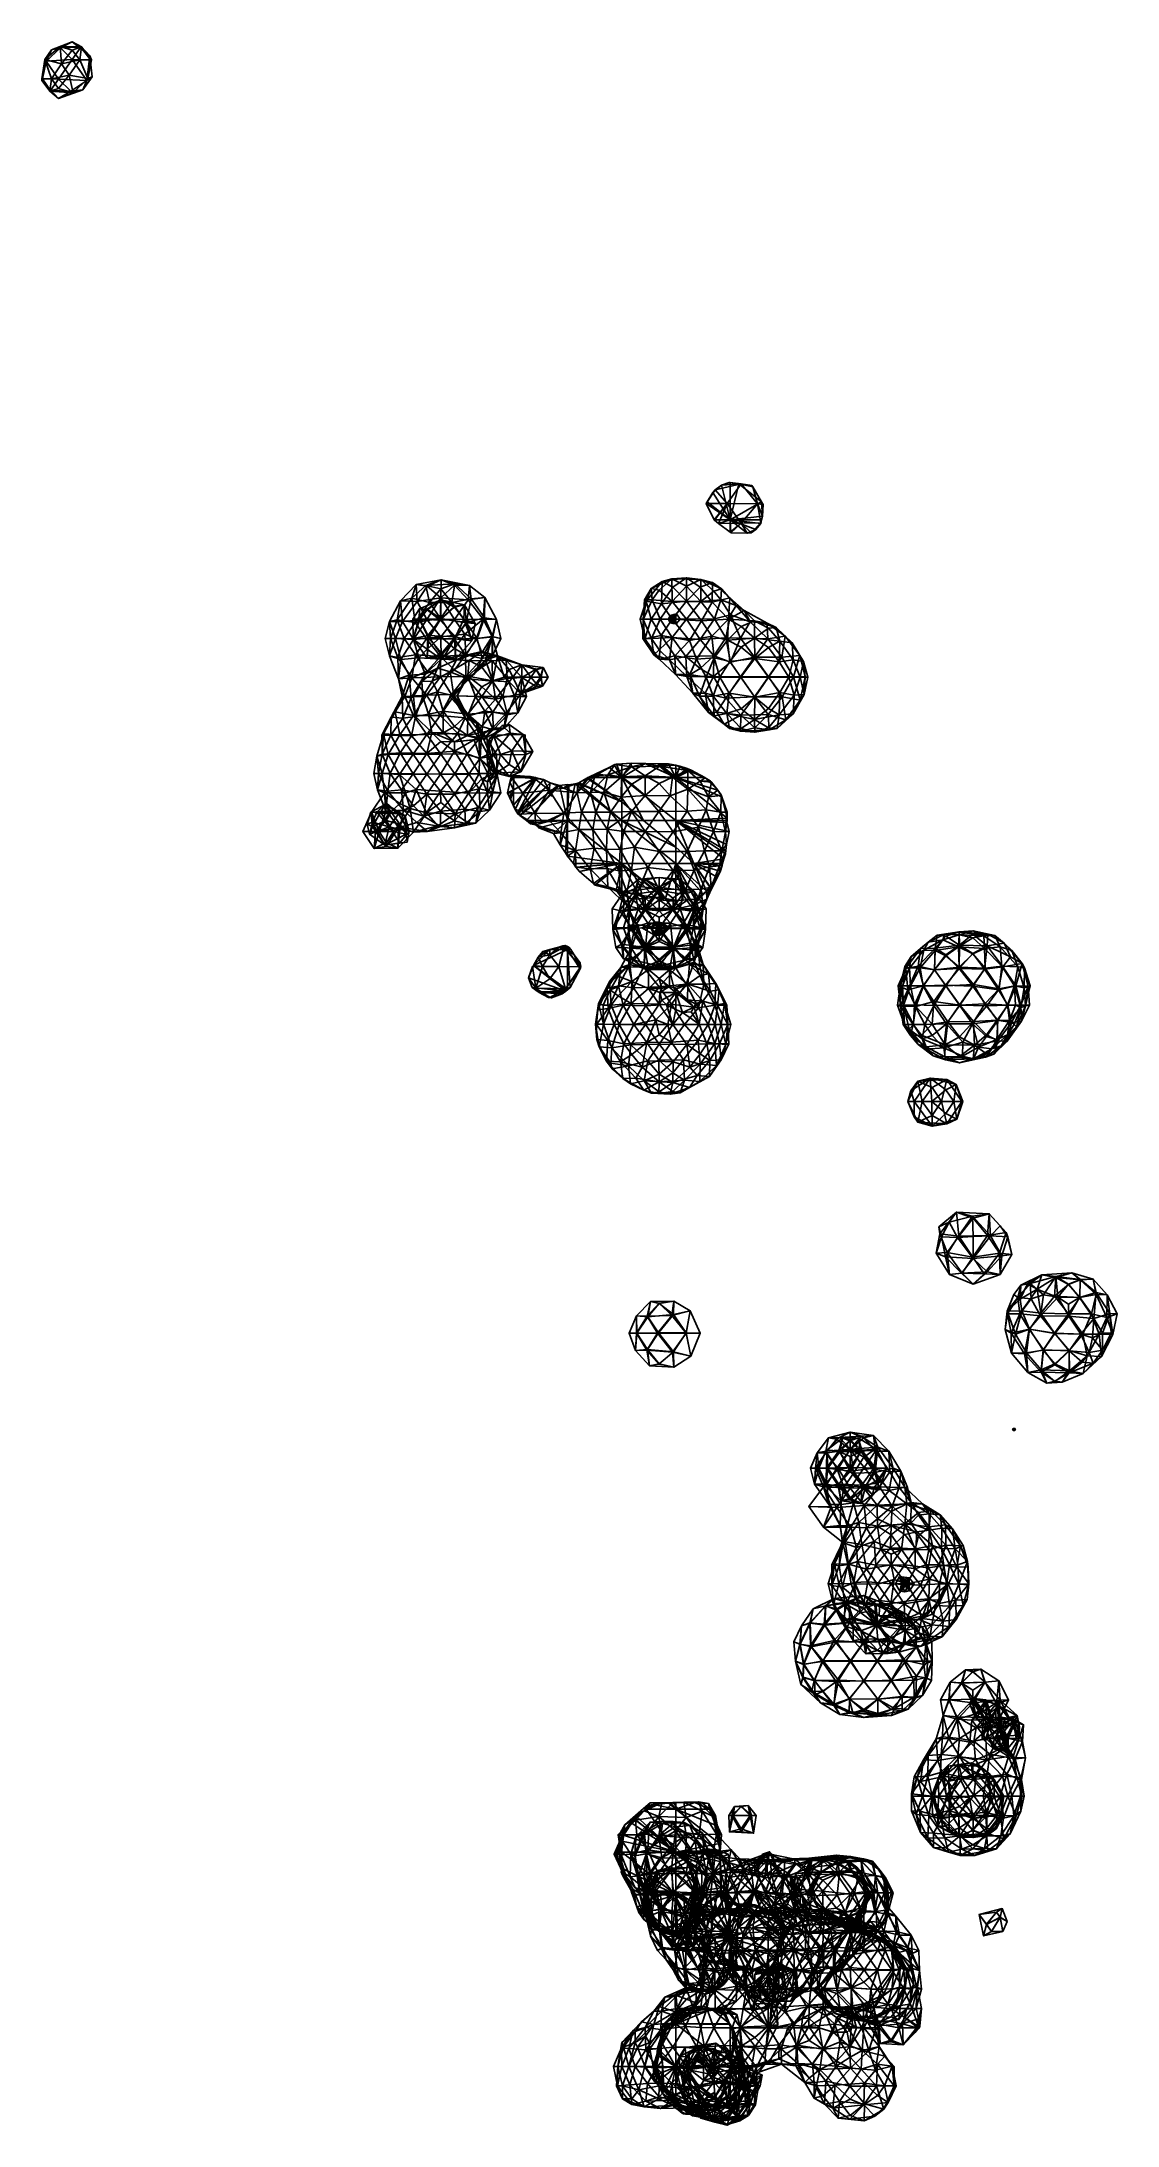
# Model space of a CAD drawing. Extents: x 290034 to 295698, y 4553723 to 4561693.
# Drawn here: x 292085 to 293077, y 4557748 to 4559672 of the extents above; entities that cross this region are included whole.
import ezdxf

# ---------------------------------------------------------------- set-up
doc = ezdxf.new("R2010")
doc.units = 0
doc.layers.add('Au_ppm_Pref_-_0_2', color=7, linetype='CONTINUOUS')

msp = doc.modelspace()

# ---------------------------------------------------------------- linework, layer by layer
at = {"layer": 'Au_ppm_Pref_-_0_2'}
for points in [[(292101.8, 4559666.2, 1726.9), (292093.7, 4559664.3, 1722.4), (292112.7, 4559671.9, 1722.4)], [(292112.7, 4559671.9, 1722.4), (292093.7, 4559664.3, 1722.4), (292101.5, 4559667.5, 1717.7)], [(292112.7, 4559671.9, 1722.4), (292101.5, 4559667.5, 1717.7), (292121.2, 4559667.3, 1716.5)], [(292120.8, 4559666.7, 1728.3), (292101.8, 4559666.2, 1726.9), (292112.7, 4559671.9, 1722.4)], [(292129.1, 4559658.7, 1722.3), (292120.8, 4559666.7, 1728.3), (292112.7, 4559671.9, 1722.4)], [(292112.7, 4559671.9, 1722.4), (292121.2, 4559667.3, 1716.5), (292129.1, 4559658.7, 1722.3)], [(292087.6, 4559655.3, 1722.4), (292084.5, 4559636.2, 1722.3), (292087.4, 4559655.5, 1716.5)], [(292084.5, 4559636.2, 1722.3), (292084.6, 4559637.5, 1716.5), (292087.4, 4559655.5, 1716.5)], [(292088.8, 4559653.8, 1727.7), (292084.5, 4559636.2, 1722.3), (292087.6, 4559655.3, 1722.4)], [(292088.8, 4559653.8, 1727.7), (292085.4, 4559637.5, 1728.3), (292084.5, 4559636.2, 1722.3)], [(292084.6, 4559637.5, 1716.5), (292093.5, 4559637.5, 1713.4), (292087.4, 4559655.5, 1716.5)], [(292085.4, 4559637.5, 1728.3), (292088.8, 4559653.8, 1727.7), (292100, 4559637.4, 1730.6)], [(292101.5, 4559667.5, 1717.7), (292093.7, 4559664.3, 1722.4), (292087.4, 4559655.5, 1716.5)], [(292102.7, 4559651.5, 1713), (292101.5, 4559667.5, 1717.7), (292087.4, 4559655.5, 1716.5)], [(292093.7, 4559664.3, 1722.4), (292087.6, 4559655.3, 1722.4), (292087.4, 4559655.5, 1716.5)], [(292093.5, 4559637.5, 1713.4), (292102.7, 4559651.5, 1713), (292087.4, 4559655.5, 1716.5)], [(292088.8, 4559653.8, 1727.7), (292087.6, 4559655.3, 1722.4), (292093.7, 4559664.3, 1722.4)], [(292088.8, 4559653.8, 1727.7), (292101.8, 4559666.2, 1726.9), (292112.8, 4559655.4, 1730.8)], [(292101.8, 4559666.2, 1726.9), (292088.8, 4559653.8, 1727.7), (292093.7, 4559664.3, 1722.4)], [(292088.8, 4559653.8, 1727.7), (292112.8, 4559655.4, 1730.8), (292100, 4559637.4, 1730.6)], [(292112.8, 4559655.4, 1730.8), (292126.2, 4559636.2, 1728.1), (292100, 4559637.4, 1730.6)], [(292101.5, 4559667.5, 1717.7), (292102.7, 4559651.5, 1713), (292112.7, 4559664.2, 1713.5)], [(292121.2, 4559667.3, 1716.5), (292101.5, 4559667.5, 1717.7), (292112.7, 4559664.2, 1713.5)], [(292101.8, 4559666.2, 1726.9), (292120.8, 4559666.7, 1728.3), (292112.8, 4559655.4, 1730.8)], [(292112.7, 4559664.2, 1713.5), (292102.7, 4559651.5, 1713), (292119.8, 4559655.3, 1713.1)], [(292110, 4559641.1, 1713), (292119.8, 4559655.3, 1713.1), (292102.7, 4559651.5, 1713)], [(292110, 4559641.1, 1713), (292127.1, 4559638, 1715.7), (292119.8, 4559655.3, 1713.1)], [(292121.2, 4559667.3, 1716.5), (292112.7, 4559664.2, 1713.5), (292119.8, 4559655.3, 1713.1)], [(292120.8, 4559666.7, 1728.3), (292129.5, 4559655.3, 1728.3), (292112.8, 4559655.4, 1730.8)], [(292112.8, 4559655.4, 1730.8), (292129.5, 4559655.3, 1728.3), (292126.2, 4559636.2, 1728.1)], [(292130.4, 4559655.3, 1716.5), (292121.2, 4559667.3, 1716.5), (292119.8, 4559655.3, 1713.1)], [(292119.8, 4559655.3, 1713.1), (292127.1, 4559638, 1715.7), (292130.4, 4559655.3, 1716.5)], [(292129.5, 4559655.3, 1728.3), (292120.8, 4559666.7, 1728.3), (292129.1, 4559658.7, 1722.3)], [(292130.4, 4559655.3, 1716.5), (292129.1, 4559658.7, 1722.3), (292121.2, 4559667.3, 1716.5)], [(292129.5, 4559655.3, 1728.3), (292129.1, 4559658.7, 1722.3), (292126.2, 4559636.2, 1728.1)], [(292131.1, 4559639.6, 1721.5), (292126.2, 4559636.2, 1728.1), (292129.1, 4559658.7, 1722.3)], [(292131.1, 4559639.6, 1721.5), (292129.1, 4559658.7, 1722.3), (292127.1, 4559638, 1715.7)], [(292129.1, 4559658.7, 1722.3), (292130.4, 4559655.3, 1716.5), (292127.1, 4559638, 1715.7)], [(292092.5, 4559626.7, 1728.3), (292084.5, 4559636.2, 1722.3), (292085.4, 4559637.5, 1728.3)], [(292084.6, 4559637.5, 1716.5), (292084.5, 4559636.2, 1722.3), (292092.1, 4559626.1, 1716.5)], [(292092.5, 4559626.7, 1728.3), (292100.1, 4559619.6, 1722.4), (292084.5, 4559636.2, 1722.3)], [(292084.5, 4559636.2, 1722.3), (292100.1, 4559619.6, 1722.4), (292092.1, 4559626.1, 1716.5)], [(292084.6, 4559637.5, 1716.5), (292092.1, 4559626.1, 1716.5), (292093.5, 4559637.5, 1713.4)], [(292092.5, 4559626.7, 1728.3), (292085.4, 4559637.5, 1728.3), (292100, 4559637.4, 1730.6)], [(292092.1, 4559626.1, 1716.5), (292100.1, 4559628.8, 1713.6), (292093.5, 4559637.5, 1713.4)], [(292092.5, 4559626.7, 1728.3), (292100, 4559637.4, 1730.6), (292111.3, 4559626.1, 1726.9)], [(292110, 4559641.1, 1713), (292102.7, 4559651.5, 1713), (292093.5, 4559637.5, 1713.4)], [(292110, 4559641.1, 1713), (292093.5, 4559637.5, 1713.4), (292100.1, 4559628.8, 1713.6)], [(292100, 4559637.4, 1730.6), (292126.2, 4559636.2, 1728.1), (292111.3, 4559626.1, 1726.9)], [(292110, 4559641.1, 1713), (292100.1, 4559628.8, 1713.6), (292113.6, 4559624.8, 1717.2)], [(292127.1, 4559638, 1715.7), (292110, 4559641.1, 1713), (292113.6, 4559624.8, 1717.2)], [(292122.6, 4559627.5, 1721), (292111.3, 4559626.1, 1726.9), (292126.2, 4559636.2, 1728.1)], [(292122.6, 4559627.5, 1721), (292127.1, 4559638, 1715.7), (292113.6, 4559624.8, 1717.2)], [(292122.6, 4559627.5, 1721), (292126.2, 4559636.2, 1728.1), (292131.1, 4559639.6, 1721.5)], [(292122.6, 4559627.5, 1721), (292131.1, 4559639.6, 1721.5), (292127.1, 4559638, 1715.7)], [(292092.1, 4559626.1, 1716.5), (292113.6, 4559624.8, 1717.2), (292100.1, 4559628.8, 1713.6)], [(292092.1, 4559626.1, 1716.5), (292100.1, 4559619.6, 1722.4), (292113.6, 4559624.8, 1717.2)], [(292092.5, 4559626.7, 1728.3), (292111.3, 4559626.1, 1726.9), (292100.1, 4559619.6, 1722.4)], [(292122.6, 4559627.5, 1721), (292100.1, 4559619.6, 1722.4), (292111.3, 4559626.1, 1726.9)], [(292122.6, 4559627.5, 1721), (292113.6, 4559624.8, 1717.2), (292100.1, 4559619.6, 1722.4)], [(292697.9, 4559245.5, 1818.7), (292706.2, 4559258.1, 1818.5), (292698.9, 4559247.1, 1819.1)], [(292697.9, 4559245.5, 1818.6), (292706.2, 4559258.1, 1818.5), (292697.9, 4559245.5, 1818.7)], [(292717.3, 4559245.4, 1814.6), (292706.2, 4559258.1, 1818.5), (292697.9, 4559245.5, 1818.6)], [(292698.9, 4559247.1, 1819.1), (292706.2, 4559258.1, 1818.5), (292704.2, 4559255.7, 1820.3)], [(292704.2, 4559255.7, 1820.3), (292720, 4559230.4, 1819), (292698.9, 4559247.1, 1819.1)], [(292712, 4559262.3, 1821.5), (292720, 4559230.4, 1819), (292704.2, 4559255.7, 1820.3)], [(292704.2, 4559255.7, 1820.3), (292706.2, 4559258.1, 1818.5), (292712, 4559262.3, 1821.5)], [(292730.3, 4559263.5, 1817.6), (292712, 4559262.3, 1821.5), (292706.2, 4559258.1, 1818.5)], [(292717.3, 4559245.4, 1814.6), (292730.3, 4559263.5, 1817.6), (292706.2, 4559258.1, 1818.5)], [(292719.1, 4559264.9, 1822.3), (292720, 4559264.7, 1822.3), (292712, 4559262.3, 1821.5)], [(292730.3, 4559263.5, 1817.6), (292719.1, 4559264.9, 1822.3), (292712, 4559262.3, 1821.5)], [(292720, 4559230.4, 1819), (292712, 4559262.3, 1821.5), (292720, 4559264.7, 1822.3)], [(292745.2, 4559245, 1816.7), (292730.3, 4559263.5, 1817.6), (292717.3, 4559245.4, 1814.6)], [(292720, 4559264.7, 1822.3), (292719.1, 4559264.9, 1822.3), (292730.3, 4559263.5, 1817.6)], [(292728.1, 4559263.7, 1822.5), (292720, 4559230.4, 1819), (292720, 4559264.7, 1822.3)], [(292720, 4559264.7, 1822.3), (292730.3, 4559263.5, 1817.6), (292728.1, 4559263.7, 1822.5)], [(292749, 4559247, 1821.6), (292720, 4559230.4, 1819), (292728.1, 4559263.7, 1822.5)], [(292740.9, 4559260.7, 1822.6), (292728.1, 4559263.7, 1822.5), (292739.9, 4559262.1, 1822.7)], [(292749, 4559247, 1821.6), (292728.1, 4559263.7, 1822.5), (292740.9, 4559260.7, 1822.6)], [(292728.1, 4559263.7, 1822.5), (292730.3, 4559263.5, 1817.6), (292739.9, 4559262.1, 1822.7)], [(292739.9, 4559262.1, 1822.7), (292730.3, 4559263.5, 1817.6), (292740.9, 4559260.7, 1822.6)], [(292740.9, 4559260.7, 1822.6), (292730.3, 4559263.5, 1817.6), (292745.2, 4559245, 1816.7)], [(292740.9, 4559260.7, 1822.6), (292745.2, 4559245, 1816.7), (292749, 4559247, 1821.6)], [(292697.9, 4559245.5, 1818.7), (292698.9, 4559247.1, 1819.1), (292697.9, 4559245.5, 1818.6)], [(292698.9, 4559247.1, 1819.1), (292720, 4559230.4, 1819), (292697.9, 4559245.5, 1818.6)], [(292697.9, 4559245.5, 1818.6), (292720, 4559230.4, 1819), (292705.4, 4559230.4, 1816.9)], [(292705.4, 4559230.4, 1816.9), (292717.3, 4559245.4, 1814.6), (292697.9, 4559245.5, 1818.6)], [(292705.6, 4559230, 1816.9), (292717.3, 4559245.4, 1814.6), (292705.4, 4559230.4, 1816.9)], [(292705.6, 4559230, 1816.9), (292705.4, 4559230.4, 1816.9), (292709.2, 4559227, 1816.8)], [(292705.4, 4559230.4, 1816.9), (292720, 4559230.4, 1819), (292709.2, 4559227, 1816.8)], [(292709.2, 4559227, 1816.8), (292717.3, 4559245.4, 1814.6), (292705.6, 4559230, 1816.9)], [(292730.1, 4559227.4, 1815), (292717.3, 4559245.4, 1814.6), (292709.2, 4559227, 1816.8)], [(292709.2, 4559227, 1816.8), (292720, 4559230.4, 1819), (292720, 4559218.9, 1816.9)], [(292730.1, 4559227.4, 1815), (292745.2, 4559245, 1816.7), (292717.3, 4559245.4, 1814.6)], [(292749.9, 4559233.8, 1820.3), (292720, 4559230.4, 1819), (292749, 4559247, 1821.6)], [(292749, 4559230.4, 1820), (292720, 4559230.4, 1819), (292749.9, 4559233.8, 1820.3)], [(292735.7, 4559218, 1818.3), (292720.8, 4559218.5, 1816.9), (292720, 4559230.4, 1819)], [(292720, 4559230.4, 1819), (292720.8, 4559218.5, 1816.9), (292720, 4559218.9, 1816.9)], [(292749, 4559230.4, 1820), (292748.3, 4559227.1, 1819.6), (292720, 4559230.4, 1819)], [(292720, 4559230.4, 1819), (292748.3, 4559227.1, 1819.6), (292743.6, 4559221.3, 1818.9)], [(292720, 4559230.4, 1819), (292743.6, 4559221.3, 1818.9), (292735.7, 4559218, 1818.3)], [(292730.1, 4559227.4, 1815), (292748.4, 4559227.6, 1818.8), (292745.2, 4559245, 1816.7)], [(292749, 4559247, 1821.6), (292745.2, 4559245, 1816.7), (292750.6, 4559244.4, 1821.4)], [(292750.6, 4559244.4, 1821.4), (292745.2, 4559245, 1816.7), (292749.9, 4559233.8, 1820.3)], [(292749.9, 4559233.8, 1820.3), (292745.2, 4559245, 1816.7), (292748.4, 4559227.6, 1818.8)], [(292748.4, 4559227.6, 1818.8), (292748.3, 4559227.1, 1819.6), (292749, 4559230.4, 1820)], [(292748.4, 4559227.6, 1818.8), (292749, 4559230.4, 1820), (292749.9, 4559233.8, 1820.3)], [(292749, 4559247, 1821.6), (292750.6, 4559244.4, 1821.4), (292749.9, 4559233.8, 1820.3)], [(292720, 4559218.9, 1816.9), (292730.1, 4559227.4, 1815), (292709.2, 4559227, 1816.8)], [(292730.1, 4559227.4, 1815), (292720, 4559218.9, 1816.9), (292720.8, 4559218.5, 1816.9)], [(292735.7, 4559218, 1818.3), (292730.1, 4559227.4, 1815), (292720.8, 4559218.5, 1816.9)], [(292730.1, 4559227.4, 1815), (292739.3, 4559218.4, 1818.4), (292748.4, 4559227.6, 1818.8)], [(292730.1, 4559227.4, 1815), (292735.7, 4559218, 1818.3), (292739.3, 4559218.4, 1818.4)], [(292735.7, 4559218, 1818.3), (292743.6, 4559221.3, 1818.9), (292739.3, 4559218.4, 1818.4)], [(292739.3, 4559218.4, 1818.4), (292743.6, 4559221.3, 1818.9), (292748.4, 4559227.6, 1818.8)], [(292748.3, 4559227.1, 1819.6), (292748.4, 4559227.6, 1818.8), (292743.6, 4559221.3, 1818.9)], [(292439.1, 4559169.7, 1782.1), (292453.2, 4559175.1, 1787.5), (292430.2, 4559170.7, 1787.7)], [(292440.3, 4559169, 1791.9), (292430.2, 4559170.7, 1787.7), (292453.2, 4559175.1, 1787.5)], [(292439.1, 4559169.7, 1782.1), (292465.9, 4559171.4, 1782), (292453.2, 4559175.1, 1787.5)], [(292452.9, 4559158.5, 1794.4), (292440.3, 4559169, 1791.9), (292453.2, 4559175.1, 1787.5)], [(292452.9, 4559158.5, 1794.4), (292453.2, 4559175.1, 1787.5), (292465.5, 4559170.1, 1792.3)], [(292465.9, 4559171.4, 1782), (292479.3, 4559169.6, 1787.2), (292453.2, 4559175.1, 1787.5)], [(292479.3, 4559169.6, 1787.2), (292465.5, 4559170.1, 1792.3), (292453.2, 4559175.1, 1787.5)], [(292657.2, 4559173.3, 1752.8), (292642.5, 4559155.4, 1752.5), (292656.7, 4559152.9, 1748.4)], [(292647, 4559166.9, 1758), (292642.5, 4559155.4, 1752.5), (292657.2, 4559173.3, 1752.8)], [(292654.5, 4559165.4, 1761.1), (292647, 4559166.9, 1758), (292666.2, 4559175.9, 1758.6)], [(292666.2, 4559175.9, 1758.6), (292647, 4559166.9, 1758), (292657.2, 4559173.3, 1752.8)], [(292666.4, 4559155.1, 1762.1), (292654.5, 4559165.4, 1761.1), (292666.2, 4559175.9, 1758.6)], [(292657.2, 4559173.3, 1752.8), (292656.7, 4559152.9, 1748.4), (292667.1, 4559168.1, 1748.2)], [(292657.2, 4559173.3, 1752.8), (292667.1, 4559168.1, 1748.2), (292679.7, 4559176.9, 1751.3)], [(292679.7, 4559176.9, 1751.3), (292666.2, 4559175.9, 1758.6), (292657.2, 4559173.3, 1752.8)], [(292693, 4559175.3, 1758.5), (292666.2, 4559175.9, 1758.6), (292679.7, 4559176.9, 1751.3)], [(292679.7, 4559169.1, 1762.3), (292666.4, 4559155.1, 1762.1), (292666.2, 4559175.9, 1758.6)], [(292679.7, 4559169.1, 1762.3), (292666.2, 4559175.9, 1758.6), (292693, 4559175.3, 1758.5)], [(292667.1, 4559168.1, 1748.2), (292679.8, 4559155.4, 1747.7), (292679.7, 4559176.9, 1751.3)], [(292703.7, 4559172.4, 1752.7), (292693, 4559175.3, 1758.5), (292679.7, 4559176.9, 1751.3)], [(292679.8, 4559155.4, 1747.7), (292692.3, 4559168.3, 1748.1), (292679.7, 4559176.9, 1751.3)], [(292679.7, 4559176.9, 1751.3), (292692.3, 4559168.3, 1748.1), (292703.7, 4559172.4, 1752.7)], [(292693.1, 4559155.1, 1762.2), (292679.7, 4559169.1, 1762.3), (292693, 4559175.3, 1758.5)], [(292703.5, 4559154.4, 1747.5), (292703.7, 4559172.4, 1752.7), (292692.3, 4559168.3, 1748.1)], [(292693.1, 4559155.1, 1762.2), (292693, 4559175.3, 1758.5), (292704.9, 4559164.6, 1760.8)], [(292712.1, 4559166.6, 1758), (292704.9, 4559164.6, 1760.8), (292693, 4559175.3, 1758.5)], [(292703.7, 4559172.4, 1752.7), (292712.1, 4559166.6, 1758), (292693, 4559175.3, 1758.5)], [(292703.5, 4559154.4, 1747.5), (292719.7, 4559158.3, 1752), (292703.7, 4559172.4, 1752.7)], [(292719.7, 4559158.3, 1752), (292712.1, 4559166.6, 1758), (292703.7, 4559172.4, 1752.7)], [(292405.6, 4559136.4, 1787.7), (292412.6, 4559138, 1781.4), (292415.8, 4559155.5, 1787.3)], [(292405.6, 4559136.4, 1787.7), (292415.8, 4559155.5, 1787.3), (292417.5, 4559136.5, 1793.2)], [(292412.6, 4559138, 1781.4), (292426.1, 4559158.1, 1781.2), (292415.8, 4559155.5, 1787.3)], [(292426.1, 4559158.1, 1781.2), (292412.6, 4559138, 1781.4), (292429.2, 4559135.6, 1777.5)], [(292415.8, 4559155.5, 1787.3), (292426.1, 4559158.1, 1781.2), (292430.2, 4559170.7, 1787.7)], [(292415.8, 4559155.5, 1787.3), (292430.2, 4559170.7, 1787.7), (292431.1, 4559155, 1793.3)], [(292415.8, 4559155.5, 1787.3), (292431.1, 4559155, 1793.3), (292417.5, 4559136.5, 1793.2)], [(292417.5, 4559136.5, 1793.2), (292431.1, 4559155, 1793.3), (292440.1, 4559138.4, 1796)], [(292430.2, 4559170.7, 1787.7), (292426.1, 4559158.1, 1781.2), (292439.1, 4559169.7, 1782.1)], [(292439.1, 4559169.7, 1782.1), (292426.1, 4559158.1, 1781.2), (292442.6, 4559154.1, 1777.7)], [(292442.6, 4559154.1, 1777.7), (292426.1, 4559158.1, 1781.2), (292429.2, 4559135.6, 1777.5)], [(292452.8, 4559139.4, 1778), (292442.6, 4559154.1, 1777.7), (292429.2, 4559135.6, 1777.5)], [(292430.2, 4559170.7, 1787.7), (292440.3, 4559169, 1791.9), (292431.1, 4559155, 1793.3)], [(292440.3, 4559169, 1791.9), (292452.9, 4559158.5, 1794.4), (292431.1, 4559155, 1793.3)], [(292452.9, 4559158.5, 1794.4), (292440.1, 4559138.4, 1796), (292431.1, 4559155, 1793.3)], [(292440.3, 4559147.3, 1761), (292433.4, 4559148.2, 1758), (292452.9, 4559156.4, 1758.1)], [(292433.4, 4559148.2, 1758), (292440.3, 4559147.9, 1754.9), (292452.9, 4559156.4, 1758.1)], [(292465.9, 4559171.4, 1782), (292439.1, 4559169.7, 1782.1), (292452.9, 4559166.6, 1778.4)], [(292442.6, 4559154.1, 1777.7), (292452.9, 4559166.6, 1778.4), (292439.1, 4559169.7, 1782.1)], [(292440.1, 4559138.4, 1796), (292452.9, 4559158.5, 1794.4), (292465.6, 4559138.4, 1795.9)], [(292453.1, 4559139.1, 1751.9), (292452.9, 4559156.4, 1758.1), (292440.3, 4559147.9, 1754.9)], [(292452.4, 4559137.7, 1762.6), (292440.3, 4559147.3, 1761), (292452.9, 4559156.4, 1758.1)], [(292463, 4559154.1, 1777.8), (292452.9, 4559166.6, 1778.4), (292442.6, 4559154.1, 1777.7)], [(292463, 4559154.1, 1777.8), (292442.6, 4559154.1, 1777.7), (292452.8, 4559139.4, 1778)], [(292465.5, 4559149.8, 1761.8), (292452.4, 4559137.7, 1762.6), (292452.9, 4559156.4, 1758.1)], [(292463, 4559154.1, 1777.8), (292452.8, 4559139.4, 1778), (292476.4, 4559135.7, 1777.6)], [(292463, 4559154.1, 1777.8), (292465.9, 4559171.4, 1782), (292452.9, 4559166.6, 1778.4)], [(292478.1, 4559156.6, 1793.7), (292452.9, 4559158.5, 1794.4), (292465.5, 4559170.1, 1792.3)], [(292465.6, 4559138.4, 1795.9), (292452.9, 4559158.5, 1794.4), (292478.1, 4559156.6, 1793.7)], [(292474.8, 4559151.8, 1758), (292465.5, 4559149.8, 1761.8), (292452.9, 4559156.4, 1758.1)], [(292465.5, 4559150.8, 1754), (292452.9, 4559156.4, 1758.1), (292453.1, 4559139.1, 1751.9)], [(292465.5, 4559150.8, 1754), (292474.8, 4559151.8, 1758), (292452.9, 4559156.4, 1758.1)], [(292463, 4559154.1, 1777.8), (292480.9, 4559157.5, 1780.2), (292465.9, 4559171.4, 1782)], [(292463, 4559154.1, 1777.8), (292476.4, 4559135.7, 1777.6), (292480.9, 4559157.5, 1780.2)], [(292479.3, 4559169.6, 1787.2), (292478.1, 4559156.6, 1793.7), (292465.5, 4559170.1, 1792.3)], [(292465.6, 4559138.4, 1795.9), (292478.1, 4559156.6, 1793.7), (292491.9, 4559138.8, 1794.3)], [(292465.9, 4559171.4, 1782), (292480.9, 4559157.5, 1780.2), (292479.3, 4559169.6, 1787.2)], [(292476.4, 4559135.7, 1777.6), (292493.4, 4559140, 1780.2), (292480.9, 4559157.5, 1780.2)], [(292493.6, 4559158.7, 1787.7), (292478.1, 4559156.6, 1793.7), (292479.3, 4559169.6, 1787.2)], [(292478.1, 4559156.6, 1793.7), (292493.6, 4559158.7, 1787.7), (292491.9, 4559138.8, 1794.3)], [(292479.3, 4559169.6, 1787.2), (292480.9, 4559157.5, 1780.2), (292493.6, 4559158.7, 1787.7)], [(292493.4, 4559140, 1780.2), (292493.6, 4559158.7, 1787.7), (292480.9, 4559157.5, 1780.2)], [(292491.9, 4559138.8, 1794.3), (292493.6, 4559158.7, 1787.7), (292504.5, 4559138.3, 1787.4)], [(292493.4, 4559140, 1780.2), (292504.5, 4559138.3, 1787.4), (292493.6, 4559158.7, 1787.7)], [(292642.5, 4559155.4, 1752.5), (292639.8, 4559138.4, 1758.7), (292637.1, 4559138.6, 1752.1)], [(292642.5, 4559155.4, 1752.5), (292637.1, 4559138.6, 1752.1), (292647.1, 4559138.6, 1748.6)], [(292647.9, 4559156.4, 1761.1), (292655.4, 4559138.7, 1761.8), (292639.8, 4559138.4, 1758.7)], [(292647.9, 4559156.4, 1761.1), (292639.8, 4559138.4, 1758.7), (292641.1, 4559156.4, 1758)], [(292642.5, 4559155.4, 1752.5), (292641.1, 4559156.4, 1758), (292639.8, 4559138.4, 1758.7)], [(292647.9, 4559156.4, 1761.1), (292641.1, 4559156.4, 1758), (292647, 4559166.9, 1758)], [(292647, 4559166.9, 1758), (292641.1, 4559156.4, 1758), (292642.5, 4559155.4, 1752.5)], [(292656.7, 4559152.9, 1748.4), (292642.5, 4559155.4, 1752.5), (292647.1, 4559138.6, 1748.6)], [(292647.9, 4559156.4, 1761.1), (292647, 4559166.9, 1758), (292654.5, 4559165.4, 1761.1)], [(292666.4, 4559138.6, 1748.4), (292656.7, 4559152.9, 1748.4), (292647.1, 4559138.6, 1748.6)], [(292647.9, 4559156.4, 1761.1), (292654.5, 4559165.4, 1761.1), (292666.4, 4559155.1, 1762.1)], [(292647.9, 4559156.4, 1761.1), (292666.4, 4559155.1, 1762.1), (292655.4, 4559138.7, 1761.8)], [(292679.8, 4559138.6, 1761.6), (292655.4, 4559138.7, 1761.8), (292666.4, 4559155.1, 1762.1)], [(292667.1, 4559168.1, 1748.2), (292656.7, 4559152.9, 1748.4), (292679.8, 4559155.4, 1747.7)], [(292679.8, 4559155.4, 1747.7), (292656.7, 4559152.9, 1748.4), (292666.4, 4559138.6, 1748.4)], [(292693.1, 4559155.1, 1762.2), (292666.4, 4559155.1, 1762.1), (292679.7, 4559169.1, 1762.3)], [(292693.7, 4559137, 1746.9), (292679.8, 4559155.4, 1747.7), (292666.4, 4559138.6, 1748.4)], [(292679.8, 4559138.6, 1761.6), (292666.4, 4559155.1, 1762.1), (292693.1, 4559155.1, 1762.2)], [(292703.5, 4559154.4, 1747.5), (292692.3, 4559168.3, 1748.1), (292679.8, 4559155.4, 1747.7)], [(292693.7, 4559137, 1746.9), (292703.5, 4559154.4, 1747.5), (292679.8, 4559155.4, 1747.7)], [(292679.8, 4559138.6, 1761.6), (292693.1, 4559155.1, 1762.2), (292705.7, 4559139.1, 1762.1)], [(292693.1, 4559155.1, 1762.2), (292704.9, 4559164.6, 1760.8), (292711.3, 4559156.4, 1761.1)], [(292705.7, 4559139.1, 1762.1), (292693.1, 4559155.1, 1762.2), (292711.3, 4559156.4, 1761.1)], [(292693.7, 4559137, 1746.9), (292718.5, 4559138.6, 1746), (292703.5, 4559154.4, 1747.5)], [(292718.5, 4559138.6, 1746), (292719.7, 4559158.3, 1752), (292703.5, 4559154.4, 1747.5)], [(292712.1, 4559166.6, 1758), (292711.3, 4559156.4, 1761.1), (292704.9, 4559164.6, 1760.8)], [(292705.7, 4559139.1, 1762.1), (292711.3, 4559156.4, 1761.1), (292720.3, 4559142.6, 1760.7)], [(292712.1, 4559166.6, 1758), (292725.6, 4559151.3, 1757.1), (292711.3, 4559156.4, 1761.1)], [(292720.3, 4559142.6, 1760.7), (292711.3, 4559156.4, 1761.1), (292725.6, 4559151.3, 1757.1)], [(292725.6, 4559151.3, 1757.1), (292712.1, 4559166.6, 1758), (292719.7, 4559158.3, 1752)], [(292718.5, 4559138.6, 1746), (292732.9, 4559146.6, 1750.8), (292719.7, 4559158.3, 1752)], [(292732.9, 4559146.6, 1750.8), (292725.6, 4559151.3, 1757.1), (292719.7, 4559158.3, 1752)], [(292405.6, 4559136.4, 1787.7), (292411, 4559120.7, 1792.5), (292401.7, 4559120.7, 1787.7)], [(292405.6, 4559136.4, 1787.7), (292401.7, 4559120.7, 1787.7), (292406.5, 4559120.7, 1782.6)], [(292406.5, 4559120.7, 1782.6), (292412.6, 4559138, 1781.4), (292405.6, 4559136.4, 1787.7)], [(292405.6, 4559136.4, 1787.7), (292417.5, 4559136.5, 1793.2), (292411, 4559120.7, 1792.5)], [(292406.5, 4559120.7, 1782.6), (292419.2, 4559120.7, 1777.8), (292412.6, 4559138, 1781.4)], [(292411, 4559120.7, 1792.5), (292417.5, 4559136.5, 1793.2), (292427.6, 4559120, 1795.9)], [(292429.2, 4559135.6, 1777.5), (292412.6, 4559138, 1781.4), (292419.2, 4559120.7, 1777.8)], [(292417.5, 4559136.5, 1793.2), (292440.1, 4559138.4, 1796), (292427.6, 4559120, 1795.9)], [(292439.8, 4559120.4, 1777.7), (292429.2, 4559135.6, 1777.5), (292419.2, 4559120.7, 1777.8)], [(292433.1, 4559138.6, 1754.7), (292433.4, 4559148.2, 1758), (292427.2, 4559138.6, 1758)], [(292427.2, 4559138.6, 1758), (292433.4, 4559148.2, 1758), (292433.6, 4559138.6, 1761.2)], [(292433.1, 4559138.6, 1754.7), (292427.2, 4559138.6, 1758), (292427.3, 4559120.9, 1758.2)], [(292427.2, 4559138.6, 1758), (292433.6, 4559138.6, 1761.2), (292427.3, 4559120.9, 1758.2)], [(292433.1, 4559138.6, 1754.7), (292427.3, 4559120.9, 1758.2), (292442, 4559121, 1752.5)], [(292433.6, 4559138.6, 1761.2), (292441.1, 4559123.5, 1762.7), (292427.3, 4559120.9, 1758.2)], [(292440.1, 4559138.4, 1796), (292452.9, 4559122.2, 1795.3), (292427.6, 4559120, 1795.9)], [(292452.8, 4559139.4, 1778), (292429.2, 4559135.6, 1777.5), (292439.8, 4559120.4, 1777.7)], [(292433.1, 4559138.6, 1754.7), (292440.3, 4559147.9, 1754.9), (292433.4, 4559148.2, 1758)], [(292433.1, 4559138.6, 1754.7), (292453.1, 4559139.1, 1751.9), (292440.3, 4559147.9, 1754.9)], [(292453.1, 4559139.1, 1751.9), (292433.1, 4559138.6, 1754.7), (292442, 4559121, 1752.5)], [(292433.4, 4559148.2, 1758), (292440.3, 4559147.3, 1761), (292433.6, 4559138.6, 1761.2)], [(292452.4, 4559137.7, 1762.6), (292433.6, 4559138.6, 1761.2), (292440.3, 4559147.3, 1761)], [(292452.4, 4559137.7, 1762.6), (292441.1, 4559123.5, 1762.7), (292433.6, 4559138.6, 1761.2)], [(292465.7, 4559120.3, 1778.2), (292452.8, 4559139.4, 1778), (292439.8, 4559120.4, 1777.7)], [(292440.1, 4559138.4, 1796), (292465.6, 4559138.4, 1795.9), (292452.9, 4559122.2, 1795.3)], [(292466.6, 4559122.3, 1762.2), (292441.1, 4559123.5, 1762.7), (292452.4, 4559137.7, 1762.6)], [(292465.7, 4559120.6, 1752), (292453.1, 4559139.1, 1751.9), (292442, 4559121, 1752.5)], [(292474.1, 4559138.6, 1762.1), (292452.4, 4559137.7, 1762.6), (292465.5, 4559149.8, 1761.8)], [(292466.6, 4559122.3, 1762.2), (292452.4, 4559137.7, 1762.6), (292474.1, 4559138.6, 1762.1)], [(292465.7, 4559120.3, 1778.2), (292476.4, 4559135.7, 1777.6), (292452.8, 4559139.4, 1778)], [(292465.6, 4559138.4, 1795.9), (292475.1, 4559124.7, 1796.4), (292452.9, 4559122.2, 1795.3)], [(292476.8, 4559135.3, 1753.8), (292465.5, 4559150.8, 1754), (292453.1, 4559139.1, 1751.9)], [(292476.8, 4559135.3, 1753.8), (292453.1, 4559139.1, 1751.9), (292465.7, 4559120.6, 1752)], [(292474.8, 4559151.8, 1758), (292474.1, 4559138.6, 1762.1), (292465.5, 4559149.8, 1761.8)], [(292474.8, 4559151.8, 1758), (292465.5, 4559150.8, 1754), (292476.8, 4559135.3, 1753.8)], [(292465.6, 4559138.4, 1795.9), (292491.9, 4559138.8, 1794.3), (292475.1, 4559124.7, 1796.4)], [(292465.7, 4559120.3, 1778.2), (292486.5, 4559120.7, 1777.8), (292476.4, 4559135.7, 1777.6)], [(292481.6, 4559118.7, 1758.4), (292476.8, 4559135.3, 1753.8), (292465.7, 4559120.6, 1752)], [(292466.6, 4559122.3, 1762.2), (292474.1, 4559138.6, 1762.1), (292481.6, 4559118.7, 1758.4)], [(292474.8, 4559151.8, 1758), (292484.8, 4559134.7, 1758), (292474.1, 4559138.6, 1762.1)], [(292481.6, 4559118.7, 1758.4), (292474.1, 4559138.6, 1762.1), (292484.8, 4559134.7, 1758)], [(292484.8, 4559134.7, 1758), (292474.8, 4559151.8, 1758), (292476.8, 4559135.3, 1753.8)], [(292486, 4559120.7, 1797.4), (292475.1, 4559124.7, 1796.4), (292491.9, 4559138.8, 1794.3)], [(292476.4, 4559135.7, 1777.6), (292486.5, 4559120.7, 1777.8), (292493.4, 4559140, 1780.2)], [(292484.8, 4559134.7, 1758), (292476.8, 4559135.3, 1753.8), (292481.6, 4559118.7, 1758.4)], [(292500.4, 4559122.6, 1793), (292486, 4559120.7, 1797.4), (292491.9, 4559138.8, 1794.3)], [(292493.4, 4559140, 1780.2), (292486.5, 4559120.7, 1777.8), (292500.9, 4559122.2, 1782)], [(292500.4, 4559122.6, 1793), (292491.9, 4559138.8, 1794.3), (292504.5, 4559138.3, 1787.4)], [(292500.9, 4559122.2, 1782), (292504.5, 4559138.3, 1787.4), (292493.4, 4559140, 1780.2)], [(292500.4, 4559122.6, 1793), (292504.5, 4559138.3, 1787.4), (292508.5, 4559120.7, 1787.7)], [(292500.9, 4559122.2, 1782), (292508.5, 4559120.7, 1787.7), (292504.5, 4559138.3, 1787.4)], [(292639.8, 4559138.4, 1758.7), (292641.4, 4559120.5, 1752.1), (292637.1, 4559138.6, 1752.1)], [(292647.1, 4559138.6, 1748.6), (292637.1, 4559138.6, 1752.1), (292641.4, 4559120.5, 1752.1)], [(292647.4, 4559120.7, 1761.3), (292639.3, 4559120.7, 1758), (292639.8, 4559138.4, 1758.7)], [(292639.3, 4559120.7, 1758), (292641.4, 4559120.5, 1752.1), (292639.8, 4559138.4, 1758.7)], [(292655.4, 4559138.7, 1761.8), (292647.4, 4559120.7, 1761.3), (292639.8, 4559138.4, 1758.7)], [(292656.3, 4559123.7, 1748), (292647.1, 4559138.6, 1748.6), (292641.4, 4559120.5, 1752.1)], [(292666.4, 4559138.6, 1748.4), (292647.1, 4559138.6, 1748.6), (292656.3, 4559123.7, 1748)], [(292666.4, 4559121.8, 1762.4), (292647.4, 4559120.7, 1761.3), (292655.4, 4559138.7, 1761.8)], [(292679.8, 4559138.6, 1761.6), (292666.4, 4559121.8, 1762.4), (292655.4, 4559138.7, 1761.8)], [(292682.5, 4559118.8, 1746.7), (292666.4, 4559138.6, 1748.4), (292656.3, 4559123.7, 1748)], [(292663, 4559138.6, 1781.8), (292664.7, 4559141.9, 1781.8), (292665.7, 4559138.6, 1782.5)], [(292664.7, 4559141.9, 1781.8), (292663, 4559138.6, 1781.8), (292664.3, 4559138.6, 1780.5)], [(292664.8, 4559135.3, 1781.8), (292663, 4559138.6, 1781.8), (292665.7, 4559138.6, 1782.5)], [(292663, 4559138.6, 1781.8), (292664.8, 4559135.3, 1781.8), (292664.3, 4559138.6, 1780.5)], [(292664.7, 4559141.9, 1781.8), (292664.3, 4559138.6, 1780.5), (292667.1, 4559142.4, 1780.5)], [(292667.1, 4559142.4, 1780.5), (292664.3, 4559138.6, 1780.5), (292669.7, 4559138.6, 1780.6)], [(292664.8, 4559135.3, 1781.8), (292667.1, 4559134.7, 1780.5), (292664.3, 4559138.6, 1780.5)], [(292669.7, 4559138.6, 1780.6), (292664.3, 4559138.6, 1780.5), (292667.1, 4559134.7, 1780.5)], [(292664.7, 4559141.9, 1781.8), (292670.5, 4559143.5, 1781.8), (292667.1, 4559140.5, 1782.4)], [(292670.5, 4559143.5, 1781.8), (292664.7, 4559141.9, 1781.8), (292667.1, 4559142.4, 1780.5)], [(292664.7, 4559141.9, 1781.8), (292667.1, 4559140.5, 1782.4), (292665.7, 4559138.6, 1782.5)], [(292664.8, 4559135.3, 1781.8), (292665.7, 4559138.6, 1782.5), (292667.1, 4559136.6, 1782.4)], [(292670.1, 4559134.3, 1781.8), (292664.8, 4559135.3, 1781.8), (292667.1, 4559136.6, 1782.4)], [(292664.8, 4559135.3, 1781.8), (292670.1, 4559134.3, 1781.8), (292667.1, 4559134.7, 1780.5)], [(292668.2, 4559138.6, 1782.3), (292665.7, 4559138.6, 1782.5), (292667.1, 4559140.5, 1782.4)], [(292668.2, 4559138.6, 1782.3), (292667.1, 4559136.6, 1782.4), (292665.7, 4559138.6, 1782.5)], [(292679.8, 4559138.6, 1761.6), (292692.5, 4559120, 1762.6), (292666.4, 4559121.8, 1762.4)], [(292693.7, 4559137, 1746.9), (292666.4, 4559138.6, 1748.4), (292682.5, 4559118.8, 1746.7)], [(292668.2, 4559138.6, 1782.3), (292667.1, 4559140.5, 1782.4), (292670.5, 4559143.5, 1781.8)], [(292670.5, 4559143.5, 1781.8), (292667.1, 4559142.4, 1780.5), (292669.7, 4559138.6, 1780.6)], [(292668.2, 4559138.6, 1782.3), (292670.1, 4559134.3, 1781.8), (292667.1, 4559136.6, 1782.4)], [(292670.1, 4559134.3, 1781.8), (292669.7, 4559138.6, 1780.6), (292667.1, 4559134.7, 1780.5)], [(292668.2, 4559138.6, 1782.3), (292670.5, 4559143.5, 1781.8), (292673.8, 4559138.6, 1781.8)], [(292668.2, 4559138.6, 1782.3), (292673.8, 4559138.6, 1781.8), (292670.1, 4559134.3, 1781.8)], [(292673.8, 4559138.6, 1781.8), (292670.5, 4559143.5, 1781.8), (292669.7, 4559138.6, 1780.6)], [(292670.1, 4559134.3, 1781.8), (292673.8, 4559138.6, 1781.8), (292669.7, 4559138.6, 1780.6)], [(292679.8, 4559138.6, 1761.6), (292705.7, 4559139.1, 1762.1), (292692.5, 4559120, 1762.6)], [(292693.7, 4559137, 1746.9), (292682.5, 4559118.8, 1746.7), (292703.2, 4559123.1, 1744.6)], [(292692.5, 4559120, 1762.6), (292705.7, 4559139.1, 1762.1), (292716.2, 4559121.3, 1761.7)], [(292693.7, 4559137, 1746.9), (292703.2, 4559123.1, 1744.6), (292718.5, 4559138.6, 1746)], [(292703.2, 4559123.1, 1744.6), (292717.7, 4559119.2, 1741.2), (292718.5, 4559138.6, 1746)], [(292705.7, 4559139.1, 1762.1), (292720.3, 4559142.6, 1760.7), (292716.2, 4559121.3, 1761.7)], [(292716.2, 4559121.3, 1761.7), (292720.3, 4559142.6, 1760.7), (292729.7, 4559121.1, 1760.3)], [(292730.1, 4559131.9, 1742.4), (292718.5, 4559138.6, 1746), (292717.7, 4559119.2, 1741.2)], [(292732.9, 4559146.6, 1750.8), (292718.5, 4559138.6, 1746), (292742.4, 4559137, 1746)], [(292742.4, 4559137, 1746), (292718.5, 4559138.6, 1746), (292730.1, 4559131.9, 1742.4)], [(292725.6, 4559151.3, 1757.1), (292738.4, 4559136.1, 1757.2), (292720.3, 4559142.6, 1760.7)], [(292729.7, 4559121.1, 1760.3), (292720.3, 4559142.6, 1760.7), (292738.4, 4559136.1, 1757.2)], [(292732.9, 4559146.6, 1750.8), (292738.4, 4559136.1, 1757.2), (292725.6, 4559151.3, 1757.1)], [(292754.9, 4559120.4, 1757.7), (292729.7, 4559121.1, 1760.3), (292738.4, 4559136.1, 1757.2)], [(292742.4, 4559137, 1746), (292730.1, 4559131.9, 1742.4), (292742.6, 4559121, 1739.5)], [(292742.4, 4559137, 1746), (292754.3, 4559135, 1751.8), (292732.9, 4559146.6, 1750.8)], [(292732.9, 4559146.6, 1750.8), (292754.3, 4559135, 1751.8), (292738.4, 4559136.1, 1757.2)], [(292754.9, 4559120.4, 1757.7), (292738.4, 4559136.1, 1757.2), (292754.3, 4559135, 1751.8)], [(292742.4, 4559137, 1746), (292762.5, 4559131, 1746.2), (292754.3, 4559135, 1751.8)], [(292742.4, 4559137, 1746), (292742.6, 4559121, 1739.5), (292755.3, 4559130.3, 1743)], [(292742.4, 4559137, 1746), (292755.3, 4559130.3, 1743), (292762.5, 4559131, 1746.2)], [(292754.9, 4559120.4, 1757.7), (292754.3, 4559135, 1751.8), (292770.9, 4559123.1, 1751.8)], [(292754.3, 4559135, 1751.8), (292762.5, 4559131, 1746.2), (292770.9, 4559123.1, 1751.8)], [(292406.5, 4559120.7, 1782.6), (292401.7, 4559120.7, 1787.7), (292405.6, 4559104.9, 1787.7)], [(292405.6, 4559104.9, 1787.7), (292401.7, 4559120.7, 1787.7), (292411, 4559120.7, 1792.5)], [(292406.5, 4559120.7, 1782.6), (292405.6, 4559104.9, 1787.7), (292413.3, 4559103.2, 1781.6)], [(292405.6, 4559104.9, 1787.7), (292411, 4559120.7, 1792.5), (292415.9, 4559101.5, 1793.1)], [(292419.2, 4559120.7, 1777.8), (292406.5, 4559120.7, 1782.6), (292413.3, 4559103.2, 1781.6)], [(292415.9, 4559101.5, 1793.1), (292411, 4559120.7, 1792.5), (292427.6, 4559120, 1795.9)], [(292429.5, 4559105.6, 1777.6), (292419.2, 4559120.7, 1777.8), (292413.3, 4559103.2, 1781.6)], [(292427.6, 4559120, 1795.9), (292432.8, 4559102.9, 1797.2), (292415.9, 4559101.5, 1793.1)], [(292439.8, 4559120.4, 1777.7), (292419.2, 4559120.7, 1777.8), (292429.5, 4559105.6, 1777.6)], [(292441.1, 4559123.5, 1762.7), (292440.3, 4559102.6, 1758.2), (292427.3, 4559120.9, 1758.2)], [(292427.3, 4559120.9, 1758.2), (292440.3, 4559102.6, 1758.2), (292442, 4559121, 1752.5)], [(292452.9, 4559122.2, 1795.3), (292440.3, 4559110.8, 1796.3), (292427.6, 4559120, 1795.9)], [(292440.3, 4559110.8, 1796.3), (292432.8, 4559102.9, 1797.2), (292427.6, 4559120, 1795.9)], [(292452.8, 4559104.2, 1777.6), (292439.8, 4559120.4, 1777.7), (292429.5, 4559105.6, 1777.6)], [(292465.7, 4559120.3, 1778.2), (292439.8, 4559120.4, 1777.7), (292452.8, 4559104.2, 1777.6)], [(292441.1, 4559123.5, 1762.7), (292452.9, 4559106.2, 1762.9), (292440.3, 4559102.6, 1758.2)], [(292440.3, 4559110.8, 1796.3), (292452.9, 4559122.2, 1795.3), (292453.3, 4559101.6, 1798.7)], [(292440.3, 4559102.6, 1758.2), (292456, 4559104.1, 1754), (292442, 4559121, 1752.5)], [(292466.6, 4559122.3, 1762.2), (292452.9, 4559106.2, 1762.9), (292441.1, 4559123.5, 1762.7)], [(292442, 4559121, 1752.5), (292456, 4559104.1, 1754), (292465.7, 4559120.6, 1752)], [(292465.7, 4559120.3, 1778.2), (292452.8, 4559104.2, 1777.6), (292475.8, 4559105.8, 1777.9)], [(292475.1, 4559124.7, 1796.4), (292465.5, 4559111.5, 1796.6), (292452.9, 4559122.2, 1795.3)], [(292466.6, 4559122.3, 1762.2), (292466.5, 4559101.6, 1758.6), (292452.9, 4559106.2, 1762.9)], [(292452.9, 4559122.2, 1795.3), (292465.5, 4559111.5, 1796.6), (292453.3, 4559101.6, 1798.7)], [(292466.5, 4559101.6, 1758.6), (292465.7, 4559120.6, 1752), (292456, 4559104.1, 1754)], [(292476, 4559105.3, 1799.8), (292465.5, 4559111.5, 1796.6), (292475.1, 4559124.7, 1796.4)], [(292465.7, 4559120.3, 1778.2), (292475.8, 4559105.8, 1777.9), (292486.5, 4559120.7, 1777.8)], [(292465.7, 4559120.6, 1752), (292466.5, 4559101.6, 1758.6), (292481.6, 4559118.7, 1758.4)], [(292466.6, 4559122.3, 1762.2), (292481.6, 4559118.7, 1758.4), (292466.5, 4559101.6, 1758.6)], [(292475.1, 4559124.7, 1796.4), (292486, 4559120.7, 1797.4), (292476, 4559105.3, 1799.8)], [(292486.5, 4559120.7, 1777.8), (292475.8, 4559105.8, 1777.9), (292491.2, 4559102.3, 1781.8)], [(292486, 4559120.7, 1797.4), (292490.7, 4559107.6, 1795.2), (292476, 4559105.3, 1799.8)], [(292490.7, 4559107.6, 1795.2), (292486, 4559120.7, 1797.4), (292500.4, 4559122.6, 1793)], [(292500.9, 4559122.2, 1782), (292486.5, 4559120.7, 1777.8), (292491.2, 4559102.3, 1781.8)], [(292490.7, 4559107.6, 1795.2), (292500.4, 4559122.6, 1793), (292505.2, 4559104.7, 1799.4)], [(292500.4, 4559104.4, 1787.7), (292500.9, 4559122.2, 1782), (292491.2, 4559102.3, 1781.8)], [(292500.4, 4559122.6, 1793), (292494.2, 4559100.8, 1792.7), (292505.2, 4559104.7, 1799.4)], [(292500.4, 4559104.4, 1787.7), (292494.2, 4559100.8, 1792.7), (292500.4, 4559122.6, 1793)], [(292500.4, 4559122.6, 1793), (292508.5, 4559120.7, 1787.7), (292500.4, 4559104.4, 1787.7)], [(292500.4, 4559104.4, 1787.7), (292508.5, 4559120.7, 1787.7), (292500.9, 4559122.2, 1782)], [(292649.5, 4559105.7, 1758), (292639.3, 4559120.7, 1758), (292647.4, 4559120.7, 1761.3)], [(292639.3, 4559120.7, 1758), (292649.5, 4559105.7, 1758), (292641.4, 4559120.5, 1752.1)], [(292656.3, 4559123.7, 1748), (292641.4, 4559120.5, 1752.1), (292654.4, 4559101.7, 1752)], [(292649.5, 4559105.7, 1758), (292654.4, 4559101.7, 1752), (292641.4, 4559120.5, 1752.1)], [(292666.4, 4559121.8, 1762.4), (292654.5, 4559110.4, 1761.5), (292647.4, 4559120.7, 1761.3)], [(292649.5, 4559105.7, 1758), (292647.4, 4559120.7, 1761.3), (292654.5, 4559110.4, 1761.5)], [(292669.1, 4559104.7, 1747.7), (292656.3, 4559123.7, 1748), (292654.4, 4559101.7, 1752)], [(292666.4, 4559121.8, 1762.4), (292664.2, 4559101.1, 1760), (292654.5, 4559110.4, 1761.5)], [(292682.5, 4559118.8, 1746.7), (292656.3, 4559123.7, 1748), (292669.1, 4559104.7, 1747.7)], [(292664.2, 4559101.1, 1760), (292666.4, 4559121.8, 1762.4), (292679.2, 4559104.1, 1761.9)], [(292679.2, 4559104.1, 1761.9), (292666.4, 4559121.8, 1762.4), (292692.5, 4559120, 1762.6)], [(292682.5, 4559118.8, 1746.7), (292669.1, 4559104.7, 1747.7), (292688.9, 4559101.7, 1744.7)], [(292692.5, 4559120, 1762.6), (292704.9, 4559104.8, 1761.8), (292679.2, 4559104.1, 1761.9)], [(292688.9, 4559101.7, 1744.7), (292703.2, 4559123.1, 1744.6), (292682.5, 4559118.8, 1746.7)], [(292705.2, 4559102.9, 1740.8), (292703.2, 4559123.1, 1744.6), (292688.9, 4559101.7, 1744.7)], [(292692.5, 4559120, 1762.6), (292716.2, 4559121.3, 1761.7), (292704.9, 4559104.8, 1761.8)], [(292717.7, 4559119.2, 1741.2), (292703.2, 4559123.1, 1744.6), (292705.2, 4559102.9, 1740.8)], [(292704.9, 4559104.8, 1761.8), (292716.2, 4559121.3, 1761.7), (292720.3, 4559098.9, 1760.7)], [(292705.2, 4559102.9, 1740.8), (292719.8, 4559099.5, 1736.5), (292717.7, 4559119.2, 1741.2)], [(292716.2, 4559121.3, 1761.7), (292729.7, 4559121.1, 1760.3), (292720.3, 4559098.9, 1760.7)], [(292717.7, 4559119.2, 1741.2), (292742.6, 4559121, 1739.5), (292730.1, 4559131.9, 1742.4)], [(292717.7, 4559119.2, 1741.2), (292730.1, 4559112.8, 1736.9), (292742.6, 4559121, 1739.5)], [(292717.7, 4559119.2, 1741.2), (292719.8, 4559099.5, 1736.5), (292730.1, 4559112.8, 1736.9)], [(292742.5, 4559103.7, 1760.3), (292720.3, 4559098.9, 1760.7), (292729.7, 4559121.1, 1760.3)], [(292754.9, 4559120.4, 1757.7), (292742.5, 4559103.7, 1760.3), (292729.7, 4559121.1, 1760.3)], [(292742.7, 4559102.2, 1735.3), (292742.6, 4559121, 1739.5), (292730.1, 4559112.8, 1736.9)], [(292742.5, 4559103.7, 1760.3), (292754.9, 4559120.4, 1757.7), (292767.6, 4559103.7, 1758.1)], [(292765.8, 4559118.3, 1741.1), (292755.3, 4559130.3, 1743), (292742.6, 4559121, 1739.5)], [(292742.7, 4559102.2, 1735.3), (292755.3, 4559112.6, 1737), (292742.6, 4559121, 1739.5)], [(292755.3, 4559112.6, 1737), (292765.8, 4559118.3, 1741.1), (292742.6, 4559121, 1739.5)], [(292770.9, 4559123.1, 1751.8), (292767.6, 4559103.7, 1758.1), (292754.9, 4559120.4, 1757.7)], [(292762.5, 4559131, 1746.2), (292755.3, 4559130.3, 1743), (292765.8, 4559118.3, 1741.1)], [(292765.4, 4559099.1, 1736.7), (292765.8, 4559118.3, 1741.1), (292755.3, 4559112.6, 1737)], [(292762.5, 4559131, 1746.2), (292777.3, 4559116.8, 1747.1), (292770.9, 4559123.1, 1751.8)], [(292777.3, 4559116.8, 1747.1), (292762.5, 4559131, 1746.2), (292765.8, 4559118.3, 1741.1)], [(292765.4, 4559099.1, 1736.7), (292778.1, 4559101, 1740.7), (292765.8, 4559118.3, 1741.1)], [(292778.1, 4559101, 1740.7), (292777.3, 4559116.8, 1747.1), (292765.8, 4559118.3, 1741.1)], [(292767.6, 4559103.7, 1758.1), (292770.9, 4559123.1, 1751.8), (292784.3, 4559105, 1752.2)], [(292777.3, 4559116.8, 1747.1), (292784.3, 4559105, 1752.2), (292770.9, 4559123.1, 1751.8)], [(292778.1, 4559101, 1740.7), (292787.7, 4559099.7, 1746.2), (292777.3, 4559116.8, 1747.1)], [(292777.3, 4559116.8, 1747.1), (292787.7, 4559099.7, 1746.2), (292784.3, 4559105, 1752.2)], [(292413.3, 4559103.2, 1781.6), (292405.6, 4559104.9, 1787.7), (292413.8, 4559083.7, 1788)], [(292413.8, 4559083.7, 1788), (292405.6, 4559104.9, 1787.7), (292415.9, 4559101.5, 1793.1)], [(292429.5, 4559105.6, 1777.6), (292413.3, 4559103.2, 1781.6), (292426.3, 4559084.4, 1781.1)], [(292413.3, 4559103.2, 1781.6), (292413.8, 4559083.7, 1788), (292426.3, 4559084.4, 1781.1)], [(292415.9, 4559101.5, 1793.1), (292423.6, 4559086.8, 1794.9), (292413.8, 4559083.7, 1788)], [(292415.9, 4559101.5, 1793.1), (292432.8, 4559102.9, 1797.2), (292423.6, 4559086.8, 1794.9)], [(292432.8, 4559102.9, 1797.2), (292438.6, 4559087.9, 1800.1), (292423.6, 4559086.8, 1794.9)], [(292440.3, 4559090.6, 1777.7), (292429.5, 4559105.6, 1777.6), (292426.3, 4559084.4, 1781.1)], [(292452.8, 4559104.2, 1777.6), (292429.5, 4559105.6, 1777.6), (292440.3, 4559090.6, 1777.7)], [(292453.3, 4559101.6, 1798.7), (292432.8, 4559102.9, 1797.2), (292440.3, 4559110.8, 1796.3)], [(292453.3, 4559101.6, 1798.7), (292438.6, 4559087.9, 1800.1), (292432.8, 4559102.9, 1797.2)], [(292453.3, 4559101.6, 1798.7), (292450, 4559093.4, 1807), (292438.6, 4559087.9, 1800.1)], [(292452.9, 4559106.2, 1762.9), (292466.5, 4559101.6, 1758.6), (292440.3, 4559102.6, 1758.2)], [(292440.3, 4559090.6, 1777.7), (292452.7, 4559085.3, 1779.5), (292452.8, 4559104.2, 1777.6)], [(292466.5, 4559101.6, 1758.6), (292456, 4559104.1, 1754), (292440.3, 4559102.6, 1758.2)], [(292467.4, 4559101.2, 1805.1), (292450, 4559093.4, 1807), (292453.3, 4559101.6, 1798.7)], [(292467.4, 4559101.2, 1805.1), (292461.7, 4559090, 1813.2), (292450, 4559093.4, 1807)], [(292465.5, 4559091.4, 1777.9), (292452.8, 4559104.2, 1777.6), (292452.7, 4559085.3, 1779.5)], [(292475.8, 4559105.8, 1777.9), (292452.8, 4559104.2, 1777.6), (292465.5, 4559091.4, 1777.9)], [(292465.5, 4559111.5, 1796.6), (292476, 4559105.3, 1799.8), (292453.3, 4559101.6, 1798.7)], [(292453.3, 4559101.6, 1798.7), (292476, 4559105.3, 1799.8), (292467.4, 4559101.2, 1805.1)], [(292467.4, 4559101.2, 1805.1), (292479, 4559100.4, 1810.8), (292461.7, 4559090, 1813.2)], [(292479, 4559100.4, 1810.8), (292477.6, 4559083.4, 1815.3), (292461.7, 4559090, 1813.2)], [(292476, 4559085.8, 1782.1), (292475.8, 4559105.8, 1777.9), (292465.5, 4559091.4, 1777.9)], [(292467.4, 4559101.2, 1805.1), (292476, 4559105.3, 1799.8), (292490.9, 4559108.9, 1805.3)], [(292467.4, 4559101.2, 1805.1), (292490.9, 4559108.9, 1805.3), (292479, 4559100.4, 1810.8)], [(292476, 4559085.8, 1782.1), (292491.2, 4559102.3, 1781.8), (292475.8, 4559105.8, 1777.9)], [(292476, 4559105.3, 1799.8), (292505.2, 4559104.7, 1799.4), (292490.9, 4559108.9, 1805.3)], [(292476, 4559105.3, 1799.8), (292490.7, 4559107.6, 1795.2), (292505.2, 4559104.7, 1799.4)], [(292476, 4559085.8, 1782.1), (292483.3, 4559087.4, 1787.7), (292491.2, 4559102.3, 1781.8)], [(292479, 4559100.4, 1810.8), (292490.7, 4559094.4, 1814.6), (292477.6, 4559083.4, 1815.3)], [(292501, 4559081.6, 1795.9), (292494.2, 4559100.8, 1792.7), (292478, 4559086, 1793.8)], [(292478, 4559086, 1793.8), (292494.2, 4559100.8, 1792.7), (292483.3, 4559087.4, 1787.7)], [(292500.2, 4559100.3, 1810.2), (292479, 4559100.4, 1810.8), (292490.9, 4559108.9, 1805.3)], [(292479, 4559100.4, 1810.8), (292500.2, 4559100.3, 1810.2), (292490.7, 4559094.4, 1814.6)], [(292483.3, 4559087.4, 1787.7), (292494.2, 4559100.8, 1792.7), (292500.4, 4559104.4, 1787.7)], [(292483.3, 4559087.4, 1787.7), (292500.4, 4559104.4, 1787.7), (292491.2, 4559102.3, 1781.8)], [(292500.2, 4559100.3, 1810.2), (292500.6, 4559081.5, 1815), (292490.7, 4559094.4, 1814.6)], [(292490.9, 4559108.9, 1805.3), (292505.2, 4559104.7, 1799.4), (292513.4, 4559100.8, 1805)], [(292490.9, 4559108.9, 1805.3), (292513.4, 4559100.8, 1805), (292500.2, 4559100.3, 1810.2)], [(292494.2, 4559100.8, 1792.7), (292501, 4559081.6, 1795.9), (292505.2, 4559104.7, 1799.4)], [(292514.2, 4559083.9, 1811.2), (292500.2, 4559100.3, 1810.2), (292513.4, 4559100.8, 1805)], [(292500.2, 4559100.3, 1810.2), (292514.2, 4559083.9, 1811.2), (292500.6, 4559081.5, 1815)], [(292505.2, 4559104.7, 1799.4), (292501, 4559081.6, 1795.9), (292511.3, 4559085.1, 1797.5)], [(292513.4, 4559100.8, 1805), (292505.2, 4559104.7, 1799.4), (292527.7, 4559096.4, 1799.6)], [(292515.9, 4559092.2, 1797.3), (292505.2, 4559104.7, 1799.4), (292511.3, 4559085.1, 1797.5)], [(292527.7, 4559096.4, 1799.6), (292505.2, 4559104.7, 1799.4), (292515.9, 4559092.2, 1797.3)], [(292514.2, 4559083.9, 1811.2), (292513.4, 4559100.8, 1805), (292527.6, 4559084.7, 1805)], [(292527.7, 4559096.4, 1799.6), (292527.6, 4559084.7, 1805), (292513.4, 4559100.8, 1805)], [(292527.7, 4559096.4, 1799.6), (292515.9, 4559092.2, 1797.3), (292519.4, 4559085.1, 1798)], [(292519.4, 4559085.1, 1798), (292536.1, 4559085.1, 1797.3), (292527.7, 4559096.4, 1799.6)], [(292527.7, 4559096.4, 1799.6), (292541.1, 4559092.4, 1802), (292527.6, 4559084.7, 1805)], [(292527.7, 4559096.4, 1799.6), (292547.4, 4559094, 1799.6), (292541.1, 4559092.4, 1802)], [(292527.7, 4559096.4, 1799.6), (292536.1, 4559085.1, 1797.3), (292541.1, 4559091.8, 1797.4)], [(292547.4, 4559094, 1799.6), (292527.7, 4559096.4, 1799.6), (292541.1, 4559091.8, 1797.4)], [(292649.5, 4559105.7, 1758), (292654.5, 4559110.4, 1761.5), (292664.2, 4559101.1, 1760)], [(292649.5, 4559105.7, 1758), (292664.2, 4559101.1, 1760), (292654.4, 4559101.7, 1752)], [(292669.7, 4559087.7, 1752.6), (292669.1, 4559104.7, 1747.7), (292654.4, 4559101.7, 1752)], [(292664.2, 4559101.1, 1760), (292669.7, 4559087.7, 1752.6), (292654.4, 4559101.7, 1752)], [(292680.2, 4559085.7, 1757.9), (292664.2, 4559101.1, 1760), (292679.2, 4559104.1, 1761.9)], [(292664.2, 4559101.1, 1760), (292680.2, 4559085.7, 1757.9), (292669.7, 4559087.7, 1752.6)], [(292682.7, 4559087.6, 1746.8), (292688.9, 4559101.7, 1744.7), (292669.1, 4559104.7, 1747.7)], [(292669.7, 4559087.7, 1752.6), (292682.7, 4559087.6, 1746.8), (292669.1, 4559104.7, 1747.7)], [(292692.3, 4559093.1, 1761.3), (292679.2, 4559104.1, 1761.9), (292704.9, 4559104.8, 1761.8)], [(292680.2, 4559085.7, 1757.9), (292679.2, 4559104.1, 1761.9), (292692.3, 4559093.1, 1761.3)], [(292697.8, 4559085.1, 1740.9), (292688.9, 4559101.7, 1744.7), (292682.7, 4559087.6, 1746.8)], [(292705.2, 4559102.9, 1740.8), (292688.9, 4559101.7, 1744.7), (292697.8, 4559085.1, 1740.9)], [(292692.3, 4559093.1, 1761.3), (292704.9, 4559104.8, 1761.8), (292704.6, 4559085.7, 1760.3)], [(292705.2, 4559102.9, 1740.8), (292697.8, 4559085.1, 1740.9), (292710.4, 4559085.1, 1736.9)], [(292704.9, 4559104.8, 1761.8), (292720.3, 4559098.9, 1760.7), (292704.6, 4559085.7, 1760.3)], [(292729.6, 4559085.4, 1760.6), (292704.6, 4559085.7, 1760.3), (292720.3, 4559098.9, 1760.7)], [(292705.2, 4559102.9, 1740.8), (292710.4, 4559085.1, 1736.9), (292719.8, 4559099.5, 1736.5)], [(292719.8, 4559099.5, 1736.5), (292710.4, 4559085.1, 1736.9), (292730, 4559085.1, 1734.6)], [(292730.1, 4559112.8, 1736.9), (292719.8, 4559099.5, 1736.5), (292742.7, 4559102.2, 1735.3)], [(292742.7, 4559102.2, 1735.3), (292719.8, 4559099.5, 1736.5), (292730, 4559085.1, 1734.6)], [(292742.5, 4559103.7, 1760.3), (292729.6, 4559085.4, 1760.6), (292720.3, 4559098.9, 1760.7)], [(292742.5, 4559103.7, 1760.3), (292755.5, 4559085.3, 1760), (292729.6, 4559085.4, 1760.6)], [(292755.4, 4559085.2, 1734.8), (292742.7, 4559102.2, 1735.3), (292730, 4559085.1, 1734.6)], [(292742.5, 4559103.7, 1760.3), (292767.6, 4559103.7, 1758.1), (292755.5, 4559085.3, 1760)], [(292765.4, 4559099.1, 1736.7), (292755.3, 4559112.6, 1737), (292742.7, 4559102.2, 1735.3)], [(292765.4, 4559099.1, 1736.7), (292742.7, 4559102.2, 1735.3), (292755.4, 4559085.2, 1734.8)], [(292765.4, 4559099.1, 1736.7), (292755.4, 4559085.2, 1734.8), (292774.2, 4559085.1, 1737.2)], [(292778.4, 4559085.4, 1756.5), (292755.5, 4559085.3, 1760), (292767.6, 4559103.7, 1758.1)], [(292778.1, 4559101, 1740.7), (292765.4, 4559099.1, 1736.7), (292774.2, 4559085.1, 1737.2)], [(292778.4, 4559085.4, 1756.5), (292767.6, 4559103.7, 1758.1), (292784.3, 4559105, 1752.2)], [(292784.6, 4559085.1, 1741.5), (292778.1, 4559101, 1740.7), (292774.2, 4559085.1, 1737.2)], [(292784.6, 4559085.1, 1741.5), (292787.7, 4559099.7, 1746.2), (292778.1, 4559101, 1740.7)], [(292778.4, 4559085.4, 1756.5), (292784.3, 4559105, 1752.2), (292789.2, 4559085.4, 1751.7)], [(292784.3, 4559105, 1752.2), (292787.7, 4559099.7, 1746.2), (292789.2, 4559085.4, 1751.7)], [(292784.6, 4559085.1, 1741.5), (292791.9, 4559085.1, 1746.2), (292787.7, 4559099.7, 1746.2)], [(292787.7, 4559099.7, 1746.2), (292791.9, 4559085.1, 1746.2), (292789.2, 4559085.4, 1751.7)], [(292423.6, 4559086.8, 1794.9), (292417.4, 4559067.1, 1793.7), (292413.8, 4559083.7, 1788)], [(292413.8, 4559083.7, 1788), (292419.8, 4559067.3, 1786.5), (292426.3, 4559084.4, 1781.1)], [(292419.8, 4559067.3, 1786.5), (292413.8, 4559083.7, 1788), (292417.4, 4559067.1, 1793.7)], [(292417.4, 4559067.1, 1793.7), (292423.6, 4559086.8, 1794.9), (292425.5, 4559066, 1800.3)], [(292426.3, 4559084.4, 1781.1), (292419.8, 4559067.3, 1786.5), (292439.8, 4559068.5, 1782.2)], [(292438.6, 4559087.9, 1800.1), (292425.5, 4559066, 1800.3), (292423.6, 4559086.8, 1794.9)], [(292438.6, 4559087.9, 1800.1), (292435.3, 4559081.1, 1805.6), (292425.5, 4559066, 1800.3)], [(292435.3, 4559081.1, 1805.6), (292427.6, 4559067.3, 1805.6), (292425.5, 4559066, 1800.3)], [(292452.7, 4559085.3, 1779.5), (292440.3, 4559090.6, 1777.7), (292426.3, 4559084.4, 1781.1)], [(292439.8, 4559068.5, 1782.2), (292452.7, 4559085.3, 1779.5), (292426.3, 4559084.4, 1781.1)], [(292435.3, 4559081.1, 1805.6), (292436.2, 4559067.3, 1810.1), (292427.6, 4559067.3, 1805.6)], [(292435.3, 4559081.1, 1805.6), (292450, 4559093.4, 1807), (292445, 4559081.5, 1810.3)], [(292450, 4559093.4, 1807), (292435.3, 4559081.1, 1805.6), (292438.6, 4559087.9, 1800.1)], [(292435.3, 4559081.1, 1805.6), (292445, 4559081.5, 1810.3), (292436.2, 4559067.3, 1810.1)], [(292436.2, 4559067.3, 1810.1), (292445, 4559081.5, 1810.3), (292450, 4559071.4, 1814.3)], [(292462.7, 4559069, 1783.5), (292452.7, 4559085.3, 1779.5), (292439.8, 4559068.5, 1782.2)], [(292445, 4559081.5, 1810.3), (292450, 4559093.4, 1807), (292461.7, 4559090, 1813.2)], [(292445, 4559081.5, 1810.3), (292461.7, 4559090, 1813.2), (292450, 4559071.4, 1814.3)], [(292450, 4559071.4, 1814.3), (292461.7, 4559090, 1813.2), (292465, 4559067.8, 1815.6)], [(292476, 4559085.8, 1782.1), (292465.5, 4559091.4, 1777.9), (292452.7, 4559085.3, 1779.5)], [(292476, 4559085.8, 1782.1), (292452.7, 4559085.3, 1779.5), (292462.7, 4559069, 1783.5)], [(292468.1, 4559067.9, 1793.6), (292471.7, 4559076.3, 1787.7), (292461.2, 4559067.3, 1787.7)], [(292461.2, 4559067.3, 1787.7), (292471.7, 4559076.3, 1787.7), (292462.7, 4559069, 1783.5)], [(292465, 4559067.8, 1815.6), (292461.7, 4559090, 1813.2), (292477.6, 4559083.4, 1815.3)], [(292471.7, 4559076.3, 1787.7), (292476, 4559085.8, 1782.1), (292462.7, 4559069, 1783.5)], [(292490.8, 4559067.3, 1816.1), (292465, 4559067.8, 1815.6), (292477.6, 4559083.4, 1815.3)], [(292485, 4559067.3, 1796.4), (292478, 4559086, 1793.8), (292468.1, 4559067.9, 1793.6)], [(292471.7, 4559076.3, 1787.7), (292468.1, 4559067.9, 1793.6), (292478, 4559086, 1793.8)], [(292471.7, 4559076.3, 1787.7), (292478, 4559086, 1793.8), (292483.3, 4559087.4, 1787.7)], [(292471.7, 4559076.3, 1787.7), (292483.3, 4559087.4, 1787.7), (292476, 4559085.8, 1782.1)], [(292500.6, 4559081.5, 1815), (292477.6, 4559083.4, 1815.3), (292490.7, 4559094.4, 1814.6)], [(292490.8, 4559067.3, 1816.1), (292477.6, 4559083.4, 1815.3), (292500.6, 4559081.5, 1815)], [(292485, 4559067.3, 1796.4), (292490.7, 4559076.3, 1796.7), (292478, 4559086, 1793.8)], [(292490.7, 4559076.3, 1796.7), (292501, 4559081.6, 1795.9), (292478, 4559086, 1793.8)], [(292503.3, 4559064.7, 1796.9), (292490.7, 4559076.3, 1796.7), (292485, 4559067.3, 1796.4)], [(292490.7, 4559076.3, 1796.7), (292503.3, 4559064.7, 1796.9), (292501, 4559081.6, 1795.9)], [(292490.8, 4559067.3, 1816.1), (292500.6, 4559081.5, 1815), (292510.2, 4559067.3, 1814.7)], [(292514.2, 4559083.9, 1811.2), (292510.2, 4559067.3, 1814.7), (292500.6, 4559081.5, 1815)], [(292515.9, 4559080.9, 1798.2), (292511.3, 4559085.1, 1797.5), (292501, 4559081.6, 1795.9)], [(292515.9, 4559080.9, 1798.2), (292501, 4559081.6, 1795.9), (292503.3, 4559064.7, 1796.9)], [(292526.9, 4559069.6, 1799.8), (292515.9, 4559080.9, 1798.2), (292503.3, 4559064.7, 1796.9)], [(292514.2, 4559083.9, 1811.2), (292521.4, 4559067.3, 1810.4), (292510.2, 4559067.3, 1814.7)], [(292515.9, 4559092.2, 1797.3), (292511.3, 4559085.1, 1797.5), (292519.4, 4559085.1, 1798)], [(292519.4, 4559085.1, 1798), (292511.3, 4559085.1, 1797.5), (292515.9, 4559080.9, 1798.2)], [(292514.2, 4559083.9, 1811.2), (292527.6, 4559084.7, 1805), (292521.4, 4559067.3, 1810.4)], [(292526.9, 4559069.6, 1799.8), (292519.4, 4559085.1, 1798), (292515.9, 4559080.9, 1798.2)], [(292526.9, 4559069.6, 1799.8), (292536.1, 4559085.1, 1797.3), (292519.4, 4559085.1, 1798)], [(292527.6, 4559084.7, 1805), (292532.1, 4559067.3, 1805.6), (292521.4, 4559067.3, 1810.4)], [(292526.9, 4559069.6, 1799.8), (292541.1, 4559079.2, 1797.6), (292536.1, 4559085.1, 1797.3)], [(292532.1, 4559067.3, 1805.6), (292527.6, 4559084.7, 1805), (292526.9, 4559069.6, 1799.8)], [(292526.9, 4559069.6, 1799.8), (292527.6, 4559084.7, 1805), (292541.1, 4559076.5, 1802.5)], [(292526.9, 4559069.6, 1799.8), (292546.8, 4559076.9, 1799.6), (292541.1, 4559079.2, 1797.6)], [(292546.8, 4559076.9, 1799.6), (292526.9, 4559069.6, 1799.8), (292541.1, 4559076.5, 1802.5)], [(292545.5, 4559085.1, 1801.7), (292527.6, 4559084.7, 1805), (292541.1, 4559092.4, 1802)], [(292545.5, 4559085.1, 1801.7), (292541.1, 4559076.5, 1802.5), (292527.6, 4559084.7, 1805)], [(292541.1, 4559091.8, 1797.4), (292536.1, 4559085.1, 1797.3), (292545.1, 4559085.1, 1797.7)], [(292545.1, 4559085.1, 1797.7), (292536.1, 4559085.1, 1797.3), (292541.1, 4559079.2, 1797.6)], [(292545.5, 4559085.1, 1801.7), (292541.1, 4559092.4, 1802), (292547.4, 4559094, 1799.6)], [(292547.4, 4559094, 1799.6), (292541.1, 4559091.8, 1797.4), (292545.1, 4559085.1, 1797.7)], [(292545.5, 4559085.1, 1801.7), (292546.8, 4559076.9, 1799.6), (292541.1, 4559076.5, 1802.5)], [(292546.8, 4559076.9, 1799.6), (292545.1, 4559085.1, 1797.7), (292541.1, 4559079.2, 1797.6)], [(292552, 4559085.1, 1799.6), (292547.4, 4559094, 1799.6), (292545.1, 4559085.1, 1797.7)], [(292546.8, 4559076.9, 1799.6), (292552, 4559085.1, 1799.6), (292545.1, 4559085.1, 1797.7)], [(292545.5, 4559085.1, 1801.7), (292547.4, 4559094, 1799.6), (292552, 4559085.1, 1799.6)], [(292545.5, 4559085.1, 1801.7), (292552, 4559085.1, 1799.6), (292546.8, 4559076.9, 1799.6)], [(292669.7, 4559087.7, 1752.6), (292680.2, 4559085.7, 1757.9), (292685.6, 4559070.3, 1752.1)], [(292669.7, 4559087.7, 1752.6), (292685.6, 4559070.3, 1752.1), (292682.7, 4559087.6, 1746.8)], [(292680.2, 4559085.7, 1757.9), (292692.3, 4559093.1, 1761.3), (292704.6, 4559085.7, 1760.3)], [(292697.1, 4559070.3, 1757.2), (292680.2, 4559085.7, 1757.9), (292704.6, 4559085.7, 1760.3)], [(292680.2, 4559085.7, 1757.9), (292697.1, 4559070.3, 1757.2), (292685.6, 4559070.3, 1752.1)], [(292682.7, 4559087.6, 1746.8), (292685.6, 4559070.3, 1752.1), (292691.8, 4559067.4, 1746.2)], [(292682.7, 4559087.6, 1746.8), (292691.8, 4559067.4, 1746.2), (292697.8, 4559085.1, 1740.9)], [(292691.8, 4559067.4, 1746.2), (292704.5, 4559067.5, 1740), (292697.8, 4559085.1, 1740.9)], [(292704.6, 4559085.7, 1760.3), (292716.2, 4559065.8, 1759.2), (292697.1, 4559070.3, 1757.2)], [(292697.8, 4559085.1, 1740.9), (292704.5, 4559067.5, 1740), (292710.4, 4559085.1, 1736.9)], [(292719.2, 4559070.2, 1736.1), (292710.4, 4559085.1, 1736.9), (292704.5, 4559067.5, 1740)], [(292729.6, 4559085.4, 1760.6), (292716.2, 4559065.8, 1759.2), (292704.6, 4559085.7, 1760.3)], [(292730, 4559085.1, 1734.6), (292710.4, 4559085.1, 1736.9), (292719.2, 4559070.2, 1736.1)], [(292729.6, 4559085.4, 1760.6), (292742.6, 4559066.9, 1759.9), (292716.2, 4559065.8, 1759.2)], [(292742.7, 4559066.5, 1735.1), (292730, 4559085.1, 1734.6), (292719.2, 4559070.2, 1736.1)], [(292755.5, 4559085.3, 1760), (292742.6, 4559066.9, 1759.9), (292729.6, 4559085.4, 1760.6)], [(292755.4, 4559085.2, 1734.8), (292730, 4559085.1, 1734.6), (292742.7, 4559066.5, 1735.1)], [(292742.6, 4559066.9, 1759.9), (292755.5, 4559085.3, 1760), (292768.1, 4559066.8, 1758.2)], [(292755.4, 4559085.2, 1734.8), (292742.7, 4559066.5, 1735.1), (292765.9, 4559070.8, 1736.4)], [(292774.2, 4559085.1, 1737.2), (292755.4, 4559085.2, 1734.8), (292765.9, 4559070.8, 1736.4)], [(292755.5, 4559085.3, 1760), (292778.4, 4559085.4, 1756.5), (292768.1, 4559066.8, 1758.2)], [(292779.1, 4559068.6, 1740.5), (292774.2, 4559085.1, 1737.2), (292765.9, 4559070.8, 1736.4)], [(292784.7, 4559064, 1753.1), (292768.1, 4559066.8, 1758.2), (292778.4, 4559085.4, 1756.5)], [(292779.1, 4559068.6, 1740.5), (292784.6, 4559085.1, 1741.5), (292774.2, 4559085.1, 1737.2)], [(292778.4, 4559085.4, 1756.5), (292789.2, 4559085.4, 1751.7), (292784.7, 4559064, 1753.1)], [(292779.1, 4559068.6, 1740.5), (292788.4, 4559069.2, 1747), (292784.6, 4559085.1, 1741.5)], [(292784.6, 4559085.1, 1741.5), (292788.4, 4559069.2, 1747), (292791.9, 4559085.1, 1746.2)], [(292788.4, 4559069.2, 1747), (292784.7, 4559064, 1753.1), (292789.2, 4559085.4, 1751.7)], [(292791.9, 4559085.1, 1746.2), (292788.4, 4559069.2, 1747), (292789.2, 4559085.4, 1751.7)], [(292417.4, 4559067.1, 1793.7), (292417.8, 4559047.1, 1799.2), (292407, 4559048.3, 1792.8)], [(292417.4, 4559067.1, 1793.7), (292407, 4559048.3, 1792.8), (292410.8, 4559053.1, 1786.6)], [(292417.4, 4559067.1, 1793.7), (292410.8, 4559053.1, 1786.6), (292419.8, 4559067.3, 1786.5)], [(292427.6, 4559049.6, 1782.3), (292419.8, 4559067.3, 1786.5), (292410.8, 4559053.1, 1786.6)], [(292417.4, 4559067.1, 1793.7), (292425.5, 4559066, 1800.3), (292417.8, 4559047.1, 1799.2)], [(292417.8, 4559047.1, 1799.2), (292425.5, 4559066, 1800.3), (292429.7, 4559048.7, 1804.7)], [(292439.8, 4559068.5, 1782.2), (292419.8, 4559067.3, 1786.5), (292427.6, 4559049.6, 1782.3)], [(292427.6, 4559067.3, 1805.6), (292429.7, 4559048.7, 1804.7), (292425.5, 4559066, 1800.3)], [(292439.8, 4559068.5, 1782.2), (292427.6, 4559049.6, 1782.3), (292452.3, 4559049.8, 1781.8)], [(292429.7, 4559048.7, 1804.7), (292427.6, 4559067.3, 1805.6), (292436.2, 4559067.3, 1810.1)], [(292429.7, 4559048.7, 1804.7), (292436.2, 4559067.3, 1810.1), (292441.6, 4559050.9, 1811.1)], [(292441.6, 4559050.9, 1811.1), (292436.2, 4559067.3, 1810.1), (292450, 4559071.4, 1814.3)], [(292462.7, 4559069, 1783.5), (292439.8, 4559068.5, 1782.2), (292452.3, 4559049.8, 1781.8)], [(292455.2, 4559053.8, 1814.9), (292441.6, 4559050.9, 1811.1), (292450, 4559071.4, 1814.3)], [(292465, 4559067.8, 1815.6), (292455.2, 4559053.8, 1814.9), (292450, 4559071.4, 1814.3)], [(292475.5, 4559047.6, 1783.6), (292462.7, 4559069, 1783.5), (292452.3, 4559049.8, 1781.8)], [(292478, 4559050.9, 1815.8), (292455.2, 4559053.8, 1814.9), (292465, 4559067.8, 1815.6)], [(292473.4, 4559053.8, 1787.7), (292461.2, 4559067.3, 1787.7), (292462.7, 4559069, 1783.5)], [(292468.1, 4559067.9, 1793.6), (292461.2, 4559067.3, 1787.7), (292473.4, 4559053.8, 1787.7)], [(292473.4, 4559053.8, 1787.7), (292462.7, 4559069, 1783.5), (292475.5, 4559047.6, 1783.6)], [(292490.8, 4559067.3, 1816.1), (292478, 4559050.9, 1815.8), (292465, 4559067.8, 1815.6)], [(292485, 4559067.3, 1796.4), (292468.1, 4559067.9, 1793.6), (292477.6, 4559049.1, 1793.8)], [(292477.6, 4559049.1, 1793.8), (292468.1, 4559067.9, 1793.6), (292473.4, 4559053.8, 1787.7)], [(292493.5, 4559053.6, 1796.9), (292485, 4559067.3, 1796.4), (292477.6, 4559049.1, 1793.8)], [(292490.8, 4559067.3, 1816.1), (292500.9, 4559052.9, 1815.2), (292478, 4559050.9, 1815.8)], [(292493.5, 4559053.6, 1796.9), (292503.3, 4559064.7, 1796.9), (292485, 4559067.3, 1796.4)], [(292490.8, 4559067.3, 1816.1), (292510.2, 4559067.3, 1814.7), (292500.9, 4559052.9, 1815.2)], [(292503.3, 4559064.7, 1796.9), (292493.5, 4559053.6, 1796.9), (292513, 4559051.6, 1800.2)], [(292514.6, 4559050.4, 1811.2), (292500.9, 4559052.9, 1815.2), (292510.2, 4559067.3, 1814.7)], [(292526.9, 4559069.6, 1799.8), (292503.3, 4559064.7, 1796.9), (292513, 4559051.6, 1800.2)], [(292521.4, 4559067.3, 1810.4), (292514.6, 4559050.4, 1811.2), (292510.2, 4559067.3, 1814.7)], [(292524.1, 4559052, 1805.6), (292526.9, 4559069.6, 1799.8), (292513, 4559051.6, 1800.2)], [(292514.6, 4559050.4, 1811.2), (292521.4, 4559067.3, 1810.4), (292524.1, 4559052, 1805.6)], [(292532.1, 4559067.3, 1805.6), (292524.1, 4559052, 1805.6), (292521.4, 4559067.3, 1810.4)], [(292524.1, 4559052, 1805.6), (292532.1, 4559067.3, 1805.6), (292526.9, 4559069.6, 1799.8)], [(292685.6, 4559070.3, 1752.1), (292697.1, 4559070.3, 1757.2), (292700, 4559052.5, 1752.1)], [(292685.6, 4559070.3, 1752.1), (292700, 4559052.5, 1752.1), (292691.8, 4559067.4, 1746.2)], [(292691.8, 4559067.4, 1746.2), (292705.2, 4559049.3, 1746), (292704.5, 4559067.5, 1740)], [(292691.8, 4559067.4, 1746.2), (292700, 4559052.5, 1752.1), (292705.2, 4559049.3, 1746)], [(292697.1, 4559070.3, 1757.2), (292716.2, 4559065.8, 1759.2), (292707.8, 4559052.7, 1755.6)], [(292697.1, 4559070.3, 1757.2), (292707.8, 4559052.7, 1755.6), (292700, 4559052.5, 1752.1)], [(292717, 4559051.5, 1740.3), (292719.2, 4559070.2, 1736.1), (292704.5, 4559067.5, 1740)], [(292704.5, 4559067.5, 1740), (292705.2, 4559049.3, 1746), (292717, 4559051.5, 1740.3)], [(292707.8, 4559052.7, 1755.6), (292716.2, 4559065.8, 1759.2), (292729.9, 4559050.1, 1757.9)], [(292716.2, 4559065.8, 1759.2), (292742.6, 4559066.9, 1759.9), (292729.9, 4559050.1, 1757.9)], [(292717, 4559051.5, 1740.3), (292730.1, 4559055.7, 1736.4), (292719.2, 4559070.2, 1736.1)], [(292742.7, 4559066.5, 1735.1), (292719.2, 4559070.2, 1736.1), (292730.1, 4559055.7, 1736.4)], [(292755.2, 4559050.5, 1757.4), (292729.9, 4559050.1, 1757.9), (292742.6, 4559066.9, 1759.9)], [(292730.1, 4559055.7, 1736.4), (292742.6, 4559045.9, 1739), (292742.7, 4559066.5, 1735.1)], [(292755.2, 4559050.5, 1757.4), (292742.6, 4559066.9, 1759.9), (292768.1, 4559066.8, 1758.2)], [(292742.6, 4559045.9, 1739), (292755.3, 4559056.2, 1736.5), (292742.7, 4559066.5, 1735.1)], [(292765.3, 4559050.4, 1740.5), (292755.3, 4559056.2, 1736.5), (292742.6, 4559045.9, 1739)], [(292765.9, 4559070.8, 1736.4), (292742.7, 4559066.5, 1735.1), (292755.3, 4559056.2, 1736.5)], [(292755.2, 4559050.5, 1757.4), (292768.1, 4559066.8, 1758.2), (292771.4, 4559045.6, 1752.3)], [(292765.3, 4559050.4, 1740.5), (292765.9, 4559070.8, 1736.4), (292755.3, 4559056.2, 1736.5)], [(292779.1, 4559068.6, 1740.5), (292765.9, 4559070.8, 1736.4), (292765.3, 4559050.4, 1740.5)], [(292779.1, 4559068.6, 1740.5), (292765.3, 4559050.4, 1740.5), (292778.3, 4559051.2, 1747)], [(292768.1, 4559066.8, 1758.2), (292784.7, 4559064, 1753.1), (292771.4, 4559045.6, 1752.3)], [(292771.4, 4559045.6, 1752.3), (292784.7, 4559064, 1753.1), (292778.3, 4559051.2, 1747)], [(292779.1, 4559068.6, 1740.5), (292778.3, 4559051.2, 1747), (292788.4, 4559069.2, 1747)], [(292784.7, 4559064, 1753.1), (292788.4, 4559069.2, 1747), (292778.3, 4559051.2, 1747)], [(292398.6, 4559031.6, 1793.7), (292407, 4559048.3, 1792.8), (292406.7, 4559031.6, 1797.6)], [(292407, 4559048.3, 1792.8), (292398.6, 4559031.6, 1793.7), (292399.9, 4559032.8, 1788)], [(292410.8, 4559053.1, 1786.6), (292407, 4559048.3, 1792.8), (292399.9, 4559032.8, 1788)], [(292415.1, 4559031.7, 1782), (292410.8, 4559053.1, 1786.6), (292399.9, 4559032.8, 1788)], [(292417.8, 4559047.1, 1799.2), (292406.7, 4559031.6, 1797.6), (292407, 4559048.3, 1792.8)], [(292417.8, 4559047.1, 1799.2), (292425.9, 4559030.8, 1800.9), (292406.7, 4559031.6, 1797.6)], [(292427.6, 4559049.6, 1782.3), (292410.8, 4559053.1, 1786.6), (292415.1, 4559031.7, 1782)], [(292427.6, 4559049.6, 1782.3), (292415.1, 4559031.7, 1782), (292440.1, 4559032.1, 1780.2)], [(292429.7, 4559048.7, 1804.7), (292425.9, 4559030.8, 1800.9), (292417.8, 4559047.1, 1799.2)], [(292429.7, 4559048.7, 1804.7), (292444.7, 4559034.1, 1804.6), (292425.9, 4559030.8, 1800.9)], [(292440.1, 4559032.1, 1780.2), (292452.3, 4559049.8, 1781.8), (292427.6, 4559049.6, 1782.3)], [(292429.7, 4559048.7, 1804.7), (292441.6, 4559050.9, 1811.1), (292444.7, 4559034.1, 1804.6)], [(292468.6, 4559033.1, 1781), (292452.3, 4559049.8, 1781.8), (292440.1, 4559032.1, 1780.2)], [(292455, 4559033.6, 1810.5), (292441.6, 4559050.9, 1811.1), (292455.2, 4559053.8, 1814.9)], [(292444.7, 4559034.1, 1804.6), (292441.6, 4559050.9, 1811.1), (292455, 4559033.6, 1810.5)], [(292475.5, 4559047.6, 1783.6), (292452.3, 4559049.8, 1781.8), (292468.6, 4559033.1, 1781)], [(292455, 4559033.6, 1810.5), (292455.2, 4559053.8, 1814.9), (292465.5, 4559039.6, 1814.8)], [(292455, 4559033.6, 1810.5), (292465.5, 4559039.6, 1814.8), (292477.5, 4559031.1, 1811.9)], [(292478, 4559050.9, 1815.8), (292465.5, 4559039.6, 1814.8), (292455.2, 4559053.8, 1814.9)], [(292478, 4559050.9, 1815.8), (292477.5, 4559031.1, 1811.9), (292465.5, 4559039.6, 1814.8)], [(292488.2, 4559028, 1782.5), (292475.5, 4559047.6, 1783.6), (292468.6, 4559033.1, 1781)], [(292477.6, 4559049.1, 1793.8), (292473.4, 4559053.8, 1787.7), (292485.9, 4559042.7, 1787.7)], [(292485.9, 4559042.7, 1787.7), (292473.4, 4559053.8, 1787.7), (292475.5, 4559047.6, 1783.6)], [(292485.9, 4559042.7, 1787.7), (292475.5, 4559047.6, 1783.6), (292488.2, 4559028, 1782.5)], [(292478, 4559050.9, 1815.8), (292490.7, 4559039.5, 1814.8), (292477.5, 4559031.1, 1811.9)], [(292490.7, 4559039.5, 1814.8), (292501.3, 4559036.4, 1810.8), (292477.5, 4559031.1, 1811.9)], [(292477.6, 4559049.1, 1793.8), (292490.6, 4559032.4, 1793.7), (292493.5, 4559053.6, 1796.9)], [(292477.6, 4559049.1, 1793.8), (292485.9, 4559042.7, 1787.7), (292490.6, 4559032.4, 1793.7)], [(292490.7, 4559039.5, 1814.8), (292478, 4559050.9, 1815.8), (292500.9, 4559052.9, 1815.2)], [(292493.3, 4559028.6, 1805.5), (292500.7, 4559037.9, 1800.5), (292483.6, 4559027.1, 1800.3)], [(292500.7, 4559037.9, 1800.5), (292490.6, 4559032.4, 1793.7), (292483.6, 4559027.1, 1800.3)], [(292485.9, 4559042.7, 1787.7), (292495.8, 4559027.9, 1787.7), (292490.6, 4559032.4, 1793.7)], [(292495.8, 4559027.9, 1787.7), (292485.9, 4559042.7, 1787.7), (292488.2, 4559028, 1782.5)], [(292500.7, 4559037.9, 1800.5), (292493.5, 4559053.6, 1796.9), (292490.6, 4559032.4, 1793.7)], [(292501.3, 4559036.4, 1810.8), (292490.7, 4559039.5, 1814.8), (292500.9, 4559052.9, 1815.2)], [(292501.3, 4559036.4, 1810.8), (292511.3, 4559038, 1805.6), (292493.3, 4559028.6, 1805.5)], [(292511.3, 4559038, 1805.6), (292500.7, 4559037.9, 1800.5), (292493.3, 4559028.6, 1805.5)], [(292500.7, 4559037.9, 1800.5), (292513, 4559051.6, 1800.2), (292493.5, 4559053.6, 1796.9)], [(292497.9, 4559028.3, 1769.9), (292509.5, 4559040.6, 1769.9), (292501.6, 4559031.6, 1776.2)], [(292509.5, 4559040.6, 1769.9), (292497.9, 4559028.3, 1769.9), (292517.1, 4559033.4, 1768.3)], [(292511.3, 4559038, 1805.6), (292513, 4559051.6, 1800.2), (292500.7, 4559037.9, 1800.5)], [(292514.6, 4559050.4, 1811.2), (292501.3, 4559036.4, 1810.8), (292500.9, 4559052.9, 1815.2)], [(292501.3, 4559036.4, 1810.8), (292514.6, 4559050.4, 1811.2), (292511.3, 4559038, 1805.6)], [(292509.5, 4559040.6, 1769.9), (292515.9, 4559041.4, 1773.2), (292501.6, 4559031.6, 1776.2)], [(292515.9, 4559041.4, 1773.2), (292528.9, 4559032.2, 1775.9), (292501.6, 4559031.6, 1776.2)], [(292509.5, 4559040.6, 1769.9), (292517.1, 4559033.4, 1768.3), (292515.9, 4559041.4, 1773.2)], [(292514.6, 4559050.4, 1811.2), (292524.1, 4559052, 1805.6), (292511.3, 4559038, 1805.6)], [(292511.3, 4559038, 1805.6), (292524.1, 4559052, 1805.6), (292513, 4559051.6, 1800.2)], [(292515.9, 4559041.4, 1773.2), (292517.1, 4559033.4, 1768.3), (292528.9, 4559032.2, 1775.9)], [(292707.8, 4559052.7, 1755.6), (292714.6, 4559041.7, 1753.3), (292700, 4559052.5, 1752.1)], [(292700, 4559052.5, 1752.1), (292714.6, 4559041.7, 1753.3), (292705.2, 4559049.3, 1746)], [(292719.3, 4559037.8, 1747.4), (292717, 4559051.5, 1740.3), (292705.2, 4559049.3, 1746)], [(292714.6, 4559041.7, 1753.3), (292719.3, 4559037.8, 1747.4), (292705.2, 4559049.3, 1746)], [(292729.9, 4559050.1, 1757.9), (292714.6, 4559041.7, 1753.3), (292707.8, 4559052.7, 1755.6)], [(292729.9, 4559050.1, 1757.9), (292729.6, 4559035.3, 1751.7), (292714.6, 4559041.7, 1753.3)], [(292714.6, 4559041.7, 1753.3), (292729.6, 4559035.3, 1751.7), (292719.3, 4559037.8, 1747.4)], [(292717, 4559051.5, 1740.3), (292742.6, 4559045.9, 1739), (292730.1, 4559055.7, 1736.4)], [(292730.1, 4559037.8, 1742.3), (292742.6, 4559045.9, 1739), (292717, 4559051.5, 1740.3)], [(292719.3, 4559037.8, 1747.4), (292730.1, 4559037.8, 1742.3), (292717, 4559051.5, 1740.3)], [(292729.6, 4559035.3, 1751.7), (292742.7, 4559034.4, 1745.9), (292719.3, 4559037.8, 1747.4)], [(292719.3, 4559037.8, 1747.4), (292742.7, 4559034.4, 1745.9), (292730.1, 4559037.8, 1742.3)], [(292729.9, 4559050.1, 1757.9), (292742.7, 4559038.2, 1755.8), (292729.6, 4559035.3, 1751.7)], [(292756.2, 4559036.6, 1751.6), (292729.6, 4559035.3, 1751.7), (292742.7, 4559038.2, 1755.8)], [(292729.9, 4559050.1, 1757.9), (292755.2, 4559050.5, 1757.4), (292742.7, 4559038.2, 1755.8)], [(292742.7, 4559034.4, 1745.9), (292742.6, 4559045.9, 1739), (292730.1, 4559037.8, 1742.3)], [(292765.3, 4559050.4, 1740.5), (292742.6, 4559045.9, 1739), (292755.3, 4559038.4, 1742.5)], [(292755.3, 4559038.4, 1742.5), (292742.6, 4559045.9, 1739), (292742.7, 4559034.4, 1745.9)], [(292756.2, 4559036.6, 1751.6), (292742.7, 4559038.2, 1755.8), (292755.2, 4559050.5, 1757.4)], [(292742.7, 4559034.4, 1745.9), (292763.5, 4559037.8, 1746.2), (292755.3, 4559038.4, 1742.5)], [(292763.5, 4559037.8, 1746.2), (292742.7, 4559034.4, 1745.9), (292756.2, 4559036.6, 1751.6)], [(292755.2, 4559050.5, 1757.4), (292771.4, 4559045.6, 1752.3), (292756.2, 4559036.6, 1751.6)], [(292765.3, 4559050.4, 1740.5), (292755.3, 4559038.4, 1742.5), (292763.5, 4559037.8, 1746.2)], [(292771.4, 4559045.6, 1752.3), (292763.5, 4559037.8, 1746.2), (292756.2, 4559036.6, 1751.6)], [(292765.3, 4559050.4, 1740.5), (292763.5, 4559037.8, 1746.2), (292778.3, 4559051.2, 1747)], [(292778.3, 4559051.2, 1747), (292763.5, 4559037.8, 1746.2), (292771.4, 4559045.6, 1752.3)], [(292398.7, 4559014, 1794.8), (292393.8, 4559012.1, 1788.5), (292399.9, 4559032.8, 1788)], [(292404.5, 4559013.8, 1782.7), (292399.9, 4559032.8, 1788), (292393.8, 4559012.1, 1788.5)], [(292398.6, 4559031.6, 1793.7), (292398.7, 4559014, 1794.8), (292399.9, 4559032.8, 1788)], [(292398.6, 4559031.6, 1793.7), (292406.7, 4559031.6, 1797.6), (292398.7, 4559014, 1794.8)], [(292415.4, 4559015.2, 1799), (292398.7, 4559014, 1794.8), (292406.7, 4559031.6, 1797.6)], [(292415.1, 4559031.7, 1782), (292399.9, 4559032.8, 1788), (292404.5, 4559013.8, 1782.7)], [(292415.1, 4559031.7, 1782), (292404.5, 4559013.8, 1782.7), (292427.3, 4559013.9, 1779.8)], [(292406.7, 4559031.6, 1797.6), (292425.9, 4559030.8, 1800.9), (292415.4, 4559015.2, 1799)], [(292427.3, 4559013.9, 1779.8), (292440.1, 4559032.1, 1780.2), (292415.1, 4559031.7, 1782)], [(292440.1, 4559014.6, 1799.6), (292415.4, 4559015.2, 1799), (292425.9, 4559030.8, 1800.9)], [(292425.9, 4559030.8, 1800.9), (292444.7, 4559034.1, 1804.6), (292440.1, 4559014.6, 1799.6)], [(292452.9, 4559014, 1780.7), (292440.1, 4559032.1, 1780.2), (292427.3, 4559013.9, 1779.8)], [(292440.1, 4559014.6, 1799.6), (292444.7, 4559034.1, 1804.6), (292452.9, 4559025.6, 1801.6)], [(292452.9, 4559014, 1780.7), (292468.6, 4559033.1, 1781), (292440.1, 4559032.1, 1780.2)], [(292465.6, 4559016.7, 1799.1), (292440.1, 4559014.6, 1799.6), (292452.9, 4559025.6, 1801.6)], [(292465.5, 4559025.4, 1805.4), (292452.9, 4559025.6, 1801.6), (292444.7, 4559034.1, 1804.6)], [(292465.5, 4559025.4, 1805.4), (292444.7, 4559034.1, 1804.6), (292455, 4559033.6, 1810.5)], [(292477.2, 4559014.2, 1780.1), (292468.6, 4559033.1, 1781), (292452.9, 4559014, 1780.7)], [(292465.6, 4559016.7, 1799.1), (292452.9, 4559025.6, 1801.6), (292465.5, 4559025.4, 1805.4)], [(292455, 4559033.6, 1810.5), (292477.5, 4559031.1, 1811.9), (292465.5, 4559025.4, 1805.4)], [(292477.5, 4559031.1, 1811.9), (292493.3, 4559028.6, 1805.5), (292465.5, 4559025.4, 1805.4)], [(292493.3, 4559028.6, 1805.5), (292483.6, 4559027.1, 1800.3), (292465.5, 4559025.4, 1805.4)], [(292483.6, 4559027.1, 1800.3), (292465.6, 4559016.7, 1799.1), (292465.5, 4559025.4, 1805.4)], [(292465.6, 4559016.7, 1799.1), (292483.6, 4559027.1, 1800.3), (292489.4, 4559010.4, 1797.9)], [(292477.2, 4559014.2, 1780.1), (292488.2, 4559028, 1782.5), (292468.6, 4559033.1, 1781)], [(292488.2, 4559028, 1782.5), (292477.2, 4559014.2, 1780.1), (292488.8, 4559009.9, 1778)], [(292501.3, 4559036.4, 1810.8), (292493.3, 4559028.6, 1805.5), (292477.5, 4559031.1, 1811.9)], [(292490.6, 4559032.4, 1793.7), (292489.4, 4559010.4, 1797.9), (292483.6, 4559027.1, 1800.3)], [(292495.8, 4559027.9, 1787.7), (292488.2, 4559028, 1782.5), (292496.5, 4559013.8, 1782.4)], [(292496.5, 4559013.8, 1782.4), (292488.2, 4559028, 1782.5), (292488.8, 4559009.9, 1778)], [(292489.4, 4559010.4, 1797.9), (292490.6, 4559032.4, 1793.7), (292499.3, 4559011.9, 1793.1)], [(292499.3, 4559011.9, 1793.1), (292490.6, 4559032.4, 1793.7), (292495.8, 4559027.9, 1787.7)], [(292495.3, 4559013.8, 1775.2), (292501.6, 4559031.6, 1776.2), (292508.1, 4559013.8, 1779.5)], [(292495.3, 4559013.8, 1775.2), (292497.9, 4559028.3, 1769.9), (292501.6, 4559031.6, 1776.2)], [(292495.3, 4559013.8, 1775.2), (292501.3, 4559013.5, 1768.1), (292497.9, 4559028.3, 1769.9)], [(292495.8, 4559027.9, 1787.7), (292504.2, 4559013.8, 1787.7), (292499.3, 4559011.9, 1793.1)], [(292495.8, 4559027.9, 1787.7), (292496.5, 4559013.8, 1782.4), (292504.2, 4559013.8, 1787.7)], [(292501.3, 4559013.5, 1768.1), (292517.1, 4559033.4, 1768.3), (292497.9, 4559028.3, 1769.9)], [(292531.3, 4559013.6, 1769), (292517.1, 4559033.4, 1768.3), (292501.3, 4559013.5, 1768.1)], [(292518.5, 4559017.1, 1778.2), (292501.6, 4559031.6, 1776.2), (292528.9, 4559032.2, 1775.9)], [(292508.1, 4559013.8, 1779.5), (292501.6, 4559031.6, 1776.2), (292518.5, 4559017.1, 1778.2)], [(292517.1, 4559033.4, 1768.3), (292531.3, 4559013.6, 1769), (292530.9, 4559031.6, 1769.9)], [(292517.1, 4559033.4, 1768.3), (292530.9, 4559031.6, 1769.9), (292528.9, 4559032.2, 1775.9)], [(292518.5, 4559017.1, 1778.2), (292528.9, 4559032.2, 1775.9), (292537.8, 4559016.5, 1775.6)], [(292528.9, 4559032.2, 1775.9), (292531.3, 4559013.6, 1769), (292537.8, 4559016.5, 1775.6)], [(292531.3, 4559013.6, 1769), (292528.9, 4559032.2, 1775.9), (292530.9, 4559031.6, 1769.9)], [(292729.6, 4559035.3, 1751.7), (292756.2, 4559036.6, 1751.6), (292742.7, 4559034.4, 1745.9)], [(292395.5, 4558996, 1792.4), (292391, 4558996, 1787.7), (292393.8, 4559012.1, 1788.5)], [(292393.8, 4559012.1, 1788.5), (292391, 4558996, 1787.7), (292398.7, 4558996, 1783)], [(292393.8, 4559012.1, 1788.5), (292398.7, 4559014, 1794.8), (292395.5, 4558996, 1792.4)], [(292393.8, 4559012.1, 1788.5), (292398.7, 4558996, 1783), (292404.5, 4559013.8, 1782.7)], [(292406.3, 4558996, 1797.8), (292395.5, 4558996, 1792.4), (292398.7, 4559014, 1794.8)], [(292415.4, 4559015.2, 1799), (292406.3, 4558996, 1797.8), (292398.7, 4559014, 1794.8)], [(292404.5, 4559013.8, 1782.7), (292398.7, 4558996, 1783), (292414.7, 4558995.3, 1779.8)], [(292414.7, 4558995.3, 1779.8), (292427.3, 4559013.9, 1779.8), (292404.5, 4559013.8, 1782.7)], [(292427.4, 4558995.8, 1799.2), (292406.3, 4558996, 1797.8), (292415.4, 4559015.2, 1799)], [(292439.9, 4558995.5, 1779.6), (292427.3, 4559013.9, 1779.8), (292414.7, 4558995.3, 1779.8)], [(292440.1, 4559014.6, 1799.6), (292427.4, 4558995.8, 1799.2), (292415.4, 4559015.2, 1799)], [(292452.9, 4559014, 1780.7), (292427.3, 4559013.9, 1779.8), (292439.9, 4558995.5, 1779.6)], [(292452.8, 4558995.6, 1798.4), (292427.4, 4558995.8, 1799.2), (292440.1, 4559014.6, 1799.6)], [(292465.8, 4558995.7, 1780.3), (292452.9, 4559014, 1780.7), (292439.9, 4558995.5, 1779.6)], [(292465.6, 4559016.7, 1799.1), (292452.8, 4558995.6, 1798.4), (292440.1, 4559014.6, 1799.6)], [(292478.8, 4558995.6, 1798.2), (292452.8, 4558995.6, 1798.4), (292465.6, 4559016.7, 1799.1)], [(292477.2, 4559014.2, 1780.1), (292452.9, 4559014, 1780.7), (292465.8, 4558995.7, 1780.3)], [(292478.8, 4558995.6, 1798.2), (292465.6, 4559016.7, 1799.1), (292489.4, 4559010.4, 1797.9)], [(292488.4, 4558996, 1780.7), (292477.2, 4559014.2, 1780.1), (292465.8, 4558995.7, 1780.3)], [(292477.2, 4559014.2, 1780.1), (292488.4, 4558996, 1780.7), (292488.8, 4559009.9, 1778)], [(292478.8, 4558995.6, 1798.2), (292489.4, 4559010.4, 1797.9), (292496.5, 4558996, 1796.4)], [(292488.4, 4558996, 1780.7), (292502.6, 4558996, 1776.2), (292488.8, 4559009.9, 1778)], [(292488.8, 4559009.9, 1778), (292495.9, 4559003.4, 1781.8), (292496.5, 4559013.8, 1782.4)], [(292495.9, 4559003.4, 1781.8), (292488.8, 4559009.9, 1778), (292502.6, 4558996, 1776.2)], [(292499.3, 4559011.9, 1793.1), (292496.5, 4558996, 1796.4), (292489.4, 4559010.4, 1797.9)], [(292495.3, 4559013.8, 1775.2), (292508.1, 4559013.8, 1779.5), (292503.7, 4558996.3, 1775.7)], [(292495.3, 4559013.8, 1775.2), (292503.7, 4558996.3, 1775.7), (292496.5, 4559004.2, 1769.9)], [(292495.3, 4559013.8, 1775.2), (292496.5, 4559004.2, 1769.9), (292501.3, 4559013.5, 1768.1)], [(292496.5, 4559013.8, 1782.4), (292495.9, 4559003.4, 1781.8), (292505.1, 4558995.3, 1787.6)], [(292499.2, 4558996, 1781.8), (292505.1, 4558995.3, 1787.6), (292495.9, 4559003.4, 1781.8)], [(292499.2, 4558996, 1781.8), (292495.9, 4559003.4, 1781.8), (292502.6, 4558996, 1776.2)], [(292504.2, 4559013.8, 1787.7), (292496.5, 4559013.8, 1782.4), (292505.1, 4558995.3, 1787.6)], [(292496.5, 4559004.2, 1769.9), (292516.1, 4558993.5, 1769.5), (292501.3, 4559013.5, 1768.1)], [(292499.3, 4559011.9, 1793.1), (292504.4, 4558996, 1793.7), (292496.5, 4558996, 1796.4)], [(292503.7, 4558996.3, 1775.7), (292516.1, 4558993.5, 1769.5), (292496.5, 4559004.2, 1769.9)], [(292499.3, 4559011.9, 1793.1), (292504.2, 4559013.8, 1787.7), (292505.1, 4558995.3, 1787.6)], [(292504.4, 4558996, 1793.7), (292499.3, 4559011.9, 1793.1), (292505.1, 4558995.3, 1787.6)], [(292516.1, 4558993.5, 1769.5), (292531.3, 4559013.6, 1769), (292501.3, 4559013.5, 1768.1)], [(292503.7, 4558996.3, 1775.7), (292508.1, 4559013.8, 1779.5), (292515.9, 4559004.3, 1779)], [(292503.7, 4558996.3, 1775.7), (292515.9, 4559004.3, 1779), (292526.7, 4558997.8, 1774.9)], [(292518.5, 4559017.1, 1778.2), (292515.9, 4559004.3, 1779), (292508.1, 4559013.8, 1779.5)], [(292518.5, 4559017.1, 1778.2), (292526.7, 4558997.8, 1774.9), (292515.9, 4559004.3, 1779)], [(292531.3, 4559013.6, 1769), (292516.1, 4558993.5, 1769.5), (292526.7, 4558997.8, 1774.9)], [(292518.5, 4559017.1, 1778.2), (292537.8, 4559016.5, 1775.6), (292526.7, 4558997.8, 1774.9)], [(292531.3, 4559013.6, 1769), (292526.7, 4558997.8, 1774.9), (292537.8, 4559016.5, 1775.6)], [(292595, 4558994, 1830.3), (292613.5, 4559004.3, 1828), (292608.3, 4559001.6, 1828.8)], [(292607, 4558994.9, 1823.9), (292613.5, 4559004.3, 1828), (292595, 4558994, 1830.3)], [(292595, 4558994, 1830.3), (292608.3, 4559001.6, 1828.8), (292596.2, 4558995.7, 1831)], [(292608.3, 4559001.6, 1828.8), (292620, 4558992.3, 1829.7), (292596.2, 4558995.7, 1831)], [(292607, 4558994.9, 1823.9), (292629.1, 4559002.3, 1823.7), (292613.5, 4559004.3, 1828)], [(292619.8, 4558993.1, 1818.6), (292629.1, 4559002.3, 1823.7), (292607, 4558994.9, 1823.9)], [(292608.3, 4559001.6, 1828.8), (292613.5, 4559004.3, 1828), (292612.9, 4559004.2, 1828.3)], [(292608.3, 4559001.6, 1828.8), (292612.9, 4559004.2, 1828.3), (292620, 4558992.3, 1829.7)], [(292612.9, 4559004.2, 1828.3), (292615.1, 4559004.7, 1828.2), (292620, 4558992.3, 1829.7)], [(292612.9, 4559004.2, 1828.3), (292613.6, 4559004.5, 1828.3), (292615.1, 4559004.7, 1828.2)], [(292612.9, 4559004.2, 1828.3), (292613.5, 4559004.3, 1828), (292613.6, 4559004.5, 1828.3)], [(292613.5, 4559004.3, 1828), (292628.8, 4559005.6, 1827.3), (292620, 4559005.1, 1828)], [(292629.1, 4559002.3, 1823.7), (292628.8, 4559005.6, 1827.3), (292613.5, 4559004.3, 1828)], [(292620, 4559005.1, 1828), (292615.1, 4559004.7, 1828.2), (292613.5, 4559004.3, 1828)], [(292613.5, 4559004.3, 1828), (292615.1, 4559004.7, 1828.2), (292613.6, 4559004.5, 1828.3)], [(292615.1, 4559004.7, 1828.2), (292620, 4559005.1, 1828), (292620, 4558992.3, 1829.7)], [(292641.6, 4558993.9, 1818.3), (292629.1, 4559002.3, 1823.7), (292619.8, 4558993.1, 1818.6)], [(292620, 4559005.1, 1828), (292628.8, 4559005.6, 1827.3), (292620, 4558992.3, 1829.7)], [(292628.8, 4559005.6, 1827.3), (292641.6, 4559005.4, 1826.3), (292620, 4558992.3, 1829.7)], [(292641.6, 4559005.4, 1826.3), (292670, 4558992.3, 1825.6), (292620, 4558992.3, 1829.7)], [(292641.6, 4559005.4, 1826.3), (292628.8, 4559005.6, 1827.3), (292629.1, 4559002.3, 1823.7)], [(292629.1, 4559002.3, 1823.7), (292641.9, 4559005.4, 1826.2), (292641.6, 4559005.4, 1826.3)], [(292654.9, 4559002.8, 1822.7), (292641.9, 4559005.4, 1826.2), (292629.1, 4559002.3, 1823.7)], [(292641.6, 4558993.9, 1818.3), (292654.9, 4559002.8, 1822.7), (292629.1, 4559002.3, 1823.7)], [(292670, 4558992.3, 1825.6), (292641.6, 4559005.4, 1826.3), (292642, 4559005.4, 1826.2)], [(292642, 4559005.4, 1826.2), (292641.6, 4559005.4, 1826.3), (292641.9, 4559005.4, 1826.2)], [(292641.6, 4558993.9, 1818.3), (292666.7, 4558992.6, 1818), (292654.9, 4559002.8, 1822.7)], [(292654.9, 4559002.8, 1822.7), (292653.7, 4559005.2, 1825.3), (292641.9, 4559005.4, 1826.2)], [(292653.7, 4559005.2, 1825.3), (292642, 4559005.4, 1826.2), (292641.9, 4559005.4, 1826.2)], [(292642, 4559005.4, 1826.2), (292653.7, 4559005.2, 1825.3), (292670, 4558992.3, 1825.6)], [(292653.7, 4559005.2, 1825.3), (292654.8, 4559005.2, 1825.3), (292670, 4558992.3, 1825.6)], [(292654.9, 4559002.8, 1822.7), (292654.8, 4559005.2, 1825.3), (292653.7, 4559005.2, 1825.3)], [(292654.8, 4559005.2, 1825.3), (292663.1, 4559005.1, 1824.8), (292670, 4558992.3, 1825.6)], [(292654.9, 4559002.8, 1822.7), (292663.1, 4559005.1, 1824.8), (292654.8, 4559005.2, 1825.3)], [(292670, 4559003.7, 1824.6), (292663.1, 4559005.1, 1824.8), (292654.9, 4559002.8, 1822.7)], [(292654.9, 4559002.8, 1822.7), (292681.1, 4558998.9, 1822.8), (292670, 4559003.7, 1824.6)], [(292666.7, 4558992.6, 1818), (292681.1, 4558998.9, 1822.8), (292654.9, 4559002.8, 1822.7)], [(292663.1, 4559005.1, 1824.8), (292670, 4559003.7, 1824.6), (292670, 4558992.3, 1825.6)], [(292666.7, 4558992.6, 1818), (292681.1, 4558981.7, 1815.8), (292681.1, 4558998.9, 1822.8)], [(292670, 4559003.7, 1824.6), (292673.5, 4559002.9, 1824.5), (292670, 4558992.3, 1825.6)], [(292673.5, 4559002.9, 1824.5), (292670, 4559003.7, 1824.6), (292681.1, 4558998.9, 1822.8)], [(292673.5, 4559002.9, 1824.5), (292680.5, 4559000.8, 1824.3), (292670, 4558992.3, 1825.6)], [(292680.5, 4559000.8, 1824.3), (292684.2, 4558999.2, 1824.2), (292670, 4558992.3, 1825.6)], [(292684.2, 4558999.2, 1824.2), (292696.6, 4558992.3, 1824.2), (292670, 4558992.3, 1825.6)], [(292680.5, 4559000.8, 1824.3), (292673.5, 4559002.9, 1824.5), (292681.1, 4558998.9, 1822.8)], [(292681.1, 4558998.9, 1822.8), (292684.2, 4558999.2, 1824.2), (292680.5, 4559000.8, 1824.3)], [(292681.1, 4558998.9, 1822.8), (292696.6, 4558992.3, 1824.2), (292684.2, 4558999.2, 1824.2)], [(292681.1, 4558998.9, 1822.8), (292697.1, 4558992, 1824.2), (292696.6, 4558992.3, 1824.2)], [(292681.1, 4558998.9, 1822.8), (292692.3, 4558989.1, 1819.7), (292697.1, 4558992, 1824.2)], [(292681.1, 4558981.7, 1815.8), (292692.3, 4558989.1, 1819.7), (292681.1, 4558998.9, 1822.8)], [(292394.4, 4558981.1, 1787.7), (292391, 4558996, 1787.7), (292395.5, 4558996, 1792.4)], [(292394.4, 4558981.1, 1787.7), (292398.7, 4558996, 1783), (292391, 4558996, 1787.7)], [(292394.4, 4558981.1, 1787.7), (292400.9, 4558978.4, 1781.3), (292398.7, 4558996, 1783)], [(292394.4, 4558981.1, 1787.7), (292395.5, 4558996, 1792.4), (292403.9, 4558979.8, 1793.1)], [(292402.3, 4558961.3, 1787), (292394.4, 4558981.1, 1787.7), (292403.9, 4558979.8, 1793.1)], [(292402.3, 4558961.3, 1787), (292400.9, 4558978.4, 1781.3), (292394.4, 4558981.1, 1787.7)], [(292403.9, 4558979.8, 1793.1), (292395.5, 4558996, 1792.4), (292406.3, 4558996, 1797.8)], [(292398.7, 4558996, 1783), (292400.9, 4558978.4, 1781.3), (292414.7, 4558995.3, 1779.8)], [(292420.5, 4558978.2, 1778.4), (292414.7, 4558995.3, 1779.8), (292400.9, 4558978.4, 1781.3)], [(292402.3, 4558961.3, 1787), (292403.9, 4558979.8, 1793.1), (292418.4, 4558962.2, 1792.9)], [(292403.9, 4558979.8, 1793.1), (292406.3, 4558996, 1797.8), (292416.8, 4558981, 1797.9)], [(292418.4, 4558962.2, 1792.9), (292403.9, 4558979.8, 1793.1), (292416.8, 4558981, 1797.9)], [(292427.4, 4558995.8, 1799.2), (292416.8, 4558981, 1797.9), (292406.3, 4558996, 1797.8)], [(292439.9, 4558995.5, 1779.6), (292414.7, 4558995.3, 1779.8), (292430.1, 4558981.4, 1779.6)], [(292430.1, 4558981.4, 1779.6), (292414.7, 4558995.3, 1779.8), (292420.5, 4558978.2, 1778.4)], [(292440, 4558977.1, 1798.6), (292416.8, 4558981, 1797.9), (292427.4, 4558995.8, 1799.2)], [(292440, 4558977.1, 1798.6), (292427.7, 4558966.3, 1797.6), (292416.8, 4558981, 1797.9)], [(292418.4, 4558962.2, 1792.9), (292416.8, 4558981, 1797.9), (292427.7, 4558966.3, 1797.6)], [(292430.1, 4558981.4, 1779.6), (292420.5, 4558978.2, 1778.4), (292424.6, 4558963.7, 1778.4)], [(292430.1, 4558981.4, 1779.6), (292424.6, 4558963.7, 1778.4), (292439.8, 4558959.7, 1779.6)], [(292452.8, 4558995.6, 1798.4), (292440, 4558977.1, 1798.6), (292427.4, 4558995.8, 1799.2)], [(292452.7, 4558979.9, 1779.6), (292439.9, 4558995.5, 1779.6), (292430.1, 4558981.4, 1779.6)], [(292452.7, 4558979.9, 1779.6), (292430.1, 4558981.4, 1779.6), (292439.8, 4558959.7, 1779.6)], [(292452.9, 4558969.2, 1778.8), (292452.7, 4558979.9, 1779.6), (292439.8, 4558959.7, 1779.6)], [(292465.8, 4558995.7, 1780.3), (292439.9, 4558995.5, 1779.6), (292452.7, 4558979.9, 1779.6)], [(292465.7, 4558976.9, 1798.4), (292440, 4558977.1, 1798.6), (292452.8, 4558995.6, 1798.4)], [(292478.5, 4558977.9, 1780), (292465.8, 4558995.7, 1780.3), (292452.7, 4558979.9, 1779.6)], [(292478.5, 4558977.9, 1780), (292452.7, 4558979.9, 1779.6), (292466.2, 4558958.9, 1781.3)], [(292452.7, 4558979.9, 1779.6), (292452.9, 4558969.2, 1778.8), (292466.2, 4558958.9, 1781.3)], [(292478.8, 4558995.6, 1798.2), (292465.7, 4558976.9, 1798.4), (292452.8, 4558995.6, 1798.4)], [(292478.8, 4558995.6, 1798.2), (292488.5, 4558982.1, 1797.3), (292465.7, 4558976.9, 1798.4)], [(292475, 4558963.1, 1797.3), (292465.7, 4558976.9, 1798.4), (292488.5, 4558982.1, 1797.3)], [(292478.5, 4558977.9, 1780), (292488.4, 4558996, 1780.7), (292465.8, 4558995.7, 1780.3)], [(292489.3, 4558961.1, 1793.3), (292475, 4558963.1, 1797.3), (292488.5, 4558982.1, 1797.3)], [(292488.4, 4558996, 1780.7), (292478.5, 4558977.9, 1780), (292490.7, 4558991.1, 1780.2)], [(292496, 4558978.2, 1782.5), (292490.7, 4558991.1, 1780.2), (292478.5, 4558977.9, 1780)], [(292478.8, 4558995.6, 1798.2), (292496.5, 4558996, 1796.4), (292488.5, 4558982.1, 1797.3)], [(292488.4, 4558996, 1780.7), (292490.7, 4558991.1, 1780.2), (292502.6, 4558996, 1776.2)], [(292500.9, 4558979.2, 1793.3), (292488.5, 4558982.1, 1797.3), (292496.5, 4558996, 1796.4)], [(292500.9, 4558979.2, 1793.3), (292489.3, 4558961.1, 1793.3), (292488.5, 4558982.1, 1797.3)], [(292489.3, 4558961.1, 1793.3), (292500.9, 4558979.2, 1793.3), (292497.9, 4558962.4, 1787.7)], [(292496.1, 4558988.3, 1781.8), (292502.6, 4558996, 1776.2), (292490.7, 4558991.1, 1780.2)], [(292496, 4558978.2, 1782.5), (292496.1, 4558988.3, 1781.8), (292490.7, 4558991.1, 1780.2)], [(292496, 4558978.2, 1782.5), (292508.5, 4558978.2, 1787.7), (292505.1, 4558995.3, 1787.6)], [(292496, 4558978.2, 1782.5), (292505.1, 4558995.3, 1787.6), (292496.1, 4558988.3, 1781.8)], [(292496.1, 4558988.3, 1781.8), (292505.1, 4558995.3, 1787.6), (292499.2, 4558996, 1781.8)], [(292496.1, 4558988.3, 1781.8), (292499.2, 4558996, 1781.8), (292502.6, 4558996, 1776.2)], [(292504.4, 4558996, 1793.7), (292500.9, 4558979.2, 1793.3), (292496.5, 4558996, 1796.4)], [(292500.9, 4558979.2, 1793.3), (292508.5, 4558978.2, 1787.7), (292497.9, 4558962.4, 1787.7)], [(292500.9, 4558979.2, 1793.3), (292504.4, 4558996, 1793.7), (292505.1, 4558995.3, 1787.6)], [(292500.9, 4558979.2, 1793.3), (292505.1, 4558995.3, 1787.6), (292508.5, 4558978.2, 1787.7)], [(292503.7, 4558996.3, 1775.7), (292526.7, 4558997.8, 1774.9), (292516.1, 4558993.5, 1769.5)], [(292517.9, 4558993.1, 1829.3), (292516.8, 4558988.1, 1831.3), (292514.5, 4558978.2, 1829.3)], [(292517.9, 4558993.1, 1829.3), (292514.5, 4558978.2, 1829.3), (292528.6, 4558978.1, 1826.6)], [(292516.8, 4558988.1, 1831.3), (292514.6, 4558978.3, 1831.8), (292514.5, 4558978.2, 1829.3)], [(292516.8, 4558988.1, 1831.3), (292520, 4558981, 1832.5), (292514.6, 4558978.3, 1831.8)], [(292514.6, 4558978.3, 1831.8), (292520, 4558981, 1832.5), (292514.7, 4558978, 1831.8)], [(292514.7, 4558978, 1831.8), (292520, 4558981, 1832.5), (292516.4, 4558974.4, 1832.5)], [(292520, 4558981, 1832.5), (292517.3, 4558972.5, 1832.8), (292516.4, 4558974.4, 1832.5)], [(292520.4, 4558992.6, 1831.4), (292516.8, 4558988.1, 1831.3), (292521.4, 4558994.3, 1831.2)], [(292516.8, 4558988.1, 1831.3), (292517.9, 4558993.1, 1829.3), (292521.4, 4558994.3, 1831.2)], [(292520.4, 4558992.6, 1831.4), (292520, 4558991.9, 1831.5), (292516.8, 4558988.1, 1831.3)], [(292520, 4558981, 1832.5), (292516.8, 4558988.1, 1831.3), (292520, 4558991.9, 1831.5)], [(292520, 4558981, 1832.5), (292520, 4558967, 1833.8), (292517.3, 4558972.5, 1832.8)], [(292517.9, 4558993.1, 1829.3), (292522.4, 4558994.2, 1831.2), (292521.4, 4558994.3, 1831.2)], [(292539.5, 4558991.4, 1830.1), (292522.4, 4558994.2, 1831.2), (292517.9, 4558993.1, 1829.3)], [(292539.5, 4558991.4, 1830.1), (292517.9, 4558993.1, 1829.3), (292528.6, 4558978.1, 1826.6)], [(292520.3, 4558992.3, 1831.4), (292520, 4558991.9, 1831.5), (292520.4, 4558992.6, 1831.4)], [(292520, 4558991.9, 1831.5), (292520.3, 4558992.3, 1831.4), (292520, 4558981, 1832.5)], [(292540.6, 4558992.3, 1832.4), (292541, 4558992.2, 1832.5), (292520, 4558981, 1832.5)], [(292520, 4558981, 1832.5), (292520.3, 4558992.3, 1831.4), (292540.6, 4558992.3, 1832.4)], [(292520.3, 4558992.3, 1831.4), (292520, 4558991.9, 1831.5), (292520.3, 4558992.3, 1831.4)], [(292541.2, 4558992.1, 1832.5), (292520, 4558981, 1832.5), (292541, 4558992.2, 1832.5)], [(292523.6, 4558959.4, 1834.7), (292520, 4558967, 1833.8), (292541.2, 4558992.1, 1832.5)], [(292520, 4558967, 1833.8), (292520, 4558981, 1832.5), (292541.2, 4558992.1, 1832.5)], [(292520.3, 4558992.3, 1831.4), (292520.4, 4558992.6, 1831.4), (292522.4, 4558994.2, 1831.2)], [(292520.3, 4558992.3, 1831.4), (292522.4, 4558994.2, 1831.2), (292530, 4558993.7, 1831.6)], [(292520.3, 4558992.3, 1831.4), (292530, 4558993.7, 1831.6), (292520.3, 4558992.3, 1831.4)], [(292535.5, 4558993.4, 1832), (292520.3, 4558992.3, 1831.4), (292530, 4558993.7, 1831.6)], [(292540.6, 4558992.3, 1832.4), (292520.3, 4558992.3, 1831.4), (292535.5, 4558993.4, 1832)], [(292521.4, 4558994.3, 1831.2), (292522.4, 4558994.2, 1831.2), (292520.4, 4558992.6, 1831.4)], [(292530, 4558993.7, 1831.6), (292522.4, 4558994.2, 1831.2), (292539.5, 4558991.4, 1830.1)], [(292547.7, 4558990.6, 1833), (292523.6, 4558959.4, 1834.7), (292541.2, 4558992.1, 1832.5)], [(292547.7, 4558990.6, 1833), (292554, 4558987.4, 1833.6), (292523.6, 4558959.4, 1834.7)], [(292523.6, 4558959.4, 1834.7), (292554, 4558987.4, 1833.6), (292524.4, 4558958.7, 1834.8)], [(292525.8, 4558957.6, 1835), (292524.4, 4558958.7, 1834.8), (292554, 4558987.4, 1833.6)], [(292525.8, 4558957.6, 1835), (292554, 4558987.4, 1833.6), (292526, 4558957.4, 1835)], [(292554, 4558987.4, 1833.6), (292561.2, 4558985.3, 1834.1), (292526, 4558957.4, 1835)], [(292526, 4558957.4, 1835), (292561.2, 4558985.3, 1834.1), (292531.9, 4558952.6, 1835.8)], [(292528.6, 4558978.1, 1826.6), (292553.1, 4558980.6, 1829.1), (292539.5, 4558991.4, 1830.1)], [(292553.1, 4558980.6, 1829.1), (292528.6, 4558978.1, 1826.6), (292540.1, 4558959.3, 1827.1)], [(292539.5, 4558991.4, 1830.1), (292535.5, 4558993.4, 1832), (292530, 4558993.7, 1831.6)], [(292562.6, 4558984.9, 1834.2), (292531.9, 4558952.6, 1835.8), (292561.2, 4558985.3, 1834.1)], [(292531.9, 4558952.6, 1835.8), (292562.6, 4558984.9, 1834.2), (292570, 4558952.6, 1837.9)], [(292539.5, 4558991.4, 1830.1), (292540.6, 4558992.3, 1832.4), (292535.5, 4558993.4, 1832)], [(292539.5, 4558991.4, 1830.1), (292541, 4558992.2, 1832.5), (292540.6, 4558992.3, 1832.4)], [(292539.5, 4558991.4, 1830.1), (292541.2, 4558992.1, 1832.5), (292541, 4558992.2, 1832.5)], [(292539.5, 4558991.4, 1830.1), (292547.7, 4558990.6, 1833), (292541.2, 4558992.1, 1832.5)], [(292539.5, 4558991.4, 1830.1), (292553.1, 4558980.6, 1829.1), (292547.7, 4558990.6, 1833)], [(292566.5, 4558959.6, 1829), (292553.1, 4558980.6, 1829.1), (292540.1, 4558959.3, 1827.1)], [(292547.7, 4558990.6, 1833), (292553.1, 4558980.6, 1829.1), (292554, 4558987.4, 1833.6)], [(292554, 4558987.4, 1833.6), (292553.1, 4558980.6, 1829.1), (292566.3, 4558982.6, 1833.8)], [(292553.1, 4558980.6, 1829.1), (292578.9, 4558978.3, 1829.3), (292566.3, 4558982.6, 1833.8)], [(292566.5, 4558959.6, 1829), (292578.9, 4558978.3, 1829.3), (292553.1, 4558980.6, 1829.1)], [(292561.2, 4558985.3, 1834.1), (292554, 4558987.4, 1833.6), (292566.3, 4558982.6, 1833.8)], [(292562.6, 4558984.9, 1834.2), (292561.2, 4558985.3, 1834.1), (292566.3, 4558982.6, 1833.8)], [(292562.6, 4558984.9, 1834.2), (292570, 4558985.9, 1834.6), (292570, 4558952.6, 1837.9)], [(292566.3, 4558982.6, 1833.8), (292570, 4558985.9, 1834.6), (292562.6, 4558984.9, 1834.2)], [(292577, 4558986.7, 1834), (292566.3, 4558982.6, 1833.8), (292579.5, 4558987.1, 1833.8)], [(292566.3, 4558982.6, 1833.8), (292578.9, 4558978.3, 1829.3), (292579.5, 4558987.1, 1833.8)], [(292571, 4558985.6, 1834.5), (292566.3, 4558982.6, 1833.8), (292577, 4558986.7, 1834)], [(292566.3, 4558982.6, 1833.8), (292571, 4558985.6, 1834.5), (292570, 4558985.9, 1834.6)], [(292570, 4558952.6, 1837.9), (292571, 4558985.6, 1834.5), (292577, 4558986.7, 1834)], [(292570, 4558952.6, 1837.9), (292577, 4558986.7, 1834), (292620, 4558952.6, 1834.6)], [(292570, 4558952.6, 1837.9), (292570, 4558985.9, 1834.6), (292571, 4558985.6, 1834.5)], [(292577, 4558986.7, 1834), (292579.5, 4558987.1, 1833.8), (292620, 4558952.6, 1834.6)], [(292590.3, 4558993.1, 1832), (292578.9, 4558978.3, 1829.3), (292595, 4558994, 1830.3)], [(292578.9, 4558978.3, 1829.3), (292591.1, 4558978.5, 1823.3), (292595, 4558994, 1830.3)], [(292590.3, 4558993.1, 1832), (292588.7, 4558992.3, 1832.3), (292578.9, 4558978.3, 1829.3)], [(292588.7, 4558992.3, 1832.3), (292587.7, 4558991.7, 1832.5), (292578.9, 4558978.3, 1829.3)], [(292580.4, 4558987.6, 1833.6), (292578.9, 4558978.3, 1829.3), (292587.7, 4558991.7, 1832.5)], [(292578.9, 4558978.3, 1829.3), (292580.4, 4558987.6, 1833.6), (292579.5, 4558987.1, 1833.8)], [(292579.5, 4558987.1, 1833.8), (292580.4, 4558987.6, 1833.6), (292620, 4558969.9, 1832.5)], [(292620, 4558969.9, 1832.5), (292620, 4558952.6, 1834.6), (292579.5, 4558987.1, 1833.8)], [(292587.7, 4558991.7, 1832.5), (292620, 4558969.9, 1832.5), (292580.4, 4558987.6, 1833.6)], [(292588.7, 4558992.3, 1832.3), (292620, 4558969.9, 1832.5), (292587.7, 4558991.7, 1832.5)], [(292590.3, 4558993.1, 1832), (292620, 4558992.3, 1829.7), (292588.7, 4558992.3, 1832.3)], [(292620, 4558992.3, 1829.7), (292620, 4558969.9, 1832.5), (292588.7, 4558992.3, 1832.3)], [(292596.2, 4558995.7, 1831), (292620, 4558992.3, 1829.7), (292590.3, 4558993.1, 1832)], [(292590.3, 4558993.1, 1832), (292595, 4558994, 1830.3), (292596.2, 4558995.7, 1831)], [(292595, 4558994, 1830.3), (292591.1, 4558978.5, 1823.3), (292607, 4558994.9, 1823.9)], [(292591.1, 4558978.5, 1823.3), (292603.5, 4558978.8, 1817.3), (292607, 4558994.9, 1823.9)], [(292619.8, 4558993.1, 1818.6), (292607, 4558994.9, 1823.9), (292603.5, 4558978.8, 1817.3)], [(292619.4, 4558974.3, 1814.1), (292619.8, 4558993.1, 1818.6), (292603.5, 4558978.8, 1817.3)], [(292619.8, 4558993.1, 1818.6), (292619.4, 4558974.3, 1814.1), (292629.3, 4558986.4, 1814.7)], [(292629.3, 4558986.4, 1814.7), (292619.4, 4558974.3, 1814.1), (292641.7, 4558975.8, 1814.1)], [(292641.6, 4558993.9, 1818.3), (292619.8, 4558993.1, 1818.6), (292629.3, 4558986.4, 1814.7)], [(292639.9, 4558952.6, 1832.5), (292620, 4558969.9, 1832.5), (292620, 4558992.3, 1829.7)], [(292620, 4558992.3, 1829.7), (292670, 4558992.3, 1825.6), (292670, 4558952.6, 1829.2)], [(292670, 4558952.6, 1829.2), (292639.9, 4558952.6, 1832.5), (292620, 4558992.3, 1829.7)], [(292641.6, 4558993.9, 1818.3), (292629.3, 4558986.4, 1814.7), (292641.7, 4558975.8, 1814.1)], [(292641.6, 4558993.9, 1818.3), (292641.7, 4558975.8, 1814.1), (292654.5, 4558987, 1814.5)], [(292641.6, 4558993.9, 1818.3), (292654.5, 4558987, 1814.5), (292666.7, 4558992.6, 1818)], [(292654.5, 4558987, 1814.5), (292641.7, 4558975.8, 1814.1), (292664.6, 4558975.6, 1813.5)], [(292666.7, 4558992.6, 1818), (292654.5, 4558987, 1814.5), (292664.6, 4558975.6, 1813.5)], [(292666.7, 4558992.6, 1818), (292664.6, 4558975.6, 1813.5), (292681.1, 4558981.7, 1815.8)], [(292681.1, 4558981.7, 1815.8), (292664.6, 4558975.6, 1813.5), (292680.5, 4558961.3, 1813.6)], [(292717.2, 4558954.8, 1825.8), (292670, 4558952.6, 1829.2), (292670, 4558992.3, 1825.6)], [(292697.1, 4558992, 1824.2), (292708.6, 4558980.7, 1824.4), (292670, 4558992.3, 1825.6)], [(292696.6, 4558992.3, 1824.2), (292697.1, 4558992, 1824.2), (292670, 4558992.3, 1825.6)], [(292708.6, 4558980.7, 1824.4), (292712.3, 4558974.7, 1824.6), (292670, 4558992.3, 1825.6)], [(292670, 4558992.3, 1825.6), (292712.3, 4558974.7, 1824.6), (292717.2, 4558954.8, 1825.8)], [(292680.5, 4558961.3, 1813.6), (292698, 4558962.7, 1815.8), (292681.1, 4558981.7, 1815.8)], [(292692.3, 4558989.1, 1819.7), (292681.1, 4558981.7, 1815.8), (292700, 4558974.6, 1818.4)], [(292681.1, 4558981.7, 1815.8), (292698, 4558962.7, 1815.8), (292700, 4558974.6, 1818.4)], [(292697.1, 4558992, 1824.2), (292692.3, 4558989.1, 1819.7), (292701.7, 4558989.4, 1824.1)], [(292701.7, 4558989.4, 1824.1), (292692.3, 4558989.1, 1819.7), (292702.7, 4558988.2, 1824.1)], [(292702.7, 4558988.2, 1824.1), (292692.3, 4558989.1, 1819.7), (292700, 4558974.6, 1818.4)], [(292697.1, 4558992, 1824.2), (292701.7, 4558989.4, 1824.1), (292702.7, 4558988.2, 1824.1)], [(292697.1, 4558992, 1824.2), (292702.7, 4558988.2, 1824.1), (292708.6, 4558980.7, 1824.4)], [(292708.6, 4558980.7, 1824.4), (292702.7, 4558988.2, 1824.1), (292700, 4558974.6, 1818.4)], [(292708.6, 4558980.7, 1824.4), (292700, 4558974.6, 1818.4), (292711.7, 4558975.9, 1824.2)], [(292708.6, 4558980.7, 1824.4), (292711.8, 4558976.3, 1824.5), (292712.3, 4558974.7, 1824.6)], [(292711.8, 4558976.3, 1824.5), (292708.6, 4558980.7, 1824.4), (292711.7, 4558975.9, 1824.2)], [(292396.1, 4558942.6, 1784.8), (292381.1, 4558942.6, 1781.8), (292389.1, 4558960.5, 1781.6)], [(292381.1, 4558942.6, 1781.8), (292392.8, 4558942.6, 1777.2), (292389.1, 4558960.5, 1781.6)], [(292388.4, 4558960.4, 1764), (292389.9, 4558951.3, 1766.9), (292385.1, 4558949.3, 1764)], [(292388.4, 4558960.4, 1764), (292385.1, 4558949.3, 1764), (292389.9, 4558947.1, 1762.5)], [(292388.4, 4558960.4, 1764), (292402.3, 4558967.9, 1763.3), (292394, 4558960.4, 1768)], [(292402.3, 4558967.9, 1763.3), (292388.4, 4558960.4, 1764), (292397.2, 4558960.4, 1761.5)], [(292388.4, 4558960.4, 1764), (292394, 4558960.4, 1768), (292389.9, 4558951.3, 1766.9)], [(292388.4, 4558960.4, 1764), (292389.9, 4558947.1, 1762.5), (292397.2, 4558960.4, 1761.5)], [(292405, 4558959, 1777.5), (292400.9, 4558978.4, 1781.3), (292389.1, 4558960.5, 1781.6)], [(292402.3, 4558961.3, 1787), (292389.1, 4558960.5, 1781.6), (292400.9, 4558978.4, 1781.3)], [(292396.1, 4558942.6, 1784.8), (292389.1, 4558960.5, 1781.6), (292402.3, 4558961.3, 1787)], [(292392.8, 4558942.6, 1777.2), (292405, 4558959, 1777.5), (292389.1, 4558960.5, 1781.6)], [(292402.5, 4558952.8, 1761.5), (292397.2, 4558960.4, 1761.5), (292389.9, 4558947.1, 1762.5)], [(292405.3, 4558946.8, 1767.2), (292389.9, 4558951.3, 1766.9), (292394, 4558960.4, 1768)], [(292402.3, 4558967.9, 1763.3), (292402.5, 4558969.5, 1767), (292394, 4558960.4, 1768)], [(292413.9, 4558958.8, 1768.8), (292394, 4558960.4, 1768), (292402.5, 4558969.5, 1767)], [(292405.3, 4558946.8, 1767.2), (292394, 4558960.4, 1768), (292413.9, 4558958.8, 1768.8)], [(292396.1, 4558942.6, 1784.8), (292402.3, 4558961.3, 1787), (292415.4, 4558946.5, 1786.6)], [(292402.3, 4558967.9, 1763.3), (292397.2, 4558960.4, 1761.5), (292407, 4558960.4, 1761.9)], [(292402.5, 4558952.8, 1761.5), (292407, 4558960.4, 1761.9), (292397.2, 4558960.4, 1761.5)], [(292405, 4558959, 1777.5), (292415.1, 4558968.5, 1779.1), (292400.9, 4558978.4, 1781.3)], [(292415.1, 4558968.5, 1779.1), (292420.5, 4558978.2, 1778.4), (292400.9, 4558978.4, 1781.3)], [(292402.3, 4558967.9, 1763.3), (292413.9, 4558958.8, 1768.8), (292402.5, 4558969.5, 1767)], [(292402.3, 4558967.9, 1763.3), (292420.1, 4558956.9, 1764), (292413.9, 4558958.8, 1768.8)], [(292420.1, 4558956.9, 1764), (292402.3, 4558967.9, 1763.3), (292407, 4558960.4, 1761.9)], [(292415.4, 4558946.5, 1786.6), (292402.3, 4558961.3, 1787), (292418.4, 4558962.2, 1792.9)], [(292402.5, 4558952.8, 1761.5), (292415.1, 4558949.4, 1761.7), (292407, 4558960.4, 1761.9)], [(292415.1, 4558968.5, 1779.1), (292405, 4558959, 1777.5), (292424.6, 4558963.7, 1778.4)], [(292414, 4558946.3, 1777.6), (292424.6, 4558963.7, 1778.4), (292405, 4558959, 1777.5)], [(292407, 4558960.4, 1761.9), (292415.1, 4558949.4, 1761.7), (292420.1, 4558956.9, 1764)], [(292414, 4558946.3, 1777.6), (292427.7, 4558941.9, 1781.6), (292424.6, 4558963.7, 1778.4)], [(292420.5, 4558978.2, 1778.4), (292415.1, 4558968.5, 1779.1), (292424.6, 4558963.7, 1778.4)], [(292415.4, 4558946.5, 1786.6), (292418.4, 4558962.2, 1792.9), (292430.7, 4558951, 1792.3)], [(292418.4, 4558962.2, 1792.9), (292427.7, 4558966.3, 1797.6), (292437.2, 4558956.7, 1796.3)], [(292430.7, 4558951, 1792.3), (292418.4, 4558962.2, 1792.9), (292437.2, 4558956.7, 1796.3)], [(292427.7, 4558941.9, 1781.6), (292439.8, 4558959.7, 1779.6), (292424.6, 4558963.7, 1778.4)], [(292440, 4558977.1, 1798.6), (292437.2, 4558956.7, 1796.3), (292427.7, 4558966.3, 1797.6)], [(292440, 4558977.1, 1798.6), (292452.7, 4558961.3, 1797.6), (292437.2, 4558956.7, 1796.3)], [(292452.7, 4558961.3, 1797.6), (292452.8, 4558947.1, 1793.3), (292437.2, 4558956.7, 1796.3)], [(292452.9, 4558969.2, 1778.8), (292439.8, 4558959.7, 1779.6), (292466.2, 4558958.9, 1781.3)], [(292465.7, 4558976.9, 1798.4), (292452.7, 4558961.3, 1797.6), (292440, 4558977.1, 1798.6)], [(292465.7, 4558976.9, 1798.4), (292475, 4558963.1, 1797.3), (292452.7, 4558961.3, 1797.6)], [(292465.5, 4558952.3, 1796.4), (292452.7, 4558961.3, 1797.6), (292475, 4558963.1, 1797.3)], [(292452.8, 4558947.1, 1793.3), (292452.7, 4558961.3, 1797.6), (292465.5, 4558952.3, 1796.4)], [(292475.6, 4558949.9, 1792.4), (292465.5, 4558952.3, 1796.4), (292475, 4558963.1, 1797.3)], [(292487.3, 4558964.6, 1782.9), (292478.5, 4558977.9, 1780), (292466.2, 4558958.9, 1781.3)], [(292478.1, 4558950.3, 1784.4), (292487.3, 4558964.6, 1782.9), (292466.2, 4558958.9, 1781.3)], [(292489.3, 4558961.1, 1793.3), (292475.6, 4558949.9, 1792.4), (292475, 4558963.1, 1797.3)], [(292489.3, 4558961.1, 1793.3), (292485.2, 4558950.2, 1787.7), (292475.6, 4558949.9, 1792.4)], [(292485.2, 4558950.2, 1787.7), (292487.3, 4558964.6, 1782.9), (292478.1, 4558950.3, 1784.4)], [(292487.3, 4558964.6, 1782.9), (292496, 4558978.2, 1782.5), (292478.5, 4558977.9, 1780)], [(292485.2, 4558950.2, 1787.7), (292497.9, 4558962.4, 1787.7), (292487.3, 4558964.6, 1782.9)], [(292489.3, 4558961.1, 1793.3), (292497.9, 4558962.4, 1787.7), (292485.2, 4558950.2, 1787.7)], [(292497.9, 4558962.4, 1787.7), (292496, 4558978.2, 1782.5), (292487.3, 4558964.6, 1782.9)], [(292497.9, 4558962.4, 1787.7), (292508.5, 4558978.2, 1787.7), (292496, 4558978.2, 1782.5)], [(292514.6, 4558978.3, 1831.8), (292514.7, 4558978, 1831.8), (292514.5, 4558978.2, 1829.3)], [(292514.7, 4558978, 1831.8), (292521.5, 4558963, 1829.3), (292514.5, 4558978.2, 1829.3)], [(292514.5, 4558978.2, 1829.3), (292521.5, 4558963, 1829.3), (292528.6, 4558978.1, 1826.6)], [(292516.4, 4558974.4, 1832.5), (292521.5, 4558963, 1829.3), (292514.7, 4558978, 1831.8)], [(292517.3, 4558972.5, 1832.8), (292521.5, 4558963, 1829.3), (292516.4, 4558974.4, 1832.5)], [(292520, 4558967, 1833.8), (292521.5, 4558963, 1829.3), (292517.3, 4558972.5, 1832.8)], [(292523.6, 4558959.4, 1834.7), (292521.5, 4558963, 1829.3), (292520, 4558967, 1833.8)], [(292521.5, 4558963, 1829.3), (292540.1, 4558959.3, 1827.1), (292528.6, 4558978.1, 1826.6)], [(292523.9, 4558958.9, 1834.7), (292521.5, 4558963, 1829.3), (292523.6, 4558959.4, 1834.7)], [(292523.9, 4558958.9, 1834.7), (292524.4, 4558958.7, 1834.8), (292521.5, 4558963, 1829.3)], [(292524.4, 4558958.7, 1834.8), (292540.1, 4558959.3, 1827.1), (292521.5, 4558963, 1829.3)], [(292552.9, 4558978.2, 1781.8), (292553.2, 4558978.9, 1781.8), (292553.1, 4558978.2, 1782)], [(292553.2, 4558978.9, 1781.8), (292552.9, 4558978.2, 1781.8), (292553.4, 4558978.2, 1781.7)], [(292553.2, 4558977.6, 1781.8), (292552.9, 4558978.2, 1781.8), (292553.1, 4558978.2, 1782)], [(292552.9, 4558978.2, 1781.8), (292553.2, 4558977.6, 1781.8), (292553.4, 4558978.2, 1781.7)], [(292553.2, 4558978.9, 1781.8), (292553.7, 4558978.7, 1782), (292553.1, 4558978.2, 1782)], [(292555.4, 4558978.2, 1782.6), (292553.1, 4558978.2, 1782), (292553.7, 4558978.7, 1782)], [(292553.2, 4558977.6, 1781.8), (292553.1, 4558978.2, 1782), (292553.7, 4558976.8, 1782.3)], [(292553.7, 4558976.8, 1782.3), (292553.1, 4558978.2, 1782), (292555.4, 4558978.2, 1782.6)], [(292553.2, 4558978.9, 1781.8), (292554.2, 4558978.9, 1781.8), (292553.7, 4558978.7, 1782)], [(292553.2, 4558978.9, 1781.8), (292553.4, 4558978.2, 1781.7), (292553.7, 4558978.9, 1781.6)], [(292554.2, 4558978.9, 1781.8), (292553.2, 4558978.9, 1781.8), (292553.7, 4558978.9, 1781.6)], [(292553.2, 4558977.6, 1781.8), (292553.7, 4558977.9, 1781.7), (292553.4, 4558978.2, 1781.7)], [(292553.2, 4558977.6, 1781.8), (292555.7, 4558975.3, 1781.8), (292553.7, 4558977.9, 1781.7)], [(292555.7, 4558975.3, 1781.8), (292553.2, 4558977.6, 1781.8), (292553.7, 4558976.8, 1782.3)], [(292553.9, 4558978.2, 1781.7), (292553.7, 4558978.9, 1781.6), (292553.4, 4558978.2, 1781.7)], [(292553.9, 4558978.2, 1781.7), (292553.4, 4558978.2, 1781.7), (292553.7, 4558977.9, 1781.7)], [(292553.9, 4558978.2, 1781.7), (292554.2, 4558978.9, 1781.8), (292553.7, 4558978.9, 1781.6)], [(292554.2, 4558978.9, 1781.8), (292555.4, 4558978.2, 1782.6), (292553.7, 4558978.7, 1782)], [(292553.9, 4558978.2, 1781.7), (292553.7, 4558977.9, 1781.7), (292555.7, 4558975.3, 1781.8)], [(292555.7, 4558975.3, 1781.8), (292553.7, 4558976.8, 1782.3), (292555.4, 4558978.2, 1782.6)], [(292553.9, 4558978.2, 1781.7), (292554.9, 4558978.2, 1781.8), (292554.2, 4558978.9, 1781.8)], [(292553.9, 4558978.2, 1781.7), (292555.7, 4558975.3, 1781.8), (292554.9, 4558978.2, 1781.8)], [(292554.2, 4558978.9, 1781.8), (292554.9, 4558978.2, 1781.8), (292555.4, 4558978.2, 1782.6)], [(292554.9, 4558978.2, 1781.8), (292555.7, 4558975.3, 1781.8), (292555.4, 4558978.2, 1782.6)], [(292566.5, 4558959.6, 1829), (292582.7, 4558960.4, 1824.1), (292578.9, 4558978.3, 1829.3)], [(292582.7, 4558960.4, 1824.1), (292566.5, 4558959.6, 1829), (292580.5, 4558944.4, 1829.9)], [(292591.1, 4558978.5, 1823.3), (292578.9, 4558978.3, 1829.3), (292582.7, 4558960.4, 1824.1)], [(292582.7, 4558960.4, 1824.1), (292580.5, 4558944.4, 1829.9), (292593.2, 4558944.5, 1824)], [(292582.7, 4558960.4, 1824.1), (292596.1, 4558960.4, 1818), (292591.1, 4558978.5, 1823.3)], [(292582.7, 4558960.4, 1824.1), (292593.2, 4558944.5, 1824), (292596.1, 4558960.4, 1818)], [(292596.1, 4558960.4, 1818), (292603.5, 4558978.8, 1817.3), (292591.1, 4558978.5, 1823.3)], [(292593.2, 4558944.5, 1824), (292606.6, 4558944.6, 1817.9), (292596.1, 4558960.4, 1818)], [(292596.1, 4558960.4, 1818), (292609.7, 4558960.4, 1814.2), (292603.5, 4558978.8, 1817.3)], [(292596.1, 4558960.4, 1818), (292606.6, 4558944.6, 1817.9), (292609.7, 4558960.4, 1814.2)], [(292619.4, 4558974.3, 1814.1), (292603.5, 4558978.8, 1817.3), (292609.7, 4558960.4, 1814.2)], [(292616.7, 4558951.9, 1814.6), (292609.7, 4558960.4, 1814.2), (292606.6, 4558944.6, 1817.9)], [(292629, 4558960.9, 1814.1), (292619.4, 4558974.3, 1814.1), (292609.7, 4558960.4, 1814.2)], [(292629, 4558960.9, 1814.1), (292609.7, 4558960.4, 1814.2), (292616.7, 4558951.9, 1814.6)], [(292616.7, 4558951.9, 1814.6), (292622, 4558942.6, 1814), (292629, 4558960.9, 1814.1)], [(292641.7, 4558975.8, 1814.1), (292619.4, 4558974.3, 1814.1), (292629, 4558960.9, 1814.1)], [(292639.9, 4558952.6, 1832.5), (292620, 4558952.6, 1834.6), (292620, 4558969.9, 1832.5)], [(292641.6, 4558942.5, 1813.6), (292629, 4558960.9, 1814.1), (292622, 4558942.6, 1814)], [(292654.3, 4558961, 1813.5), (292641.7, 4558975.8, 1814.1), (292629, 4558960.9, 1814.1)], [(292654.3, 4558961, 1813.5), (292629, 4558960.9, 1814.1), (292641.6, 4558942.5, 1813.6)], [(292654.3, 4558961, 1813.5), (292641.6, 4558942.5, 1813.6), (292667.3, 4558942.4, 1812.6)], [(292654.3, 4558961, 1813.5), (292664.6, 4558975.6, 1813.5), (292641.7, 4558975.8, 1814.1)], [(292654.3, 4558961, 1813.5), (292680.5, 4558961.3, 1813.6), (292664.6, 4558975.6, 1813.5)], [(292654.3, 4558961, 1813.5), (292667.3, 4558942.4, 1812.6), (292680.5, 4558961.3, 1813.6)], [(292667.3, 4558942.4, 1812.6), (292690.7, 4558946.7, 1813.6), (292680.5, 4558961.3, 1813.6)], [(292680.5, 4558961.3, 1813.6), (292690.7, 4558946.7, 1813.6), (292698, 4558962.7, 1815.8)], [(292704.8, 4558942.5, 1817.4), (292698, 4558962.7, 1815.8), (292690.7, 4558946.7, 1813.6)], [(292700, 4558974.6, 1818.4), (292698, 4558962.7, 1815.8), (292711.3, 4558960.4, 1820.3)], [(292704.8, 4558942.5, 1817.4), (292711.3, 4558960.4, 1820.3), (292698, 4558962.7, 1815.8)], [(292711.3, 4558960.4, 1820.3), (292711.7, 4558975.9, 1824.2), (292700, 4558974.6, 1818.4)], [(292704.8, 4558942.5, 1817.4), (292715.7, 4558942.3, 1823.5), (292711.3, 4558960.4, 1820.3)], [(292711.3, 4558960.4, 1820.3), (292716.6, 4558960.4, 1823.4), (292711.7, 4558975.9, 1824.2)], [(292711.3, 4558960.4, 1820.3), (292715.7, 4558942.3, 1823.5), (292716.6, 4558960.4, 1823.4)], [(292711.8, 4558976.3, 1824.5), (292711.7, 4558975.9, 1824.2), (292712.3, 4558974.7, 1824.6)], [(292711.7, 4558975.9, 1824.2), (292716.6, 4558960.4, 1823.4), (292712.3, 4558974.7, 1824.6)], [(292712.3, 4558974.7, 1824.6), (292717.4, 4558960.5, 1825.4), (292717.2, 4558954.8, 1825.8)], [(292712.3, 4558974.7, 1824.6), (292716.6, 4558960.4, 1823.4), (292717.4, 4558960.5, 1825.4)], [(292716.6, 4558960.4, 1823.4), (292715.7, 4558942.3, 1823.5), (292717.2, 4558954.8, 1825.8)], [(292717.4, 4558960.5, 1825.4), (292716.6, 4558960.4, 1823.4), (292717.2, 4558954.8, 1825.8)], [(292396.1, 4558942.6, 1784.8), (292391.4, 4558926.9, 1781.8), (292381.1, 4558942.6, 1781.8)], [(292381.1, 4558942.6, 1781.8), (292391.4, 4558926.9, 1781.8), (292392.8, 4558942.6, 1777.2)], [(292385.1, 4558949.3, 1764), (292389.9, 4558951.3, 1766.9), (292387.2, 4558940.1, 1764.1)], [(292385.1, 4558949.3, 1764), (292387.2, 4558940.1, 1764.1), (292389.9, 4558947.1, 1762.5)], [(292394.2, 4558942.6, 1766), (292387.2, 4558940.1, 1764.1), (292389.9, 4558951.3, 1766.9)], [(292393.1, 4558942.6, 1762.4), (292389.9, 4558947.1, 1762.5), (292387.2, 4558940.1, 1764.1)], [(292393.1, 4558942.6, 1762.4), (292387.2, 4558940.1, 1764.1), (292401.4, 4558929.9, 1764)], [(292401.4, 4558929.9, 1764), (292387.2, 4558940.1, 1764.1), (292394.2, 4558942.6, 1766)], [(292402.5, 4558952.8, 1761.5), (292389.9, 4558947.1, 1762.5), (292393.1, 4558942.6, 1762.4)], [(292405.3, 4558946.8, 1767.2), (292394.2, 4558942.6, 1766), (292389.9, 4558951.3, 1766.9)], [(292396.1, 4558942.6, 1784.8), (292402.5, 4558932.4, 1785.2), (292391.4, 4558926.9, 1781.8)], [(292391.4, 4558926.9, 1781.8), (292402.5, 4558928.7, 1777.2), (292392.8, 4558942.6, 1777.2)], [(292414, 4558946.3, 1777.6), (292405, 4558959, 1777.5), (292392.8, 4558942.6, 1777.2)], [(292414, 4558946.3, 1777.6), (292392.8, 4558942.6, 1777.2), (292402.5, 4558928.7, 1777.2)], [(292409.4, 4558942.6, 1761.3), (292402.5, 4558952.8, 1761.5), (292393.1, 4558942.6, 1762.4)], [(292409.4, 4558942.6, 1761.3), (292393.1, 4558942.6, 1762.4), (292401.4, 4558929.9, 1764)], [(292394.2, 4558942.6, 1766), (292405.3, 4558946.8, 1767.2), (292401.4, 4558929.9, 1764)], [(292396.1, 4558942.6, 1784.8), (292415.4, 4558946.5, 1786.6), (292402.5, 4558932.4, 1785.2)], [(292401.4, 4558929.9, 1764), (292405.3, 4558946.8, 1767.2), (292415.1, 4558932.2, 1767.4)], [(292409.4, 4558942.6, 1761.3), (292401.4, 4558929.9, 1764), (292420.9, 4558940, 1762.3)], [(292402.5, 4558952.8, 1761.5), (292409.4, 4558942.6, 1761.3), (292415.1, 4558949.4, 1761.7)], [(292413.4, 4558927.1, 1781.8), (292402.5, 4558932.4, 1785.2), (292415.4, 4558946.5, 1786.6)], [(292414, 4558946.3, 1777.6), (292402.5, 4558928.7, 1777.2), (292413.4, 4558927.1, 1781.8)], [(292423.6, 4558942.6, 1768), (292405.3, 4558946.8, 1767.2), (292413.9, 4558958.8, 1768.8)], [(292415.1, 4558932.2, 1767.4), (292405.3, 4558946.8, 1767.2), (292423.6, 4558942.6, 1768)], [(292409.4, 4558942.6, 1761.3), (292420.9, 4558940, 1762.3), (292415.1, 4558949.4, 1761.7)], [(292415.4, 4558946.5, 1786.6), (292427.7, 4558941.9, 1781.6), (292413.4, 4558927.1, 1781.8)], [(292414, 4558946.3, 1777.6), (292413.4, 4558927.1, 1781.8), (292427.7, 4558941.9, 1781.6)], [(292420.1, 4558956.9, 1764), (292423.6, 4558942.6, 1768), (292413.9, 4558958.8, 1768.8)], [(292420.1, 4558956.9, 1764), (292415.1, 4558949.4, 1761.7), (292420.9, 4558940, 1762.3)], [(292422, 4558932.8, 1764), (292415.1, 4558932.2, 1767.4), (292423.6, 4558942.6, 1768)], [(292440.2, 4558942.6, 1787.7), (292415.4, 4558946.5, 1786.6), (292430.7, 4558951, 1792.3)], [(292440.2, 4558942.6, 1787.7), (292427.7, 4558941.9, 1781.6), (292415.4, 4558946.5, 1786.6)], [(292420.1, 4558956.9, 1764), (292420.9, 4558940, 1762.3), (292423.6, 4558942.6, 1768)], [(292420.9, 4558940, 1762.3), (292422, 4558932.8, 1764), (292423.6, 4558942.6, 1768)], [(292439.8, 4558959.7, 1779.6), (292427.7, 4558941.9, 1781.6), (292450.1, 4558947.8, 1782.3)], [(292450.1, 4558947.8, 1782.3), (292427.7, 4558941.9, 1781.6), (292440.2, 4558942.6, 1787.7)], [(292430.7, 4558951, 1792.3), (292437.2, 4558956.7, 1796.3), (292452.8, 4558947.1, 1793.3)], [(292440.2, 4558942.6, 1787.7), (292430.7, 4558951, 1792.3), (292452.8, 4558947.1, 1793.3)], [(292439.8, 4558959.7, 1779.6), (292450.1, 4558947.8, 1782.3), (292466.2, 4558958.9, 1781.3)], [(292450.1, 4558947.8, 1782.3), (292440.2, 4558942.6, 1787.7), (292465.7, 4558946.1, 1787.2)], [(292440.2, 4558942.6, 1787.7), (292452.8, 4558947.1, 1793.3), (292465.7, 4558946.1, 1787.2)], [(292465.7, 4558946.1, 1787.2), (292466.2, 4558958.9, 1781.3), (292450.1, 4558947.8, 1782.3)], [(292475.6, 4558949.9, 1792.4), (292452.8, 4558947.1, 1793.3), (292465.5, 4558952.3, 1796.4)], [(292452.8, 4558947.1, 1793.3), (292475.6, 4558949.9, 1792.4), (292465.7, 4558946.1, 1787.2)], [(292465.7, 4558946.1, 1787.2), (292478.1, 4558950.3, 1784.4), (292466.2, 4558958.9, 1781.3)], [(292465.7, 4558946.1, 1787.2), (292485.2, 4558950.2, 1787.7), (292478.1, 4558950.3, 1784.4)], [(292485.2, 4558950.2, 1787.7), (292465.7, 4558946.1, 1787.2), (292475.6, 4558949.9, 1792.4)], [(292524.4, 4558958.7, 1834.8), (292523.9, 4558958.9, 1834.7), (292523.6, 4558959.4, 1834.7)], [(292540.4, 4558948.7, 1834.7), (292540.1, 4558959.3, 1827.1), (292524.4, 4558958.7, 1834.8)], [(292540.4, 4558948.7, 1834.7), (292524.4, 4558958.7, 1834.8), (292525.8, 4558957.6, 1835)], [(292526, 4558957.4, 1835), (292540.4, 4558948.7, 1834.7), (292525.8, 4558957.6, 1835)], [(292531.9, 4558952.6, 1835.8), (292540.4, 4558948.7, 1834.7), (292526, 4558957.4, 1835)], [(292535.7, 4558949.7, 1836.1), (292531.9, 4558952.6, 1835.8), (292539.9, 4558950.8, 1836.3)], [(292539.9, 4558950.8, 1836.3), (292531.9, 4558952.6, 1835.8), (292570, 4558952.6, 1837.9)], [(292535.7, 4558949.7, 1836.1), (292540.4, 4558948.7, 1834.7), (292531.9, 4558952.6, 1835.8)], [(292539.9, 4558950.8, 1836.3), (292540.4, 4558948.7, 1834.7), (292535.7, 4558949.7, 1836.1)], [(292570, 4558952.6, 1837.9), (292543.3, 4558946.1, 1836.7), (292539.9, 4558950.8, 1836.3)], [(292543.3, 4558946.1, 1836.7), (292540.4, 4558948.7, 1834.7), (292539.9, 4558950.8, 1836.3)], [(292540.1, 4558959.3, 1827.1), (292547.7, 4558951, 1829.3), (292566.5, 4558959.6, 1829)], [(292540.4, 4558948.7, 1834.7), (292547.7, 4558951, 1829.3), (292540.1, 4558959.3, 1827.1)], [(292540.4, 4558948.7, 1834.7), (292563.6, 4558941.2, 1834.3), (292553.7, 4558952.2, 1832.5)], [(292540.4, 4558948.7, 1834.7), (292553.7, 4558952.2, 1832.5), (292547.7, 4558951, 1829.3)], [(292540.4, 4558948.7, 1834.7), (292543.3, 4558946.1, 1836.7), (292563.6, 4558941.2, 1834.3)], [(292557, 4558940.7, 1837.7), (292543.3, 4558946.1, 1836.7), (292570, 4558952.6, 1837.9)], [(292543.3, 4558946.1, 1836.7), (292557, 4558940.7, 1837.7), (292563.6, 4558941.2, 1834.3)], [(292566.5, 4558959.6, 1829), (292547.7, 4558951, 1829.3), (292553.7, 4558952.2, 1832.5)], [(292566.5, 4558959.6, 1829), (292553.7, 4558952.2, 1832.5), (292563.6, 4558941.2, 1834.3)], [(292563.2, 4558930.3, 1838.5), (292557, 4558940.7, 1837.7), (292570, 4558952.6, 1837.9)], [(292563.6, 4558941.2, 1834.3), (292557, 4558940.7, 1837.7), (292563.2, 4558930.3, 1838.5)], [(292567.9, 4558923, 1839), (292563.2, 4558930.3, 1838.5), (292570, 4558952.6, 1837.9)], [(292577.3, 4558925, 1834.2), (292563.6, 4558941.2, 1834.3), (292563.2, 4558930.3, 1838.5)], [(292566.5, 4558959.6, 1829), (292563.6, 4558941.2, 1834.3), (292580.5, 4558944.4, 1829.9)], [(292577.3, 4558925, 1834.2), (292580.5, 4558944.4, 1829.9), (292563.6, 4558941.2, 1834.3)], [(292570, 4558919.8, 1839.3), (292567.9, 4558923, 1839), (292570, 4558952.6, 1837.9)], [(292620, 4558912.9, 1838.8), (292570, 4558919.8, 1839.3), (292570, 4558952.6, 1837.9)], [(292570, 4558952.6, 1837.9), (292620, 4558952.6, 1834.6), (292620, 4558912.9, 1838.8)], [(292594.5, 4558927.2, 1830.2), (292580.5, 4558944.4, 1829.9), (292577.3, 4558925, 1834.2)], [(292594.5, 4558927.2, 1830.2), (292593.2, 4558944.5, 1824), (292580.5, 4558944.4, 1829.9)], [(292593.2, 4558944.5, 1824), (292606, 4558926.2, 1823.9), (292606.6, 4558944.6, 1817.9)], [(292594.5, 4558927.2, 1830.2), (292606, 4558926.2, 1823.9), (292593.2, 4558944.5, 1824)], [(292606.6, 4558944.6, 1817.9), (292606, 4558926.2, 1823.9), (292618.6, 4558925.9, 1817.7)], [(292606.6, 4558944.6, 1817.9), (292622, 4558942.6, 1814), (292616.7, 4558951.9, 1814.6)], [(292606.6, 4558944.6, 1817.9), (292618.6, 4558925.9, 1817.7), (292622, 4558942.6, 1814)], [(292618.6, 4558925.9, 1817.7), (292631.8, 4558928.1, 1813.8), (292622, 4558942.6, 1814)], [(292670, 4558912.9, 1834.5), (292620, 4558912.9, 1838.8), (292620, 4558952.6, 1834.6)], [(292620, 4558952.6, 1834.6), (292639.9, 4558952.6, 1832.5), (292670, 4558928, 1832.5)], [(292670, 4558928, 1832.5), (292670, 4558912.9, 1834.5), (292620, 4558952.6, 1834.6)], [(292641.6, 4558942.5, 1813.6), (292622, 4558942.6, 1814), (292631.8, 4558928.1, 1813.8)], [(292641.6, 4558942.5, 1813.6), (292631.8, 4558928.1, 1813.8), (292654.5, 4558924, 1812.8)], [(292639.9, 4558952.6, 1832.5), (292670, 4558952.6, 1829.2), (292670, 4558928, 1832.5)], [(292667.3, 4558942.4, 1812.6), (292641.6, 4558942.5, 1813.6), (292654.5, 4558924, 1812.8)], [(292654.5, 4558924, 1812.8), (292680.4, 4558924, 1813), (292667.3, 4558942.4, 1812.6)], [(292667.3, 4558942.4, 1812.6), (292680.4, 4558924, 1813), (292690.7, 4558946.7, 1813.6)], [(292717.2, 4558954.8, 1825.8), (292717.2, 4558952.6, 1826), (292670, 4558952.6, 1829.2)], [(292670, 4558952.6, 1829.2), (292714.3, 4558917.4, 1828.4), (292686.4, 4558912.9, 1832.5)], [(292716.7, 4558930.7, 1827.4), (292716.1, 4558924.9, 1827.8), (292670, 4558952.6, 1829.2)], [(292670, 4558952.6, 1829.2), (292715.6, 4558921.8, 1828.1), (292714.3, 4558917.4, 1828.4)], [(292670, 4558952.6, 1829.2), (292716.1, 4558924.9, 1827.8), (292715.6, 4558921.8, 1828.1)], [(292717.1, 4558950.8, 1826.1), (292719, 4558942.5, 1826.5), (292670, 4558952.6, 1829.2)], [(292717.2, 4558952.6, 1826), (292717.1, 4558950.8, 1826.1), (292670, 4558952.6, 1829.2)], [(292670, 4558952.6, 1829.2), (292719, 4558942.5, 1826.5), (292716.7, 4558930.7, 1827.4)], [(292686.4, 4558912.9, 1832.5), (292670, 4558928, 1832.5), (292670, 4558952.6, 1829.2)], [(292696.3, 4558924.7, 1815.4), (292690.7, 4558946.7, 1813.6), (292680.4, 4558924, 1813)], [(292704.8, 4558942.5, 1817.4), (292690.7, 4558946.7, 1813.6), (292696.3, 4558924.7, 1815.4)], [(292704.8, 4558942.5, 1817.4), (292696.3, 4558924.7, 1815.4), (292712.4, 4558924.7, 1822.1)], [(292704.8, 4558942.5, 1817.4), (292712.4, 4558924.7, 1822.1), (292715.7, 4558942.3, 1823.5)], [(292716.7, 4558930.7, 1827.4), (292715.7, 4558942.3, 1823.5), (292712.4, 4558924.7, 1822.1)], [(292717.2, 4558954.8, 1825.8), (292715.7, 4558942.3, 1823.5), (292717.2, 4558952.6, 1826)], [(292717.2, 4558952.6, 1826), (292715.7, 4558942.3, 1823.5), (292717.1, 4558950.8, 1826.1)], [(292715.7, 4558942.3, 1823.5), (292719, 4558942.5, 1826.5), (292717.1, 4558950.8, 1826.1)], [(292715.7, 4558942.3, 1823.5), (292716.7, 4558930.7, 1827.4), (292719, 4558942.5, 1826.5)], [(292413.4, 4558927.1, 1781.8), (292391.4, 4558926.9, 1781.8), (292402.5, 4558932.4, 1785.2)], [(292391.4, 4558926.9, 1781.8), (292413.4, 4558927.1, 1781.8), (292402.5, 4558928.7, 1777.2)], [(292401.4, 4558929.9, 1764), (292422, 4558932.8, 1764), (292420.9, 4558940, 1762.3)], [(292422, 4558932.8, 1764), (292401.4, 4558929.9, 1764), (292415.1, 4558932.2, 1767.4)], [(292577.3, 4558925, 1834.2), (292563.2, 4558930.3, 1838.5), (292567.9, 4558923, 1839)], [(292577.3, 4558925, 1834.2), (292567.9, 4558923, 1839), (292570, 4558919.8, 1839.3)], [(292577.3, 4558925, 1834.2), (292570, 4558919.8, 1839.3), (292575.3, 4558912.9, 1839.5)], [(292577.3, 4558925, 1834.2), (292575.3, 4558912.9, 1839.5), (292577.5, 4558909.6, 1839.7)], [(292594.5, 4558927.2, 1830.2), (292577.3, 4558925, 1834.2), (292590.7, 4558908, 1835.8)], [(292590.7, 4558908, 1835.8), (292577.3, 4558925, 1834.2), (292577.5, 4558909.6, 1839.7)], [(292594.5, 4558927.2, 1830.2), (292590.7, 4558908, 1835.8), (292606.4, 4558908.4, 1830)], [(292594.5, 4558927.2, 1830.2), (292606.4, 4558908.4, 1830), (292606, 4558926.2, 1823.9)], [(292606.4, 4558908.4, 1830), (292617.5, 4558906.4, 1823.4), (292606, 4558926.2, 1823.9)], [(292606, 4558926.2, 1823.9), (292617.5, 4558906.4, 1823.4), (292618.6, 4558925.9, 1817.7)], [(292618.6, 4558925.9, 1817.7), (292617.5, 4558906.4, 1823.4), (292629, 4558907, 1817.5)], [(292631.8, 4558928.1, 1813.8), (292618.6, 4558925.9, 1817.7), (292629, 4558907, 1817.5)], [(292631.8, 4558928.1, 1813.8), (292629, 4558907, 1817.5), (292644.1, 4558909.3, 1813.3)], [(292654.5, 4558924, 1812.8), (292631.8, 4558928.1, 1813.8), (292644.1, 4558909.3, 1813.3)], [(292654.5, 4558924, 1812.8), (292644.1, 4558909.3, 1813.3), (292667.3, 4558906.5, 1812.6)], [(292654.5, 4558924, 1812.8), (292667.3, 4558906.5, 1812.6), (292680.4, 4558924, 1813)], [(292680.4, 4558924, 1813), (292667.3, 4558906.5, 1812.6), (292686.8, 4558906.9, 1814)], [(292686.4, 4558912.9, 1832.5), (292670, 4558912.9, 1834.5), (292670, 4558928, 1832.5)], [(292680.4, 4558924, 1813), (292686.8, 4558906.9, 1814), (292696.3, 4558924.7, 1815.4)], [(292701.1, 4558910, 1818.3), (292696.3, 4558924.7, 1815.4), (292686.8, 4558906.9, 1814)], [(292712.4, 4558924.7, 1822.1), (292696.3, 4558924.7, 1815.4), (292701.1, 4558910, 1818.3)], [(292712.4, 4558924.7, 1822.1), (292701.1, 4558910, 1818.3), (292710.2, 4558911, 1823.4)], [(292716.1, 4558924.9, 1827.8), (292710.2, 4558911, 1823.4), (292715.6, 4558921.8, 1828.1)], [(292716.1, 4558924.9, 1827.8), (292712.4, 4558924.7, 1822.1), (292710.2, 4558911, 1823.4)], [(292710.2, 4558911, 1823.4), (292714.3, 4558917.4, 1828.4), (292715.6, 4558921.8, 1828.1)], [(292716.7, 4558930.7, 1827.4), (292712.4, 4558924.7, 1822.1), (292716.1, 4558924.9, 1827.8)], [(292620, 4558912.9, 1838.8), (292575.3, 4558912.9, 1839.5), (292570, 4558919.8, 1839.3)], [(292620, 4558912.9, 1838.8), (292577.5, 4558909.6, 1839.7), (292575.3, 4558912.9, 1839.5)], [(292620, 4558912.9, 1838.8), (292581, 4558905.5, 1840), (292577.5, 4558909.6, 1839.7)], [(292581, 4558905.5, 1840), (292590.7, 4558908, 1835.8), (292577.5, 4558909.6, 1839.7)], [(292620, 4558912.9, 1838.8), (292594, 4558894.5, 1840.7), (292581, 4558905.5, 1840)], [(292594, 4558894.5, 1840.7), (292590.7, 4558908, 1835.8), (292581, 4558905.5, 1840)], [(292590.7, 4558908, 1835.8), (292607.1, 4558891.6, 1835.7), (292606.4, 4558908.4, 1830)], [(292590.7, 4558908, 1835.8), (292594, 4558894.5, 1840.7), (292607.1, 4558891.6, 1835.7)], [(292620, 4558912.9, 1838.8), (292595.2, 4558893.1, 1840.8), (292594, 4558894.5, 1840.7)], [(292614.9, 4558888.2, 1840.9), (292595.2, 4558893.1, 1840.8), (292620, 4558912.9, 1838.8)], [(292617.5, 4558906.4, 1823.4), (292606.4, 4558908.4, 1830), (292618.5, 4558888.1, 1829.3)], [(292606.4, 4558908.4, 1830), (292607.1, 4558891.6, 1835.7), (292618.5, 4558888.1, 1829.3)], [(292620, 4558886.8, 1840.9), (292614.9, 4558888.2, 1840.9), (292620, 4558912.9, 1838.8)], [(292617.5, 4558906.4, 1823.4), (292624.6, 4558886.6, 1822.8), (292629, 4558907, 1817.5)], [(292617.5, 4558906.4, 1823.4), (292618.5, 4558888.1, 1829.3), (292624.6, 4558886.6, 1822.8)], [(292635.6, 4558883.7, 1840.3), (292620, 4558886.8, 1840.9), (292620, 4558912.9, 1838.8)], [(292620, 4558912.9, 1838.8), (292650.5, 4558881.8, 1839.6), (292635.6, 4558883.7, 1840.3)], [(292657.6, 4558881.7, 1839.1), (292650.5, 4558881.8, 1839.6), (292620, 4558912.9, 1838.8)], [(292660.4, 4558880.8, 1839.1), (292657.6, 4558881.7, 1839.1), (292620, 4558912.9, 1838.8)], [(292670, 4558912.9, 1834.5), (292660.4, 4558880.8, 1839.1), (292620, 4558912.9, 1838.8)], [(292637, 4558891.9, 1815.7), (292629, 4558907, 1817.5), (292624.6, 4558886.6, 1822.8)], [(292637, 4558891.9, 1815.7), (292644.1, 4558909.3, 1813.3), (292629, 4558907, 1817.5)], [(292654.3, 4558889.2, 1812.4), (292644.1, 4558909.3, 1813.3), (292637, 4558891.9, 1815.7)], [(292654.3, 4558889.2, 1812.4), (292667.3, 4558906.5, 1812.6), (292644.1, 4558909.3, 1813.3)], [(292654.3, 4558889.2, 1812.4), (292678.7, 4558889, 1813.1), (292667.3, 4558906.5, 1812.6)], [(292670, 4558912.9, 1834.5), (292670, 4558878.9, 1838.5), (292660.4, 4558880.8, 1839.1)], [(292678.7, 4558889, 1813.1), (292686.8, 4558906.9, 1814), (292667.3, 4558906.5, 1812.6)], [(292670, 4558912.9, 1834.5), (292676.7, 4558879.1, 1837.4), (292670, 4558878.9, 1838.5)], [(292670, 4558912.9, 1834.5), (292681.7, 4558879.8, 1836.6), (292676.7, 4558879.1, 1837.4)], [(292670, 4558912.9, 1834.5), (292687.6, 4558880, 1835.7), (292681.7, 4558879.8, 1836.6)], [(292670, 4558912.9, 1834.5), (292695.2, 4558885.1, 1833.9), (292687.6, 4558880, 1835.7)], [(292670, 4558912.9, 1834.5), (292698.3, 4558887.5, 1833.2), (292695.2, 4558885.1, 1833.9)], [(292698.3, 4558887.5, 1833.2), (292670, 4558912.9, 1834.5), (292686.4, 4558912.9, 1832.5)], [(292678.7, 4558889, 1813.1), (292693.2, 4558889.2, 1817.3), (292686.8, 4558906.9, 1814)], [(292686.4, 4558912.9, 1832.5), (292714.3, 4558917.4, 1828.4), (292713.1, 4558912.9, 1829.2)], [(292713.1, 4558912.9, 1829.2), (292712.6, 4558911.2, 1829.4), (292686.4, 4558912.9, 1832.5)], [(292712.6, 4558911.2, 1829.4), (292710.9, 4558905.8, 1830.1), (292686.4, 4558912.9, 1832.5)], [(292686.4, 4558912.9, 1832.5), (292707.4, 4558900.8, 1830.9), (292701.5, 4558891.4, 1832.5)], [(292686.4, 4558912.9, 1832.5), (292710.9, 4558905.8, 1830.1), (292707.4, 4558900.8, 1830.9)], [(292701.5, 4558891.4, 1832.5), (292701.4, 4558891.2, 1832.5), (292686.4, 4558912.9, 1832.5)], [(292701.4, 4558891.2, 1832.5), (292698.3, 4558887.5, 1833.2), (292686.4, 4558912.9, 1832.5)], [(292701.1, 4558910, 1818.3), (292686.8, 4558906.9, 1814), (292693.2, 4558889.2, 1817.3)], [(292701.1, 4558910, 1818.3), (292693.2, 4558889.2, 1817.3), (292702.5, 4558891.2, 1824.3)], [(292701.1, 4558910, 1818.3), (292702.5, 4558891.2, 1824.3), (292710.2, 4558911, 1823.4)], [(292710.7, 4558905.3, 1829.4), (292710.2, 4558911, 1823.4), (292702.5, 4558891.2, 1824.3)], [(292702.5, 4558889.1, 1829.3), (292707.4, 4558900.8, 1830.9), (292710.7, 4558905.3, 1829.4)], [(292702.5, 4558889.1, 1829.3), (292710.7, 4558905.3, 1829.4), (292702.5, 4558891.2, 1824.3)], [(292710.9, 4558905.8, 1830.1), (292710.7, 4558905.3, 1829.4), (292707.4, 4558900.8, 1830.9)], [(292714.3, 4558917.4, 1828.4), (292710.2, 4558911, 1823.4), (292710.7, 4558905.3, 1829.4)], [(292713.1, 4558912.9, 1829.2), (292714.3, 4558917.4, 1828.4), (292710.7, 4558905.3, 1829.4)], [(292712.6, 4558911.2, 1829.4), (292713.1, 4558912.9, 1829.2), (292710.7, 4558905.3, 1829.4)], [(292710.7, 4558905.3, 1829.4), (292710.9, 4558905.8, 1830.1), (292712.6, 4558911.2, 1829.4)], [(292594, 4558894.5, 1840.7), (292595.2, 4558893.1, 1840.8), (292607.1, 4558891.6, 1835.7)], [(292607.1, 4558891.6, 1835.7), (292595.2, 4558893.1, 1840.8), (292614.9, 4558888.2, 1840.9)], [(292607.1, 4558891.6, 1835.7), (292614.9, 4558888.2, 1840.9), (292615.8, 4558887.3, 1841)], [(292607.1, 4558891.6, 1835.7), (292615.8, 4558887.3, 1841), (292624.7, 4558874.1, 1835.3)], [(292607.1, 4558891.6, 1835.7), (292624.7, 4558874.1, 1835.3), (292618.5, 4558888.1, 1829.3)], [(292617.9, 4558869.7, 1728.8), (292622.1, 4558887.2, 1734.3), (292611.2, 4558871.3, 1734.3)], [(292611.2, 4558871.3, 1734.3), (292622.1, 4558887.2, 1734.3), (292621.6, 4558868.6, 1738.9)], [(292616.7, 4558887.2, 1841), (292615.8, 4558887.3, 1841), (292614.9, 4558888.2, 1840.9)], [(292620, 4558886.8, 1840.9), (292616.7, 4558887.2, 1841), (292614.9, 4558888.2, 1840.9)], [(292615.8, 4558887.3, 1841), (292616.7, 4558887.2, 1841), (292629.3, 4558880.1, 1838.3)], [(292624.7, 4558874.1, 1835.3), (292615.8, 4558887.3, 1841), (292629.3, 4558880.1, 1838.3)], [(292629.3, 4558880.1, 1838.3), (292616.7, 4558887.2, 1841), (292620, 4558886.8, 1840.9)], [(292631.9, 4558888.1, 1728.8), (292617.9, 4558869.7, 1728.8), (292635, 4558871.3, 1725.1)], [(292631.9, 4558888.1, 1728.8), (292622.1, 4558887.2, 1734.3), (292617.9, 4558869.7, 1728.8)], [(292618.5, 4558888.1, 1829.3), (292624.7, 4558874.1, 1835.3), (292627, 4558869.3, 1829.8)], [(292618.5, 4558888.1, 1829.3), (292627, 4558869.3, 1829.8), (292624.6, 4558886.6, 1822.8)], [(292635.6, 4558883.7, 1840.3), (292629.3, 4558880.1, 1838.3), (292620, 4558886.8, 1840.9)], [(292622.1, 4558887.2, 1734.3), (292632.8, 4558884.8, 1739.1), (292621.6, 4558868.6, 1738.9)], [(292621.6, 4558868.6, 1738.9), (292632.8, 4558884.8, 1739.1), (292641.8, 4558871.4, 1741.9)], [(292631.9, 4558888.1, 1728.8), (292635.3, 4558898.4, 1734.3), (292622.1, 4558887.2, 1734.3)], [(292622.1, 4558887.2, 1734.3), (292635.3, 4558898.4, 1734.3), (292632.8, 4558884.8, 1739.1)], [(292637, 4558891.9, 1815.7), (292624.6, 4558886.6, 1822.8), (292626.8, 4558870.4, 1817.1)], [(292627, 4558869.3, 1829.8), (292627.6, 4558871.3, 1823.4), (292624.6, 4558886.6, 1822.8)], [(292626.8, 4558870.4, 1817.1), (292624.6, 4558886.6, 1822.8), (292627.6, 4558871.3, 1823.4)], [(292640.8, 4558871.8, 1812.8), (292637, 4558891.9, 1815.7), (292626.8, 4558870.4, 1817.1)], [(292641.5, 4558880.7, 1840.2), (292629.3, 4558880.1, 1838.3), (292635.6, 4558883.7, 1840.3)], [(292631.9, 4558888.1, 1728.8), (292641.9, 4558898.2, 1731.2), (292635.3, 4558898.4, 1734.3)], [(292631.9, 4558888.1, 1728.8), (292654.5, 4558891.2, 1727.4), (292641.9, 4558898.2, 1731.2)], [(292631.9, 4558888.1, 1728.8), (292641.9, 4558881, 1725.1), (292654.5, 4558891.2, 1727.4)], [(292631.9, 4558888.1, 1728.8), (292635, 4558871.3, 1725.1), (292641.9, 4558881, 1725.1)], [(292635.3, 4558898.4, 1734.3), (292641.9, 4558897.8, 1737.2), (292632.8, 4558884.8, 1739.1)], [(292654.5, 4558888.2, 1740), (292632.8, 4558884.8, 1739.1), (292641.9, 4558897.8, 1737.2)], [(292654.5, 4558888.2, 1740), (292641.8, 4558871.4, 1741.9), (292632.8, 4558884.8, 1739.1)], [(292635.3, 4558898.4, 1734.3), (292654.5, 4558900, 1733.3), (292641.9, 4558897.8, 1737.2)], [(292654.5, 4558900, 1733.3), (292635.3, 4558898.4, 1734.3), (292641.9, 4558898.2, 1731.2)], [(292650.5, 4558881.8, 1839.6), (292641.5, 4558880.7, 1840.2), (292635.6, 4558883.7, 1840.3)], [(292654.3, 4558889.2, 1812.4), (292637, 4558891.9, 1815.7), (292640.8, 4558871.8, 1812.8)], [(292640.8, 4558871.8, 1812.8), (292666.9, 4558871.3, 1811.4), (292654.3, 4558889.2, 1812.4)], [(292654.5, 4558888.2, 1740), (292667.1, 4558871.4, 1741.9), (292641.8, 4558871.4, 1741.9)], [(292641.9, 4558898.2, 1731.2), (292654.5, 4558891.2, 1727.4), (292654.5, 4558900, 1733.3)], [(292654.5, 4558900, 1733.3), (292654.5, 4558888.2, 1740), (292641.9, 4558897.8, 1737.2)], [(292641.9, 4558881, 1725.1), (292654.5, 4558869.4, 1724.9), (292654.5, 4558891.2, 1727.4)], [(292654.3, 4558889.2, 1812.4), (292666.9, 4558871.3, 1811.4), (292678.7, 4558889, 1813.1)], [(292654.5, 4558900, 1733.3), (292654.5, 4558891.2, 1727.4), (292667.1, 4558898.3, 1731.2)], [(292654.5, 4558888.2, 1740), (292654.5, 4558900, 1733.3), (292667.1, 4558897.8, 1737.2)], [(292654.5, 4558900, 1733.3), (292673.7, 4558898.4, 1734.3), (292667.1, 4558897.8, 1737.2)], [(292673.7, 4558898.4, 1734.3), (292654.5, 4558900, 1733.3), (292667.1, 4558898.3, 1731.2)], [(292667.1, 4558898.3, 1731.2), (292654.5, 4558891.2, 1727.4), (292677, 4558888.1, 1728.8)], [(292654.5, 4558888.2, 1740), (292667.1, 4558897.8, 1737.2), (292676.2, 4558884.8, 1739.1)], [(292654.5, 4558869.4, 1724.9), (292667.1, 4558880.9, 1725.1), (292654.5, 4558891.2, 1727.4)], [(292654.5, 4558891.2, 1727.4), (292667.1, 4558880.9, 1725.1), (292677, 4558888.1, 1728.8)], [(292654.5, 4558888.2, 1740), (292676.2, 4558884.8, 1739.1), (292667.1, 4558871.4, 1741.9)], [(292678.7, 4558889, 1813.1), (292666.9, 4558871.3, 1811.4), (292687, 4558871.3, 1814)], [(292673.7, 4558898.4, 1734.3), (292676.2, 4558884.8, 1739.1), (292667.1, 4558897.8, 1737.2)], [(292673.7, 4558898.4, 1734.3), (292667.1, 4558898.3, 1731.2), (292677, 4558888.1, 1728.8)], [(292677, 4558888.1, 1728.8), (292667.1, 4558880.9, 1725.1), (292674, 4558871.3, 1725.1)], [(292676.2, 4558884.8, 1739.1), (292687.4, 4558868.6, 1738.9), (292667.1, 4558871.4, 1741.9)], [(292673.7, 4558898.4, 1734.3), (292686.9, 4558887.2, 1734.3), (292676.2, 4558884.8, 1739.1)], [(292686.9, 4558887.2, 1734.3), (292673.7, 4558898.4, 1734.3), (292677, 4558888.1, 1728.8)], [(292691, 4558869.7, 1728.8), (292677, 4558888.1, 1728.8), (292674, 4558871.3, 1725.1)], [(292687.4, 4558868.6, 1738.9), (292676.2, 4558884.8, 1739.1), (292686.9, 4558887.2, 1734.3)], [(292686.9, 4558887.2, 1734.3), (292677, 4558888.1, 1728.8), (292691, 4558869.7, 1728.8)], [(292687, 4558871.3, 1814), (292693.2, 4558889.2, 1817.3), (292678.7, 4558889, 1813.1)], [(292698.3, 4558887.5, 1833.2), (292686.8, 4558874.7, 1833.9), (292695.2, 4558885.1, 1833.9)], [(292698.6, 4558880.1, 1829.3), (292686.8, 4558874.7, 1833.9), (292698.3, 4558887.5, 1833.2)], [(292686.8, 4558874.7, 1833.9), (292687.6, 4558880, 1835.7), (292695.2, 4558885.1, 1833.9)], [(292687.4, 4558868.6, 1738.9), (292686.9, 4558887.2, 1734.3), (292697.8, 4558871.3, 1734.3)], [(292697.8, 4558871.3, 1734.3), (292686.9, 4558887.2, 1734.3), (292691, 4558869.7, 1728.8)], [(292687, 4558871.3, 1814), (292694.8, 4558871.3, 1817.4), (292693.2, 4558889.2, 1817.3)], [(292695.2, 4558870.7, 1823.8), (292702.5, 4558891.2, 1824.3), (292693.2, 4558889.2, 1817.3)], [(292694.8, 4558871.3, 1817.4), (292695.2, 4558870.7, 1823.8), (292693.2, 4558889.2, 1817.3)], [(292702.5, 4558891.2, 1824.3), (292695.2, 4558870.7, 1823.8), (292698.6, 4558880.1, 1829.3)], [(292701.4, 4558891.2, 1832.5), (292700.3, 4558889.2, 1832.8), (292698.3, 4558887.5, 1833.2)], [(292698.6, 4558880.1, 1829.3), (292698.3, 4558887.5, 1833.2), (292700.3, 4558889.2, 1832.8)], [(292698.6, 4558880.1, 1829.3), (292700.3, 4558889.2, 1832.8), (292701.4, 4558891.2, 1832.5)], [(292698.6, 4558880.1, 1829.3), (292701.4, 4558891.2, 1832.5), (292702.5, 4558889.1, 1829.3)], [(292698.6, 4558880.1, 1829.3), (292702.5, 4558889.1, 1829.3), (292702.5, 4558891.2, 1824.3)], [(292701.4, 4558891.2, 1832.5), (292701.5, 4558891.4, 1832.5), (292702.5, 4558889.1, 1829.3)], [(292702.5, 4558889.1, 1829.3), (292701.5, 4558891.4, 1832.5), (292707.4, 4558900.8, 1830.9)], [(292617.9, 4558869.7, 1728.8), (292611.2, 4558871.3, 1734.3), (292611.8, 4558852.2, 1734.7)], [(292611.8, 4558852.2, 1734.7), (292611.2, 4558871.3, 1734.3), (292621.6, 4558868.6, 1738.9)], [(292611.8, 4558852.2, 1734.7), (292614.6, 4558853.5, 1728.3), (292617.9, 4558869.7, 1728.8)], [(292611.8, 4558852.2, 1734.7), (292621.6, 4558868.6, 1738.9), (292627.3, 4558853.6, 1740.8)], [(292617.9, 4558869.7, 1728.8), (292614.6, 4558853.5, 1728.3), (292629.2, 4558853.5, 1725.8)], [(292629.2, 4558853.5, 1725.8), (292635, 4558871.3, 1725.1), (292617.9, 4558869.7, 1728.8)], [(292621.6, 4558868.6, 1738.9), (292641.8, 4558871.4, 1741.9), (292627.3, 4558853.6, 1740.8)], [(292621.7, 4558853.5, 1817.4), (292626.8, 4558870.4, 1817.1), (292625.8, 4558853.2, 1823.3)], [(292621.7, 4558853.5, 1817.4), (292632, 4558853.5, 1812.8), (292626.8, 4558870.4, 1817.1)], [(292629.3, 4558880.1, 1838.3), (292641.6, 4558870, 1836.9), (292624.7, 4558874.1, 1835.3)], [(292633.4, 4558856.8, 1835.3), (292624.7, 4558874.1, 1835.3), (292641.6, 4558870, 1836.9)], [(292624.7, 4558874.1, 1835.3), (292633.4, 4558856.8, 1835.3), (292627, 4558869.3, 1829.8)], [(292627, 4558869.3, 1829.8), (292625.8, 4558853.2, 1823.3), (292627.6, 4558871.3, 1823.4)], [(292626.8, 4558870.4, 1817.1), (292627.6, 4558871.3, 1823.4), (292625.8, 4558853.2, 1823.3)], [(292627, 4558869.3, 1829.8), (292635.5, 4558853.5, 1830.6), (292625.8, 4558853.2, 1823.3)], [(292626.8, 4558870.4, 1817.1), (292632, 4558853.5, 1812.8), (292640.8, 4558871.8, 1812.8)], [(292633.4, 4558856.8, 1835.3), (292635.5, 4558853.5, 1830.6), (292627, 4558869.3, 1829.8)], [(292654.5, 4558853.4, 1742.1), (292627.3, 4558853.6, 1740.8), (292641.8, 4558871.4, 1741.9)], [(292643.9, 4558857.8, 1724.8), (292635, 4558871.3, 1725.1), (292629.2, 4558853.5, 1725.8)], [(292641.5, 4558880.7, 1840.2), (292641.6, 4558870, 1836.9), (292629.3, 4558880.1, 1838.3)], [(292654.4, 4558853, 1812.9), (292640.8, 4558871.8, 1812.8), (292632, 4558853.5, 1812.8)], [(292641.6, 4558870, 1836.9), (292654.4, 4558853.5, 1838.1), (292633.4, 4558856.8, 1835.3)], [(292641.9, 4558881, 1725.1), (292635, 4558871.3, 1725.1), (292654.5, 4558869.4, 1724.9)], [(292643.9, 4558857.8, 1724.8), (292654.5, 4558869.4, 1724.9), (292635, 4558871.3, 1725.1)], [(292654.4, 4558853, 1812.9), (292666.9, 4558871.3, 1811.4), (292640.8, 4558871.8, 1812.8)], [(292641.6, 4558870, 1836.9), (292641.5, 4558880.7, 1840.2), (292650.5, 4558881.8, 1839.6)], [(292641.6, 4558870, 1836.9), (292650.5, 4558881.8, 1839.6), (292654.5, 4558879.5, 1838.4)], [(292641.6, 4558870, 1836.9), (292654.5, 4558879.5, 1838.4), (292667.2, 4558870.1, 1836.7)], [(292641.6, 4558870, 1836.9), (292667.2, 4558870.1, 1836.7), (292654.5, 4558863.4, 1838.6)], [(292654.4, 4558853.5, 1838.1), (292641.6, 4558870, 1836.9), (292654.5, 4558863.4, 1838.6)], [(292667.1, 4558871.4, 1741.9), (292654.5, 4558853.4, 1742.1), (292641.8, 4558871.4, 1741.9)], [(292643.9, 4558857.8, 1724.8), (292665.1, 4558857.8, 1724.8), (292654.5, 4558869.4, 1724.9)], [(292654.5, 4558879.5, 1838.4), (292650.5, 4558881.8, 1839.6), (292657.6, 4558881.7, 1839.1)], [(292654.4, 4558853, 1812.9), (292679.3, 4558852.8, 1812.6), (292666.9, 4558871.3, 1811.4)], [(292676.4, 4558856.7, 1834.1), (292654.4, 4558853.5, 1838.1), (292667.2, 4558870.1, 1836.7)], [(292654.4, 4558853.5, 1838.1), (292654.5, 4558863.4, 1838.6), (292667.2, 4558870.1, 1836.7)], [(292660.4, 4558880.8, 1839.1), (292654.5, 4558879.5, 1838.4), (292657.6, 4558881.7, 1839.1)], [(292654.5, 4558869.4, 1724.9), (292674, 4558871.3, 1725.1), (292667.1, 4558880.9, 1725.1)], [(292667.3, 4558878.3, 1838.8), (292654.5, 4558879.5, 1838.4), (292660.4, 4558880.8, 1839.1)], [(292667.3, 4558878.3, 1838.8), (292667.2, 4558870.1, 1836.7), (292654.5, 4558879.5, 1838.4)], [(292667.1, 4558871.4, 1741.9), (292681.8, 4558853.6, 1740.8), (292654.5, 4558853.4, 1742.1)], [(292654.5, 4558869.4, 1724.9), (292665.1, 4558857.8, 1724.8), (292674, 4558871.3, 1725.1)], [(292660.4, 4558880.8, 1839.1), (292670, 4558878.9, 1838.5), (292667.3, 4558878.3, 1838.8)], [(292665.1, 4558857.8, 1724.8), (292679.7, 4558853.5, 1725.8), (292674, 4558871.3, 1725.1)], [(292687, 4558871.3, 1814), (292666.9, 4558871.3, 1811.4), (292679.3, 4558852.8, 1812.6)], [(292667.1, 4558871.4, 1741.9), (292687.4, 4558868.6, 1738.9), (292681.8, 4558853.6, 1740.8)], [(292681.7, 4558879.8, 1836.6), (292667.2, 4558870.1, 1836.7), (292676.7, 4558879.1, 1837.4)], [(292686.8, 4558874.7, 1833.9), (292667.2, 4558870.1, 1836.7), (292681.7, 4558879.8, 1836.6)], [(292667.2, 4558870.1, 1836.7), (292670, 4558878.9, 1838.5), (292676.7, 4558879.1, 1837.4)], [(292667.2, 4558870.1, 1836.7), (292667.3, 4558878.3, 1838.8), (292670, 4558878.9, 1838.5)], [(292676.4, 4558856.7, 1834.1), (292667.2, 4558870.1, 1836.7), (292686.8, 4558874.7, 1833.9)], [(292674, 4558871.3, 1725.1), (292679.7, 4558853.5, 1725.8), (292691, 4558869.7, 1728.8)], [(292676.4, 4558856.7, 1834.1), (292686.8, 4558874.7, 1833.9), (292686.2, 4558855.5, 1828.7)], [(292679.3, 4558852.8, 1812.6), (292692.5, 4558852.6, 1817.5), (292687, 4558871.3, 1814)], [(292694.4, 4558853.5, 1728.3), (292691, 4558869.7, 1728.8), (292679.7, 4558853.5, 1725.8)], [(292686.8, 4558874.7, 1833.9), (292681.7, 4558879.8, 1836.6), (292687.6, 4558880, 1835.7)], [(292697.3, 4558852.1, 1734.7), (292681.8, 4558853.6, 1740.8), (292687.4, 4558868.6, 1738.9)], [(292686.2, 4558855.5, 1828.7), (292686.8, 4558874.7, 1833.9), (292691.4, 4558871.3, 1829.3)], [(292686.2, 4558855.5, 1828.7), (292691.4, 4558871.3, 1829.3), (292695.2, 4558870.7, 1823.8)], [(292692.4, 4558853.5, 1823.4), (292686.2, 4558855.5, 1828.7), (292695.2, 4558870.7, 1823.8)], [(292698.6, 4558880.1, 1829.3), (292691.4, 4558871.3, 1829.3), (292686.8, 4558874.7, 1833.9)], [(292687, 4558871.3, 1814), (292692.5, 4558852.6, 1817.5), (292694.8, 4558871.3, 1817.4)], [(292687.4, 4558868.6, 1738.9), (292697.8, 4558871.3, 1734.3), (292697.3, 4558852.1, 1734.7)], [(292697.3, 4558852.1, 1734.7), (292697.8, 4558871.3, 1734.3), (292691, 4558869.7, 1728.8)], [(292691, 4558869.7, 1728.8), (292694.4, 4558853.5, 1728.3), (292697.3, 4558852.1, 1734.7)], [(292691.4, 4558871.3, 1829.3), (292698.6, 4558880.1, 1829.3), (292695.2, 4558870.7, 1823.8)], [(292692.5, 4558852.6, 1817.5), (292692.4, 4558853.5, 1823.4), (292695.2, 4558870.7, 1823.8)], [(292694.8, 4558871.3, 1817.4), (292692.5, 4558852.6, 1817.5), (292695.2, 4558870.7, 1823.8)], [(292621.2, 4558835.6, 1738.1), (292611.8, 4558852.2, 1734.7), (292627.3, 4558853.6, 1740.8)], [(292619.7, 4558838.5, 1729.3), (292614.6, 4558853.5, 1728.3), (292611.8, 4558852.2, 1734.7)], [(292619.7, 4558838.5, 1729.3), (292611.8, 4558852.2, 1734.7), (292614.5, 4558835.6, 1734.3)], [(292621.2, 4558835.6, 1738.1), (292614.5, 4558835.6, 1734.3), (292611.8, 4558852.2, 1734.7)], [(292614.6, 4558853.5, 1728.3), (292619.7, 4558838.5, 1729.3), (292629.2, 4558853.5, 1725.8)], [(292619.7, 4558838.5, 1729.3), (292641.9, 4558835.6, 1725.7), (292629.2, 4558853.5, 1725.8)], [(292621.2, 4558835.6, 1738.1), (292627.3, 4558853.6, 1740.8), (292641, 4558833.8, 1740.8)], [(292621.7, 4558853.5, 1817.4), (292625.8, 4558853.2, 1823.3), (292627.9, 4558836, 1816.9)], [(292632, 4558853.5, 1812.8), (292621.7, 4558853.5, 1817.4), (292627.9, 4558836, 1816.9)], [(292635.5, 4558853.5, 1830.6), (292629, 4558835.6, 1829.3), (292625.8, 4558853.2, 1823.3)], [(292629, 4558835.6, 1829.3), (292627.3, 4558835.6, 1823.4), (292625.8, 4558853.2, 1823.3)], [(292627.9, 4558836, 1816.9), (292625.8, 4558853.2, 1823.3), (292627.3, 4558835.6, 1823.4)], [(292654.5, 4558853.4, 1742.1), (292641, 4558833.8, 1740.8), (292627.3, 4558853.6, 1740.8)], [(292643, 4558836.7, 1812.4), (292632, 4558853.5, 1812.8), (292627.9, 4558836, 1816.9)], [(292641.2, 4558835.9, 1835.5), (292629, 4558835.6, 1829.3), (292635.5, 4558853.5, 1830.6)], [(292641.9, 4558835.6, 1725.7), (292643.9, 4558857.8, 1724.8), (292629.2, 4558853.5, 1725.8)], [(292654.4, 4558853, 1812.9), (292632, 4558853.5, 1812.8), (292643, 4558836.7, 1812.4)], [(292654.4, 4558853.5, 1838.1), (292641.2, 4558835.9, 1835.5), (292633.4, 4558856.8, 1835.3)], [(292641.2, 4558835.9, 1835.5), (292635.5, 4558853.5, 1830.6), (292633.4, 4558856.8, 1835.3)], [(292638.6, 4558853.5, 1823.4), (292646.8, 4558853.5, 1827), (292650.7, 4558858.7, 1823.4)], [(292650.7, 4558858.7, 1823.4), (292652.5, 4558853.5, 1822.5), (292638.6, 4558853.5, 1823.4)], [(292650, 4558847.1, 1823.4), (292646.8, 4558853.5, 1827), (292638.6, 4558853.5, 1823.4)], [(292638.6, 4558853.5, 1823.4), (292652.5, 4558853.5, 1822.5), (292650, 4558847.1, 1823.4)], [(292654.5, 4558853.4, 1742.1), (292668.1, 4558833.8, 1740.9), (292641, 4558833.8, 1740.8)], [(292654.4, 4558853.5, 1838.1), (292654.5, 4558843.7, 1838.5), (292641.2, 4558835.9, 1835.5)], [(292643.9, 4558857.8, 1724.8), (292641.9, 4558835.6, 1725.7), (292654.5, 4558840.9, 1724.1)], [(292654.4, 4558853, 1812.9), (292643, 4558836.7, 1812.4), (292667.5, 4558834.6, 1812.5)], [(292643.9, 4558857.8, 1724.8), (292654.5, 4558840.9, 1724.1), (292665.1, 4558857.8, 1724.8)], [(292650.7, 4558858.7, 1823.4), (292646.8, 4558853.5, 1827), (292654.5, 4558858.9, 1825.2)], [(292660.8, 4558853.5, 1826.3), (292654.5, 4558858.9, 1825.2), (292646.8, 4558853.5, 1827)], [(292650, 4558847.1, 1823.4), (292654.5, 4558846.5, 1825.7), (292646.8, 4558853.5, 1827)], [(292654.5, 4558846.5, 1825.7), (292660.8, 4558853.5, 1826.3), (292646.8, 4558853.5, 1827)], [(292650, 4558847.1, 1823.4), (292652.5, 4558853.5, 1822.5), (292654.5, 4558849.6, 1822.1)], [(292650, 4558847.1, 1823.4), (292654.5, 4558849.6, 1822.1), (292658.4, 4558847.8, 1823.4)], [(292658.4, 4558847.8, 1823.4), (292654.5, 4558846.5, 1825.7), (292650, 4558847.1, 1823.4)], [(292650.7, 4558858.7, 1823.4), (292654.5, 4558858.9, 1825.2), (292657.5, 4558857.8, 1823.4)], [(292650.7, 4558858.7, 1823.4), (292654.5, 4558856, 1822.5), (292652.5, 4558853.5, 1822.5)], [(292657.5, 4558857.8, 1823.4), (292654.5, 4558856, 1822.5), (292650.7, 4558858.7, 1823.4)], [(292654.5, 4558856, 1822.5), (292656.3, 4558853.5, 1822.5), (292652.5, 4558853.5, 1822.5)], [(292656.3, 4558853.5, 1822.5), (292654.5, 4558849.6, 1822.1), (292652.5, 4558853.5, 1822.5)], [(292676.4, 4558856.7, 1834.1), (292668.1, 4558836, 1835.5), (292654.4, 4558853.5, 1838.1)], [(292654.5, 4558843.7, 1838.5), (292654.4, 4558853.5, 1838.1), (292668.1, 4558836, 1835.5)], [(292654.4, 4558853, 1812.9), (292667.5, 4558834.6, 1812.5), (292679.3, 4558852.8, 1812.6)], [(292657.5, 4558857.8, 1823.4), (292654.5, 4558858.9, 1825.2), (292660.8, 4558853.5, 1826.3)], [(292657.5, 4558857.8, 1823.4), (292656.3, 4558853.5, 1822.5), (292654.5, 4558856, 1822.5)], [(292665.1, 4558857.8, 1724.8), (292654.5, 4558840.9, 1724.1), (292667.1, 4558835.6, 1725.7)], [(292681.8, 4558853.6, 1740.8), (292668.1, 4558833.8, 1740.9), (292654.5, 4558853.4, 1742.1)], [(292658.4, 4558847.8, 1823.4), (292660.8, 4558853.5, 1826.3), (292654.5, 4558846.5, 1825.7)], [(292658.4, 4558847.8, 1823.4), (292654.5, 4558849.6, 1822.1), (292656.3, 4558853.5, 1822.5)], [(292664.3, 4558853.5, 1823.4), (292656.3, 4558853.5, 1822.5), (292657.5, 4558857.8, 1823.4)], [(292658.4, 4558847.8, 1823.4), (292656.3, 4558853.5, 1822.5), (292664.3, 4558853.5, 1823.4)], [(292657.5, 4558857.8, 1823.4), (292660.8, 4558853.5, 1826.3), (292664.3, 4558853.5, 1823.4)], [(292664.3, 4558853.5, 1823.4), (292660.8, 4558853.5, 1826.3), (292658.4, 4558847.8, 1823.4)], [(292665.1, 4558857.8, 1724.8), (292667.1, 4558835.6, 1725.7), (292679.7, 4558853.5, 1725.8)], [(292679.7, 4558853.5, 1725.8), (292667.1, 4558835.6, 1725.7), (292689.3, 4558838.5, 1729.3)], [(292679.3, 4558852.8, 1812.6), (292667.5, 4558834.6, 1812.5), (292684.6, 4558833.3, 1815.9)], [(292668.1, 4558836, 1835.5), (292676.4, 4558856.7, 1834.1), (292683.5, 4558839.7, 1830.4)], [(292668.1, 4558833.8, 1740.9), (292681.8, 4558853.6, 1740.8), (292687.9, 4558835.6, 1738.2)], [(292676.4, 4558856.7, 1834.1), (292686.2, 4558855.5, 1828.7), (292683.5, 4558839.7, 1830.4)], [(292679.3, 4558852.8, 1812.6), (292684.6, 4558833.3, 1815.9), (292692.5, 4558852.6, 1817.5)], [(292689.3, 4558838.5, 1729.3), (292694.4, 4558853.5, 1728.3), (292679.7, 4558853.5, 1725.8)], [(292681.8, 4558853.6, 1740.8), (292697.3, 4558852.1, 1734.7), (292687.9, 4558835.6, 1738.2)], [(292683.5, 4558839.7, 1830.4), (292686.2, 4558855.5, 1828.7), (292690.6, 4558834.8, 1823.8)], [(292684.6, 4558833.3, 1815.9), (292690.6, 4558834.8, 1823.8), (292692.5, 4558852.6, 1817.5)], [(292692.4, 4558853.5, 1823.4), (292690.6, 4558834.8, 1823.8), (292686.2, 4558855.5, 1828.7)], [(292687.9, 4558835.6, 1738.2), (292697.3, 4558852.1, 1734.7), (292694.8, 4558835.6, 1734.3)], [(292697.3, 4558852.1, 1734.7), (292694.4, 4558853.5, 1728.3), (292689.3, 4558838.5, 1729.3)], [(292689.3, 4558838.5, 1729.3), (292694.8, 4558835.6, 1734.3), (292697.3, 4558852.1, 1734.7)], [(292692.4, 4558853.5, 1823.4), (292692.5, 4558852.6, 1817.5), (292690.6, 4558834.8, 1823.8)], [(292909.4, 4558834.7, 1745.8), (292895.9, 4558834.5, 1739.5), (292911.2, 4558846.8, 1740.2)], [(292902.9, 4558840.5, 1734.3), (292911.2, 4558846.8, 1740.2), (292895.9, 4558834.5, 1739.5)], [(292918.3, 4558847.7, 1734.1), (292911.2, 4558846.8, 1740.2), (292902.9, 4558840.5, 1734.3)], [(292902.9, 4558840.5, 1734.3), (292916.5, 4558842.6, 1727.2), (292918.3, 4558847.7, 1734.1)], [(292909.4, 4558834.7, 1745.8), (292911.2, 4558846.8, 1740.2), (292919, 4558846, 1743.7)], [(292919, 4558846, 1743.7), (292931.7, 4558837.6, 1747.3), (292909.4, 4558834.7, 1745.8)], [(292911.2, 4558846.8, 1740.2), (292931.5, 4558849.9, 1740.5), (292919, 4558846, 1743.7)], [(292931.5, 4558849.9, 1740.5), (292911.2, 4558846.8, 1740.2), (292918.3, 4558847.7, 1734.1)], [(292931.3, 4558847.2, 1728.8), (292918.3, 4558847.7, 1734.1), (292916.5, 4558842.6, 1727.2)], [(292916.5, 4558842.6, 1727.2), (292930.9, 4558836.2, 1722), (292931.3, 4558847.2, 1728.8)], [(292931.5, 4558849.9, 1740.5), (292918.3, 4558847.7, 1734.1), (292944.4, 4558850.7, 1734.2)], [(292931.3, 4558847.2, 1728.8), (292944.4, 4558850.7, 1734.2), (292918.3, 4558847.7, 1734.1)], [(292931.5, 4558849.9, 1740.5), (292931.7, 4558837.6, 1747.3), (292919, 4558846, 1743.7)], [(292931.3, 4558847.2, 1728.8), (292930.9, 4558836.2, 1722), (292944.2, 4558844.3, 1725.4)], [(292931.3, 4558847.2, 1728.8), (292954.2, 4558846.3, 1729.5), (292944.4, 4558850.7, 1734.2)], [(292954.2, 4558846.3, 1729.5), (292931.3, 4558847.2, 1728.8), (292944.2, 4558844.3, 1725.4)], [(292957.9, 4558847.7, 1739.6), (292931.5, 4558849.9, 1740.5), (292944.4, 4558850.7, 1734.2)], [(292944.2, 4558847.9, 1744.3), (292931.7, 4558837.6, 1747.3), (292931.5, 4558849.9, 1740.5)], [(292944.2, 4558847.9, 1744.3), (292931.5, 4558849.9, 1740.5), (292957.9, 4558847.7, 1739.6)], [(292931.7, 4558837.6, 1747.3), (292944.2, 4558847.9, 1744.3), (292957.3, 4558837, 1746.4)], [(292957.9, 4558847.7, 1739.6), (292957.3, 4558837, 1746.4), (292944.2, 4558847.9, 1744.3)], [(292954.9, 4558834.6, 1722.6), (292954.2, 4558846.3, 1729.5), (292944.2, 4558844.3, 1725.4)], [(292957.9, 4558847.7, 1739.6), (292944.4, 4558850.7, 1734.2), (292964.4, 4558846.4, 1734.3)], [(292964.4, 4558846.4, 1734.3), (292944.4, 4558850.7, 1734.2), (292954.2, 4558846.3, 1729.5)], [(292964.4, 4558846.4, 1734.3), (292954.2, 4558846.3, 1729.5), (292969.4, 4558836.2, 1728.2)], [(292954.9, 4558834.6, 1722.6), (292969.4, 4558836.2, 1728.2), (292954.2, 4558846.3, 1729.5)], [(292972.9, 4558839.3, 1740.6), (292957.3, 4558837, 1746.4), (292957.9, 4558847.7, 1739.6)], [(292964.4, 4558846.4, 1734.3), (292972.9, 4558839.3, 1740.6), (292957.9, 4558847.7, 1739.6)], [(292980, 4558832.8, 1734.4), (292972.9, 4558839.3, 1740.6), (292964.4, 4558846.4, 1734.3)], [(292980, 4558832.8, 1734.4), (292964.4, 4558846.4, 1734.3), (292969.4, 4558836.2, 1728.2)], [(292553.7, 4558833.5, 1844.7), (292538.6, 4558818.8, 1845.2), (292542.8, 4558826.5, 1844.7)], [(292570, 4558833.5, 1845.9), (292570, 4558796.4, 1849.7), (292538.6, 4558818.8, 1845.2)], [(292570, 4558833.5, 1845.9), (292538.6, 4558818.8, 1845.2), (292553.7, 4558833.5, 1844.7)], [(292538.6, 4558818.8, 1845.2), (292546.7, 4558817.8, 1843.8), (292542.8, 4558826.5, 1844.7)], [(292553.7, 4558833.5, 1844.7), (292542.8, 4558826.5, 1844.7), (292547.1, 4558831.8, 1844.4)], [(292542.8, 4558826.5, 1844.7), (292553.7, 4558828.6, 1843.5), (292547.1, 4558831.8, 1844.4)], [(292546.7, 4558817.8, 1843.8), (292553.7, 4558828.6, 1843.5), (292542.8, 4558826.5, 1844.7)], [(292561.8, 4558817.8, 1843.3), (292553.7, 4558828.6, 1843.5), (292546.7, 4558817.8, 1843.8)], [(292553.7, 4558828.6, 1843.5), (292553.7, 4558833.5, 1844.7), (292547.1, 4558831.8, 1844.4)], [(292561.9, 4558835.7, 1845.1), (292570, 4558833.5, 1845.9), (292553.7, 4558833.5, 1844.7)], [(292553.7, 4558828.6, 1843.5), (292561.9, 4558835.7, 1845.1), (292553.7, 4558833.5, 1844.7)], [(292553.7, 4558828.6, 1843.5), (292566.5, 4558835.7, 1845), (292561.9, 4558835.7, 1845.1)], [(292561.8, 4558817.8, 1843.3), (292566.5, 4558835.7, 1845), (292553.7, 4558828.6, 1843.5)], [(292581.8, 4558817.6, 1846.3), (292566.5, 4558835.7, 1845), (292561.8, 4558817.8, 1843.3)], [(292565.6, 4558837, 1845.2), (292570, 4558833.5, 1845.9), (292561.9, 4558835.7, 1845.1)], [(292561.9, 4558835.7, 1845.1), (292566.5, 4558835.7, 1845), (292565.6, 4558837, 1845.2)], [(292565.6, 4558837, 1845.2), (292567.7, 4558837.4, 1845.3), (292570, 4558833.5, 1845.9)], [(292566.5, 4558835.7, 1845), (292567.7, 4558837.4, 1845.3), (292565.6, 4558837, 1845.2)], [(292565.6, 4558837, 1845.2), (292570, 4558833.5, 1845.9), (292565.6, 4558837, 1845.2)], [(292566.5, 4558835.7, 1845), (292565.6, 4558837, 1845.2), (292565.6, 4558837, 1845.2)], [(292566.5, 4558835.7, 1845), (292570, 4558836.5, 1845.6), (292567.7, 4558837.4, 1845.3)], [(292566.5, 4558835.7, 1845), (292571, 4558835.7, 1845.6), (292570, 4558836.5, 1845.6)], [(292566.5, 4558835.7, 1845), (292581.8, 4558817.6, 1846.3), (292576, 4558828.7, 1846)], [(292566.5, 4558835.7, 1845), (292576, 4558828.7, 1846), (292573, 4558833.5, 1845.8)], [(292571, 4558835.7, 1845.6), (292566.5, 4558835.7, 1845), (292573, 4558833.5, 1845.8)], [(292567.7, 4558837.4, 1845.3), (292570, 4558836.5, 1845.6), (292570, 4558833.5, 1845.9)], [(292570, 4558833.5, 1845.9), (292570, 4558836.5, 1845.6), (292571, 4558835.7, 1845.6)], [(292573, 4558833.5, 1845.8), (292570, 4558833.5, 1845.9), (292571, 4558835.7, 1845.6)], [(292570, 4558833.5, 1845.9), (292572.4, 4558798.4, 1849.4), (292570, 4558796.4, 1849.7)], [(292570, 4558833.5, 1845.9), (292581.5, 4558815.7, 1847), (292572.4, 4558798.4, 1849.4)], [(292570, 4558833.5, 1845.9), (292576, 4558828.7, 1846), (292581.5, 4558815.7, 1847)], [(292576, 4558828.7, 1846), (292570, 4558833.5, 1845.9), (292573, 4558833.5, 1845.8)], [(292581.8, 4558818.9, 1846.7), (292576, 4558828.7, 1846), (292581.7, 4558821.2, 1846.4)], [(292576, 4558828.7, 1846), (292581.8, 4558818.9, 1846.7), (292581.5, 4558815.7, 1847)], [(292576, 4558828.7, 1846), (292581.8, 4558817.6, 1846.3), (292581.7, 4558821.2, 1846.4)], [(292619.7, 4558838.5, 1729.3), (292614.5, 4558835.6, 1734.3), (292621.7, 4558825, 1734.3)], [(292621.7, 4558825, 1734.3), (292614.5, 4558835.6, 1734.3), (292621.2, 4558835.6, 1738.1)], [(292627.4, 4558819.6, 1836.3), (292619.2, 4558816.9, 1829.5), (292629, 4558835.6, 1829.3)], [(292626.2, 4558817.5, 1822.4), (292629, 4558835.6, 1829.3), (292619.2, 4558816.9, 1829.5)], [(292619.7, 4558838.5, 1729.3), (292631.3, 4558823.7, 1729.4), (292641.9, 4558835.6, 1725.7)], [(292619.7, 4558838.5, 1729.3), (292621.7, 4558825, 1734.3), (292631.3, 4558823.7, 1729.4)], [(292621.7, 4558825, 1734.3), (292621.2, 4558835.6, 1738.1), (292629.3, 4558825, 1737.8)], [(292629.3, 4558825, 1737.8), (292621.2, 4558835.6, 1738.1), (292641, 4558833.8, 1740.8)], [(292627.9, 4558836, 1816.9), (292626.2, 4558817.5, 1822.4), (292640.2, 4558817.3, 1816.2)], [(292627.9, 4558836, 1816.9), (292627.3, 4558835.6, 1823.4), (292626.2, 4558817.5, 1822.4)], [(292629, 4558835.6, 1829.3), (292626.2, 4558817.5, 1822.4), (292627.3, 4558835.6, 1823.4)], [(292641.2, 4558835.9, 1835.5), (292644.6, 4558815, 1840.2), (292627.4, 4558819.6, 1836.3)], [(292641.2, 4558835.9, 1835.5), (292627.4, 4558819.6, 1836.3), (292629, 4558835.6, 1829.3)], [(292643, 4558836.7, 1812.4), (292627.9, 4558836, 1816.9), (292640.2, 4558817.3, 1816.2)], [(292640.8, 4558816.1, 1734.5), (292629.3, 4558825, 1737.8), (292641, 4558833.8, 1740.8)], [(292631.3, 4558823.7, 1729.4), (292654.5, 4558818.2, 1728.8), (292641.9, 4558835.6, 1725.7)], [(292654.5, 4558822.8, 1813.1), (292643, 4558836.7, 1812.4), (292640.2, 4558817.3, 1816.2)], [(292640.8, 4558816.1, 1734.5), (292641, 4558833.8, 1740.8), (292654.5, 4558820.3, 1739.4)], [(292654.5, 4558820.3, 1739.4), (292641, 4558833.8, 1740.8), (292668.1, 4558833.8, 1740.9)], [(292641.2, 4558835.9, 1835.5), (292654.5, 4558843.7, 1838.5), (292668.1, 4558836, 1835.5)], [(292641.2, 4558835.9, 1835.5), (292668.1, 4558836, 1835.5), (292654.5, 4558824.5, 1837.5)], [(292644.6, 4558815, 1840.2), (292641.2, 4558835.9, 1835.5), (292654.5, 4558824.5, 1837.5)], [(292641.9, 4558835.6, 1725.7), (292667.1, 4558835.6, 1725.7), (292654.5, 4558840.9, 1724.1)], [(292667.1, 4558835.6, 1725.7), (292641.9, 4558835.6, 1725.7), (292654.5, 4558818.2, 1728.8)], [(292667.5, 4558834.6, 1812.5), (292643, 4558836.7, 1812.4), (292654.5, 4558822.8, 1813.1)], [(292654.5, 4558824.5, 1837.5), (292668.1, 4558836, 1835.5), (292664.2, 4558814.9, 1840.2)], [(292654.5, 4558818.2, 1728.8), (292677.6, 4558823.7, 1729.3), (292667.1, 4558835.6, 1725.7)], [(292667.5, 4558834.6, 1812.5), (292654.5, 4558822.8, 1813.1), (292669.8, 4558816.4, 1815.8)], [(292654.5, 4558820.3, 1739.4), (292668.1, 4558833.8, 1740.9), (292668.2, 4558816, 1734.5)], [(292664.2, 4558814.9, 1840.2), (292668.1, 4558836, 1835.5), (292682.5, 4558820.1, 1836.5)], [(292677.6, 4558823.7, 1729.3), (292689.3, 4558838.5, 1729.3), (292667.1, 4558835.6, 1725.7)], [(292667.5, 4558834.6, 1812.5), (292669.8, 4558816.4, 1815.8), (292684.6, 4558833.3, 1815.9)], [(292668.1, 4558836, 1835.5), (292683.5, 4558839.7, 1830.4), (292682.5, 4558820.1, 1836.5)], [(292679.7, 4558824.9, 1737.9), (292668.1, 4558833.8, 1740.9), (292687.9, 4558835.6, 1738.2)], [(292668.1, 4558833.8, 1740.9), (292679.7, 4558824.9, 1737.9), (292668.2, 4558816, 1734.5)], [(292684.6, 4558833.3, 1815.9), (292669.8, 4558816.4, 1815.8), (292686.7, 4558821.8, 1818.8)], [(292687.3, 4558824.9, 1734.3), (292689.3, 4558838.5, 1729.3), (292677.6, 4558823.7, 1729.3)], [(292679.7, 4558824.9, 1737.9), (292687.9, 4558835.6, 1738.2), (292687.3, 4558824.9, 1734.3)], [(292683.5, 4558839.7, 1830.4), (292695.1, 4558819.6, 1829.6), (292682.5, 4558820.1, 1836.5)], [(292695.1, 4558819.6, 1829.6), (292683.5, 4558839.7, 1830.4), (292690.6, 4558834.8, 1823.8)], [(292684.6, 4558833.3, 1815.9), (292686.7, 4558821.8, 1818.8), (292690.6, 4558834.8, 1823.8)], [(292690.6, 4558834.8, 1823.8), (292686.7, 4558821.8, 1818.8), (292692.1, 4558817.8, 1823.4)], [(292687.3, 4558824.9, 1734.3), (292694.8, 4558835.6, 1734.3), (292689.3, 4558838.5, 1729.3)], [(292687.9, 4558835.6, 1738.2), (292694.8, 4558835.6, 1734.3), (292687.3, 4558824.9, 1734.3)], [(292690.6, 4558834.8, 1823.8), (292692.1, 4558817.8, 1823.4), (292695.1, 4558819.6, 1829.6)], [(292882.3, 4558816.2, 1739.6), (292881.2, 4558817.8, 1734.3), (292887.2, 4558827.2, 1734.3)], [(292887.2, 4558827.2, 1734.3), (292881.2, 4558817.8, 1734.3), (292885.5, 4558816.3, 1729)], [(292895.9, 4558834.5, 1739.5), (292893.7, 4558818.1, 1746.1), (292882.3, 4558816.2, 1739.6)], [(292895.9, 4558834.5, 1739.5), (292882.3, 4558816.2, 1739.6), (292887.2, 4558827.2, 1734.3)], [(292895.5, 4558816.6, 1722.8), (292898.7, 4558833.1, 1729.5), (292885.5, 4558816.3, 1729)], [(292887.2, 4558827.2, 1734.3), (292885.5, 4558816.3, 1729), (292898.7, 4558833.1, 1729.5)], [(292895.9, 4558834.5, 1739.5), (292887.2, 4558827.2, 1734.3), (292902.9, 4558840.5, 1734.3)], [(292902.9, 4558840.5, 1734.3), (292887.2, 4558827.2, 1734.3), (292898.7, 4558833.1, 1729.5)], [(292909.4, 4558834.7, 1745.8), (292908.8, 4558814.7, 1750), (292893.7, 4558818.1, 1746.1)], [(292909.4, 4558834.7, 1745.8), (292893.7, 4558818.1, 1746.1), (292895.9, 4558834.5, 1739.5)], [(292909.3, 4558832.6, 1723.7), (292898.7, 4558833.1, 1729.5), (292895.5, 4558816.6, 1722.8)], [(292908.7, 4558814.9, 1718.5), (292909.3, 4558832.6, 1723.7), (292895.5, 4558816.6, 1722.8)], [(292909.3, 4558832.6, 1723.7), (292916.5, 4558842.6, 1727.2), (292898.7, 4558833.1, 1729.5)], [(292898.7, 4558833.1, 1729.5), (292916.5, 4558842.6, 1727.2), (292902.9, 4558840.5, 1734.3)], [(292908.7, 4558814.9, 1718.5), (292919, 4558827.8, 1719.1), (292909.3, 4558832.6, 1723.7)], [(292931.5, 4558817.4, 1717.2), (292919, 4558827.8, 1719.1), (292908.7, 4558814.9, 1718.5)], [(292909.4, 4558834.7, 1745.8), (292919, 4558828.6, 1749.8), (292908.8, 4558814.7, 1750)], [(292931.4, 4558816.2, 1750.2), (292908.8, 4558814.7, 1750), (292919, 4558828.6, 1749.8)], [(292909.3, 4558832.6, 1723.7), (292930.9, 4558836.2, 1722), (292916.5, 4558842.6, 1727.2)], [(292919, 4558827.8, 1719.1), (292930.9, 4558836.2, 1722), (292909.3, 4558832.6, 1723.7)], [(292931.7, 4558837.6, 1747.3), (292919, 4558828.6, 1749.8), (292909.4, 4558834.7, 1745.8)], [(292931.4, 4558816.2, 1750.2), (292919, 4558828.6, 1749.8), (292931.7, 4558837.6, 1747.3)], [(292931.5, 4558817.4, 1717.2), (292930.9, 4558836.2, 1722), (292919, 4558827.8, 1719.1)], [(292944.2, 4558844.3, 1725.4), (292930.9, 4558836.2, 1722), (292954.9, 4558834.6, 1722.6)], [(292931.5, 4558817.4, 1717.2), (292944.2, 4558829.6, 1718.5), (292930.9, 4558836.2, 1722)], [(292930.9, 4558836.2, 1722), (292944.2, 4558829.6, 1718.5), (292954.9, 4558834.6, 1722.6)], [(292931.4, 4558816.2, 1750.2), (292931.7, 4558837.6, 1747.3), (292944.2, 4558829.9, 1750.2)], [(292954.9, 4558815.5, 1750.4), (292931.4, 4558816.2, 1750.2), (292944.2, 4558829.9, 1750.2)], [(292931.5, 4558817.4, 1717.2), (292955.5, 4558816.4, 1717.6), (292944.2, 4558829.6, 1718.5)], [(292944.2, 4558829.9, 1750.2), (292931.7, 4558837.6, 1747.3), (292957.3, 4558837, 1746.4)], [(292954.9, 4558815.5, 1750.4), (292944.2, 4558829.9, 1750.2), (292957.3, 4558837, 1746.4)], [(292955.5, 4558816.4, 1717.6), (292954.9, 4558834.6, 1722.6), (292944.2, 4558829.6, 1718.5)], [(292971.8, 4558817.7, 1748.1), (292954.9, 4558815.5, 1750.4), (292957.3, 4558837, 1746.4)], [(292954.9, 4558834.6, 1722.6), (292970.9, 4558818.1, 1720.9), (292969.4, 4558836.2, 1728.2)], [(292955.5, 4558816.4, 1717.6), (292970.9, 4558818.1, 1720.9), (292954.9, 4558834.6, 1722.6)], [(292978.9, 4558826.9, 1744.7), (292957.3, 4558837, 1746.4), (292972.9, 4558839.3, 1740.6)], [(292978.9, 4558826.9, 1744.7), (292971.8, 4558817.7, 1748.1), (292957.3, 4558837, 1746.4)], [(292970.9, 4558818.1, 1720.9), (292985.6, 4558817.7, 1728.4), (292969.4, 4558836.2, 1728.2)], [(292985.6, 4558817.7, 1728.4), (292980, 4558832.8, 1734.4), (292969.4, 4558836.2, 1728.2)], [(292989.7, 4558820.6, 1741.2), (292971.8, 4558817.7, 1748.1), (292978.9, 4558826.9, 1744.7)], [(292989.7, 4558820.6, 1741.2), (292978.9, 4558826.9, 1744.7), (292972.9, 4558839.3, 1740.6)], [(292980, 4558832.8, 1734.4), (292989.7, 4558820.6, 1741.2), (292972.9, 4558839.3, 1740.6)], [(292980, 4558832.8, 1734.4), (292985.6, 4558817.7, 1728.4), (292991.7, 4558816.8, 1734.8)], [(292991.7, 4558816.8, 1734.8), (292989.7, 4558820.6, 1741.2), (292980, 4558832.8, 1734.4)], [(292538.6, 4558818.8, 1845.2), (292533.9, 4558807.5, 1847), (292537.6, 4558817.9, 1845.3)], [(292538.6, 4558818.8, 1845.2), (292568.3, 4558795.2, 1849.7), (292533.9, 4558807.5, 1847)], [(292540.6, 4558798, 1846.9), (292537.6, 4558817.9, 1845.3), (292533.9, 4558807.5, 1847)], [(292533.9, 4558807.5, 1847), (292568.3, 4558795.2, 1849.7), (292537.4, 4558798.6, 1848.6)], [(292533.9, 4558807.5, 1847), (292537.4, 4558798.6, 1848.6), (292540.6, 4558798, 1846.9)], [(292537.6, 4558817.9, 1845.3), (292546.7, 4558817.8, 1843.8), (292538.6, 4558818.8, 1845.2)], [(292546.7, 4558817.8, 1843.8), (292537.6, 4558817.9, 1845.3), (292540.6, 4558798, 1846.9)], [(292538.6, 4558818.8, 1845.2), (292570, 4558796.4, 1849.7), (292568.3, 4558795.2, 1849.7)], [(292553.7, 4558806.5, 1843.4), (292546.7, 4558817.8, 1843.8), (292540.6, 4558798, 1846.9)], [(292567.9, 4558797.2, 1846.7), (292553.7, 4558806.5, 1843.4), (292540.6, 4558798, 1846.9)], [(292561.8, 4558817.8, 1843.3), (292546.7, 4558817.8, 1843.8), (292553.7, 4558806.5, 1843.4)], [(292561.8, 4558817.8, 1843.3), (292553.7, 4558806.5, 1843.4), (292567.9, 4558797.2, 1846.7)], [(292567.9, 4558797.2, 1846.7), (292581.8, 4558817.6, 1846.3), (292561.8, 4558817.8, 1843.3)], [(292581.8, 4558817.6, 1846.3), (292567.9, 4558797.2, 1846.7), (292581.5, 4558815.7, 1847)], [(292581.5, 4558815.7, 1847), (292567.9, 4558797.2, 1846.7), (292572.4, 4558798.4, 1849.4)], [(292581.8, 4558818.9, 1846.7), (292582.2, 4558817.8, 1846.8), (292581.5, 4558815.7, 1847)], [(292581.8, 4558817.6, 1846.3), (292581.5, 4558815.7, 1847), (292582.2, 4558817.8, 1846.8)], [(292581.8, 4558817.6, 1846.3), (292581.8, 4558818.9, 1846.7), (292581.7, 4558821.2, 1846.4)], [(292581.8, 4558817.6, 1846.3), (292582.2, 4558817.8, 1846.8), (292581.8, 4558818.9, 1846.7)], [(292608.6, 4558804.1, 1835.3), (292606.4, 4558797.6, 1830.4), (292619.2, 4558816.9, 1829.5)], [(292619.2, 4558816.9, 1829.5), (292606.4, 4558797.6, 1830.4), (292617, 4558800.2, 1823.4)], [(292608.6, 4558804.1, 1835.3), (292627.4, 4558819.6, 1836.3), (292616.7, 4558809.1, 1838.3)], [(292619.2, 4558816.9, 1829.5), (292627.4, 4558819.6, 1836.3), (292608.6, 4558804.1, 1835.3)], [(292616.7, 4558809.1, 1838.3), (292609.2, 4558796.5, 1840), (292608.6, 4558804.1, 1835.3)], [(292616.7, 4558809.1, 1838.3), (292629.4, 4558804.1, 1842.4), (292609.2, 4558796.5, 1840)], [(292627.4, 4558819.6, 1836.3), (292629.4, 4558804.1, 1842.4), (292616.7, 4558809.1, 1838.3)], [(292617, 4558800.2, 1823.4), (292626.2, 4558817.5, 1822.4), (292619.2, 4558816.9, 1829.5)], [(292630.7, 4558798.1, 1818.8), (292626.2, 4558817.5, 1822.4), (292617, 4558800.2, 1823.4)], [(292631.3, 4558823.7, 1729.4), (292621.7, 4558825, 1734.3), (292640.8, 4558816.1, 1734.5)], [(292629.3, 4558825, 1737.8), (292640.8, 4558816.1, 1734.5), (292621.7, 4558825, 1734.3)], [(292640.2, 4558817.3, 1816.2), (292626.2, 4558817.5, 1822.4), (292630.7, 4558798.1, 1818.8)], [(292627.4, 4558819.6, 1836.3), (292644.6, 4558815, 1840.2), (292629.4, 4558804.1, 1842.4)], [(292644.7, 4558797.6, 1845), (292629.4, 4558804.1, 1842.4), (292644.6, 4558815, 1840.2)], [(292640.2, 4558817.3, 1816.2), (292630.7, 4558798.1, 1818.8), (292654.5, 4558799.2, 1817)], [(292654.5, 4558818.2, 1728.8), (292631.3, 4558823.7, 1729.4), (292640.8, 4558816.1, 1734.5)], [(292654.5, 4558822.8, 1813.1), (292640.2, 4558817.3, 1816.2), (292669.8, 4558816.4, 1815.8)], [(292654.5, 4558799.2, 1817), (292669.8, 4558816.4, 1815.8), (292640.2, 4558817.3, 1816.2)], [(292640.8, 4558816.1, 1734.5), (292654.5, 4558820.3, 1739.4), (292668.2, 4558816, 1734.5)], [(292654.5, 4558818.2, 1728.8), (292640.8, 4558816.1, 1734.5), (292668.2, 4558816, 1734.5)], [(292654.5, 4558824.5, 1837.5), (292664.2, 4558814.9, 1840.2), (292644.6, 4558815, 1840.2)], [(292644.7, 4558797.6, 1845), (292644.6, 4558815, 1840.2), (292654.5, 4558806.7, 1843.4)], [(292644.6, 4558815, 1840.2), (292664.2, 4558814.9, 1840.2), (292654.5, 4558806.7, 1843.4)], [(292654.5, 4558806.7, 1843.4), (292656.9, 4558797.5, 1844.9), (292644.7, 4558797.6, 1845)], [(292654.5, 4558818.2, 1728.8), (292668.2, 4558816, 1734.5), (292677.6, 4558823.7, 1729.3)], [(292679.4, 4558801.5, 1818.2), (292669.8, 4558816.4, 1815.8), (292654.5, 4558799.2, 1817)], [(292664.2, 4558814.9, 1840.2), (292664, 4558799, 1844.5), (292654.5, 4558806.7, 1843.4)], [(292654.5, 4558806.7, 1843.4), (292662, 4558799.5, 1844.5), (292656.9, 4558797.5, 1844.9)], [(292654.5, 4558806.7, 1843.4), (292663.4, 4558799.1, 1844.5), (292662, 4558799.5, 1844.5)], [(292654.5, 4558806.7, 1843.4), (292664, 4558799, 1844.5), (292663.4, 4558799.1, 1844.5)], [(292664.2, 4558814.9, 1840.2), (292667.9, 4558798.4, 1844.3), (292664, 4558799, 1844.5)], [(292680.9, 4558801.6, 1842.3), (292664.2, 4558814.9, 1840.2), (292682.5, 4558820.1, 1836.5)], [(292680.9, 4558801.6, 1842.3), (292667.9, 4558798.4, 1844.3), (292664.2, 4558814.9, 1840.2)], [(292687.3, 4558824.9, 1734.3), (292668.2, 4558816, 1734.5), (292679.7, 4558824.9, 1737.9)], [(292677.6, 4558823.7, 1729.3), (292668.2, 4558816, 1734.5), (292687.3, 4558824.9, 1734.3)], [(292686.7, 4558821.8, 1818.8), (292669.8, 4558816.4, 1815.8), (292679.4, 4558801.5, 1818.2)], [(292695.7, 4558801.6, 1821.9), (292686.7, 4558821.8, 1818.8), (292679.4, 4558801.5, 1818.2)], [(292680.9, 4558801.6, 1842.3), (292682.5, 4558820.1, 1836.5), (292692.3, 4558809.6, 1838.4)], [(292701.5, 4558795.1, 1839.7), (292680.9, 4558801.6, 1842.3), (292692.3, 4558809.6, 1838.4)], [(292692.3, 4558809.6, 1838.4), (292682.5, 4558820.1, 1836.5), (292700.1, 4558811.1, 1835.3)], [(292682.5, 4558820.1, 1836.5), (292695.1, 4558819.6, 1829.6), (292700.1, 4558811.1, 1835.3)], [(292692.1, 4558817.8, 1823.4), (292686.7, 4558821.8, 1818.8), (292695.7, 4558801.6, 1821.9)], [(292692.1, 4558817.8, 1823.4), (292695.7, 4558801.6, 1821.9), (292695.1, 4558819.6, 1829.6)], [(292700.1, 4558811.1, 1835.3), (292701.5, 4558795.1, 1839.7), (292692.3, 4558809.6, 1838.4)], [(292695.7, 4558801.6, 1821.9), (292706.8, 4558802.1, 1829.3), (292695.1, 4558819.6, 1829.6)], [(292695.1, 4558819.6, 1829.6), (292706.8, 4558802.1, 1829.3), (292700.1, 4558811.1, 1835.3)], [(292709.8, 4558796.3, 1835.3), (292701.5, 4558795.1, 1839.7), (292700.1, 4558811.1, 1835.3)], [(292709.8, 4558796.3, 1835.3), (292700.1, 4558811.1, 1835.3), (292706.8, 4558802.1, 1829.3)], [(292884, 4558796.3, 1745.2), (292875, 4558800, 1740.2), (292882.3, 4558816.2, 1739.6)], [(292882.3, 4558816.2, 1739.6), (292875, 4558800, 1740.2), (292877.3, 4558801.2, 1733.8)], [(292882.3, 4558816.2, 1739.6), (292877.3, 4558801.2, 1733.8), (292881.2, 4558817.8, 1734.3)], [(292885.5, 4558816.3, 1729), (292881.2, 4558817.8, 1734.3), (292877.3, 4558801.2, 1733.8)], [(292879, 4558800, 1728.3), (292885.5, 4558816.3, 1729), (292877.3, 4558801.2, 1733.8)], [(292886.5, 4558800, 1723.3), (292885.5, 4558816.3, 1729), (292879, 4558800, 1728.3)], [(292884, 4558796.3, 1745.2), (292882.3, 4558816.2, 1739.6), (292893.7, 4558818.1, 1746.1)], [(292898.5, 4558800, 1749.9), (292884, 4558796.3, 1745.2), (292893.7, 4558818.1, 1746.1)], [(292895.5, 4558816.6, 1722.8), (292885.5, 4558816.3, 1729), (292886.5, 4558800, 1723.3)], [(292898.2, 4558800, 1718.5), (292895.5, 4558816.6, 1722.8), (292886.5, 4558800, 1723.3)], [(292908.8, 4558814.7, 1750), (292898.5, 4558800, 1749.9), (292893.7, 4558818.1, 1746.1)], [(292908.7, 4558814.9, 1718.5), (292895.5, 4558816.6, 1722.8), (292898.2, 4558800, 1718.5)], [(292898.2, 4558800, 1718.5), (292919, 4558800, 1716.4), (292908.7, 4558814.9, 1718.5)], [(292918.7, 4558800.6, 1750), (292898.5, 4558800, 1749.9), (292908.8, 4558814.7, 1750)], [(292931.5, 4558817.4, 1717.2), (292908.7, 4558814.9, 1718.5), (292919, 4558800, 1716.4)], [(292931.4, 4558816.2, 1750.2), (292918.7, 4558800.6, 1750), (292908.8, 4558814.7, 1750)], [(292944.2, 4558799.7, 1749.8), (292918.7, 4558800.6, 1750), (292931.4, 4558816.2, 1750.2)], [(292944.7, 4558801.4, 1716.2), (292931.5, 4558817.4, 1717.2), (292919, 4558800, 1716.4)], [(292954.9, 4558815.5, 1750.4), (292944.2, 4558799.7, 1749.8), (292931.4, 4558816.2, 1750.2)], [(292931.5, 4558817.4, 1717.2), (292944.7, 4558801.4, 1716.2), (292955.5, 4558816.4, 1717.6)], [(292967.7, 4558796.4, 1750), (292944.2, 4558799.7, 1749.8), (292954.9, 4558815.5, 1750.4)], [(292955.5, 4558816.4, 1717.6), (292944.7, 4558801.4, 1716.2), (292968.4, 4558797.4, 1717.8)], [(292967.7, 4558796.4, 1750), (292954.9, 4558815.5, 1750.4), (292971.8, 4558817.7, 1748.1)], [(292968.4, 4558797.4, 1717.8), (292970.9, 4558818.1, 1720.9), (292955.5, 4558816.4, 1717.6)], [(292967.7, 4558796.4, 1750), (292971.8, 4558817.7, 1748.1), (292983.9, 4558800, 1747)], [(292982.6, 4558800, 1722.3), (292970.9, 4558818.1, 1720.9), (292968.4, 4558797.4, 1717.8)], [(292982.6, 4558800, 1722.3), (292985.6, 4558817.7, 1728.4), (292970.9, 4558818.1, 1720.9)], [(292983.9, 4558800, 1747), (292971.8, 4558817.7, 1748.1), (292989.7, 4558820.6, 1741.2)], [(292982.6, 4558800, 1722.3), (292991.5, 4558798.2, 1728.7), (292985.6, 4558817.7, 1728.4)], [(292983.9, 4558800, 1747), (292989.7, 4558820.6, 1741.2), (292995.1, 4558799.8, 1740)], [(292991.5, 4558798.2, 1728.7), (292991.7, 4558816.8, 1734.8), (292985.6, 4558817.7, 1728.4)], [(292991.7, 4558816.8, 1734.8), (292995.1, 4558799.8, 1740), (292989.7, 4558820.6, 1741.2)], [(292991.5, 4558798.2, 1728.7), (292997.1, 4558800, 1734.3), (292991.7, 4558816.8, 1734.8)], [(292991.7, 4558816.8, 1734.8), (292997.1, 4558800, 1734.3), (292995.1, 4558799.8, 1740)], [(292537.4, 4558798.6, 1848.6), (292568.3, 4558795.2, 1849.7), (292542.7, 4558794.4, 1849.4)], [(292540.6, 4558798, 1846.9), (292537.4, 4558798.6, 1848.6), (292542.7, 4558794.4, 1849.4)], [(292553.7, 4558789.2, 1849.5), (292540.6, 4558798, 1846.9), (292542.7, 4558794.4, 1849.4)], [(292567.9, 4558797.2, 1846.7), (292540.6, 4558798, 1846.9), (292553.7, 4558789.2, 1849.5)], [(292568.3, 4558795.2, 1849.7), (292543.6, 4558793.9, 1849.5), (292542.7, 4558794.4, 1849.4)], [(292553.7, 4558789.2, 1849.5), (292542.7, 4558794.4, 1849.4), (292543.6, 4558793.9, 1849.5)], [(292568.3, 4558795.2, 1849.7), (292566.6, 4558793.9, 1849.9), (292543.6, 4558793.9, 1849.5)], [(292564.9, 4558792.6, 1850), (292543.6, 4558793.9, 1849.5), (292566.6, 4558793.9, 1849.9)], [(292555.1, 4558789, 1850.1), (292552.5, 4558789.2, 1850), (292543.6, 4558793.9, 1849.5)], [(292564.9, 4558792.6, 1850), (292555.1, 4558789, 1850.1), (292543.6, 4558793.9, 1849.5)], [(292552.5, 4558789.2, 1850), (292553.7, 4558789.2, 1849.5), (292543.6, 4558793.9, 1849.5)], [(292555.1, 4558789, 1850.1), (292553.7, 4558789.2, 1849.5), (292552.5, 4558789.2, 1850)], [(292567.9, 4558797.2, 1846.7), (292553.7, 4558789.2, 1849.5), (292564.9, 4558792.6, 1850)], [(292564.9, 4558792.6, 1850), (292553.7, 4558789.2, 1849.5), (292555.1, 4558789, 1850.1)], [(292567.9, 4558797.2, 1846.7), (292564.9, 4558792.6, 1850), (292568.3, 4558795.2, 1849.7)], [(292568.3, 4558795.2, 1849.7), (292564.9, 4558792.6, 1850), (292566.6, 4558793.9, 1849.9)], [(292567.9, 4558797.2, 1846.7), (292568.3, 4558795.2, 1849.7), (292572.4, 4558798.4, 1849.4)], [(292572.4, 4558798.4, 1849.4), (292568.3, 4558795.2, 1849.7), (292570, 4558796.4, 1849.7)], [(292606.4, 4558797.6, 1830.4), (292598.6, 4558783.7, 1835.3), (292598, 4558777.9, 1829.3)], [(292606.4, 4558797.6, 1830.4), (292598, 4558777.9, 1829.3), (292607.3, 4558779.1, 1824.2)], [(292609.2, 4558796.5, 1840), (292598.6, 4558783.7, 1835.3), (292608.6, 4558804.1, 1835.3)], [(292606.4, 4558797.6, 1830.4), (292608.6, 4558804.1, 1835.3), (292598.6, 4558783.7, 1835.3)], [(292609.2, 4558796.5, 1840), (292602.9, 4558782.2, 1841.2), (292598.6, 4558783.7, 1835.3)], [(292602.9, 4558782.2, 1841.2), (292609.2, 4558796.5, 1840), (292610.1, 4558782.2, 1844.3)], [(292606.4, 4558797.6, 1830.4), (292607.3, 4558779.1, 1824.2), (292617, 4558800.2, 1823.4)], [(292617, 4558800.2, 1823.4), (292607.3, 4558779.1, 1824.2), (292621.3, 4558782.2, 1819.6)], [(292609.2, 4558796.5, 1840), (292629.4, 4558804.1, 1842.4), (292616.7, 4558790.9, 1844.1)], [(292609.2, 4558796.5, 1840), (292616.7, 4558790.9, 1844.1), (292610.1, 4558782.2, 1844.3)], [(292628.6, 4558783.6, 1845.3), (292610.1, 4558782.2, 1844.3), (292616.7, 4558790.9, 1844.1)], [(292628.6, 4558783.6, 1845.3), (292616.7, 4558790.9, 1844.1), (292629.4, 4558804.1, 1842.4)], [(292617, 4558800.2, 1823.4), (292621.3, 4558782.2, 1819.6), (292630.7, 4558798.1, 1818.8)], [(292642.3, 4558781.5, 1817.9), (292630.7, 4558798.1, 1818.8), (292621.3, 4558782.2, 1819.6)], [(292629.4, 4558804.1, 1842.4), (292644.7, 4558797.6, 1845), (292628.6, 4558783.6, 1845.3)], [(292654.4, 4558783, 1846), (292628.6, 4558783.6, 1845.3), (292644.7, 4558797.6, 1845)], [(292642.3, 4558781.5, 1817.9), (292654.5, 4558799.2, 1817), (292630.7, 4558798.1, 1818.8)], [(292654.5, 4558799.2, 1817), (292642.3, 4558781.5, 1817.9), (292665.8, 4558783.2, 1817.7)], [(292656.9, 4558797.5, 1844.9), (292655.1, 4558793.9, 1845.2), (292644.7, 4558797.6, 1845)], [(292655.1, 4558793.9, 1845.2), (292654.4, 4558783, 1846), (292644.7, 4558797.6, 1845)], [(292654.4, 4558783, 1846), (292655.1, 4558793.9, 1845.2), (292656.9, 4558786.7, 1845.7)], [(292665.8, 4558783.2, 1817.7), (292679.4, 4558801.5, 1818.2), (292654.5, 4558799.2, 1817)], [(292663.4, 4558799.1, 1844.5), (292655.1, 4558793.9, 1845.2), (292656.9, 4558797.5, 1844.9)], [(292670, 4558793.9, 1844.5), (292655.1, 4558793.9, 1845.2), (292663.4, 4558799.1, 1844.5)], [(292670, 4558793.9, 1844.5), (292656.9, 4558786.7, 1845.7), (292655.1, 4558793.9, 1845.2)], [(292662, 4558799.5, 1844.5), (292663.4, 4558799.1, 1844.5), (292656.9, 4558797.5, 1844.9)], [(292661.2, 4558782.5, 1845.9), (292656.9, 4558786.7, 1845.7), (292670, 4558793.9, 1844.5)], [(292670, 4558778.3, 1845.8), (292661.2, 4558782.5, 1845.9), (292670, 4558793.9, 1844.5)], [(292664, 4558799, 1844.5), (292670, 4558793.9, 1844.5), (292663.4, 4558799.1, 1844.5)], [(292667.9, 4558798.4, 1844.3), (292670, 4558793.9, 1844.5), (292664, 4558799, 1844.5)], [(292679.4, 4558801.5, 1818.2), (292665.8, 4558783.2, 1817.7), (292690.9, 4558779.6, 1818.9)], [(292670, 4558797, 1844.2), (292667.9, 4558798.4, 1844.3), (292680.9, 4558801.6, 1842.3)], [(292670, 4558797, 1844.2), (292670, 4558793.9, 1844.5), (292667.9, 4558798.4, 1844.3)], [(292673.7, 4558793.9, 1844.3), (292670, 4558797, 1844.2), (292680.9, 4558801.6, 1842.3)], [(292673.7, 4558793.9, 1844.3), (292670, 4558793.9, 1844.5), (292670, 4558797, 1844.2)], [(292676.1, 4558775.5, 1845.8), (292670, 4558778.3, 1845.8), (292670, 4558793.9, 1844.5)], [(292686.8, 4558780.5, 1844.8), (292676.1, 4558775.5, 1845.8), (292670, 4558793.9, 1844.5)], [(292673.7, 4558793.9, 1844.3), (292680.7, 4558787, 1844.5), (292670, 4558793.9, 1844.5)], [(292670, 4558793.9, 1844.5), (292680.7, 4558787, 1844.5), (292686.8, 4558780.5, 1844.8)], [(292680.7, 4558787, 1844.5), (292673.7, 4558793.9, 1844.3), (292680.9, 4558801.6, 1842.3)], [(292679.4, 4558801.5, 1818.2), (292690.9, 4558779.6, 1818.9), (292695.7, 4558801.6, 1821.9)], [(292680.7, 4558787, 1844.5), (292680.9, 4558801.6, 1842.3), (292694.9, 4558785.8, 1843.6)], [(292680.7, 4558787, 1844.5), (292688.1, 4558783.5, 1844.5), (292686.8, 4558780.5, 1844.8)], [(292688.1, 4558783.5, 1844.5), (292680.7, 4558787, 1844.5), (292694.9, 4558785.8, 1843.6)], [(292701.5, 4558795.1, 1839.7), (292694.9, 4558785.8, 1843.6), (292680.9, 4558801.6, 1842.3)], [(292690.9, 4558779.6, 1818.9), (292705.9, 4558782.1, 1823.3), (292695.7, 4558801.6, 1821.9)], [(292701.5, 4558795.1, 1839.7), (292708.5, 4558782.2, 1839.9), (292694.9, 4558785.8, 1843.6)], [(292705.9, 4558782.1, 1823.3), (292706.8, 4558802.1, 1829.3), (292695.7, 4558801.6, 1821.9)], [(292709.8, 4558796.3, 1835.3), (292708.5, 4558782.2, 1839.9), (292701.5, 4558795.1, 1839.7)], [(292706.8, 4558802.1, 1829.3), (292705.9, 4558782.1, 1823.3), (292714.9, 4558783.7, 1829.5)], [(292709.8, 4558796.3, 1835.3), (292706.8, 4558802.1, 1829.3), (292714.9, 4558783.7, 1829.5)], [(292709.8, 4558796.3, 1835.3), (292717, 4558782.2, 1835.3), (292708.5, 4558782.2, 1839.9)], [(292709.8, 4558796.3, 1835.3), (292714.9, 4558783.7, 1829.5), (292717, 4558782.2, 1835.3)], [(292877.3, 4558781.3, 1740.4), (292874.5, 4558782.2, 1734.3), (292877.3, 4558801.2, 1733.8)], [(292880.1, 4558782.3, 1728.1), (292877.3, 4558801.2, 1733.8), (292874.5, 4558782.2, 1734.3)], [(292875, 4558800, 1740.2), (292877.3, 4558781.3, 1740.4), (292877.3, 4558801.2, 1733.8)], [(292884, 4558796.3, 1745.2), (292877.3, 4558781.3, 1740.4), (292875, 4558800, 1740.2)], [(292879, 4558800, 1728.3), (292877.3, 4558801.2, 1733.8), (292880.1, 4558782.3, 1728.1)], [(292884, 4558796.3, 1745.2), (292891.4, 4558781, 1747.5), (292877.3, 4558781.3, 1740.4)], [(292886.5, 4558800, 1723.3), (292879, 4558800, 1728.3), (292880.1, 4558782.3, 1728.1)], [(292890.1, 4558782.4, 1721.4), (292886.5, 4558800, 1723.3), (292880.1, 4558782.3, 1728.1)], [(292884, 4558796.3, 1745.2), (292898.5, 4558800, 1749.9), (292891.4, 4558781, 1747.5)], [(292898.2, 4558800, 1718.5), (292886.5, 4558800, 1723.3), (292890.1, 4558782.4, 1721.4)], [(292908.2, 4558782, 1717.3), (292898.2, 4558800, 1718.5), (292890.1, 4558782.4, 1721.4)], [(292908.1, 4558785.5, 1750.2), (292891.4, 4558781, 1747.5), (292898.5, 4558800, 1749.9)], [(292908.2, 4558782, 1717.3), (292919, 4558800, 1716.4), (292898.2, 4558800, 1718.5)], [(292908.1, 4558785.5, 1750.2), (292898.5, 4558800, 1749.9), (292918.7, 4558800.6, 1750)], [(292908.1, 4558785.5, 1750.2), (292918.7, 4558800.6, 1750), (292932.1, 4558782.1, 1749.8)], [(292908.2, 4558782, 1717.3), (292931.6, 4558782.1, 1715.6), (292919, 4558800, 1716.4)], [(292944.2, 4558799.7, 1749.8), (292932.1, 4558782.1, 1749.8), (292918.7, 4558800.6, 1750)], [(292944.7, 4558801.4, 1716.2), (292919, 4558800, 1716.4), (292931.6, 4558782.1, 1715.6)], [(292955, 4558783.3, 1716.6), (292944.7, 4558801.4, 1716.2), (292931.6, 4558782.1, 1715.6)], [(292956.9, 4558781.7, 1749.5), (292932.1, 4558782.1, 1749.8), (292944.2, 4558799.7, 1749.8)], [(292956.9, 4558781.7, 1749.5), (292944.2, 4558799.7, 1749.8), (292967.7, 4558796.4, 1750)], [(292955, 4558783.3, 1716.6), (292968.4, 4558797.4, 1717.8), (292944.7, 4558801.4, 1716.2)], [(292955, 4558783.3, 1716.6), (292976.2, 4558782.2, 1719.2), (292968.4, 4558797.4, 1717.8)], [(292956.9, 4558781.7, 1749.5), (292967.7, 4558796.4, 1750), (292976.3, 4558782.2, 1749.4)], [(292976.3, 4558782.2, 1749.4), (292967.7, 4558796.4, 1750), (292983.9, 4558800, 1747)], [(292968.4, 4558797.4, 1717.8), (292976.2, 4558782.2, 1719.2), (292982.6, 4558800, 1722.3)], [(292983.4, 4558782.2, 1722.4), (292982.6, 4558800, 1722.3), (292976.2, 4558782.2, 1719.2)], [(292988.4, 4558782.2, 1745.2), (292976.3, 4558782.2, 1749.4), (292983.9, 4558800, 1747)], [(292988.3, 4558779.9, 1727.5), (292991.5, 4558798.2, 1728.7), (292982.6, 4558800, 1722.3)], [(292983.4, 4558782.2, 1722.4), (292988.3, 4558779.9, 1727.5), (292982.6, 4558800, 1722.3)], [(292983.9, 4558800, 1747), (292995.1, 4558799.8, 1740), (292988.4, 4558782.2, 1745.2)], [(292992.8, 4558781.5, 1734.2), (292991.5, 4558798.2, 1728.7), (292988.3, 4558779.9, 1727.5)], [(292988.4, 4558782.2, 1745.2), (292995.1, 4558799.8, 1740), (292996.3, 4558782.2, 1740.2)], [(292992.8, 4558781.5, 1734.2), (292997.1, 4558800, 1734.3), (292991.5, 4558798.2, 1728.7)], [(292992.8, 4558781.5, 1734.2), (292995.1, 4558799.8, 1740), (292997.1, 4558800, 1734.3)], [(292992.8, 4558781.5, 1734.2), (292996.3, 4558782.2, 1740.2), (292995.1, 4558799.8, 1740)], [(292595.6, 4558764.6, 1834.8), (292598, 4558777.9, 1829.3), (292598.6, 4558783.7, 1835.3)], [(292598.6, 4558783.7, 1835.3), (292603.1, 4558764.6, 1841.4), (292595.6, 4558764.6, 1834.8)], [(292596.7, 4558764.4, 1828), (292598, 4558777.9, 1829.3), (292595.6, 4558764.6, 1834.8)], [(292596.7, 4558764.4, 1828), (292612.9, 4558764.6, 1821.5), (292607.3, 4558779.1, 1824.2)], [(292598, 4558777.9, 1829.3), (292596.7, 4558764.4, 1828), (292607.3, 4558779.1, 1824.2)], [(292603.1, 4558764.6, 1841.4), (292598.6, 4558783.7, 1835.3), (292602.9, 4558782.2, 1841.2)], [(292610.1, 4558782.2, 1844.3), (292603.1, 4558764.6, 1841.4), (292602.9, 4558782.2, 1841.2)], [(292617.6, 4558764.5, 1845), (292603.1, 4558764.6, 1841.4), (292610.1, 4558782.2, 1844.3)], [(292607.3, 4558779.1, 1824.2), (292612.9, 4558764.6, 1821.5), (292621.3, 4558782.2, 1819.6)], [(292628.6, 4558783.6, 1845.3), (292617.6, 4558764.5, 1845), (292610.1, 4558782.2, 1844.3)], [(292631, 4558764.4, 1818.9), (292621.3, 4558782.2, 1819.6), (292612.9, 4558764.6, 1821.5)], [(292641.8, 4558764.5, 1846.4), (292617.6, 4558764.5, 1845), (292628.6, 4558783.6, 1845.3)], [(292642.3, 4558781.5, 1817.9), (292621.3, 4558782.2, 1819.6), (292631, 4558764.4, 1818.9)], [(292654.4, 4558783, 1846), (292641.8, 4558764.5, 1846.4), (292628.6, 4558783.6, 1845.3)], [(292642.3, 4558781.5, 1817.9), (292631, 4558764.4, 1818.9), (292651.4, 4558768.6, 1814.6)], [(292631, 4558764.4, 1818.9), (292643.1, 4558747.7, 1818.8), (292651.4, 4558768.6, 1814.6)], [(292667.1, 4558764.5, 1846.4), (292641.8, 4558764.5, 1846.4), (292654.4, 4558783, 1846)], [(292665.8, 4558783.2, 1817.7), (292642.3, 4558781.5, 1817.9), (292651.4, 4558768.6, 1814.6)], [(292643.1, 4558747.7, 1818.8), (292654.5, 4558754.8, 1814.3), (292651.4, 4558768.6, 1814.6)], [(292665.8, 4558783.2, 1817.7), (292651.4, 4558768.6, 1814.6), (292662.6, 4558764.4, 1813.6)], [(292662.6, 4558764.4, 1813.6), (292651.4, 4558768.6, 1814.6), (292654.5, 4558754.8, 1814.3)], [(292654.4, 4558783, 1846), (292656.9, 4558786.7, 1845.7), (292661.2, 4558782.5, 1845.9)], [(292667.1, 4558764.5, 1846.4), (292654.4, 4558783, 1846), (292661.2, 4558782.5, 1845.9)], [(292667.1, 4558764.5, 1846.4), (292661.2, 4558782.5, 1845.9), (292670, 4558778.3, 1845.8)], [(292677.9, 4558764.4, 1818.4), (292665.8, 4558783.2, 1817.7), (292662.6, 4558764.4, 1813.6)], [(292677.9, 4558764.4, 1818.4), (292690.9, 4558779.6, 1818.9), (292665.8, 4558783.2, 1817.7)], [(292667.1, 4558764.5, 1846.4), (292670, 4558778.3, 1845.8), (292676.1, 4558775.5, 1845.8)], [(292691.3, 4558764.8, 1845), (292667.1, 4558764.5, 1846.4), (292676.1, 4558775.5, 1845.8)], [(292686.8, 4558780.5, 1844.8), (292683.9, 4558776, 1845.3), (292676.1, 4558775.5, 1845.8)], [(292683.9, 4558776, 1845.3), (292691.3, 4558764.8, 1845), (292676.1, 4558775.5, 1845.8)], [(292677.9, 4558764.4, 1818.4), (292699.6, 4558764.4, 1819.9), (292690.9, 4558779.6, 1818.9)], [(292691.3, 4558764.8, 1845), (292683.9, 4558776, 1845.3), (292686.8, 4558780.5, 1844.8)], [(292686.8, 4558780.5, 1844.8), (292694.9, 4558785.8, 1843.6), (292691.3, 4558764.8, 1845)], [(292688.1, 4558783.5, 1844.5), (292694.9, 4558785.8, 1843.6), (292686.8, 4558780.5, 1844.8)], [(292690.9, 4558779.6, 1818.9), (292699.6, 4558764.4, 1819.9), (292705.9, 4558782.1, 1823.3)], [(292691.3, 4558764.8, 1845), (292694.9, 4558785.8, 1843.6), (292706.3, 4558764.3, 1841.9)], [(292694.9, 4558785.8, 1843.6), (292708.5, 4558782.2, 1839.9), (292706.3, 4558764.3, 1841.9)], [(292699.6, 4558764.4, 1819.9), (292711.8, 4558764.4, 1824.2), (292705.9, 4558782.1, 1823.3)], [(292711.8, 4558764.4, 1824.2), (292714.9, 4558783.7, 1829.5), (292705.9, 4558782.1, 1823.3)], [(292706.3, 4558764.3, 1841.9), (292708.5, 4558782.2, 1839.9), (292717.8, 4558764.2, 1834.9)], [(292717, 4558782.2, 1835.3), (292717.8, 4558764.2, 1834.9), (292708.5, 4558782.2, 1839.9)], [(292711.8, 4558764.4, 1824.2), (292720.7, 4558764.4, 1829.3), (292714.9, 4558783.7, 1829.5)], [(292714.9, 4558783.7, 1829.5), (292720.7, 4558764.4, 1829.3), (292717.8, 4558764.2, 1834.9)], [(292714.9, 4558783.7, 1829.5), (292717.8, 4558764.2, 1834.9), (292717, 4558782.2, 1835.3)], [(292880.1, 4558782.3, 1728.1), (292874.5, 4558782.2, 1734.3), (292881, 4558764.3, 1734.3)], [(292877.3, 4558781.3, 1740.4), (292881, 4558764.3, 1734.3), (292874.5, 4558782.2, 1734.3)], [(292891.4, 4558781, 1747.5), (292889.1, 4558764.4, 1745), (292877.3, 4558781.3, 1740.4)], [(292889.1, 4558764.4, 1745), (292879.9, 4558764.4, 1740.2), (292877.3, 4558781.3, 1740.4)], [(292877.3, 4558781.3, 1740.4), (292879.9, 4558764.4, 1740.2), (292881, 4558764.3, 1734.3)], [(292890.1, 4558782.4, 1721.4), (292880.1, 4558782.3, 1728.1), (292889.4, 4558764.4, 1723.8)], [(292889.4, 4558764.4, 1723.8), (292880.1, 4558782.3, 1728.1), (292885.4, 4558760, 1728.3)], [(292885.4, 4558760, 1728.3), (292880.1, 4558782.3, 1728.1), (292881, 4558764.3, 1734.3)], [(292889.1, 4558764.4, 1745), (292891.4, 4558781, 1747.5), (292906.5, 4558764.8, 1748.8)], [(292889.4, 4558764.4, 1723.8), (292899.7, 4558764.4, 1719.2), (292890.1, 4558782.4, 1721.4)], [(292908.2, 4558782, 1717.3), (292890.1, 4558782.4, 1721.4), (292899.7, 4558764.4, 1719.2)], [(292908.1, 4558785.5, 1750.2), (292906.5, 4558764.8, 1748.8), (292891.4, 4558781, 1747.5)], [(292908.2, 4558782, 1717.3), (292899.7, 4558764.4, 1719.2), (292919.7, 4558764.9, 1717)], [(292908.1, 4558785.5, 1750.2), (292921.1, 4558766.9, 1750.3), (292906.5, 4558764.8, 1748.8)], [(292908.1, 4558785.5, 1750.2), (292932.1, 4558782.1, 1749.8), (292921.1, 4558766.9, 1750.3)], [(292908.2, 4558782, 1717.3), (292919.7, 4558764.9, 1717), (292931.6, 4558782.1, 1715.6)], [(292919.7, 4558764.9, 1717), (292943.6, 4558765, 1716.8), (292931.6, 4558782.1, 1715.6)], [(292944.6, 4558767, 1749.6), (292921.1, 4558766.9, 1750.3), (292932.1, 4558782.1, 1749.8)], [(292955, 4558783.3, 1716.6), (292931.6, 4558782.1, 1715.6), (292943.6, 4558765, 1716.8)], [(292956.9, 4558781.7, 1749.5), (292944.6, 4558767, 1749.6), (292932.1, 4558782.1, 1749.8)], [(292955, 4558783.3, 1716.6), (292943.6, 4558765, 1716.8), (292967.1, 4558768, 1718.8)], [(292943.6, 4558765, 1716.8), (292956.8, 4558753.4, 1718.8), (292967.1, 4558768, 1718.8)], [(292956.9, 4558781.7, 1749.5), (292966.6, 4558768.5, 1749.4), (292944.6, 4558767, 1749.6)], [(292956.8, 4558754.9, 1749.3), (292944.6, 4558767, 1749.6), (292966.6, 4558768.5, 1749.4)], [(292955, 4558783.3, 1716.6), (292967.1, 4558768, 1718.8), (292976.2, 4558782.2, 1719.2)], [(292967, 4558749.3, 1745.1), (292956.8, 4558754.9, 1749.3), (292966.6, 4558768.5, 1749.4)], [(292966.1, 4558750.4, 1724), (292967.1, 4558768, 1718.8), (292956.8, 4558753.4, 1718.8)], [(292956.9, 4558781.7, 1749.5), (292976.3, 4558782.2, 1749.4), (292966.6, 4558768.5, 1749.4)], [(292966.1, 4558750.4, 1724), (292978, 4558767.9, 1723.6), (292967.1, 4558768, 1718.8)], [(292966.1, 4558750.4, 1724), (292976.2, 4558754.8, 1728.3), (292978, 4558767.9, 1723.6)], [(292979.6, 4558766.3, 1745.6), (292966.6, 4558768.5, 1749.4), (292976.3, 4558782.2, 1749.4)], [(292979.6, 4558766.3, 1745.6), (292967, 4558749.3, 1745.1), (292966.6, 4558768.5, 1749.4)], [(292978, 4558767.9, 1723.6), (292976.2, 4558782.2, 1719.2), (292967.1, 4558768, 1718.8)], [(292979.6, 4558766.3, 1745.6), (292989, 4558767.5, 1740.2), (292975.6, 4558748.9, 1740.2)], [(292975.6, 4558748.9, 1740.2), (292989, 4558767.5, 1740.2), (292984.3, 4558762.1, 1734.4)], [(292983.4, 4558782.2, 1722.4), (292976.2, 4558782.2, 1719.2), (292978, 4558767.9, 1723.6)], [(292978, 4558767.9, 1723.6), (292976.2, 4558754.8, 1728.3), (292982.3, 4558764.4, 1728.3)], [(292988.4, 4558782.2, 1745.2), (292979.6, 4558766.3, 1745.6), (292976.3, 4558782.2, 1749.4)], [(292988.3, 4558779.9, 1727.5), (292983.4, 4558782.2, 1722.4), (292978, 4558767.9, 1723.6)], [(292978, 4558767.9, 1723.6), (292982.3, 4558764.4, 1728.3), (292988.3, 4558779.9, 1727.5)], [(292988.4, 4558782.2, 1745.2), (292989, 4558767.5, 1740.2), (292979.6, 4558766.3, 1745.6)], [(292982.3, 4558764.4, 1728.3), (292984.3, 4558762.1, 1734.4), (292988.3, 4558779.9, 1727.5)], [(292992.8, 4558781.5, 1734.2), (292984.3, 4558762.1, 1734.4), (292989, 4558767.5, 1740.2)], [(292992.8, 4558781.5, 1734.2), (292988.3, 4558779.9, 1727.5), (292984.3, 4558762.1, 1734.4)], [(292988.4, 4558782.2, 1745.2), (292996.3, 4558782.2, 1740.2), (292989, 4558767.5, 1740.2)], [(292992.8, 4558781.5, 1734.2), (292989, 4558767.5, 1740.2), (292996.3, 4558782.2, 1740.2)], [(292599.2, 4558743.7, 1835.7), (292597, 4558750.5, 1829.3), (292595.6, 4558764.6, 1834.8)], [(292597, 4558750.5, 1829.3), (292596.7, 4558764.4, 1828), (292595.6, 4558764.6, 1834.8)], [(292599.2, 4558743.7, 1835.7), (292595.6, 4558764.6, 1834.8), (292603.1, 4558764.6, 1841.4)], [(292607.2, 4558749.7, 1824.1), (292612.9, 4558764.6, 1821.5), (292596.7, 4558764.4, 1828)], [(292597, 4558750.5, 1829.3), (292607.2, 4558749.7, 1824.1), (292596.7, 4558764.4, 1828)], [(292605.8, 4558730.6, 1830.1), (292597, 4558750.5, 1829.3), (292599.2, 4558743.7, 1835.7)], [(292605.8, 4558730.6, 1830.1), (292607.2, 4558749.7, 1824.1), (292597, 4558750.5, 1829.3)], [(292599.2, 4558743.7, 1835.7), (292603.1, 4558764.6, 1841.4), (292610.9, 4558742.7, 1842.4)], [(292617.6, 4558764.5, 1845), (292610.9, 4558742.7, 1842.4), (292603.1, 4558764.6, 1841.4)], [(292605.8, 4558730.6, 1830.1), (292618.7, 4558729.9, 1823.7), (292607.2, 4558749.7, 1824.1)], [(292607.2, 4558749.7, 1824.1), (292621.9, 4558746.6, 1819.9), (292612.9, 4558764.6, 1821.5)], [(292618.7, 4558729.9, 1823.7), (292621.9, 4558746.6, 1819.9), (292607.2, 4558749.7, 1824.1)], [(292628.5, 4558745.5, 1845.3), (292610.9, 4558742.7, 1842.4), (292617.6, 4558764.5, 1845)], [(292631, 4558764.4, 1818.9), (292612.9, 4558764.6, 1821.5), (292621.9, 4558746.6, 1819.9)], [(292641.8, 4558764.5, 1846.4), (292628.5, 4558745.5, 1845.3), (292617.6, 4558764.5, 1845)], [(292631, 4558764.4, 1818.9), (292621.9, 4558746.6, 1819.9), (292643.1, 4558747.7, 1818.8)], [(292654.4, 4558746.2, 1846.2), (292628.5, 4558745.5, 1845.3), (292641.8, 4558764.5, 1846.4)], [(292667.1, 4558764.5, 1846.4), (292654.4, 4558746.2, 1846.2), (292641.8, 4558764.5, 1846.4)], [(292643.1, 4558747.7, 1818.8), (292665.9, 4558747.9, 1818.6), (292654.5, 4558754.8, 1814.3)], [(292667.1, 4558764.5, 1846.4), (292680.2, 4558745.8, 1845.6), (292654.4, 4558746.2, 1846.2)], [(292665.9, 4558747.9, 1818.6), (292662.6, 4558764.4, 1813.6), (292654.5, 4558754.8, 1814.3)], [(292677.9, 4558764.4, 1818.4), (292662.6, 4558764.4, 1813.6), (292665.9, 4558747.9, 1818.6)], [(292677.9, 4558764.4, 1818.4), (292665.9, 4558747.9, 1818.6), (292690.4, 4558749.9, 1819.4)], [(292665.9, 4558747.9, 1818.6), (292677.1, 4558731.6, 1819.6), (292690.4, 4558749.9, 1819.4)], [(292667.1, 4558764.5, 1846.4), (292691.3, 4558764.8, 1845), (292680.2, 4558745.8, 1845.6)], [(292690.4, 4558749.9, 1819.4), (292677.1, 4558731.6, 1819.6), (292692.3, 4558727.6, 1822.8)], [(292677.9, 4558764.4, 1818.4), (292690.4, 4558749.9, 1819.4), (292699.6, 4558764.4, 1819.9)], [(292680.2, 4558745.8, 1845.6), (292691.3, 4558764.8, 1845), (292698.6, 4558746.6, 1844.2)], [(292699.6, 4558764.4, 1819.9), (292690.4, 4558749.9, 1819.4), (292706, 4558746.7, 1823.5)], [(292690.4, 4558749.9, 1819.4), (292692.3, 4558727.6, 1822.8), (292706, 4558746.7, 1823.5)], [(292691.3, 4558764.8, 1845), (292706.3, 4558764.3, 1841.9), (292698.6, 4558746.6, 1844.2)], [(292710.3, 4558746.6, 1840.1), (292698.6, 4558746.6, 1844.2), (292706.3, 4558764.3, 1841.9)], [(292711.8, 4558764.4, 1824.2), (292699.6, 4558764.4, 1819.9), (292706, 4558746.7, 1823.5)], [(292711.8, 4558764.4, 1824.2), (292706, 4558746.7, 1823.5), (292716.1, 4558745.8, 1829.4)], [(292706.3, 4558764.3, 1841.9), (292717.8, 4558764.2, 1834.9), (292710.3, 4558746.6, 1840.1)], [(292710.3, 4558746.6, 1840.1), (292717.8, 4558764.2, 1834.9), (292718.8, 4558746.6, 1835.3)], [(292711.8, 4558764.4, 1824.2), (292716.1, 4558745.8, 1829.4), (292720.7, 4558764.4, 1829.3)], [(292720.7, 4558764.4, 1829.3), (292716.1, 4558745.8, 1829.4), (292717.8, 4558764.2, 1834.9)], [(292718.8, 4558746.6, 1835.3), (292717.8, 4558764.2, 1834.9), (292716.1, 4558745.8, 1829.4)], [(292889.1, 4558764.4, 1745), (292886.6, 4558754.2, 1740.2), (292879.9, 4558764.4, 1740.2)], [(292879.9, 4558764.4, 1740.2), (292886.6, 4558754.2, 1740.2), (292881, 4558764.3, 1734.3)], [(292886.6, 4558754.2, 1740.2), (292893.6, 4558745.9, 1734.3), (292881, 4558764.3, 1734.3)], [(292885.4, 4558760, 1728.3), (292881, 4558764.3, 1734.3), (292893.6, 4558745.9, 1734.3)], [(292889.4, 4558764.4, 1723.8), (292885.4, 4558760, 1728.3), (292897.3, 4558751, 1724.1)], [(292897.3, 4558751, 1724.1), (292885.4, 4558760, 1728.3), (292901.1, 4558741.5, 1727.5)], [(292901.1, 4558741.5, 1727.5), (292885.4, 4558760, 1728.3), (292893.6, 4558745.9, 1734.3)], [(292889.1, 4558764.4, 1745), (292896.8, 4558754.6, 1744.9), (292886.6, 4558754.2, 1740.2)], [(292886.6, 4558754.2, 1740.2), (292896.8, 4558754.6, 1744.9), (292901.1, 4558743.6, 1741.4)], [(292886.6, 4558754.2, 1740.2), (292901.1, 4558743.6, 1741.4), (292893.6, 4558745.9, 1734.3)], [(292896.8, 4558754.6, 1744.9), (292889.1, 4558764.4, 1745), (292906.5, 4558764.8, 1748.8)], [(292889.4, 4558764.4, 1723.8), (292897.3, 4558751, 1724.1), (292899.7, 4558764.4, 1719.2)], [(292896.8, 4558754.6, 1744.9), (292906.5, 4558764.8, 1748.8), (292918.6, 4558745.6, 1746.3)], [(292896.8, 4558754.6, 1744.9), (292918.6, 4558745.6, 1746.3), (292901.1, 4558743.6, 1741.4)], [(292897.3, 4558751, 1724.1), (292906.4, 4558754.3, 1719), (292899.7, 4558764.4, 1719.2)], [(292906.4, 4558754.3, 1719), (292897.3, 4558751, 1724.1), (292917.4, 4558742.9, 1721.2)], [(292901.1, 4558741.5, 1727.5), (292917.4, 4558742.9, 1721.2), (292897.3, 4558751, 1724.1)], [(292919.7, 4558764.9, 1717), (292899.7, 4558764.4, 1719.2), (292906.4, 4558754.3, 1719)], [(292919.7, 4558764.9, 1717), (292906.4, 4558754.3, 1719), (292917.4, 4558742.9, 1721.2)], [(292921.1, 4558766.9, 1750.3), (292918.6, 4558745.6, 1746.3), (292906.5, 4558764.8, 1748.8)], [(292919.7, 4558764.9, 1717), (292917.4, 4558742.9, 1721.2), (292934.7, 4558748.1, 1718.4)], [(292921.1, 4558766.9, 1750.3), (292931.6, 4558753, 1750), (292918.6, 4558745.6, 1746.3)], [(292931.6, 4558753, 1750), (292945.7, 4558745.3, 1746.9), (292918.6, 4558745.6, 1746.3)], [(292943.6, 4558765, 1716.8), (292919.7, 4558764.9, 1717), (292934.7, 4558748.1, 1718.4)], [(292944.6, 4558767, 1749.6), (292931.6, 4558753, 1750), (292921.1, 4558766.9, 1750.3)], [(292944.6, 4558767, 1749.6), (292945.7, 4558745.3, 1746.9), (292931.6, 4558753, 1750)], [(292943.6, 4558765, 1716.8), (292934.7, 4558748.1, 1718.4), (292949.3, 4558743.5, 1721.4)], [(292943.6, 4558765, 1716.8), (292949.3, 4558743.5, 1721.4), (292956.8, 4558753.4, 1718.8)], [(292944.6, 4558767, 1749.6), (292956.8, 4558754.9, 1749.3), (292945.7, 4558745.3, 1746.9)], [(292956.8, 4558754.9, 1749.3), (292967, 4558749.3, 1745.1), (292945.7, 4558745.3, 1746.9)], [(292956.8, 4558737.4, 1743.3), (292945.7, 4558745.3, 1746.9), (292967, 4558749.3, 1745.1)], [(292966.1, 4558750.4, 1724), (292956.8, 4558753.4, 1718.8), (292949.3, 4558743.5, 1721.4)], [(292966.1, 4558750.4, 1724), (292949.3, 4558743.5, 1721.4), (292961.7, 4558741.9, 1727.5)], [(292967, 4558749.3, 1745.1), (292963.5, 4558737.1, 1740.2), (292956.8, 4558737.4, 1743.3)], [(292966.1, 4558750.4, 1724), (292961.7, 4558741.9, 1727.5), (292976.2, 4558754.8, 1728.3)], [(292961.7, 4558741.9, 1727.5), (292970.3, 4558744.5, 1734.3), (292976.2, 4558754.8, 1728.3)], [(292967, 4558749.3, 1745.1), (292975.6, 4558748.9, 1740.2), (292963.5, 4558737.1, 1740.2)], [(292963.5, 4558737.1, 1740.2), (292975.6, 4558748.9, 1740.2), (292970.3, 4558744.5, 1734.3)], [(292967, 4558749.3, 1745.1), (292979.6, 4558766.3, 1745.6), (292975.6, 4558748.9, 1740.2)], [(292975.6, 4558748.9, 1740.2), (292984.3, 4558762.1, 1734.4), (292970.3, 4558744.5, 1734.3)], [(292976.2, 4558754.8, 1728.3), (292970.3, 4558744.5, 1734.3), (292984.3, 4558762.1, 1734.4)], [(292982.3, 4558764.4, 1728.3), (292976.2, 4558754.8, 1728.3), (292984.3, 4558762.1, 1734.4)], [(292609.8, 4558728.7, 1838.5), (292599.2, 4558743.7, 1835.7), (292610.9, 4558742.7, 1842.4)], [(292609.8, 4558728.7, 1838.5), (292611, 4558723.5, 1836.2), (292599.2, 4558743.7, 1835.7)], [(292599.2, 4558743.7, 1835.7), (292611, 4558723.5, 1836.2), (292605.8, 4558730.6, 1830.1)], [(292605.8, 4558730.6, 1830.1), (292621, 4558714.4, 1830.1), (292618.7, 4558729.9, 1823.7)], [(292621, 4558714.4, 1830.1), (292605.8, 4558730.6, 1830.1), (292611, 4558723.5, 1836.2)], [(292626.3, 4558726.3, 1842.5), (292609.8, 4558728.7, 1838.5), (292610.9, 4558742.7, 1842.4)], [(292628.5, 4558745.5, 1845.3), (292626.3, 4558726.3, 1842.5), (292610.9, 4558742.7, 1842.4)], [(292618.7, 4558729.9, 1823.7), (292629.3, 4558736.5, 1820), (292621.9, 4558746.6, 1819.9)], [(292618.7, 4558729.9, 1823.7), (292638.7, 4558724.9, 1820.6), (292629.3, 4558736.5, 1820)], [(292621, 4558714.4, 1830.1), (292632.9, 4558714.7, 1824.7), (292618.7, 4558729.9, 1823.7)], [(292632.9, 4558714.7, 1824.7), (292638.7, 4558724.9, 1820.6), (292618.7, 4558729.9, 1823.7)], [(292643.1, 4558747.7, 1818.8), (292621.9, 4558746.6, 1819.9), (292629.3, 4558736.5, 1820)], [(292643.9, 4558730.8, 1845.5), (292626.3, 4558726.3, 1842.5), (292628.5, 4558745.5, 1845.3)], [(292640.7, 4558712.2, 1840.4), (292626.3, 4558726.3, 1842.5), (292643.9, 4558730.8, 1845.5)], [(292654.4, 4558746.2, 1846.2), (292643.9, 4558730.8, 1845.5), (292628.5, 4558745.5, 1845.3)], [(292643.1, 4558747.7, 1818.8), (292629.3, 4558736.5, 1820), (292638.7, 4558724.9, 1820.6)], [(292643.1, 4558747.7, 1818.8), (292638.7, 4558724.9, 1820.6), (292654.3, 4558731.3, 1819.9)], [(292654.3, 4558731.3, 1819.9), (292638.7, 4558724.9, 1820.6), (292654.4, 4558711.5, 1823.6)], [(292640.7, 4558712.2, 1840.4), (292643.9, 4558730.8, 1845.5), (292654.5, 4558718.5, 1844.6)], [(292665.9, 4558747.9, 1818.6), (292643.1, 4558747.7, 1818.8), (292654.3, 4558731.3, 1819.9)], [(292654.4, 4558746.2, 1846.2), (292667.5, 4558730, 1845.3), (292643.9, 4558730.8, 1845.5)], [(292654.5, 4558718.5, 1844.6), (292643.9, 4558730.8, 1845.5), (292667.5, 4558730, 1845.3)], [(292665.9, 4558747.9, 1818.6), (292654.3, 4558731.3, 1819.9), (292677.1, 4558731.6, 1819.6)], [(292654.3, 4558731.3, 1819.9), (292667.1, 4558719.8, 1820.4), (292677.1, 4558731.6, 1819.6)], [(292654.3, 4558731.3, 1819.9), (292654.4, 4558711.5, 1823.6), (292667.1, 4558719.8, 1820.4)], [(292667.5, 4558730, 1845.3), (292654.4, 4558746.2, 1846.2), (292680.2, 4558745.8, 1845.6)], [(292667.1, 4558710.9, 1841.2), (292654.5, 4558718.5, 1844.6), (292667.5, 4558730, 1845.3)], [(292677.1, 4558731.6, 1819.6), (292667.1, 4558719.8, 1820.4), (292677.8, 4558712.8, 1824)], [(292667.1, 4558710.9, 1841.2), (292667.5, 4558730, 1845.3), (292682.8, 4558724.8, 1844)], [(292680.2, 4558745.8, 1845.6), (292682.8, 4558724.8, 1844), (292667.5, 4558730, 1845.3)], [(292677.1, 4558731.6, 1819.6), (292677.8, 4558712.8, 1824), (292692.3, 4558727.6, 1822.8)], [(292680.2, 4558745.8, 1845.6), (292698.6, 4558746.6, 1844.2), (292692.3, 4558737.4, 1844.2)], [(292680.2, 4558745.8, 1845.6), (292692.3, 4558737.4, 1844.2), (292682.8, 4558724.8, 1844)], [(292701.4, 4558731.1, 1840.5), (292682.8, 4558724.8, 1844), (292692.3, 4558737.4, 1844.2)], [(292701.4, 4558731.1, 1840.5), (292689.7, 4558717.2, 1840.3), (292682.8, 4558724.8, 1844)], [(292689.7, 4558717.2, 1840.3), (292701.4, 4558731.1, 1840.5), (292701.1, 4558716.3, 1835.3)], [(292692.3, 4558727.6, 1822.8), (292707.4, 4558726.5, 1829.5), (292706, 4558746.7, 1823.5)], [(292701.4, 4558731.1, 1840.5), (292692.3, 4558737.4, 1844.2), (292698.6, 4558746.6, 1844.2)], [(292710.3, 4558746.6, 1840.1), (292701.4, 4558731.1, 1840.5), (292698.6, 4558746.6, 1844.2)], [(292701.4, 4558731.1, 1840.5), (292711.8, 4558731.7, 1835.3), (292701.1, 4558716.3, 1835.3)], [(292701.1, 4558716.3, 1835.3), (292711.8, 4558731.7, 1835.3), (292707.4, 4558726.5, 1829.5)], [(292701.4, 4558731.1, 1840.5), (292710.3, 4558746.6, 1840.1), (292711.8, 4558731.7, 1835.3)], [(292716.1, 4558745.8, 1829.4), (292706, 4558746.7, 1823.5), (292707.4, 4558726.5, 1829.5)], [(292707.4, 4558726.5, 1829.5), (292711.8, 4558731.7, 1835.3), (292716.1, 4558745.8, 1829.4)], [(292718.8, 4558746.6, 1835.3), (292711.8, 4558731.7, 1835.3), (292710.3, 4558746.6, 1840.1)], [(292711.8, 4558731.7, 1835.3), (292718.8, 4558746.6, 1835.3), (292716.1, 4558745.8, 1829.4)], [(292901.1, 4558743.6, 1741.4), (292907.5, 4558735.5, 1734.2), (292893.6, 4558745.9, 1734.3)], [(292907.5, 4558735.5, 1734.2), (292901.1, 4558741.5, 1727.5), (292893.6, 4558745.9, 1734.3)], [(292918.1, 4558734.4, 1739.7), (292901.1, 4558743.6, 1741.4), (292918.6, 4558745.6, 1746.3)], [(292901.1, 4558743.6, 1741.4), (292918.1, 4558734.4, 1739.7), (292907.5, 4558735.5, 1734.2)], [(292918.7, 4558731.7, 1728.1), (292917.4, 4558742.9, 1721.2), (292901.1, 4558741.5, 1727.5)], [(292918.7, 4558731.7, 1728.1), (292901.1, 4558741.5, 1727.5), (292907.5, 4558735.5, 1734.2)], [(292918.1, 4558734.4, 1739.7), (292931.6, 4558729.1, 1734.3), (292907.5, 4558735.5, 1734.2)], [(292907.5, 4558735.5, 1734.2), (292931.6, 4558729.1, 1734.3), (292918.7, 4558731.7, 1728.1)], [(292934.7, 4558748.1, 1718.4), (292917.4, 4558742.9, 1721.2), (292934.6, 4558735.2, 1723.1)], [(292918.7, 4558731.7, 1728.1), (292934.6, 4558735.2, 1723.1), (292917.4, 4558742.9, 1721.2)], [(292918.1, 4558734.4, 1739.7), (292918.6, 4558745.6, 1746.3), (292931.6, 4558734.9, 1744.1)], [(292931.6, 4558734.9, 1744.1), (292944.4, 4558733.1, 1740.6), (292918.1, 4558734.4, 1739.7)], [(292918.1, 4558734.4, 1739.7), (292944.4, 4558733.1, 1740.6), (292931.6, 4558729.1, 1734.3)], [(292945.7, 4558745.3, 1746.9), (292931.6, 4558734.9, 1744.1), (292918.6, 4558745.6, 1746.3)], [(292918.7, 4558731.7, 1728.1), (292944.6, 4558732.7, 1728), (292934.6, 4558735.2, 1723.1)], [(292931.6, 4558729.1, 1734.3), (292944.6, 4558732.7, 1728), (292918.7, 4558731.7, 1728.1)], [(292931.6, 4558734.9, 1744.1), (292945.7, 4558745.3, 1746.9), (292944.4, 4558733.1, 1740.6)], [(292944.4, 4558733.1, 1740.6), (292955.9, 4558734.2, 1734), (292931.6, 4558729.1, 1734.3)], [(292931.6, 4558729.1, 1734.3), (292955.9, 4558734.2, 1734), (292944.6, 4558732.7, 1728)], [(292934.7, 4558748.1, 1718.4), (292934.6, 4558735.2, 1723.1), (292949.3, 4558743.5, 1721.4)], [(292949.3, 4558743.5, 1721.4), (292934.6, 4558735.2, 1723.1), (292944.6, 4558732.7, 1728)], [(292944.4, 4558733.1, 1740.6), (292945.7, 4558745.3, 1746.9), (292956.8, 4558737.4, 1743.3)], [(292963.5, 4558737.1, 1740.2), (292944.4, 4558733.1, 1740.6), (292956.8, 4558737.4, 1743.3)], [(292944.4, 4558733.1, 1740.6), (292963.5, 4558737.1, 1740.2), (292955.9, 4558734.2, 1734)], [(292961.7, 4558741.9, 1727.5), (292949.3, 4558743.5, 1721.4), (292944.6, 4558732.7, 1728)], [(292961.7, 4558741.9, 1727.5), (292944.6, 4558732.7, 1728), (292955.9, 4558734.2, 1734)], [(292955.9, 4558734.2, 1734), (292963.5, 4558737.1, 1740.2), (292970.3, 4558744.5, 1734.3)], [(292961.7, 4558741.9, 1727.5), (292955.9, 4558734.2, 1734), (292970.3, 4558744.5, 1734.3)], [(292609.8, 4558728.7, 1838.5), (292626.3, 4558726.3, 1842.5), (292611, 4558723.5, 1836.2)], [(292626.3, 4558726.3, 1842.5), (292628.2, 4558709.7, 1835.2), (292611, 4558723.5, 1836.2)], [(292611, 4558723.5, 1836.2), (292628.2, 4558709.7, 1835.2), (292621, 4558714.4, 1830.1)], [(292640.3, 4558703.7, 1829.5), (292632.9, 4558714.7, 1824.7), (292621, 4558714.4, 1830.1)], [(292640.3, 4558703.7, 1829.5), (292621, 4558714.4, 1830.1), (292628.2, 4558709.7, 1835.2)], [(292628.2, 4558709.7, 1835.2), (292626.3, 4558726.3, 1842.5), (292640.7, 4558712.2, 1840.4)], [(292647.5, 4558701, 1835.3), (292628.2, 4558709.7, 1835.2), (292640.7, 4558712.2, 1840.4)], [(292632.9, 4558714.7, 1824.7), (292654.4, 4558711.5, 1823.6), (292638.7, 4558724.9, 1820.6)], [(292654.4, 4558711.5, 1823.6), (292632.9, 4558714.7, 1824.7), (292640.3, 4558703.7, 1829.5)], [(292654.2, 4558700.6, 1830.1), (292654.4, 4558711.5, 1823.6), (292640.3, 4558703.7, 1829.5)], [(292667.1, 4558710.9, 1841.2), (292640.7, 4558712.2, 1840.4), (292654.5, 4558718.5, 1844.6)], [(292647.5, 4558701, 1835.3), (292640.7, 4558712.2, 1840.4), (292654.5, 4558702.1, 1838.2)], [(292654.5, 4558702.1, 1838.2), (292640.7, 4558712.2, 1840.4), (292667.1, 4558710.9, 1841.2)], [(292654.4, 4558711.5, 1823.6), (292654.2, 4558700.6, 1830.1), (292667.1, 4558702.4, 1826.5)], [(292654.4, 4558711.5, 1823.6), (292677.8, 4558712.8, 1824), (292667.1, 4558719.8, 1820.4)], [(292654.4, 4558711.5, 1823.6), (292667.1, 4558702.4, 1826.5), (292677.8, 4558712.8, 1824)], [(292664.7, 4558700, 1834.1), (292654.5, 4558702.1, 1838.2), (292667.1, 4558710.9, 1841.2)], [(292682.5, 4558706.3, 1835.7), (292664.7, 4558700, 1834.1), (292667.1, 4558710.9, 1841.2)], [(292689.7, 4558717.2, 1840.3), (292667.1, 4558710.9, 1841.2), (292682.8, 4558724.8, 1844)], [(292667.1, 4558710.9, 1841.2), (292689.7, 4558717.2, 1840.3), (292682.5, 4558706.3, 1835.7)], [(292674, 4558701.1, 1829.3), (292677.8, 4558712.8, 1824), (292667.1, 4558702.4, 1826.5)], [(292674, 4558701.1, 1829.3), (292692.2, 4558711.6, 1829.3), (292677.8, 4558712.8, 1824)], [(292692.2, 4558711.6, 1829.3), (292674, 4558701.1, 1829.3), (292682.5, 4558706.3, 1835.7)], [(292692.2, 4558711.6, 1829.3), (292692.3, 4558727.6, 1822.8), (292677.8, 4558712.8, 1824)], [(292701.1, 4558716.3, 1835.3), (292682.5, 4558706.3, 1835.7), (292689.7, 4558717.2, 1840.3)], [(292692.2, 4558711.6, 1829.3), (292682.5, 4558706.3, 1835.7), (292701.1, 4558716.3, 1835.3)], [(292707.4, 4558726.5, 1829.5), (292692.3, 4558727.6, 1822.8), (292692.2, 4558711.6, 1829.3)], [(292692.2, 4558711.6, 1829.3), (292701.1, 4558716.3, 1835.3), (292707.4, 4558726.5, 1829.5)], [(292893.2, 4558712, 1686.9), (292897.2, 4558693.1, 1691.1), (292884, 4558693.2, 1686.6)], [(292886.8, 4558703, 1680.8), (292893.2, 4558712, 1686.9), (292884, 4558693.2, 1686.6)], [(292893.2, 4558712, 1686.9), (292886.8, 4558703, 1680.8), (292904.8, 4558714.8, 1680.3)], [(292890, 4558693.1, 1678.8), (292904.8, 4558714.8, 1680.3), (292886.8, 4558703, 1680.8)], [(292906.2, 4558693.2, 1676.4), (292904.8, 4558714.8, 1680.3), (292890, 4558693.1, 1678.8)], [(292920, 4558713.5, 1687.5), (292893.2, 4558712, 1686.9), (292904.8, 4558714.8, 1680.3)], [(292920, 4558713.5, 1687.5), (292906.4, 4558706.3, 1691.2), (292893.2, 4558712, 1686.9)], [(292906.4, 4558706.3, 1691.2), (292897.2, 4558693.1, 1691.1), (292893.2, 4558712, 1686.9)], [(292906.2, 4558693.2, 1676.4), (292919, 4558704, 1677.2), (292904.8, 4558714.8, 1680.3)], [(292928.8, 4558708.9, 1681.6), (292920, 4558713.5, 1687.5), (292904.8, 4558714.8, 1680.3)], [(292928.8, 4558708.9, 1681.6), (292904.8, 4558714.8, 1680.3), (292919, 4558704, 1677.2)], [(292915.1, 4558693.1, 1690.9), (292906.4, 4558706.3, 1691.2), (292920, 4558713.5, 1687.5)], [(292920, 4558713.5, 1687.5), (292933.9, 4558693.1, 1687.3), (292915.1, 4558693.1, 1690.9)], [(292933.9, 4558693.1, 1687.3), (292920, 4558713.5, 1687.5), (292928.8, 4558708.9, 1681.6)], [(292640.3, 4558703.7, 1829.5), (292628.2, 4558709.7, 1835.2), (292647.5, 4558701, 1835.3)], [(292654.2, 4558700.6, 1830.1), (292640.3, 4558703.7, 1829.5), (292647.5, 4558701, 1835.3)], [(292647.5, 4558701, 1835.3), (292654.5, 4558702.1, 1838.2), (292664.7, 4558700, 1834.1)], [(292647.5, 4558701, 1835.3), (292664.7, 4558700, 1834.1), (292654.2, 4558700.6, 1830.1)], [(292654.2, 4558700.6, 1830.1), (292674, 4558701.1, 1829.3), (292667.1, 4558702.4, 1826.5)], [(292654.2, 4558700.6, 1830.1), (292664.7, 4558700, 1834.1), (292674, 4558701.1, 1829.3)], [(292674, 4558701.1, 1829.3), (292664.7, 4558700, 1834.1), (292682.5, 4558706.3, 1835.7)], [(292884, 4558693.2, 1686.6), (292890, 4558693.1, 1678.8), (292886.8, 4558703, 1680.8)], [(292884, 4558693.2, 1686.6), (292897.2, 4558693.1, 1691.1), (292893.2, 4558674.1, 1686.9)], [(292884, 4558693.2, 1686.6), (292893.2, 4558674.1, 1686.9), (292890, 4558679.2, 1680.8)], [(292884, 4558693.2, 1686.6), (292890, 4558679.2, 1680.8), (292890, 4558693.1, 1678.8)], [(292906.2, 4558693.2, 1676.4), (292890, 4558693.1, 1678.8), (292906.6, 4558670.5, 1680.1)], [(292906.6, 4558670.5, 1680.1), (292890, 4558693.1, 1678.8), (292890, 4558679.2, 1680.8)], [(292897.2, 4558693.1, 1691.1), (292906.4, 4558680.2, 1691.1), (292893.2, 4558674.1, 1686.9)], [(292915.1, 4558693.1, 1690.9), (292897.2, 4558693.1, 1691.1), (292906.4, 4558706.3, 1691.2)], [(292915.1, 4558693.1, 1690.9), (292906.4, 4558680.2, 1691.1), (292897.2, 4558693.1, 1691.1)], [(292906.2, 4558693.2, 1676.4), (292926.5, 4558693.1, 1677.3), (292919, 4558704, 1677.2)], [(292906.2, 4558693.2, 1676.4), (292906.6, 4558670.5, 1680.1), (292919, 4558682.1, 1677.1)], [(292906.2, 4558693.2, 1676.4), (292919, 4558682.1, 1677.1), (292926.5, 4558693.1, 1677.3)], [(292915.1, 4558693.1, 1690.9), (292920, 4558672.7, 1687.5), (292906.4, 4558680.2, 1691.1)], [(292933.9, 4558693.1, 1687.3), (292920, 4558672.7, 1687.5), (292915.1, 4558693.1, 1690.9)], [(292928.8, 4558708.9, 1681.6), (292919, 4558704, 1677.2), (292926.5, 4558693.1, 1677.3)], [(292929.3, 4558677, 1681.5), (292926.5, 4558693.1, 1677.3), (292919, 4558682.1, 1677.1)], [(292929.3, 4558677, 1681.5), (292920, 4558672.7, 1687.5), (292933.9, 4558693.1, 1687.3)], [(292928.8, 4558708.9, 1681.6), (292926.5, 4558693.1, 1677.3), (292934.8, 4558693.1, 1680.8)], [(292929.3, 4558677, 1681.5), (292934.8, 4558693.1, 1680.8), (292926.5, 4558693.1, 1677.3)], [(292934.8, 4558693.1, 1680.8), (292933.9, 4558693.1, 1687.3), (292928.8, 4558708.9, 1681.6)], [(292929.3, 4558677, 1681.5), (292933.9, 4558693.1, 1687.3), (292934.8, 4558693.1, 1680.8)], [(292890, 4558679.2, 1680.8), (292893.2, 4558674.1, 1686.9), (292906.6, 4558670.5, 1680.1)], [(292906.4, 4558680.2, 1691.1), (292920, 4558672.7, 1687.5), (292893.2, 4558674.1, 1686.9)], [(292920, 4558672.7, 1687.5), (292906.6, 4558670.5, 1680.1), (292893.2, 4558674.1, 1686.9)], [(292919, 4558682.1, 1677.1), (292906.6, 4558670.5, 1680.1), (292929.3, 4558677, 1681.5)], [(292906.6, 4558670.5, 1680.1), (292920, 4558672.7, 1687.5), (292929.3, 4558677, 1681.5)], [(292912.6, 4558577.5, 1746.2), (292929, 4558590.9, 1746.5), (292913.6, 4558571.1, 1748)], [(292922.3, 4558581.8, 1741.7), (292929, 4558590.9, 1746.5), (292912.6, 4558577.5, 1746.2)], [(292912.6, 4558577.5, 1746.2), (292915.1, 4558568.4, 1741.5), (292922.3, 4558581.8, 1741.7)], [(292912.6, 4558577.5, 1746.2), (292913.6, 4558571.1, 1748), (292915.1, 4558568.4, 1741.5)], [(292913.6, 4558571.1, 1748), (292929, 4558590.9, 1746.5), (292931.1, 4558569, 1751.2)], [(292922.3, 4558581.8, 1741.7), (292915.1, 4558568.4, 1741.5), (292930, 4558567.8, 1737.8)], [(292929, 4558590.9, 1746.5), (292922.3, 4558581.8, 1741.7), (292943.9, 4558587.4, 1740.1)], [(292930, 4558567.8, 1737.8), (292943.9, 4558587.4, 1740.1), (292922.3, 4558581.8, 1741.7)], [(292929, 4558590.9, 1746.5), (292959.2, 4558589.6, 1746), (292944.3, 4558585.6, 1750.1)], [(292959.2, 4558589.6, 1746), (292929, 4558590.9, 1746.5), (292943.9, 4558587.4, 1740.1)], [(292931.1, 4558569, 1751.2), (292929, 4558590.9, 1746.5), (292944.3, 4558585.6, 1750.1)], [(292944.3, 4558568.6, 1734.5), (292943.9, 4558587.4, 1740.1), (292930, 4558567.8, 1737.8)], [(292957.6, 4558569.6, 1750.5), (292931.1, 4558569, 1751.2), (292944.3, 4558585.6, 1750.1)], [(292959.2, 4558589.6, 1746), (292943.9, 4558587.4, 1740.1), (292960.4, 4558569.3, 1739.1)], [(292944.3, 4558568.6, 1734.5), (292960.4, 4558569.3, 1739.1), (292943.9, 4558587.4, 1740.1)], [(292957.6, 4558569.6, 1750.5), (292944.3, 4558585.6, 1750.1), (292959.2, 4558589.6, 1746)], [(292957.6, 4558569.6, 1750.5), (292959.2, 4558589.6, 1746), (292974.9, 4558572.2, 1747.5)], [(292959.2, 4558589.6, 1746), (292960.4, 4558569.3, 1739.1), (292969.4, 4558578.3, 1742.8)], [(292974.9, 4558572.2, 1747.5), (292959.2, 4558589.6, 1746), (292969.4, 4558578.3, 1742.8)], [(292976.4, 4558568.4, 1742.9), (292969.4, 4558578.3, 1742.8), (292960.4, 4558569.3, 1739.1)], [(292974.9, 4558572.2, 1747.5), (292969.4, 4558578.3, 1742.8), (292976.4, 4558568.4, 1742.9)], [(292920.3, 4558553.9, 1750.4), (292910.2, 4558553.2, 1746.2), (292913.6, 4558571.1, 1748)], [(292913.6, 4558571.1, 1748), (292910.2, 4558553.2, 1746.2), (292915.1, 4558568.4, 1741.5)], [(292915.1, 4558568.4, 1741.5), (292910.2, 4558553.2, 1746.2), (292918.9, 4558549.9, 1740.3)], [(292931.1, 4558569, 1751.2), (292920.3, 4558553.9, 1750.4), (292913.6, 4558571.1, 1748)], [(292930, 4558567.8, 1737.8), (292915.1, 4558568.4, 1741.5), (292918.9, 4558549.9, 1740.3)], [(292944.3, 4558548.4, 1737.7), (292930, 4558567.8, 1737.8), (292918.9, 4558549.9, 1740.3)], [(292944.2, 4558549.5, 1751.2), (292920.3, 4558553.9, 1750.4), (292931.1, 4558569, 1751.2)], [(292944.3, 4558568.6, 1734.5), (292930, 4558567.8, 1737.8), (292944.3, 4558548.4, 1737.7)], [(292957.6, 4558569.6, 1750.5), (292944.2, 4558549.5, 1751.2), (292931.1, 4558569, 1751.2)], [(292957.6, 4558569.6, 1750.5), (292968.6, 4558553.1, 1750.8), (292944.2, 4558549.5, 1751.2)], [(292944.3, 4558568.6, 1734.5), (292944.3, 4558548.4, 1737.7), (292960.4, 4558569.3, 1739.1)], [(292970.7, 4558550.7, 1740.2), (292960.4, 4558569.3, 1739.1), (292944.3, 4558548.4, 1737.7)], [(292957.6, 4558569.6, 1750.5), (292974.9, 4558572.2, 1747.5), (292968.6, 4558553.1, 1750.8)], [(292976.4, 4558568.4, 1742.9), (292960.4, 4558569.3, 1739.1), (292970.7, 4558550.7, 1740.2)], [(292980, 4558552.1, 1746.2), (292968.6, 4558553.1, 1750.8), (292974.9, 4558572.2, 1747.5)], [(292980, 4558552.1, 1746.2), (292976.4, 4558568.4, 1742.9), (292970.7, 4558550.7, 1740.2)], [(292980, 4558552.1, 1746.2), (292974.9, 4558572.2, 1747.5), (292976.4, 4558568.4, 1742.9)], [(292922.5, 4558533.6, 1746.2), (292910.2, 4558553.2, 1746.2), (292920.3, 4558553.9, 1750.4)], [(292910.2, 4558553.2, 1746.2), (292922.5, 4558533.6, 1746.2), (292918.9, 4558549.9, 1740.3)], [(292922.5, 4558533.6, 1746.2), (292933.5, 4558534.6, 1740.8), (292918.9, 4558549.9, 1740.3)], [(292933.5, 4558534.6, 1740.8), (292944.3, 4558548.4, 1737.7), (292918.9, 4558549.9, 1740.3)], [(292944.2, 4558549.5, 1751.2), (292934.3, 4558534.7, 1750.2), (292920.3, 4558553.9, 1750.4)], [(292922.5, 4558533.6, 1746.2), (292920.3, 4558553.9, 1750.4), (292934.3, 4558534.7, 1750.2)], [(292957.3, 4558535.8, 1740.5), (292944.3, 4558548.4, 1737.7), (292933.5, 4558534.6, 1740.8)], [(292944.2, 4558549.5, 1751.2), (292954.5, 4558534.1, 1750.5), (292934.3, 4558534.7, 1750.2)], [(292954.5, 4558534.1, 1750.5), (292944.2, 4558549.5, 1751.2), (292968.6, 4558553.1, 1750.8)], [(292957.3, 4558535.8, 1740.5), (292970.7, 4558550.7, 1740.2), (292944.3, 4558548.4, 1737.7)], [(292969.2, 4558533.5, 1745.9), (292954.5, 4558534.1, 1750.5), (292968.6, 4558553.1, 1750.8)], [(292957.3, 4558535.8, 1740.5), (292969.2, 4558533.5, 1745.9), (292970.7, 4558550.7, 1740.2)], [(292980, 4558552.1, 1746.2), (292969.2, 4558533.5, 1745.9), (292968.6, 4558553.1, 1750.8)], [(292969.2, 4558533.5, 1745.9), (292980, 4558552.1, 1746.2), (292970.7, 4558550.7, 1740.2)], [(292944.3, 4558524.7, 1746.2), (292922.5, 4558533.6, 1746.2), (292934.3, 4558534.7, 1750.2)], [(292922.5, 4558533.6, 1746.2), (292944.3, 4558524.7, 1746.2), (292933.5, 4558534.6, 1740.8)], [(292957.3, 4558535.8, 1740.5), (292933.5, 4558534.6, 1740.8), (292944.3, 4558524.7, 1746.2)], [(292944.3, 4558524.7, 1746.2), (292934.3, 4558534.7, 1750.2), (292954.5, 4558534.1, 1750.5)], [(292944.3, 4558524.7, 1746.2), (292969.2, 4558533.5, 1745.9), (292957.3, 4558535.8, 1740.5)], [(292969.2, 4558533.5, 1745.9), (292944.3, 4558524.7, 1746.2), (292954.5, 4558534.1, 1750.5)], [(292981.8, 4558514.9, 1787.7), (292988.4, 4558523.7, 1787.7), (292985.5, 4558512.1, 1792.6)], [(292981.8, 4558514.9, 1787.7), (292987.8, 4558510.7, 1783.1), (292988.4, 4558523.7, 1787.7)], [(292988.4, 4558523.7, 1787.7), (292997.1, 4558525.3, 1792.4), (292985.5, 4558512.1, 1792.6)], [(292985.5, 4558512.1, 1792.6), (292997.1, 4558525.3, 1792.4), (292997.8, 4558510.9, 1796.8)], [(292987.8, 4558510.7, 1783.1), (293003.5, 4558519.9, 1780.1), (292994.6, 4558524.9, 1784.4)], [(292987.8, 4558510.7, 1783.1), (292994.6, 4558524.9, 1784.4), (292988.4, 4558523.7, 1787.7)], [(292989.3, 4558499.9, 1780), (293003.5, 4558519.9, 1780.1), (292987.8, 4558510.7, 1783.1)], [(292997.1, 4558525.3, 1792.4), (292988.4, 4558523.7, 1787.7), (293007.7, 4558533.3, 1787.8)], [(292988.4, 4558523.7, 1787.7), (292994.6, 4558524.9, 1784.4), (293007.7, 4558533.3, 1787.8)], [(293006.9, 4558497.7, 1777.1), (293003.5, 4558519.9, 1780.1), (292989.3, 4558499.9, 1780)], [(293003.5, 4558519.9, 1780.1), (293007.7, 4558533.3, 1787.8), (292994.6, 4558524.9, 1784.4)], [(293020.7, 4558531.5, 1793.1), (292997.1, 4558525.3, 1792.4), (293007.7, 4558533.3, 1787.8)], [(292997.1, 4558525.3, 1792.4), (293020.7, 4558531.5, 1793.1), (293009.3, 4558514.7, 1796.5)], [(292997.8, 4558510.9, 1796.8), (292997.1, 4558525.3, 1792.4), (293009.3, 4558514.7, 1796.5)], [(293003.5, 4558519.9, 1780.1), (293020.7, 4558530.6, 1782.4), (293007.7, 4558533.3, 1787.8)], [(293019.5, 4558513.5, 1777.6), (293020.7, 4558530.6, 1782.4), (293003.5, 4558519.9, 1780.1)], [(293006.9, 4558497.7, 1777.1), (293019.5, 4558513.5, 1777.6), (293003.5, 4558519.9, 1780.1)], [(293020.7, 4558530.6, 1782.4), (293035.5, 4558535.1, 1787.7), (293007.7, 4558533.3, 1787.8)], [(293035.5, 4558535.1, 1787.7), (293020.7, 4558531.5, 1793.1), (293007.7, 4558533.3, 1787.8)], [(293022.5, 4558512.5, 1797.6), (293009.3, 4558514.7, 1796.5), (293020.7, 4558531.5, 1793.1)], [(293019.5, 4558513.5, 1777.6), (293032.4, 4558524.1, 1778.7), (293020.7, 4558530.6, 1782.4)], [(293019.5, 4558513.5, 1777.6), (293042.7, 4558512.3, 1777.8), (293032.4, 4558524.1, 1778.7)], [(293035.5, 4558535.1, 1787.7), (293043.6, 4558529, 1793.1), (293020.7, 4558531.5, 1793.1)], [(293020.7, 4558530.6, 1782.4), (293043.1, 4558528.5, 1782.3), (293035.5, 4558535.1, 1787.7)], [(293043.6, 4558529, 1793.1), (293032.4, 4558524.5, 1796.9), (293020.7, 4558531.5, 1793.1)], [(293022.5, 4558512.5, 1797.6), (293020.7, 4558531.5, 1793.1), (293032.4, 4558524.5, 1796.9)], [(293043.1, 4558528.5, 1782.3), (293020.7, 4558530.6, 1782.4), (293032.4, 4558524.1, 1778.7)], [(293042.4, 4558512.1, 1797.4), (293022.5, 4558512.5, 1797.6), (293032.4, 4558524.5, 1796.9)], [(293043.6, 4558529, 1793.1), (293042.4, 4558512.1, 1797.4), (293032.4, 4558524.5, 1796.9)], [(293042.7, 4558512.3, 1777.8), (293043.1, 4558528.5, 1782.3), (293032.4, 4558524.1, 1778.7)], [(293043.6, 4558529, 1793.1), (293035.5, 4558535.1, 1787.7), (293055.2, 4558529.3, 1787.7)], [(293043.1, 4558528.5, 1782.3), (293055.2, 4558529.3, 1787.7), (293035.5, 4558535.1, 1787.7)], [(293043.6, 4558529, 1793.1), (293058, 4558516.8, 1793.9), (293042.4, 4558512.1, 1797.4)], [(293042.7, 4558512.3, 1777.8), (293057.9, 4558515, 1781.8), (293043.1, 4558528.5, 1782.3)], [(293043.1, 4558528.5, 1782.3), (293057.9, 4558515, 1781.8), (293055.2, 4558529.3, 1787.7)], [(293043.6, 4558529, 1793.1), (293055.2, 4558529.3, 1787.7), (293058, 4558516.8, 1793.9)], [(293068.2, 4558514.6, 1788.4), (293058, 4558516.8, 1793.9), (293055.2, 4558529.3, 1787.7)], [(293055.2, 4558529.3, 1787.7), (293057.9, 4558515, 1781.8), (293068.2, 4558514.6, 1788.4)], [(292633.5, 4558495.2, 1740.2), (292646.4, 4558508.5, 1740.2), (292643.5, 4558495, 1744.7)], [(292646.4, 4558508.5, 1740.2), (292633.5, 4558495.2, 1740.2), (292644, 4558494.3, 1736.2)], [(292646.4, 4558508.5, 1740.2), (292654.5, 4558507.1, 1743.5), (292643.5, 4558495, 1744.7)], [(292666.2, 4558495.6, 1745.9), (292643.5, 4558495, 1744.7), (292654.5, 4558507.1, 1743.5)], [(292646.4, 4558508.5, 1740.2), (292644, 4558494.3, 1736.2), (292654.5, 4558506.8, 1737)], [(292654.5, 4558506.8, 1737), (292644, 4558494.3, 1736.2), (292667.8, 4558496.6, 1735.8)], [(292646.4, 4558508.5, 1740.2), (292668.2, 4558509, 1740.2), (292654.5, 4558507.1, 1743.5)], [(292668.2, 4558509, 1740.2), (292646.4, 4558508.5, 1740.2), (292654.5, 4558506.8, 1737)], [(292668.2, 4558509, 1740.2), (292666.2, 4558495.6, 1745.9), (292654.5, 4558507.1, 1743.5)], [(292668.2, 4558509, 1740.2), (292654.5, 4558506.8, 1737), (292667.8, 4558496.6, 1735.8)], [(292668.2, 4558509, 1740.2), (292683.2, 4558499.9, 1740.2), (292666.2, 4558495.6, 1745.9)], [(292679.4, 4558479.3, 1745.9), (292666.2, 4558495.6, 1745.9), (292683.2, 4558499.9, 1740.2)], [(292667.8, 4558496.6, 1735.8), (292683.2, 4558499.9, 1740.2), (292668.2, 4558509, 1740.2)], [(292667.8, 4558496.6, 1735.8), (292679.3, 4558479.6, 1736), (292683.2, 4558499.9, 1740.2)], [(292679.3, 4558479.6, 1736), (292692.5, 4558479.3, 1740.1), (292683.2, 4558499.9, 1740.2)], [(292679.4, 4558479.3, 1745.9), (292683.2, 4558499.9, 1740.2), (292692.5, 4558479.3, 1740.1)], [(292973.8, 4558482.8, 1787.7), (292975.7, 4558499.6, 1786.9), (292976.2, 4558497.1, 1792.3)], [(292973.8, 4558482.8, 1787.7), (292983.3, 4558478.3, 1782.3), (292975.7, 4558499.6, 1786.9)], [(292985.5, 4558512.1, 1792.6), (292975.7, 4558499.6, 1786.9), (292981.8, 4558514.9, 1787.7)], [(292981.8, 4558514.9, 1787.7), (292975.7, 4558499.6, 1786.9), (292987.8, 4558510.7, 1783.1)], [(292975.7, 4558499.6, 1786.9), (292985.5, 4558512.1, 1792.6), (292976.2, 4558497.1, 1792.3)], [(292975.7, 4558499.6, 1786.9), (292989.3, 4558499.9, 1780), (292987.8, 4558510.7, 1783.1)], [(292983.3, 4558478.3, 1782.3), (292989.3, 4558499.9, 1780), (292975.7, 4558499.6, 1786.9)], [(292976.2, 4558497.1, 1792.3), (292985.5, 4558512.1, 1792.6), (292987.4, 4558497.1, 1797.1)], [(292996.3, 4558483.1, 1777.9), (292989.3, 4558499.9, 1780), (292983.3, 4558478.3, 1782.3)], [(292985.5, 4558512.1, 1792.6), (292997.8, 4558510.9, 1796.8), (292987.4, 4558497.1, 1797.1)], [(293006.4, 4558495.3, 1797.5), (292987.4, 4558497.1, 1797.1), (292997.8, 4558510.9, 1796.8)], [(293006.9, 4558497.7, 1777.1), (292989.3, 4558499.9, 1780), (292996.3, 4558483.1, 1777.9)], [(293009.3, 4558514.7, 1796.5), (293006.4, 4558495.3, 1797.5), (292997.8, 4558510.9, 1796.8)], [(293022.5, 4558512.5, 1797.6), (293006.4, 4558495.3, 1797.5), (293009.3, 4558514.7, 1796.5)], [(293032.7, 4558495, 1797.5), (293006.4, 4558495.3, 1797.5), (293022.5, 4558512.5, 1797.6)], [(293006.9, 4558497.7, 1777.1), (293032.3, 4558497.1, 1775.7), (293019.5, 4558513.5, 1777.6)], [(293019.5, 4558513.5, 1777.6), (293032.3, 4558497.1, 1775.7), (293042.7, 4558512.3, 1777.8)], [(293042.4, 4558512.1, 1797.4), (293032.4, 4558506.1, 1796.6), (293022.5, 4558512.5, 1797.6)], [(293032.4, 4558506.1, 1796.6), (293032.7, 4558495, 1797.5), (293022.5, 4558512.5, 1797.6)], [(293042.7, 4558512.3, 1777.8), (293032.3, 4558497.1, 1775.7), (293053.6, 4558497.1, 1777.8)], [(293042.4, 4558512.1, 1797.4), (293032.7, 4558495, 1797.5), (293032.4, 4558506.1, 1796.6)], [(293055.7, 4558492.9, 1797.3), (293032.7, 4558495, 1797.5), (293042.4, 4558512.1, 1797.4)], [(293055.7, 4558492.9, 1797.3), (293042.4, 4558512.1, 1797.4), (293058, 4558516.8, 1793.9)], [(293042.7, 4558512.3, 1777.8), (293053.6, 4558497.1, 1777.8), (293057.9, 4558515, 1781.8)], [(293067.8, 4558493.9, 1782.5), (293057.9, 4558515, 1781.8), (293053.6, 4558497.1, 1777.8)], [(293055.7, 4558492.9, 1797.3), (293058, 4558516.8, 1793.9), (293070.5, 4558497.5, 1793.6)], [(293067.8, 4558493.9, 1782.5), (293068.2, 4558514.6, 1788.4), (293057.9, 4558515, 1781.8)], [(293068.2, 4558514.6, 1788.4), (293070.5, 4558497.5, 1793.6), (293058, 4558516.8, 1793.9)], [(293067.8, 4558493.9, 1782.5), (293077.4, 4558497.1, 1787.7), (293068.2, 4558514.6, 1788.4)], [(293077.4, 4558497.1, 1787.7), (293070.5, 4558497.5, 1793.6), (293068.2, 4558514.6, 1788.4)], [(292626.8, 4558479.3, 1740.2), (292633.5, 4558495.2, 1740.2), (292633.6, 4558479.3, 1744.1)], [(292633.5, 4558495.2, 1740.2), (292626.8, 4558479.3, 1740.2), (292634, 4558479.3, 1736.5)], [(292632.7, 4558463.2, 1740.2), (292626.8, 4558479.3, 1740.2), (292633.6, 4558479.3, 1744.1)], [(292626.8, 4558479.3, 1740.2), (292632.7, 4558463.2, 1740.2), (292634, 4558479.3, 1736.5)], [(292632.7, 4558463.2, 1740.2), (292633.6, 4558479.3, 1744.1), (292643.2, 4558463.5, 1744.9)], [(292632.7, 4558463.2, 1740.2), (292643.7, 4558464.2, 1736), (292634, 4558479.3, 1736.5)], [(292633.5, 4558495.2, 1740.2), (292643.5, 4558495, 1744.7), (292633.6, 4558479.3, 1744.1)], [(292633.5, 4558495.2, 1740.2), (292634, 4558479.3, 1736.5), (292644, 4558494.3, 1736.2)], [(292633.6, 4558479.3, 1744.1), (292643.5, 4558495, 1744.7), (292653, 4558479.3, 1746.3)], [(292643.2, 4558463.5, 1744.9), (292633.6, 4558479.3, 1744.1), (292653, 4558479.3, 1746.3)], [(292653.8, 4558479.5, 1736.6), (292644, 4558494.3, 1736.2), (292634, 4558479.3, 1736.5)], [(292653.8, 4558479.5, 1736.6), (292634, 4558479.3, 1736.5), (292643.7, 4558464.2, 1736)], [(292666.8, 4558461.9, 1746.1), (292643.2, 4558463.5, 1744.9), (292653, 4558479.3, 1746.3)], [(292653, 4558479.3, 1746.3), (292643.5, 4558495, 1744.7), (292666.2, 4558495.6, 1745.9)], [(292653.8, 4558479.5, 1736.6), (292643.7, 4558464.2, 1736), (292667.8, 4558462, 1735.6)], [(292653.8, 4558479.5, 1736.6), (292667.8, 4558496.6, 1735.8), (292644, 4558494.3, 1736.2)], [(292679.4, 4558479.3, 1745.9), (292653, 4558479.3, 1746.3), (292666.2, 4558495.6, 1745.9)], [(292679.4, 4558479.3, 1745.9), (292666.8, 4558461.9, 1746.1), (292653, 4558479.3, 1746.3)], [(292653.8, 4558479.5, 1736.6), (292679.3, 4558479.6, 1736), (292667.8, 4558496.6, 1735.8)], [(292653.8, 4558479.5, 1736.6), (292667.8, 4558462, 1735.6), (292679.3, 4558479.6, 1736)], [(292679.4, 4558479.3, 1745.9), (292683.8, 4558458.2, 1740.2), (292666.8, 4558461.9, 1746.1)], [(292667.8, 4558462, 1735.6), (292683.8, 4558458.2, 1740.2), (292679.3, 4558479.6, 1736)], [(292679.3, 4558479.6, 1736), (292683.8, 4558458.2, 1740.2), (292692.5, 4558479.3, 1740.1)], [(292679.4, 4558479.3, 1745.9), (292692.5, 4558479.3, 1740.1), (292683.8, 4558458.2, 1740.2)], [(292973.8, 4558482.8, 1787.7), (292976.2, 4558497.1, 1792.3), (292979.4, 4558479.4, 1794.1)], [(292973.8, 4558482.8, 1787.7), (292979.4, 4558479.4, 1794.1), (292979.9, 4558460.8, 1787.8)], [(292973.8, 4558482.8, 1787.7), (292979.9, 4558460.8, 1787.8), (292983.3, 4558478.3, 1782.3)], [(292987.4, 4558497.1, 1797.1), (292979.4, 4558479.4, 1794.1), (292976.2, 4558497.1, 1792.3)], [(292996.2, 4558482.9, 1797.6), (292979.4, 4558479.4, 1794.1), (292987.4, 4558497.1, 1797.1)], [(292996.2, 4558482.9, 1797.6), (292991.6, 4558460.3, 1795.2), (292979.4, 4558479.4, 1794.1)], [(292979.9, 4558460.8, 1787.8), (292979.4, 4558479.4, 1794.1), (292991.6, 4558460.3, 1795.2)], [(292993.6, 4558461.2, 1780.6), (292996.3, 4558483.1, 1777.9), (292983.3, 4558478.3, 1782.3)], [(292996.2, 4558482.9, 1797.6), (292987.4, 4558497.1, 1797.1), (293006.4, 4558495.3, 1797.5)], [(292996.2, 4558482.9, 1797.6), (293009.3, 4558463.9, 1797.8), (292991.6, 4558460.3, 1795.2)], [(293009, 4558463.6, 1777.4), (292996.3, 4558483.1, 1777.9), (292993.6, 4558461.2, 1780.6)], [(292996.2, 4558482.9, 1797.6), (293006.4, 4558495.3, 1797.5), (293019.7, 4558478.9, 1797.2)], [(292996.2, 4558482.9, 1797.6), (293019.7, 4558478.9, 1797.2), (293009.3, 4558463.9, 1797.8)], [(292996.3, 4558483.1, 1777.9), (293019.5, 4558479.3, 1775.1), (293006.9, 4558497.7, 1777.1)], [(293009, 4558463.6, 1777.4), (293019.5, 4558479.3, 1775.1), (292996.3, 4558483.1, 1777.9)], [(293032.7, 4558495, 1797.5), (293019.7, 4558478.9, 1797.2), (293006.4, 4558495.3, 1797.5)], [(293032.3, 4558497.1, 1775.7), (293006.9, 4558497.7, 1777.1), (293019.5, 4558479.3, 1775.1)], [(293033.1, 4558463.3, 1777.9), (293019.5, 4558479.3, 1775.1), (293009, 4558463.6, 1777.4)], [(293032.3, 4558497.1, 1775.7), (293019.5, 4558479.3, 1775.1), (293045.5, 4558478.5, 1777.7)], [(293045.5, 4558478.5, 1777.7), (293019.5, 4558479.3, 1775.1), (293033.1, 4558463.3, 1777.9)], [(293043.8, 4558478.4, 1797.4), (293019.7, 4558478.9, 1797.2), (293032.7, 4558495, 1797.5)], [(293053.6, 4558497.1, 1777.8), (293032.3, 4558497.1, 1775.7), (293045.5, 4558478.5, 1777.7)], [(293043.8, 4558478.4, 1797.4), (293032.7, 4558495, 1797.5), (293055.7, 4558492.9, 1797.3)], [(293054.6, 4558474.9, 1796.6), (293043.8, 4558478.4, 1797.4), (293055.7, 4558492.9, 1797.3)], [(293045.5, 4558478.5, 1777.7), (293060.8, 4558478.5, 1780.5), (293053.6, 4558497.1, 1777.8)], [(293067.8, 4558493.9, 1782.5), (293053.6, 4558497.1, 1777.8), (293060.8, 4558478.5, 1780.5)], [(293054.6, 4558474.9, 1796.6), (293055.7, 4558492.9, 1797.3), (293063.9, 4558479.3, 1796.6)], [(293063.8, 4558463.7, 1792.8), (293054.6, 4558474.9, 1796.6), (293063.9, 4558479.3, 1796.6)], [(293063.9, 4558479.3, 1796.6), (293055.7, 4558492.9, 1797.3), (293070.5, 4558497.5, 1793.6)], [(293067.8, 4558493.9, 1782.5), (293060.8, 4558478.5, 1780.5), (293073.3, 4558478, 1787.8)], [(293071.9, 4558479.3, 1793.7), (293063.8, 4558463.7, 1792.8), (293063.9, 4558479.3, 1796.6)], [(293071.9, 4558479.3, 1793.7), (293073.3, 4558478, 1787.8), (293063.8, 4558463.7, 1792.8)], [(293071.9, 4558479.3, 1793.7), (293063.9, 4558479.3, 1796.6), (293070.5, 4558497.5, 1793.6)], [(293067.8, 4558493.9, 1782.5), (293073.3, 4558478, 1787.8), (293077.4, 4558497.1, 1787.7)], [(293070.5, 4558497.5, 1793.6), (293073.3, 4558478, 1787.8), (293071.9, 4558479.3, 1793.7)], [(293070.5, 4558497.5, 1793.6), (293077.4, 4558497.1, 1787.7), (293073.3, 4558478, 1787.8)], [(292632.7, 4558463.2, 1740.2), (292645.7, 4558449.1, 1740.2), (292643.7, 4558464.2, 1736)], [(292645.7, 4558449.1, 1740.2), (292632.7, 4558463.2, 1740.2), (292643.2, 4558463.5, 1744.9)], [(292645.7, 4558449.1, 1740.2), (292643.2, 4558463.5, 1744.9), (292654.5, 4558450.8, 1743.8)], [(292654.5, 4558450.8, 1743.8), (292643.2, 4558463.5, 1744.9), (292666.8, 4558461.9, 1746.1)], [(292645.7, 4558449.1, 1740.2), (292654.5, 4558450.9, 1736.7), (292643.7, 4558464.2, 1736)], [(292667.8, 4558462, 1735.6), (292643.7, 4558464.2, 1736), (292654.5, 4558450.9, 1736.7)], [(292668, 4558447.9, 1740.2), (292667.8, 4558462, 1735.6), (292654.5, 4558450.9, 1736.7)], [(292668, 4558447.9, 1740.2), (292654.5, 4558450.8, 1743.8), (292666.8, 4558461.9, 1746.1)], [(292668, 4558447.9, 1740.2), (292666.8, 4558461.9, 1746.1), (292683.8, 4558458.2, 1740.2)], [(292667.8, 4558462, 1735.6), (292668, 4558447.9, 1740.2), (292683.8, 4558458.2, 1740.2)], [(292979.9, 4558460.8, 1787.8), (292993.6, 4558461.2, 1780.6), (292983.3, 4558478.3, 1782.3)], [(292993.6, 4558461.2, 1780.6), (292979.9, 4558460.8, 1787.8), (292994.9, 4558443, 1787.4)], [(292979.9, 4558460.8, 1787.8), (292991.6, 4558460.3, 1795.2), (292994.9, 4558443, 1787.4)], [(293009.3, 4558463.9, 1797.8), (293007.1, 4558443.4, 1793.7), (292991.6, 4558460.3, 1795.2)], [(292994.9, 4558443, 1787.4), (292991.6, 4558460.3, 1795.2), (293007.1, 4558443.4, 1793.7)], [(293009, 4558463.6, 1777.4), (292993.6, 4558461.2, 1780.6), (293007, 4558445.4, 1782)], [(293007, 4558445.4, 1782), (292993.6, 4558461.2, 1780.6), (292994.9, 4558443, 1787.4)], [(293009, 4558463.6, 1777.4), (293007, 4558445.4, 1782), (293019.8, 4558451.1, 1778.3)], [(293009.3, 4558463.9, 1797.8), (293019.8, 4558450, 1797.5), (293007.1, 4558443.4, 1793.7)], [(293033.1, 4558463.3, 1777.9), (293009, 4558463.6, 1777.4), (293019.8, 4558451.1, 1778.3)], [(293032.9, 4558463.1, 1797.4), (293009.3, 4558463.9, 1797.8), (293019.7, 4558478.9, 1797.2)], [(293032.9, 4558463.1, 1797.4), (293019.8, 4558450, 1797.5), (293009.3, 4558463.9, 1797.8)], [(293043.8, 4558478.4, 1797.4), (293032.9, 4558463.1, 1797.4), (293019.7, 4558478.9, 1797.2)], [(293033.2, 4558444.6, 1782.3), (293033.1, 4558463.3, 1777.9), (293019.8, 4558451.1, 1778.3)], [(293032.9, 4558463.1, 1797.4), (293032.9, 4558442.7, 1793.9), (293019.8, 4558450, 1797.5)], [(293043.8, 4558478.4, 1797.4), (293051.5, 4558461.5, 1796.7), (293032.9, 4558463.1, 1797.4)], [(293032.9, 4558463.1, 1797.4), (293045, 4558452.6, 1796.6), (293032.9, 4558442.7, 1793.9)], [(293045, 4558452.6, 1796.6), (293032.9, 4558463.1, 1797.4), (293051.5, 4558461.5, 1796.7)], [(293049.5, 4558458.5, 1780.8), (293045.5, 4558478.5, 1777.7), (293033.1, 4558463.3, 1777.9)], [(293033.2, 4558444.6, 1782.3), (293049.5, 4558458.5, 1780.8), (293033.1, 4558463.3, 1777.9)], [(293043.8, 4558478.4, 1797.4), (293054.6, 4558474.9, 1796.6), (293051.5, 4558461.5, 1796.7)], [(293055.1, 4558451.7, 1792.2), (293045, 4558452.6, 1796.6), (293051.5, 4558461.5, 1796.7)], [(293049.5, 4558458.5, 1780.8), (293060.8, 4558478.5, 1780.5), (293045.5, 4558478.5, 1777.7)], [(293062.8, 4558457.8, 1786.4), (293060.8, 4558478.5, 1780.5), (293049.5, 4558458.5, 1780.8)], [(293063.8, 4558463.7, 1792.8), (293051.5, 4558461.5, 1796.7), (293054.6, 4558474.9, 1796.6)], [(293063.8, 4558463.7, 1792.8), (293055.1, 4558451.7, 1792.2), (293051.5, 4558461.5, 1796.7)], [(293055.1, 4558451.7, 1792.2), (293063.8, 4558463.7, 1792.8), (293062.8, 4558457.8, 1786.4)], [(293062.8, 4558457.8, 1786.4), (293073.3, 4558478, 1787.8), (293060.8, 4558478.5, 1780.5)], [(293063.8, 4558463.7, 1792.8), (293073.3, 4558478, 1787.8), (293062.8, 4558457.8, 1786.4)], [(292645.7, 4558449.1, 1740.2), (292668, 4558447.9, 1740.2), (292654.5, 4558450.9, 1736.7)], [(292668, 4558447.9, 1740.2), (292645.7, 4558449.1, 1740.2), (292654.5, 4558450.8, 1743.8)], [(293007, 4558445.4, 1782), (292994.9, 4558443, 1787.4), (293012.4, 4558433.1, 1787.7)], [(292994.9, 4558443, 1787.4), (293007.1, 4558443.4, 1793.7), (293012.4, 4558433.1, 1787.7)], [(293033.2, 4558444.6, 1782.3), (293019.8, 4558451.1, 1778.3), (293007, 4558445.4, 1782)], [(293033.2, 4558444.6, 1782.3), (293007, 4558445.4, 1782), (293019.8, 4558434.7, 1784.8)], [(293007, 4558445.4, 1782), (293012.4, 4558433.1, 1787.7), (293019.8, 4558434.7, 1784.8)], [(293019.8, 4558450, 1797.5), (293032.9, 4558442.7, 1793.9), (293007.1, 4558443.4, 1793.7)], [(293032.9, 4558442.7, 1793.9), (293019.8, 4558435, 1790.6), (293007.1, 4558443.4, 1793.7)], [(293012.4, 4558433.1, 1787.7), (293007.1, 4558443.4, 1793.7), (293019.8, 4558435, 1790.6)], [(293033.2, 4558444.6, 1782.3), (293019.8, 4558434.7, 1784.8), (293026.6, 4558434.1, 1787.7)], [(293019.8, 4558435, 1790.6), (293032.9, 4558442.7, 1793.9), (293026.6, 4558434.1, 1787.7)], [(293026.6, 4558434.1, 1787.7), (293045.9, 4558442.2, 1787.8), (293033.2, 4558444.6, 1782.3)], [(293032.9, 4558442.7, 1793.9), (293045.9, 4558442.2, 1787.8), (293026.6, 4558434.1, 1787.7)], [(293045, 4558452.6, 1796.6), (293055.1, 4558451.7, 1792.2), (293032.9, 4558442.7, 1793.9)], [(293055.1, 4558451.7, 1792.2), (293045.9, 4558442.2, 1787.8), (293032.9, 4558442.7, 1793.9)], [(293033.2, 4558444.6, 1782.3), (293045.9, 4558442.2, 1787.8), (293049.5, 4558458.5, 1780.8)], [(293062.8, 4558457.8, 1786.4), (293049.5, 4558458.5, 1780.8), (293045.9, 4558442.2, 1787.8)], [(293055.1, 4558451.7, 1792.2), (293062.8, 4558457.8, 1786.4), (293045.9, 4558442.2, 1787.8)], [(293019.8, 4558435, 1790.6), (293026.6, 4558434.1, 1787.7), (293012.4, 4558433.1, 1787.7)], [(293012.4, 4558433.1, 1787.7), (293026.6, 4558434.1, 1787.7), (293019.8, 4558434.7, 1784.8)], [(292800.3, 4558368.8, 1764), (292810.9, 4558382.7, 1764), (292808.4, 4558370.5, 1769.3)], [(292810.9, 4558382.7, 1764), (292800.3, 4558368.8, 1764), (292808.2, 4558368.5, 1760.5)], [(292810.9, 4558382.7, 1764), (292808.2, 4558368.5, 1760.5), (292818.3, 4558381.5, 1760.9)], [(292808.4, 4558370.5, 1769.3), (292821, 4558382.9, 1768.8), (292831, 4558372.3, 1772.2)], [(292810.9, 4558382.7, 1764), (292821, 4558382.9, 1768.8), (292808.4, 4558370.5, 1769.3)], [(292830.8, 4558387.8, 1764.3), (292821, 4558382.9, 1768.8), (292810.9, 4558382.7, 1764)], [(292830.8, 4558387.8, 1764.3), (292810.9, 4558382.7, 1764), (292818.3, 4558381.5, 1760.9)], [(292830.8, 4558387.8, 1764.3), (292818.3, 4558381.5, 1760.9), (292830.7, 4558372, 1758.9)], [(292830.8, 4558387.8, 1764.3), (292841.1, 4558384.3, 1769.1), (292821, 4558382.9, 1768.8)], [(292841.1, 4558384.3, 1769.1), (292831, 4558372.3, 1772.2), (292821, 4558382.9, 1768.8)], [(292830.8, 4558387.8, 1764.3), (292830.7, 4558372, 1758.9), (292843.4, 4558382.7, 1760.6)], [(292830.8, 4558387.8, 1764.3), (292852.3, 4558384.9, 1764), (292841.1, 4558384.3, 1769.1)], [(292830.8, 4558387.8, 1764.3), (292843.4, 4558382.7, 1760.6), (292852.3, 4558384.9, 1764)], [(292841.1, 4558384.3, 1769.1), (292856.5, 4558373.9, 1770.2), (292831, 4558372.3, 1772.2)], [(292852.3, 4558384.9, 1764), (292856.5, 4558373.9, 1770.2), (292841.1, 4558384.3, 1769.1)], [(292852.3, 4558384.9, 1764), (292843.4, 4558382.7, 1760.6), (292854.3, 4558370.2, 1759.6)], [(292866.4, 4558370.2, 1765.2), (292856.5, 4558373.9, 1770.2), (292852.3, 4558384.9, 1764)], [(292852.3, 4558384.9, 1764), (292854.3, 4558370.2, 1759.6), (292866.4, 4558370.2, 1765.2)], [(292980.8, 4558390.2, 1787.7), (292981.3, 4558391.3, 1787.7), (292981.6, 4558390.2, 1787.9)], [(292981.3, 4558391.3, 1787.7), (292980.8, 4558390.2, 1787.7), (292981.5, 4558390.2, 1787.5)], [(292981.5, 4558389.4, 1787.7), (292980.8, 4558390.2, 1787.7), (292981.6, 4558390.2, 1787.9)], [(292980.8, 4558390.2, 1787.7), (292981.5, 4558389.4, 1787.7), (292981.5, 4558390.2, 1787.5)], [(292981.3, 4558391.3, 1787.7), (292982.9, 4558391.4, 1787.7), (292982, 4558390.9, 1788)], [(292982.9, 4558391.4, 1787.7), (292981.3, 4558391.3, 1787.7), (292982, 4558391, 1787.5)], [(292981.3, 4558391.3, 1787.7), (292982, 4558390.9, 1788), (292981.6, 4558390.2, 1787.9)], [(292981.3, 4558391.3, 1787.7), (292981.5, 4558390.2, 1787.5), (292982, 4558391, 1787.5)], [(292982, 4558391, 1787.5), (292981.5, 4558390.2, 1787.5), (292982.6, 4558390.2, 1787.5)], [(292981.5, 4558389.4, 1787.7), (292981.6, 4558390.2, 1787.9), (292982, 4558389.6, 1787.9)], [(292981.5, 4558389.4, 1787.7), (292982, 4558389.5, 1787.5), (292981.5, 4558390.2, 1787.5)], [(292982.6, 4558390.2, 1787.5), (292981.5, 4558390.2, 1787.5), (292982, 4558389.5, 1787.5)], [(292982.6, 4558389.4, 1787.7), (292981.5, 4558389.4, 1787.7), (292982, 4558389.6, 1787.9)], [(292981.5, 4558389.4, 1787.7), (292982.6, 4558389.4, 1787.7), (292982, 4558389.5, 1787.5)], [(292982.5, 4558390.2, 1787.9), (292981.6, 4558390.2, 1787.9), (292982, 4558390.9, 1788)], [(292982.5, 4558390.2, 1787.9), (292982, 4558389.6, 1787.9), (292981.6, 4558390.2, 1787.9)], [(292982.5, 4558390.2, 1787.9), (292982, 4558390.9, 1788), (292982.9, 4558391.4, 1787.7)], [(292982.9, 4558391.4, 1787.7), (292982, 4558391, 1787.5), (292982.6, 4558390.2, 1787.5)], [(292982.5, 4558390.2, 1787.9), (292982.6, 4558389.4, 1787.7), (292982, 4558389.6, 1787.9)], [(292982.6, 4558389.4, 1787.7), (292982.6, 4558390.2, 1787.5), (292982, 4558389.5, 1787.5)], [(292982.5, 4558390.2, 1787.9), (292982.9, 4558391.4, 1787.7), (292983.3, 4558390.2, 1787.7)], [(292982.5, 4558390.2, 1787.9), (292983.3, 4558390.2, 1787.7), (292982.6, 4558389.4, 1787.7)], [(292983.3, 4558390.2, 1787.7), (292982.9, 4558391.4, 1787.7), (292982.6, 4558390.2, 1787.5)], [(292982.6, 4558389.4, 1787.7), (292983.3, 4558390.2, 1787.7), (292982.6, 4558390.2, 1787.5)], [(292798.8, 4558354.6, 1760.7), (292800.3, 4558368.8, 1764), (292794.3, 4558354.6, 1764)], [(292794.3, 4558354.6, 1764), (292800.3, 4558368.8, 1764), (292802, 4558354.6, 1768.5)], [(292798.8, 4558354.6, 1760.7), (292808.2, 4558368.5, 1760.5), (292800.3, 4558368.8, 1764)], [(292819.6, 4558354.4, 1758.1), (292808.2, 4558368.5, 1760.5), (292798.8, 4558354.6, 1760.7)], [(292800.3, 4558368.8, 1764), (292808.4, 4558370.5, 1769.3), (292802, 4558354.6, 1768.5)], [(292800.7, 4558354.6, 1829.3), (292809.2, 4558371.3, 1829.3), (292808.9, 4558354.6, 1833.7)], [(292809.2, 4558371.3, 1829.3), (292800.7, 4558354.6, 1829.3), (292810.1, 4558354.6, 1825.5)], [(292802, 4558354.6, 1768.5), (292808.4, 4558370.5, 1769.3), (292818.4, 4558354.7, 1772.4)], [(292830.7, 4558372, 1758.9), (292818.3, 4558381.5, 1760.9), (292808.2, 4558368.5, 1760.5)], [(292830.7, 4558372, 1758.9), (292808.2, 4558368.5, 1760.5), (292819.6, 4558354.4, 1758.1)], [(292808.4, 4558370.5, 1769.3), (292831, 4558372.3, 1772.2), (292818.4, 4558354.7, 1772.4)], [(292809.2, 4558371.3, 1829.3), (292820.3, 4558370.7, 1833.7), (292808.9, 4558354.6, 1833.7)], [(292830.7, 4558355.3, 1833.2), (292808.9, 4558354.6, 1833.7), (292820.3, 4558370.7, 1833.7)], [(292809.2, 4558371.3, 1829.3), (292823.9, 4558382.3, 1829.3), (292820.3, 4558370.7, 1833.7)], [(292823.9, 4558382.3, 1829.3), (292809.2, 4558371.3, 1829.3), (292821.2, 4558369.7, 1825.7)], [(292809.2, 4558371.3, 1829.3), (292810.1, 4558354.6, 1825.5), (292821.2, 4558369.7, 1825.7)], [(292830.7, 4558352, 1825.9), (292821.2, 4558369.7, 1825.7), (292810.1, 4558354.6, 1825.5)], [(292833.8, 4558350.1, 1773), (292818.4, 4558354.7, 1772.4), (292831, 4558372.3, 1772.2)], [(292819.6, 4558354.4, 1758.1), (292843.8, 4558355.3, 1757.9), (292830.7, 4558372, 1758.9)], [(292823.9, 4558382.3, 1829.3), (292830.9, 4558380.7, 1832.1), (292820.3, 4558370.7, 1833.7)], [(292841.7, 4558371.2, 1834), (292820.3, 4558370.7, 1833.7), (292830.9, 4558380.7, 1832.1)], [(292830.7, 4558355.3, 1833.2), (292820.3, 4558370.7, 1833.7), (292841.7, 4558371.2, 1834)], [(292823.9, 4558382.3, 1829.3), (292821.2, 4558369.7, 1825.7), (292830.9, 4558380, 1826.8)], [(292830.9, 4558380, 1826.8), (292821.2, 4558369.7, 1825.7), (292840.6, 4558370.1, 1825.5)], [(292830.9, 4558365.4, 1827), (292840.6, 4558370.1, 1825.5), (292821.2, 4558369.7, 1825.7)], [(292830.7, 4558352, 1825.9), (292830.9, 4558365.4, 1827), (292821.2, 4558369.7, 1825.7)], [(292823.9, 4558382.3, 1829.3), (292838.1, 4558382.6, 1829.3), (292830.9, 4558380.7, 1832.1)], [(292838.1, 4558382.6, 1829.3), (292823.9, 4558382.3, 1829.3), (292830.9, 4558380, 1826.8)], [(292843.4, 4558382.7, 1760.6), (292830.7, 4558372, 1758.9), (292854.3, 4558370.2, 1759.6)], [(292854.3, 4558370.2, 1759.6), (292830.7, 4558372, 1758.9), (292843.8, 4558355.3, 1757.9)], [(292854.2, 4558354.6, 1834.4), (292830.7, 4558355.3, 1833.2), (292841.7, 4558371.2, 1834)], [(292830.7, 4558352, 1825.9), (292852.8, 4558354.6, 1824.9), (292840.6, 4558370.1, 1825.5)], [(292830.9, 4558365.4, 1827), (292830.7, 4558352, 1825.9), (292840.6, 4558370.1, 1825.5)], [(292838.1, 4558382.6, 1829.3), (292841.7, 4558371.2, 1834), (292830.9, 4558380.7, 1832.1)], [(292838.1, 4558382.6, 1829.3), (292830.9, 4558380, 1826.8), (292840.6, 4558370.1, 1825.5)], [(292856.5, 4558373.9, 1770.2), (292843.4, 4558364.7, 1773.3), (292831, 4558372.3, 1772.2)], [(292843.4, 4558364.7, 1773.3), (292833.8, 4558350.1, 1773), (292831, 4558372.3, 1772.2)], [(292853.8, 4558350.8, 1773.5), (292833.8, 4558350.1, 1773), (292843.4, 4558364.7, 1773.3)], [(292838.1, 4558382.6, 1829.3), (292855, 4558372.1, 1829.3), (292841.7, 4558371.2, 1834)], [(292855, 4558372.1, 1829.3), (292838.1, 4558382.6, 1829.3), (292840.6, 4558370.1, 1825.5)], [(292855, 4558372.1, 1829.3), (292840.6, 4558370.1, 1825.5), (292852.8, 4558354.6, 1824.9)], [(292854.2, 4558354.6, 1834.4), (292841.7, 4558371.2, 1834), (292855, 4558372.1, 1829.3)], [(292853.8, 4558350.8, 1773.5), (292843.4, 4558364.7, 1773.3), (292856.5, 4558373.9, 1770.2)], [(292867.3, 4558351.3, 1759.7), (292854.3, 4558370.2, 1759.6), (292843.8, 4558355.3, 1757.9)], [(292864.4, 4558354.6, 1829.3), (292855, 4558372.1, 1829.3), (292852.8, 4558354.6, 1824.9)], [(292856.5, 4558373.9, 1770.2), (292870.5, 4558354.6, 1770.3), (292853.8, 4558350.8, 1773.5)], [(292854.2, 4558354.6, 1834.4), (292855, 4558372.1, 1829.3), (292864.4, 4558354.6, 1829.3)], [(292866.4, 4558370.2, 1765.2), (292854.3, 4558370.2, 1759.6), (292867.3, 4558351.3, 1759.7)], [(292870.5, 4558354.6, 1770.3), (292856.5, 4558373.9, 1770.2), (292866.4, 4558370.2, 1765.2)], [(292877.5, 4558352, 1764), (292870.5, 4558354.6, 1770.3), (292866.4, 4558370.2, 1765.2)], [(292866.4, 4558370.2, 1765.2), (292867.3, 4558351.3, 1759.7), (292877.5, 4558352, 1764)], [(292798.8, 4558354.6, 1760.7), (292794.3, 4558354.6, 1764), (292798, 4558339.9, 1764)], [(292798, 4558339.9, 1764), (292794.3, 4558354.6, 1764), (292802, 4558354.6, 1768.5)], [(292798, 4558339.9, 1764), (292806.1, 4558337.5, 1758), (292798.8, 4558354.6, 1760.7)], [(292809.2, 4558339.8, 1769.1), (292798, 4558339.9, 1764), (292802, 4558354.6, 1768.5)], [(292819.6, 4558354.4, 1758.1), (292798.8, 4558354.6, 1760.7), (292806.1, 4558337.5, 1758)], [(292808.5, 4558338.1, 1829.3), (292800.7, 4558354.6, 1829.3), (292808.9, 4558354.6, 1833.7)], [(292800.7, 4558354.6, 1829.3), (292808.5, 4558338.1, 1829.3), (292810.1, 4558354.6, 1825.5)], [(292809.2, 4558339.8, 1769.1), (292802, 4558354.6, 1768.5), (292818.4, 4558354.7, 1772.4)], [(292819.6, 4558354.4, 1758.1), (292806.1, 4558337.5, 1758), (292830.9, 4558336.3, 1756.7)], [(292808.5, 4558338.1, 1829.3), (292808.9, 4558354.6, 1833.7), (292819.6, 4558338.6, 1834)], [(292808.5, 4558338.1, 1829.3), (292820.5, 4558339.8, 1825.4), (292810.1, 4558354.6, 1825.5)], [(292819.6, 4558338.6, 1834), (292808.9, 4558354.6, 1833.7), (292830.7, 4558355.3, 1833.2)], [(292818.4, 4558354.7, 1772.4), (292825.1, 4558336.7, 1772.6), (292809.2, 4558339.8, 1769.1)], [(292830.7, 4558352, 1825.9), (292810.1, 4558354.6, 1825.5), (292820.5, 4558339.8, 1825.4)], [(292833.8, 4558350.1, 1773), (292825.1, 4558336.7, 1772.6), (292818.4, 4558354.7, 1772.4)], [(292845.1, 4558337.3, 1833.9), (292819.6, 4558338.6, 1834), (292830.7, 4558355.3, 1833.2)], [(292830.9, 4558336.3, 1756.7), (292843.8, 4558355.3, 1757.9), (292819.6, 4558354.4, 1758.1)], [(292830.7, 4558352, 1825.9), (292820.5, 4558339.8, 1825.4), (292841.6, 4558339, 1825)], [(292843.5, 4558336.3, 1773.6), (292825.1, 4558336.7, 1772.6), (292833.8, 4558350.1, 1773)], [(292854.2, 4558354.6, 1834.4), (292845.1, 4558337.3, 1833.9), (292830.7, 4558355.3, 1833.2)], [(292830.7, 4558352, 1825.9), (292841.6, 4558339, 1825), (292852.8, 4558354.6, 1824.9)], [(292857.8, 4558337.4, 1757.4), (292843.8, 4558355.3, 1757.9), (292830.9, 4558336.3, 1756.7)], [(292853.8, 4558350.8, 1773.5), (292843.5, 4558336.3, 1773.6), (292833.8, 4558350.1, 1773)], [(292841.6, 4558339, 1825), (292856, 4558340.9, 1827.9), (292852.8, 4558354.6, 1824.9)], [(292853.8, 4558350.8, 1773.5), (292866.9, 4558334, 1774.1), (292843.5, 4558336.3, 1773.6)], [(292867.3, 4558351.3, 1759.7), (292843.8, 4558355.3, 1757.9), (292857.8, 4558337.4, 1757.4)], [(292854.2, 4558354.6, 1834.4), (292856, 4558343.6, 1831.6), (292845.1, 4558337.3, 1833.9)], [(292864.4, 4558354.6, 1829.3), (292852.8, 4558354.6, 1824.9), (292856, 4558340.9, 1827.9)], [(292853.8, 4558350.8, 1773.5), (292870.5, 4558354.6, 1770.3), (292866.9, 4558334, 1774.1)], [(292856, 4558343.6, 1831.6), (292854.2, 4558354.6, 1834.4), (292864.4, 4558354.6, 1829.3)], [(292856, 4558343.6, 1831.6), (292864.4, 4558354.6, 1829.3), (292860.4, 4558342.9, 1829.3)], [(292864.4, 4558354.6, 1829.3), (292856, 4558340.9, 1827.9), (292860.4, 4558342.9, 1829.3)], [(292876.1, 4558336.7, 1760.5), (292867.3, 4558351.3, 1759.7), (292857.8, 4558337.4, 1757.4)], [(292866.9, 4558334, 1774.1), (292870.5, 4558354.6, 1770.3), (292881.4, 4558337, 1769.9)], [(292877.5, 4558352, 1764), (292867.3, 4558351.3, 1759.7), (292876.1, 4558336.7, 1760.5)], [(292870.5, 4558354.6, 1770.3), (292877.5, 4558352, 1764), (292881.4, 4558337, 1769.9)], [(292877.5, 4558352, 1764), (292876.1, 4558336.7, 1760.5), (292883.9, 4558336.7, 1764)], [(292883.9, 4558336.7, 1764), (292881.4, 4558337, 1769.9), (292877.5, 4558352, 1764)], [(292806.1, 4558337.5, 1758), (292813.2, 4558318.9, 1760.4), (292792.7, 4558319.1, 1758.1)], [(292806.1, 4558337.5, 1758), (292792.7, 4558319.1, 1758.1), (292818.4, 4558318.4, 1756.4)], [(292811.1, 4558321, 1764), (292798, 4558339.9, 1764), (292809.2, 4558339.8, 1769.1)], [(292811.1, 4558321, 1764), (292806.1, 4558337.5, 1758), (292798, 4558339.9, 1764)], [(292811.1, 4558321, 1764), (292813.2, 4558318.9, 1760.4), (292806.1, 4558337.5, 1758)], [(292830.9, 4558336.3, 1756.7), (292806.1, 4558337.5, 1758), (292818.4, 4558318.4, 1756.4)], [(292808.5, 4558338.1, 1829.3), (292822.3, 4558324.6, 1829.3), (292820.5, 4558339.8, 1825.4)], [(292822.3, 4558324.6, 1829.3), (292808.5, 4558338.1, 1829.3), (292819.6, 4558338.6, 1834)], [(292811.1, 4558321, 1764), (292809.2, 4558339.8, 1769.1), (292822.3, 4558321.2, 1769.1)], [(292822.3, 4558321.2, 1769.1), (292809.2, 4558339.8, 1769.1), (292825.1, 4558336.7, 1772.6)], [(292830.9, 4558336.3, 1756.7), (292818.4, 4558318.4, 1756.4), (292843.6, 4558320.3, 1756.2)], [(292822.3, 4558324.6, 1829.3), (292819.6, 4558338.6, 1834), (292830.9, 4558325.4, 1833.1)], [(292830.9, 4558325.4, 1833.1), (292819.6, 4558338.6, 1834), (292845.1, 4558337.3, 1833.9)], [(292822.3, 4558324.6, 1829.3), (292830.9, 4558326.5, 1825.9), (292820.5, 4558339.8, 1825.4)], [(292841.6, 4558339, 1825), (292820.5, 4558339.8, 1825.4), (292830.9, 4558326.5, 1825.9)], [(292822.3, 4558321.2, 1769.1), (292825.1, 4558336.7, 1772.6), (292833.9, 4558322.6, 1773.2)], [(292822.3, 4558324.6, 1829.3), (292841.1, 4558322.3, 1829.3), (292830.9, 4558326.5, 1825.9)], [(292841.1, 4558322.3, 1829.3), (292822.3, 4558324.6, 1829.3), (292830.9, 4558325.4, 1833.1)], [(292843.5, 4558336.3, 1773.6), (292833.9, 4558322.6, 1773.2), (292825.1, 4558336.7, 1772.6)], [(292841.1, 4558322.3, 1829.3), (292841.6, 4558339, 1825), (292830.9, 4558326.5, 1825.9)], [(292857.8, 4558337.4, 1757.4), (292830.9, 4558336.3, 1756.7), (292843.6, 4558320.3, 1756.2)], [(292841.1, 4558322.3, 1829.3), (292830.9, 4558325.4, 1833.1), (292845.1, 4558337.3, 1833.9)], [(292843.5, 4558336.3, 1773.6), (292855.8, 4558320.5, 1776.2), (292833.9, 4558322.6, 1773.2)], [(292851.5, 4558330.3, 1829.3), (292841.6, 4558339, 1825), (292841.1, 4558322.3, 1829.3)], [(292845.1, 4558337.3, 1833.9), (292851.5, 4558330.3, 1829.3), (292841.1, 4558322.3, 1829.3)], [(292841.6, 4558339, 1825), (292853.1, 4558336.7, 1827.9), (292856, 4558340.9, 1827.9)], [(292851.5, 4558330.3, 1829.3), (292853.1, 4558336.7, 1827.9), (292841.6, 4558339, 1825)], [(292843.5, 4558336.3, 1773.6), (292866.9, 4558334, 1774.1), (292855.8, 4558320.5, 1776.2)], [(292857.8, 4558337.4, 1757.4), (292843.6, 4558320.3, 1756.2), (292869.7, 4558319.6, 1757.7)], [(292856, 4558343.6, 1831.6), (292857.7, 4558335.3, 1829.4), (292845.1, 4558337.3, 1833.9)], [(292851.5, 4558330.3, 1829.3), (292845.1, 4558337.3, 1833.9), (292857.7, 4558335.3, 1829.4)], [(292851.5, 4558330.3, 1829.3), (292857.7, 4558335.3, 1829.4), (292853.1, 4558336.7, 1827.9)], [(292856, 4558340.9, 1827.9), (292853.1, 4558336.7, 1827.9), (292857.7, 4558335.3, 1829.4)], [(292855.8, 4558320.5, 1776.2), (292866.9, 4558334, 1774.1), (292883, 4558321.6, 1776.7)], [(292856, 4558343.6, 1831.6), (292860.4, 4558342.9, 1829.3), (292857.7, 4558335.3, 1829.4)], [(292860.4, 4558342.9, 1829.3), (292856, 4558340.9, 1827.9), (292857.7, 4558335.3, 1829.4)], [(292876.1, 4558336.7, 1760.5), (292857.8, 4558337.4, 1757.4), (292869.7, 4558319.6, 1757.7)], [(292883, 4558321.6, 1776.7), (292866.9, 4558334, 1774.1), (292881.4, 4558337, 1769.9)], [(292876.1, 4558336.7, 1760.5), (292869.7, 4558319.6, 1757.7), (292887.1, 4558322.8, 1762.7)], [(292883.9, 4558336.7, 1764), (292876.1, 4558336.7, 1760.5), (292887.1, 4558322.8, 1762.7)], [(292881.4, 4558337, 1769.9), (292897.5, 4558321.6, 1769.9), (292883, 4558321.6, 1776.7)], [(292881.4, 4558337, 1769.9), (292887.1, 4558322.8, 1762.7), (292897.5, 4558321.6, 1769.9)], [(292881.4, 4558337, 1769.9), (292883.9, 4558336.7, 1764), (292887.1, 4558322.8, 1762.7)], [(292813.2, 4558318.9, 1760.4), (292806.2, 4558300.3, 1758.2), (292792.7, 4558319.1, 1758.1)], [(292792.7, 4558319.1, 1758.1), (292806.2, 4558300.3, 1758.2), (292818.4, 4558318.4, 1756.4)], [(292813.2, 4558318.9, 1760.4), (292821.5, 4558301.7, 1763), (292806.2, 4558300.3, 1758.2)], [(292806.2, 4558300.3, 1758.2), (292831.4, 4558300.1, 1756.1), (292818.4, 4558318.4, 1756.4)], [(292811.1, 4558321, 1764), (292822.3, 4558321.2, 1769.1), (292821.5, 4558301.7, 1763)], [(292813.2, 4558318.9, 1760.4), (292811.1, 4558321, 1764), (292821.5, 4558301.7, 1763)], [(292831.4, 4558300.1, 1756.1), (292843.6, 4558320.3, 1756.2), (292818.4, 4558318.4, 1756.4)], [(292821.5, 4558301.7, 1763), (292822.3, 4558321.2, 1769.1), (292828, 4558301.5, 1769.7)], [(292822.3, 4558321.2, 1769.1), (292833.9, 4558322.6, 1773.2), (292828, 4558301.5, 1769.7)], [(292833.9, 4558322.6, 1773.2), (292838.8, 4558304.5, 1776.9), (292828, 4558301.5, 1769.7)], [(292843.6, 4558320.3, 1756.2), (292831.4, 4558300.1, 1756.1), (292845.9, 4558299.7, 1754.1)], [(292833.9, 4558322.6, 1773.2), (292855.8, 4558320.5, 1776.2), (292838.8, 4558304.5, 1776.9)], [(292855.8, 4558320.5, 1776.2), (292856, 4558301.2, 1781.8), (292838.8, 4558304.5, 1776.9)], [(292856, 4558307.9, 1755.8), (292843.6, 4558320.3, 1756.2), (292845.9, 4558299.7, 1754.1)], [(292856, 4558307.9, 1755.8), (292869.7, 4558319.6, 1757.7), (292843.6, 4558320.3, 1756.2)], [(292856, 4558307.9, 1755.8), (292845.9, 4558299.7, 1754.1), (292868.7, 4558301.8, 1752.8)], [(292855.8, 4558320.5, 1776.2), (292883, 4558321.6, 1776.7), (292868.6, 4558314.6, 1780.4)], [(292855.8, 4558320.5, 1776.2), (292868.6, 4558314.6, 1780.4), (292856, 4558301.2, 1781.8)], [(292869.7, 4558319.6, 1757.7), (292856, 4558307.9, 1755.8), (292868.7, 4558301.8, 1752.8)], [(292856, 4558301.2, 1781.8), (292868.6, 4558314.6, 1780.4), (292881.2, 4558303.3, 1782.7)], [(292883, 4558321.6, 1776.7), (292881.2, 4558303.3, 1782.7), (292868.6, 4558314.6, 1780.4)], [(292886.9, 4558304, 1756.9), (292869.7, 4558319.6, 1757.7), (292868.7, 4558301.8, 1752.8)], [(292869.7, 4558319.6, 1757.7), (292886.9, 4558304, 1756.9), (292887.1, 4558322.8, 1762.7)], [(292883, 4558321.6, 1776.7), (292893.8, 4558313.7, 1780.1), (292881.2, 4558303.3, 1782.7)], [(292903.9, 4558300.4, 1781.6), (292881.2, 4558303.3, 1782.7), (292893.8, 4558313.7, 1780.1)], [(292893.8, 4558313.7, 1780.1), (292883, 4558321.6, 1776.7), (292905.4, 4558315.2, 1775.1)], [(292883, 4558321.6, 1776.7), (292897.5, 4558321.6, 1769.9), (292905.4, 4558315.2, 1775.1)], [(292887.1, 4558322.8, 1762.7), (292886.9, 4558304, 1756.9), (292893.8, 4558311.2, 1760.6)], [(292893.8, 4558311.2, 1760.6), (292886.9, 4558304, 1756.9), (292903.6, 4558297.4, 1759.2)], [(292897.5, 4558321.6, 1769.9), (292887.1, 4558322.8, 1762.7), (292903.9, 4558312.5, 1764.9)], [(292903.9, 4558312.5, 1764.9), (292887.1, 4558322.8, 1762.7), (292893.8, 4558311.2, 1760.6)], [(292903.9, 4558300.4, 1781.6), (292893.8, 4558313.7, 1780.1), (292905.4, 4558315.2, 1775.1)], [(292893.8, 4558311.2, 1760.6), (292903.6, 4558297.4, 1759.2), (292903.9, 4558312.5, 1764.9)], [(292905.4, 4558315.2, 1775.1), (292897.5, 4558321.6, 1769.9), (292913.9, 4558311.7, 1769.9)], [(292913.9, 4558311.7, 1769.9), (292897.5, 4558321.6, 1769.9), (292903.9, 4558312.5, 1764.9)], [(292915.4, 4558299.1, 1764.6), (292903.9, 4558312.5, 1764.9), (292903.6, 4558297.4, 1759.2)], [(292903.9, 4558300.4, 1781.6), (292905.4, 4558315.2, 1775.1), (292918.9, 4558302.4, 1776)], [(292913.9, 4558311.7, 1769.9), (292903.9, 4558312.5, 1764.9), (292915.4, 4558299.1, 1764.6)], [(292913.9, 4558311.7, 1769.9), (292918.9, 4558302.4, 1776), (292905.4, 4558315.2, 1775.1)], [(292925.2, 4558298.5, 1769.9), (292918.9, 4558302.4, 1776), (292913.9, 4558311.7, 1769.9)], [(292925.2, 4558298.5, 1769.9), (292913.9, 4558311.7, 1769.9), (292915.4, 4558299.1, 1764.6)], [(292824.1, 4558286, 1758.7), (292806.2, 4558300.3, 1758.2), (292821.5, 4558301.7, 1763)], [(292831.4, 4558300.1, 1756.1), (292806.2, 4558300.3, 1758.2), (292824.1, 4558286, 1758.7)], [(292821.9, 4558282.1, 1770.6), (292826.3, 4558286.7, 1777.1), (292816.3, 4558266.4, 1775.7)], [(292829.4, 4558266, 1782.7), (292816.3, 4558266.4, 1775.7), (292826.3, 4558286.7, 1777.1)], [(292821.5, 4558301.7, 1763), (292828, 4558301.5, 1769.7), (292824, 4558283.3, 1765.4)], [(292821.5, 4558301.7, 1763), (292824, 4558283.3, 1765.4), (292824.1, 4558286, 1758.7)], [(292824, 4558283.3, 1765.4), (292828, 4558301.5, 1769.7), (292821.9, 4558282.1, 1770.6)], [(292821.9, 4558282.1, 1770.6), (292828, 4558301.5, 1769.7), (292826.3, 4558286.7, 1777.1)], [(292824.1, 4558286, 1758.7), (292836.6, 4558281.3, 1752.9), (292831.4, 4558300.1, 1756.1)], [(292828, 4558301.5, 1769.7), (292838.8, 4558304.5, 1776.9), (292826.3, 4558286.7, 1777.1)], [(292841.5, 4558284.1, 1782.8), (292826.3, 4558286.7, 1777.1), (292838.8, 4558304.5, 1776.9)], [(292841.5, 4558284.1, 1782.8), (292829.4, 4558266, 1782.7), (292826.3, 4558286.7, 1777.1)], [(292845.9, 4558299.7, 1754.1), (292831.4, 4558300.1, 1756.1), (292836.6, 4558281.3, 1752.9)], [(292845.9, 4558299.7, 1754.1), (292836.6, 4558281.3, 1752.9), (292852.9, 4558287, 1749.4)], [(292836.6, 4558281.3, 1752.9), (292837.6, 4558268.4, 1750.3), (292852.9, 4558287, 1749.4)], [(292837.6, 4558268.4, 1750.3), (292854.4, 4558265, 1745.7), (292852.9, 4558287, 1749.4)], [(292856, 4558301.2, 1781.8), (292841.5, 4558284.1, 1782.8), (292838.8, 4558304.5, 1776.9)], [(292856, 4558301.2, 1781.8), (292859, 4558279.8, 1785.2), (292841.5, 4558284.1, 1782.8)], [(292868.7, 4558301.8, 1752.8), (292845.9, 4558299.7, 1754.1), (292852.9, 4558287, 1749.4)], [(292868.7, 4558301.8, 1752.8), (292852.9, 4558287, 1749.4), (292868, 4558281.2, 1746.5)], [(292852.9, 4558287, 1749.4), (292854.4, 4558265, 1745.7), (292868, 4558281.2, 1746.5)], [(292868.6, 4558293, 1785), (292856, 4558301.2, 1781.8), (292881.2, 4558303.3, 1782.7)], [(292859, 4558279.8, 1785.2), (292856, 4558301.2, 1781.8), (292868.6, 4558293, 1785)], [(292878.2, 4558279.6, 1785.1), (292859, 4558279.8, 1785.2), (292868.6, 4558293, 1785)], [(292868.7, 4558301.8, 1752.8), (292868, 4558281.2, 1746.5), (292881.2, 4558293.3, 1748.8)], [(292868, 4558281.2, 1746.5), (292891.3, 4558280.2, 1746.9), (292881.2, 4558293.3, 1748.8)], [(292878.2, 4558279.6, 1785.1), (292868.6, 4558293, 1785), (292881.2, 4558303.3, 1782.7)], [(292892.3, 4558295.9, 1753.1), (292886.9, 4558304, 1756.9), (292868.7, 4558301.8, 1752.8)], [(292868.7, 4558301.8, 1752.8), (292881.2, 4558293.3, 1748.8), (292892.3, 4558295.9, 1753.1)], [(292890.9, 4558279.5, 1784.5), (292878.2, 4558279.6, 1785.1), (292881.2, 4558303.3, 1782.7)], [(292893.8, 4558292.3, 1784.8), (292890.9, 4558279.5, 1784.5), (292881.2, 4558303.3, 1782.7)], [(292903.9, 4558300.4, 1781.6), (292893.8, 4558292.3, 1784.8), (292881.2, 4558303.3, 1782.7)], [(292892.3, 4558295.9, 1753.1), (292881.2, 4558293.3, 1748.8), (292891.3, 4558280.2, 1746.9)], [(292903.6, 4558297.4, 1759.2), (292886.9, 4558304, 1756.9), (292892.3, 4558295.9, 1753.1)], [(292903.3, 4558279.1, 1784.9), (292890.9, 4558279.5, 1784.5), (292893.8, 4558292.3, 1784.8)], [(292892.3, 4558295.9, 1753.1), (292891.3, 4558280.2, 1746.9), (292906.9, 4558283.1, 1752)], [(292892.3, 4558295.9, 1753.1), (292906.9, 4558283.1, 1752), (292903.6, 4558297.4, 1759.2)], [(292903.9, 4558300.4, 1781.6), (292903.3, 4558279.1, 1784.9), (292893.8, 4558292.3, 1784.8)], [(292903.3, 4558279.1, 1784.9), (292903.9, 4558300.4, 1781.6), (292919.1, 4558283.5, 1781.9)], [(292915.2, 4558280.4, 1758.9), (292915.4, 4558299.1, 1764.6), (292903.6, 4558297.4, 1759.2)], [(292915.2, 4558280.4, 1758.9), (292903.6, 4558297.4, 1759.2), (292906.9, 4558283.1, 1752)], [(292919.1, 4558283.5, 1781.9), (292903.9, 4558300.4, 1781.6), (292918.9, 4558302.4, 1776)], [(292915.2, 4558280.4, 1758.9), (292927.7, 4558280.1, 1764.8), (292915.4, 4558299.1, 1764.6)], [(292927.7, 4558280.1, 1764.8), (292925.2, 4558298.5, 1769.9), (292915.4, 4558299.1, 1764.6)], [(292919.1, 4558283.5, 1781.9), (292918.9, 4558302.4, 1776), (292932.6, 4558283, 1776)], [(292932.6, 4558283, 1776), (292918.9, 4558302.4, 1776), (292925.2, 4558298.5, 1769.9)], [(292935.1, 4558283.3, 1769.9), (292932.6, 4558283, 1776), (292925.2, 4558298.5, 1769.9)], [(292927.7, 4558280.1, 1764.8), (292935.1, 4558283.3, 1769.9), (292925.2, 4558298.5, 1769.9)], [(292821.9, 4558282.1, 1770.6), (292816.3, 4558266.4, 1775.7), (292813.8, 4558265.5, 1769.9)], [(292821.9, 4558282.1, 1770.6), (292813.8, 4558265.5, 1769.9), (292820.6, 4558264.6, 1764.4)], [(292824.1, 4558286, 1758.7), (292820.6, 4558264.6, 1764.4), (292828.8, 4558265.7, 1757.8)], [(292824.1, 4558286, 1758.7), (292824, 4558283.3, 1765.4), (292820.6, 4558264.6, 1764.4)], [(292820.6, 4558264.6, 1764.4), (292824, 4558283.3, 1765.4), (292821.9, 4558282.1, 1770.6)], [(292824.1, 4558286, 1758.7), (292828.8, 4558265.7, 1757.8), (292836.6, 4558281.3, 1752.9)], [(292837.6, 4558268.4, 1750.3), (292836.6, 4558281.3, 1752.9), (292828.8, 4558265.7, 1757.8)], [(292834.1, 4558249.2, 1752.7), (292837.6, 4558268.4, 1750.3), (292828.8, 4558265.7, 1757.8)], [(292845.8, 4558261.5, 1785.3), (292829.4, 4558266, 1782.7), (292841.5, 4558284.1, 1782.8)], [(292847.2, 4558249.6, 1747.1), (292837.6, 4558268.4, 1750.3), (292834.1, 4558249.2, 1752.7)], [(292847.2, 4558249.6, 1747.1), (292854.4, 4558265, 1745.7), (292837.6, 4558268.4, 1750.3)], [(292859, 4558279.8, 1785.2), (292845.8, 4558261.5, 1785.3), (292841.5, 4558284.1, 1782.8)], [(292868.7, 4558265.5, 1784.9), (292845.8, 4558261.5, 1785.3), (292859, 4558279.8, 1785.2)], [(292854.4, 4558265, 1745.7), (292881.2, 4558265.4, 1744.4), (292868, 4558281.2, 1746.5)], [(292878.2, 4558279.6, 1785.1), (292868.6, 4558275.3, 1784.5), (292859, 4558279.8, 1785.2)], [(292868.6, 4558275.3, 1784.5), (292868.7, 4558265.5, 1784.9), (292859, 4558279.8, 1785.2)], [(292891.3, 4558280.2, 1746.9), (292868, 4558281.2, 1746.5), (292881.2, 4558265.4, 1744.4)], [(292878.2, 4558279.6, 1785.1), (292868.7, 4558265.5, 1784.9), (292868.6, 4558275.3, 1784.5)], [(292890.9, 4558261.6, 1785.1), (292868.7, 4558265.5, 1784.9), (292878.2, 4558279.6, 1785.1)], [(292890.9, 4558261.6, 1785.1), (292878.2, 4558279.6, 1785.1), (292890.9, 4558279.5, 1784.5)], [(292902.8, 4558262.7, 1746.6), (292891.3, 4558280.2, 1746.9), (292881.2, 4558265.4, 1744.4)], [(292890.9, 4558261.6, 1785.1), (292890.9, 4558279.5, 1784.5), (292900.7, 4558265.5, 1784.5)], [(292900.7, 4558265.5, 1784.5), (292890.9, 4558279.5, 1784.5), (292903.3, 4558279.1, 1784.9)], [(292891.3, 4558280.2, 1746.9), (292902.8, 4558262.7, 1746.6), (292906.9, 4558283.1, 1752)], [(292900.7, 4558265.5, 1784.5), (292903.3, 4558279.1, 1784.9), (292913.1, 4558265.5, 1785)], [(292917.2, 4558264.7, 1752.5), (292906.9, 4558283.1, 1752), (292902.8, 4558262.7, 1746.6)], [(292913.1, 4558265.5, 1785), (292903.3, 4558279.1, 1784.9), (292919.1, 4558283.5, 1781.9)], [(292917.2, 4558264.7, 1752.5), (292915.2, 4558280.4, 1758.9), (292906.9, 4558283.1, 1752)], [(292929.4, 4558263.1, 1781.3), (292913.1, 4558265.5, 1785), (292919.1, 4558283.5, 1781.9)], [(292917.2, 4558264.7, 1752.5), (292922.5, 4558265.5, 1759.5), (292915.2, 4558280.4, 1758.9)], [(292922.5, 4558265.5, 1759.5), (292927.7, 4558280.1, 1764.8), (292915.2, 4558280.4, 1758.9)], [(292919.1, 4558283.5, 1781.9), (292932.6, 4558283, 1776), (292929.4, 4558263.1, 1781.3)], [(292922.5, 4558265.5, 1759.5), (292930.3, 4558265.5, 1764), (292927.7, 4558280.1, 1764.8)], [(292927.7, 4558280.1, 1764.8), (292939, 4558268.4, 1768.9), (292935.1, 4558283.3, 1769.9)], [(292930.3, 4558265.5, 1764), (292939, 4558268.4, 1768.9), (292927.7, 4558280.1, 1764.8)], [(292929.4, 4558263.1, 1781.3), (292932.6, 4558283, 1776), (292939.9, 4558263.5, 1775.1)], [(292931, 4558247.4, 1764.2), (292939, 4558268.4, 1768.9), (292930.3, 4558265.5, 1764)], [(292940.2, 4558247, 1770.3), (292939, 4558268.4, 1768.9), (292931, 4558247.4, 1764.2)], [(292932.6, 4558283, 1776), (292935.1, 4558283.3, 1769.9), (292939, 4558268.4, 1768.9)], [(292939.9, 4558263.5, 1775.1), (292932.6, 4558283, 1776), (292939, 4558268.4, 1768.9)], [(292939.9, 4558263.5, 1775.1), (292939, 4558268.4, 1768.9), (292940.2, 4558247, 1770.3)], [(292820.3, 4558248.1, 1780.8), (292810.5, 4558247.7, 1775.9), (292816.3, 4558266.4, 1775.7)], [(292810.5, 4558247.7, 1775.9), (292814, 4558246.2, 1769.5), (292816.3, 4558266.4, 1775.7)], [(292820.3, 4558248.1, 1780.8), (292815.5, 4558228.2, 1775.9), (292810.5, 4558247.7, 1775.9)], [(292816.3, 4558266.4, 1775.7), (292814, 4558246.2, 1769.5), (292813.8, 4558265.5, 1769.9)], [(292813.8, 4558265.5, 1769.9), (292814, 4558246.2, 1769.5), (292820.6, 4558264.6, 1764.4)], [(292820.6, 4558264.6, 1764.4), (292814, 4558246.2, 1769.5), (292823.9, 4558244.8, 1763.1)], [(292820.3, 4558248.1, 1780.8), (292828.5, 4558231.4, 1783.5), (292815.5, 4558228.2, 1775.9)], [(292816.3, 4558266.4, 1775.7), (292829.4, 4558266, 1782.7), (292820.3, 4558248.1, 1780.8)], [(292829.4, 4558266, 1782.7), (292835.5, 4558247.7, 1785.5), (292820.3, 4558248.1, 1780.8)], [(292820.3, 4558248.1, 1780.8), (292835.5, 4558247.7, 1785.5), (292828.5, 4558231.4, 1783.5)], [(292823.9, 4558244.8, 1763.1), (292828.8, 4558265.7, 1757.8), (292820.6, 4558264.6, 1764.4)], [(292831.8, 4558247.7, 1758), (292828.8, 4558265.7, 1757.8), (292823.9, 4558244.8, 1763.1)], [(292834.1, 4558249.2, 1752.7), (292828.8, 4558265.7, 1757.8), (292831.8, 4558247.7, 1758)], [(292845.8, 4558261.5, 1785.3), (292835.5, 4558247.7, 1785.5), (292829.4, 4558266, 1782.7)], [(292834.1, 4558249.2, 1752.7), (292831.8, 4558247.7, 1758), (292836.6, 4558234, 1759.3)], [(292847.2, 4558249.6, 1747.1), (292834.1, 4558249.2, 1752.7), (292843.3, 4558229.9, 1752)], [(292836.6, 4558234, 1759.3), (292843.3, 4558229.9, 1752), (292834.1, 4558249.2, 1752.7)], [(292856, 4558247.6, 1785), (292835.5, 4558247.7, 1785.5), (292845.8, 4558261.5, 1785.3)], [(292858.1, 4558232.5, 1746.7), (292847.2, 4558249.6, 1747.1), (292843.3, 4558229.9, 1752)], [(292868.7, 4558265.5, 1784.9), (292856, 4558247.6, 1785), (292845.8, 4558261.5, 1785.3)], [(292847.2, 4558249.6, 1747.1), (292868.7, 4558247.7, 1744.4), (292854.4, 4558265, 1745.7)], [(292858.1, 4558232.5, 1746.7), (292868.7, 4558247.7, 1744.4), (292847.2, 4558249.6, 1747.1)], [(292868.7, 4558247.7, 1744.4), (292881.2, 4558265.4, 1744.4), (292854.4, 4558265, 1745.7)], [(292868.7, 4558265.5, 1784.9), (292871.5, 4558251.7, 1784.5), (292856, 4558247.6, 1785)], [(292871.5, 4558251.7, 1784.5), (292868.5, 4558229.6, 1785.3), (292856, 4558247.6, 1785)], [(292871.5, 4558251.7, 1784.5), (292883.1, 4558247.8, 1785), (292868.5, 4558229.6, 1785.3)], [(292883.1, 4558247.8, 1785), (292871.5, 4558251.7, 1784.5), (292868.7, 4558265.5, 1784.9)], [(292883.1, 4558247.8, 1785), (292868.7, 4558265.5, 1784.9), (292890.9, 4558261.6, 1785.1)], [(292868.7, 4558247.7, 1744.4), (292895.9, 4558246.5, 1745.3), (292881.2, 4558265.4, 1744.4)], [(292872.6, 4558247.7, 1764), (292880.4, 4558247.7, 1764.4), (292876.4, 4558254.5, 1764)], [(292876.4, 4558254.5, 1764), (292878.3, 4558247.7, 1762.6), (292872.6, 4558247.7, 1764)], [(292876.4, 4558254.5, 1764), (292880.4, 4558247.7, 1764.4), (292881.2, 4558248.8, 1764.4)], [(292876.4, 4558254.5, 1764), (292881.2, 4558248.8, 1764.4), (292885.4, 4558253.5, 1764)], [(292876.4, 4558254.5, 1764), (292881.2, 4558252.3, 1762.4), (292878.3, 4558247.7, 1762.6)], [(292885.4, 4558253.5, 1764), (292881.2, 4558252.3, 1762.4), (292876.4, 4558254.5, 1764)], [(292881.2, 4558252.3, 1762.4), (292885.3, 4558247.7, 1762.1), (292878.3, 4558247.7, 1762.6)], [(292882.1, 4558247.7, 1764.4), (292881.2, 4558248.8, 1764.4), (292880.4, 4558247.7, 1764.4)], [(292881.2, 4558265.4, 1744.4), (292895.9, 4558246.5, 1745.3), (292902.8, 4558262.7, 1746.6)], [(292885.4, 4558253.5, 1764), (292881.2, 4558248.8, 1764.4), (292882.1, 4558247.7, 1764.4)], [(292885.4, 4558253.5, 1764), (292885.3, 4558247.7, 1762.1), (292881.2, 4558252.3, 1762.4)], [(292885.4, 4558253.5, 1764), (292882.1, 4558247.7, 1764.4), (292889.9, 4558247.7, 1764)], [(292883.1, 4558247.8, 1785), (292890.9, 4558261.6, 1785.1), (292904, 4558252, 1785.2)], [(292883.1, 4558247.8, 1785), (292904, 4558252, 1785.2), (292891.6, 4558233, 1785.6)], [(292889.9, 4558247.7, 1764), (292885.3, 4558247.7, 1762.1), (292885.4, 4558253.5, 1764)], [(292904, 4558252, 1785.2), (292890.9, 4558261.6, 1785.1), (292900.7, 4558265.5, 1784.5)], [(292891.6, 4558233, 1785.6), (292904, 4558252, 1785.2), (292903.3, 4558234, 1784.6)], [(292902.8, 4558262.7, 1746.6), (292895.9, 4558246.5, 1745.3), (292913.4, 4558247.7, 1748.8)], [(292904, 4558252, 1785.2), (292900.7, 4558265.5, 1784.5), (292913.1, 4558265.5, 1785)], [(292917.2, 4558264.7, 1752.5), (292902.8, 4558262.7, 1746.6), (292913.4, 4558247.7, 1748.8)], [(292904, 4558252, 1785.2), (292921.3, 4558247.5, 1783.5), (292903.3, 4558234, 1784.6)], [(292904, 4558252, 1785.2), (292913.1, 4558265.5, 1785), (292921.3, 4558247.5, 1783.5)], [(292909.6, 4558227.7, 1757.2), (292922.5, 4558227.3, 1763.1), (292920.2, 4558248.1, 1758.1)], [(292909.6, 4558227.7, 1757.2), (292920.2, 4558248.1, 1758.1), (292913, 4558232.8, 1752.1)], [(292913, 4558232.8, 1752.1), (292920.2, 4558248.1, 1758.1), (292919.9, 4558247.7, 1752.1)], [(292921.3, 4558247.5, 1783.5), (292913.1, 4558265.5, 1785), (292929.4, 4558263.1, 1781.3)], [(292919.9, 4558247.7, 1752.1), (292917.2, 4558264.7, 1752.5), (292913.4, 4558247.7, 1748.8)], [(292917.2, 4558264.7, 1752.5), (292920.2, 4558248.1, 1758.1), (292922.5, 4558265.5, 1759.5)], [(292917.2, 4558264.7, 1752.5), (292919.9, 4558247.7, 1752.1), (292920.2, 4558248.1, 1758.1)], [(292922.5, 4558265.5, 1759.5), (292920.2, 4558248.1, 1758.1), (292931, 4558247.4, 1764.2)], [(292922.5, 4558227.3, 1763.1), (292931, 4558247.4, 1764.2), (292920.2, 4558248.1, 1758.1)], [(292940.3, 4558247.7, 1777.3), (292921.3, 4558247.5, 1783.5), (292929.4, 4558263.1, 1781.3)], [(292922.5, 4558265.5, 1759.5), (292931, 4558247.4, 1764.2), (292930.3, 4558265.5, 1764)], [(292929.4, 4558263.1, 1781.3), (292939.9, 4558263.5, 1775.1), (292940.3, 4558247.7, 1777.3)], [(292940.3, 4558247.7, 1777.3), (292939.9, 4558263.5, 1775.1), (292940.2, 4558247, 1770.3)], [(292808.4, 4558227.4, 1816.1), (292796.8, 4558224.6, 1811.5), (292816.1, 4558234.3, 1811.5)], [(292808.1, 4558227.6, 1806.8), (292816.1, 4558234.3, 1811.5), (292796.8, 4558224.6, 1811.5)], [(292816.1, 4558234.3, 1811.5), (292808.1, 4558227.6, 1806.8), (292829.2, 4558231.6, 1805.2)], [(292818.3, 4558224.4, 1801.4), (292829.2, 4558231.6, 1805.2), (292808.1, 4558227.6, 1806.8)], [(292816.1, 4558234.3, 1811.5), (292829.6, 4558230.4, 1818.1), (292808.4, 4558227.4, 1816.1)], [(292808.4, 4558227.4, 1816.1), (292829.6, 4558230.4, 1818.1), (292818.3, 4558223.4, 1821.2)], [(292810.5, 4558247.7, 1775.9), (292815.5, 4558228.2, 1775.9), (292814, 4558246.2, 1769.5)], [(292815.5, 4558228.2, 1775.9), (292815, 4558229.8, 1769.9), (292814, 4558246.2, 1769.5)], [(292825.9, 4558229.8, 1764.8), (292814, 4558246.2, 1769.5), (292815, 4558229.8, 1769.9)], [(292814, 4558246.2, 1769.5), (292825.9, 4558229.8, 1764.8), (292823.9, 4558244.8, 1763.1)], [(292815, 4558229.8, 1769.9), (292815.5, 4558228.2, 1775.9), (292825.6, 4558215, 1769.9)], [(292825.9, 4558229.8, 1764.8), (292815, 4558229.8, 1769.9), (292825.6, 4558215, 1769.9)], [(292828.5, 4558231.4, 1783.5), (292824.5, 4558214.5, 1781), (292815.5, 4558228.2, 1775.9)], [(292829.6, 4558230.4, 1818.1), (292816.1, 4558234.3, 1811.5), (292843.1, 4558237.1, 1811.5)], [(292843.1, 4558237.1, 1811.5), (292816.1, 4558234.3, 1811.5), (292829.2, 4558231.6, 1805.2)], [(292830.9, 4558212.1, 1799.6), (292829.2, 4558231.6, 1805.2), (292818.3, 4558224.4, 1801.4)], [(292830.6, 4558211.7, 1822.8), (292818.3, 4558223.4, 1821.2), (292829.6, 4558230.4, 1818.1)], [(292836.6, 4558234, 1759.3), (292831.8, 4558247.7, 1758), (292823.9, 4558244.8, 1763.1)], [(292836.6, 4558234, 1759.3), (292823.9, 4558244.8, 1763.1), (292825.9, 4558229.8, 1764.8)], [(292824.5, 4558214.5, 1781), (292828.5, 4558231.4, 1783.5), (292833.3, 4558216.3, 1785.1)], [(292833.5, 4558215.1, 1766.3), (292825.9, 4558229.8, 1764.8), (292825.6, 4558215, 1769.9)], [(292836.6, 4558234, 1759.3), (292825.9, 4558229.8, 1764.8), (292840.5, 4558221.3, 1762.5)], [(292833.5, 4558215.1, 1766.3), (292840.5, 4558221.3, 1762.5), (292825.9, 4558229.8, 1764.8)], [(292844.5, 4558228.8, 1785.7), (292828.5, 4558231.4, 1783.5), (292835.5, 4558247.7, 1785.5)], [(292828.5, 4558231.4, 1783.5), (292844.5, 4558228.8, 1785.7), (292833.3, 4558216.3, 1785.1)], [(292853.5, 4558228.9, 1805.8), (292843.1, 4558237.1, 1811.5), (292829.2, 4558231.6, 1805.2)], [(292843.4, 4558225.3, 1801.1), (292829.2, 4558231.6, 1805.2), (292830.9, 4558212.1, 1799.6)], [(292829.2, 4558231.6, 1805.2), (292843.4, 4558225.3, 1801.1), (292853.5, 4558228.9, 1805.8)], [(292854.4, 4558229.4, 1817.3), (292829.6, 4558230.4, 1818.1), (292843.1, 4558237.1, 1811.5)], [(292830.6, 4558211.7, 1822.8), (292829.6, 4558230.4, 1818.1), (292843.4, 4558225.1, 1821.8)], [(292854.4, 4558229.4, 1817.3), (292843.4, 4558225.1, 1821.8), (292829.6, 4558230.4, 1818.1)], [(292844.5, 4558228.8, 1785.7), (292855.7, 4558210.6, 1785.9), (292833.3, 4558216.3, 1785.1)], [(292856, 4558247.6, 1785), (292844.5, 4558228.8, 1785.7), (292835.5, 4558247.7, 1785.5)], [(292850.7, 4558222.3, 1758), (292843.3, 4558229.9, 1752), (292836.6, 4558234, 1759.3)], [(292840.5, 4558221.3, 1762.5), (292850.7, 4558222.3, 1758), (292836.6, 4558234, 1759.3)], [(292854.4, 4558229.4, 1817.3), (292843.1, 4558237.1, 1811.5), (292867.8, 4558227.5, 1811.5)], [(292867.8, 4558227.5, 1811.5), (292843.1, 4558237.1, 1811.5), (292853.5, 4558228.9, 1805.8)], [(292858.1, 4558232.5, 1746.7), (292843.3, 4558229.9, 1752), (292857.5, 4558218.2, 1753.5)], [(292857.5, 4558218.2, 1753.5), (292843.3, 4558229.9, 1752), (292850.7, 4558222.3, 1758)], [(292856.5, 4558211.5, 1822.4), (292843.4, 4558225.1, 1821.8), (292854.4, 4558229.4, 1817.3)], [(292854.8, 4558209.7, 1800.1), (292853.5, 4558228.9, 1805.8), (292843.4, 4558225.3, 1801.1)], [(292868.5, 4558229.6, 1785.3), (292844.5, 4558228.8, 1785.7), (292856, 4558247.6, 1785)], [(292868.5, 4558229.6, 1785.3), (292855.7, 4558210.6, 1785.9), (292844.5, 4558228.8, 1785.7)], [(292854.8, 4558209.7, 1800.1), (292871.7, 4558220.4, 1804.2), (292853.5, 4558228.9, 1805.8)], [(292867.8, 4558227.5, 1811.5), (292853.5, 4558228.9, 1805.8), (292871.7, 4558220.4, 1804.2)], [(292854.4, 4558229.4, 1817.3), (292868.6, 4558220.7, 1820.3), (292856.5, 4558211.5, 1822.4)], [(292854.4, 4558229.4, 1817.3), (292875.4, 4558221.6, 1817.4), (292868.6, 4558220.7, 1820.3)], [(292875.4, 4558221.6, 1817.4), (292854.4, 4558229.4, 1817.3), (292867.8, 4558227.5, 1811.5)], [(292868.5, 4558229.6, 1785.3), (292881.6, 4558213.4, 1785.8), (292855.7, 4558210.6, 1785.9)], [(292858.1, 4558232.5, 1746.7), (292857.5, 4558218.2, 1753.5), (292868.6, 4558218.6, 1748.3)], [(292858.1, 4558232.5, 1746.7), (292880.8, 4558229.4, 1746), (292868.7, 4558247.7, 1744.4)], [(292858.1, 4558232.5, 1746.7), (292868.6, 4558218.6, 1748.3), (292880.8, 4558229.4, 1746)], [(292883.1, 4558247.8, 1785), (292891.6, 4558233, 1785.6), (292868.5, 4558229.6, 1785.3)], [(292881.6, 4558213.4, 1785.8), (292868.5, 4558229.6, 1785.3), (292891.6, 4558233, 1785.6)], [(292881.3, 4558214.9, 1751.6), (292880.8, 4558229.4, 1746), (292868.6, 4558218.6, 1748.3)], [(292880.8, 4558229.4, 1746), (292895.9, 4558246.5, 1745.3), (292868.7, 4558247.7, 1744.4)], [(292876.7, 4558241.2, 1764), (292880.4, 4558247.7, 1764.4), (292872.6, 4558247.7, 1764)], [(292872.6, 4558247.7, 1764), (292878.3, 4558247.7, 1762.6), (292876.7, 4558241.2, 1764)], [(292876.7, 4558241.2, 1764), (292881.2, 4558246.2, 1764.5), (292880.4, 4558247.7, 1764.4)], [(292876.7, 4558241.2, 1764), (292878.3, 4558247.7, 1762.6), (292881.2, 4558240.4, 1761.6)], [(292885.7, 4558241.3, 1764), (292881.2, 4558246.2, 1764.5), (292876.7, 4558241.2, 1764)], [(292876.7, 4558241.2, 1764), (292881.2, 4558240.4, 1761.6), (292885.7, 4558241.3, 1764)], [(292885.3, 4558247.7, 1762.1), (292881.2, 4558240.4, 1761.6), (292878.3, 4558247.7, 1762.6)], [(292881.2, 4558246.2, 1764.5), (292882.1, 4558247.7, 1764.4), (292880.4, 4558247.7, 1764.4)], [(292880.8, 4558229.4, 1746), (292904.2, 4558233.2, 1748.3), (292895.9, 4558246.5, 1745.3)], [(292904.2, 4558233.2, 1748.3), (292880.8, 4558229.4, 1746), (292893.8, 4558220.4, 1748.9)], [(292893.8, 4558220.4, 1748.9), (292880.8, 4558229.4, 1746), (292881.3, 4558214.9, 1751.6)], [(292885.7, 4558241.3, 1764), (292882.1, 4558247.7, 1764.4), (292881.2, 4558246.2, 1764.5)], [(292885.7, 4558241.3, 1764), (292881.2, 4558240.4, 1761.6), (292885.3, 4558247.7, 1762.1)], [(292881.6, 4558213.4, 1785.8), (292891.6, 4558233, 1785.6), (292896.9, 4558215.7, 1784.5)], [(292889.9, 4558247.7, 1764), (292882.1, 4558247.7, 1764.4), (292885.7, 4558241.3, 1764)], [(292885.7, 4558241.3, 1764), (292885.3, 4558247.7, 1762.1), (292889.9, 4558247.7, 1764)], [(292891.6, 4558233, 1785.6), (292903.3, 4558234, 1784.6), (292896.9, 4558215.7, 1784.5)], [(292893.8, 4558220.4, 1748.9), (292901.6, 4558218.9, 1752.1), (292904.2, 4558233.2, 1748.3)], [(292904.2, 4558233.2, 1748.3), (292913.4, 4558247.7, 1748.8), (292895.9, 4558246.5, 1745.3)], [(292903.3, 4558234, 1784.6), (292906.4, 4558219.9, 1785.1), (292896.9, 4558215.7, 1784.5)], [(292904.2, 4558233.2, 1748.3), (292901.6, 4558218.9, 1752.1), (292913, 4558232.8, 1752.1)], [(292913, 4558232.8, 1752.1), (292901.6, 4558218.9, 1752.1), (292909.6, 4558227.7, 1757.2)], [(292903.3, 4558234, 1784.6), (292921.3, 4558247.5, 1783.5), (292912.9, 4558229.8, 1784.9)], [(292903.3, 4558234, 1784.6), (292912.9, 4558229.8, 1784.9), (292906.4, 4558219.9, 1785.1)], [(292904.2, 4558233.2, 1748.3), (292913, 4558232.8, 1752.1), (292913.4, 4558247.7, 1748.8)], [(292916.7, 4558213.3, 1781.4), (292906.4, 4558219.9, 1785.1), (292912.9, 4558229.8, 1784.9)], [(292928.5, 4558232.7, 1781.1), (292912.9, 4558229.8, 1784.9), (292921.3, 4558247.5, 1783.5)], [(292928.5, 4558232.7, 1781.1), (292916.7, 4558213.3, 1781.4), (292912.9, 4558229.8, 1784.9)], [(292913, 4558232.8, 1752.1), (292919.9, 4558247.7, 1752.1), (292913.4, 4558247.7, 1748.8)], [(292916.7, 4558213.3, 1781.4), (292928.5, 4558232.7, 1781.1), (292928.7, 4558214.8, 1774.5)], [(292928.5, 4558232.7, 1781.1), (292921.3, 4558247.5, 1783.5), (292940.3, 4558247.7, 1777.3)], [(292922.5, 4558227.3, 1763.1), (292935.2, 4558227.7, 1769.6), (292931, 4558247.4, 1764.2)], [(292928.5, 4558232.7, 1781.1), (292940.3, 4558247.7, 1777.3), (292938.9, 4558233.3, 1775.9)], [(292938.9, 4558233.3, 1775.9), (292928.7, 4558214.8, 1774.5), (292928.5, 4558232.7, 1781.1)], [(292928.7, 4558214.8, 1774.5), (292938.9, 4558233.3, 1775.9), (292935.2, 4558227.7, 1769.6)], [(292940.2, 4558247, 1770.3), (292931, 4558247.4, 1764.2), (292935.2, 4558227.7, 1769.6)], [(292935.2, 4558227.7, 1769.6), (292938.9, 4558233.3, 1775.9), (292940.2, 4558247, 1770.3)], [(292938.9, 4558233.3, 1775.9), (292940.3, 4558247.7, 1777.3), (292940.2, 4558247, 1770.3)], [(292785.8, 4558209.2, 1811.5), (292784.4, 4558192.1, 1806), (292793.5, 4558211.7, 1805.7)], [(292794.3, 4558190.6, 1801.4), (292793.5, 4558211.7, 1805.7), (292784.4, 4558192.1, 1806)], [(292784.7, 4558192, 1816.9), (292793.8, 4558211.4, 1817.2), (292794.7, 4558189.8, 1821.1)], [(292793.8, 4558211.4, 1817.2), (292784.7, 4558192, 1816.9), (292785.8, 4558209.2, 1811.5)], [(292793.8, 4558211.4, 1817.2), (292785.8, 4558209.2, 1811.5), (292796.8, 4558224.6, 1811.5)], [(292796.8, 4558224.6, 1811.5), (292785.8, 4558209.2, 1811.5), (292793.5, 4558211.7, 1805.7)], [(292796.8, 4558224.6, 1811.5), (292793.5, 4558211.7, 1805.7), (292808.1, 4558227.6, 1806.8)], [(292806.8, 4558210.5, 1800.6), (292808.1, 4558227.6, 1806.8), (292793.5, 4558211.7, 1805.7)], [(292806.8, 4558210.5, 1800.6), (292793.5, 4558211.7, 1805.7), (292794.3, 4558190.6, 1801.4)], [(292793.8, 4558211.4, 1817.2), (292808.4, 4558227.4, 1816.1), (292807.3, 4558209.8, 1821.9)], [(292808.4, 4558227.4, 1816.1), (292793.8, 4558211.4, 1817.2), (292796.8, 4558224.6, 1811.5)], [(292793.8, 4558211.4, 1817.2), (292807.3, 4558209.8, 1821.9), (292794.7, 4558189.8, 1821.1)], [(292794.3, 4558190.6, 1801.4), (292816.1, 4558195.4, 1798.6), (292806.8, 4558210.5, 1800.6)], [(292818.2, 4558194.3, 1823.2), (292794.7, 4558189.8, 1821.1), (292807.3, 4558209.8, 1821.9)], [(292818.3, 4558224.4, 1801.4), (292808.1, 4558227.6, 1806.8), (292806.8, 4558210.5, 1800.6)], [(292806.8, 4558210.5, 1800.6), (292830.9, 4558212.1, 1799.6), (292818.3, 4558224.4, 1801.4)], [(292816.1, 4558195.4, 1798.6), (292830.9, 4558212.1, 1799.6), (292806.8, 4558210.5, 1800.6)], [(292808.4, 4558227.4, 1816.1), (292818.3, 4558223.4, 1821.2), (292807.3, 4558209.8, 1821.9)], [(292830.6, 4558211.7, 1822.8), (292807.3, 4558209.8, 1821.9), (292818.3, 4558223.4, 1821.2)], [(292830.6, 4558211.7, 1822.8), (292818.2, 4558194.3, 1823.2), (292807.3, 4558209.8, 1821.9)], [(292824.5, 4558214.5, 1781), (292825.7, 4558208.8, 1774.7), (292815.5, 4558228.2, 1775.9)], [(292815.5, 4558228.2, 1775.9), (292825.7, 4558208.8, 1774.7), (292825.6, 4558215, 1769.9)], [(292843.4, 4558193.6, 1797.7), (292830.9, 4558212.1, 1799.6), (292816.1, 4558195.4, 1798.6)], [(292843.4, 4558194.4, 1823.1), (292818.2, 4558194.3, 1823.2), (292830.6, 4558211.7, 1822.8)], [(292833.6, 4558195.5, 1781), (292824.5, 4558214.5, 1781), (292833.3, 4558216.3, 1785.1)], [(292824.5, 4558214.5, 1781), (292833.6, 4558195.5, 1781), (292825.7, 4558208.8, 1774.7)], [(292833.5, 4558215.1, 1766.3), (292825.6, 4558215, 1769.9), (292840.7, 4558204.5, 1768.7)], [(292825.6, 4558215, 1769.9), (292825.7, 4558208.8, 1774.7), (292840.7, 4558204.5, 1768.7)], [(292856.5, 4558211.5, 1822.4), (292830.6, 4558211.7, 1822.8), (292843.4, 4558225.1, 1821.8)], [(292856.5, 4558211.5, 1822.4), (292843.4, 4558194.4, 1823.1), (292830.6, 4558211.7, 1822.8)], [(292854.8, 4558209.7, 1800.1), (292843.4, 4558225.3, 1801.1), (292830.9, 4558212.1, 1799.6)], [(292843.4, 4558193.6, 1797.7), (292854.8, 4558209.7, 1800.1), (292830.9, 4558212.1, 1799.6)], [(292855.7, 4558210.6, 1785.9), (292846.2, 4558196.9, 1785.5), (292833.3, 4558216.3, 1785.1)], [(292833.6, 4558195.5, 1781), (292833.3, 4558216.3, 1785.1), (292846.2, 4558196.9, 1785.5)], [(292855.1, 4558210.1, 1764), (292840.5, 4558221.3, 1762.5), (292833.5, 4558215.1, 1766.3)], [(292840.7, 4558204.5, 1768.7), (292855.1, 4558210.1, 1764), (292833.5, 4558215.1, 1766.3)], [(292850.7, 4558222.3, 1758), (292840.5, 4558221.3, 1762.5), (292855.1, 4558210.1, 1764)], [(292856.5, 4558196.5, 1770.5), (292855.1, 4558210.1, 1764), (292840.7, 4558204.5, 1768.7)], [(292868.8, 4558194.5, 1822.9), (292843.4, 4558194.4, 1823.1), (292856.5, 4558211.5, 1822.4)], [(292854.8, 4558209.7, 1800.1), (292843.4, 4558193.6, 1797.7), (292868.7, 4558194.9, 1799.3)], [(292855.7, 4558210.6, 1785.9), (292865.6, 4558196.2, 1785.6), (292846.2, 4558196.9, 1785.5)], [(292857.5, 4558218.2, 1753.5), (292850.7, 4558222.3, 1758), (292867.9, 4558213.5, 1758.7)], [(292867.9, 4558213.5, 1758.7), (292850.7, 4558222.3, 1758), (292855.1, 4558210.1, 1764)], [(292854.8, 4558209.7, 1800.1), (292878.7, 4558209, 1801.8), (292871.7, 4558220.4, 1804.2)], [(292854.8, 4558209.7, 1800.1), (292868.7, 4558194.9, 1799.3), (292878.7, 4558209, 1801.8)], [(292867.9, 4558213.5, 1758.7), (292855.1, 4558210.1, 1764), (292881.5, 4558204.6, 1763.3)], [(292868.6, 4558198.1, 1765.3), (292855.1, 4558210.1, 1764), (292856.5, 4558196.5, 1770.5)], [(292855.1, 4558210.1, 1764), (292868.6, 4558198.1, 1765.3), (292881.5, 4558204.6, 1763.3)], [(292865.6, 4558196.2, 1785.6), (292855.7, 4558210.6, 1785.9), (292881.6, 4558213.4, 1785.8)], [(292878.7, 4558208.9, 1821.1), (292856.5, 4558211.5, 1822.4), (292868.6, 4558220.7, 1820.3)], [(292868.8, 4558194.5, 1822.9), (292856.5, 4558211.5, 1822.4), (292878.7, 4558208.9, 1821.1)], [(292857.5, 4558218.2, 1753.5), (292881.3, 4558214.9, 1751.6), (292868.6, 4558218.6, 1748.3)], [(292881.3, 4558214.9, 1751.6), (292857.5, 4558218.2, 1753.5), (292867.9, 4558213.5, 1758.7)], [(292865.6, 4558196.2, 1785.6), (292881.6, 4558213.4, 1785.8), (292881.7, 4558192.6, 1782.3)], [(292882.9, 4558219.7, 1811.5), (292875.4, 4558221.6, 1817.4), (292867.8, 4558227.5, 1811.5)], [(292867.8, 4558227.5, 1811.5), (292871.7, 4558220.4, 1804.2), (292882.9, 4558219.7, 1811.5)], [(292867.9, 4558213.5, 1758.7), (292893.9, 4558215.1, 1758.3), (292881.3, 4558214.9, 1751.6)], [(292867.9, 4558213.5, 1758.7), (292881.5, 4558204.6, 1763.3), (292893.9, 4558215.1, 1758.3)], [(292875.4, 4558221.6, 1817.4), (292878.7, 4558208.9, 1821.1), (292868.6, 4558220.7, 1820.3)], [(292889.9, 4558209.3, 1806.6), (292882.9, 4558219.7, 1811.5), (292871.7, 4558220.4, 1804.2)], [(292871.7, 4558220.4, 1804.2), (292878.7, 4558209, 1801.8), (292889.9, 4558209.3, 1806.6)], [(292875.4, 4558221.6, 1817.4), (292890.4, 4558209.5, 1816.4), (292878.7, 4558208.9, 1821.1)], [(292890.4, 4558209.5, 1816.4), (292875.4, 4558221.6, 1817.4), (292882.9, 4558219.7, 1811.5)], [(292890.4, 4558209.5, 1816.4), (292892, 4558189.8, 1821), (292878.7, 4558208.9, 1821.1)], [(292893.8, 4558220.4, 1748.9), (292881.3, 4558214.9, 1751.6), (292901.6, 4558218.9, 1752.1)], [(292881.3, 4558214.9, 1751.6), (292893.9, 4558215.1, 1758.3), (292901.6, 4558218.9, 1752.1)], [(292893.9, 4558215.1, 1758.3), (292881.5, 4558204.6, 1763.3), (292906.3, 4558209.9, 1763.7)], [(292893.8, 4558197.7, 1765.2), (292906.3, 4558209.9, 1763.7), (292881.5, 4558204.6, 1763.3)], [(292893.8, 4558202.7, 1784.9), (292881.6, 4558213.4, 1785.8), (292896.9, 4558215.7, 1784.5)], [(292881.6, 4558213.4, 1785.8), (292893.8, 4558202.7, 1784.9), (292881.7, 4558192.6, 1782.3)], [(292890.4, 4558209.5, 1816.4), (292882.9, 4558219.7, 1811.5), (292897.3, 4558207.7, 1811.5)], [(292897.3, 4558207.7, 1811.5), (292882.9, 4558219.7, 1811.5), (292889.9, 4558209.3, 1806.6)], [(292890.4, 4558209.5, 1816.4), (292901.4, 4558191.8, 1816.8), (292892, 4558189.8, 1821)], [(292901.4, 4558191.8, 1816.8), (292890.4, 4558209.5, 1816.4), (292897.3, 4558207.7, 1811.5)], [(292904.2, 4558199.5, 1781.1), (292893.8, 4558202.7, 1784.9), (292896.9, 4558215.7, 1784.5)], [(292904.1, 4558196, 1770.4), (292906.3, 4558209.9, 1763.7), (292893.8, 4558197.7, 1765.2)], [(292909.6, 4558227.7, 1757.2), (292901.6, 4558218.9, 1752.1), (292893.9, 4558215.1, 1758.3)], [(292893.9, 4558215.1, 1758.3), (292906.3, 4558209.9, 1763.7), (292909.6, 4558227.7, 1757.2)], [(292916.7, 4558213.3, 1781.4), (292896.9, 4558215.7, 1784.5), (292906.4, 4558219.9, 1785.1)], [(292916.7, 4558213.3, 1781.4), (292904.2, 4558199.5, 1781.1), (292896.9, 4558215.7, 1784.5)], [(292904.1, 4558196, 1770.4), (292922.2, 4558208.4, 1769.6), (292906.3, 4558209.9, 1763.7)], [(292904.2, 4558199.5, 1781.1), (292916.7, 4558213.3, 1781.4), (292915.7, 4558198.9, 1775.9)], [(292909.6, 4558227.7, 1757.2), (292906.3, 4558209.9, 1763.7), (292922.5, 4558227.3, 1763.1)], [(292922.2, 4558208.4, 1769.6), (292922.5, 4558227.3, 1763.1), (292906.3, 4558209.9, 1763.7)], [(292916.7, 4558213.3, 1781.4), (292928.7, 4558214.8, 1774.5), (292915.7, 4558198.9, 1775.9)], [(292922.2, 4558208.4, 1769.6), (292915.7, 4558198.9, 1775.9), (292928.7, 4558214.8, 1774.5)], [(292935.2, 4558227.7, 1769.6), (292922.2, 4558208.4, 1769.6), (292928.7, 4558214.8, 1774.5)], [(292922.2, 4558208.4, 1769.6), (292935.2, 4558227.7, 1769.6), (292922.5, 4558227.3, 1763.1)], [(292784.7, 4558192, 1816.9), (292778.8, 4558194.2, 1811.5), (292785.8, 4558209.2, 1811.5)], [(292785.8, 4558209.2, 1811.5), (292778.8, 4558194.2, 1811.5), (292784.4, 4558192.1, 1806)], [(292784.7, 4558192, 1816.9), (292780.5, 4558176.4, 1811.5), (292778.8, 4558194.2, 1811.5)], [(292778.8, 4558194.2, 1811.5), (292780.5, 4558176.4, 1811.5), (292784.4, 4558192.1, 1806)], [(292780.5, 4558176.4, 1811.5), (292787.9, 4558173.5, 1803.8), (292784.4, 4558192.1, 1806)], [(292784.7, 4558192, 1816.9), (292788, 4558173.8, 1819.1), (292780.5, 4558176.4, 1811.5)], [(292794.3, 4558190.6, 1801.4), (292784.4, 4558192.1, 1806), (292787.9, 4558173.5, 1803.8)], [(292784.7, 4558192, 1816.9), (292794.7, 4558189.8, 1821.1), (292788, 4558173.8, 1819.1)], [(292806, 4558176.6, 1799.7), (292794.3, 4558190.6, 1801.4), (292787.9, 4558173.5, 1803.8)], [(292806, 4558176.6, 1799.7), (292816.1, 4558195.4, 1798.6), (292794.3, 4558190.6, 1801.4)], [(292818.2, 4558194.3, 1823.2), (292805, 4558176.2, 1822.5), (292794.7, 4558189.8, 1821.1)], [(292830.8, 4558176.4, 1823.2), (292805, 4558176.2, 1822.5), (292818.2, 4558194.3, 1823.2)], [(292806, 4558176.6, 1799.7), (292831.3, 4558176.8, 1797.7), (292816.1, 4558195.4, 1798.6)], [(292843.4, 4558193.6, 1797.7), (292816.1, 4558195.4, 1798.6), (292831.3, 4558176.8, 1797.7)], [(292843.4, 4558194.4, 1823.1), (292830.8, 4558176.4, 1823.2), (292818.2, 4558194.3, 1823.2)], [(292843.3, 4558192.6, 1775.3), (292825.7, 4558208.8, 1774.7), (292833.6, 4558195.5, 1781)], [(292825.7, 4558208.8, 1774.7), (292843.3, 4558192.6, 1775.3), (292840.7, 4558204.5, 1768.7)], [(292856.1, 4558176.4, 1823.1), (292830.8, 4558176.4, 1823.2), (292843.4, 4558194.4, 1823.1)], [(292855.7, 4558176.7, 1797.8), (292843.4, 4558193.6, 1797.7), (292831.3, 4558176.8, 1797.7)], [(292845.3, 4558183.3, 1780.4), (292833.6, 4558195.5, 1781), (292846.2, 4558196.9, 1785.5)], [(292833.6, 4558195.5, 1781), (292845.3, 4558183.3, 1780.4), (292843.3, 4558192.6, 1775.3)], [(292840.7, 4558204.5, 1768.7), (292843.3, 4558192.6, 1775.3), (292856.5, 4558196.5, 1770.5)], [(292856.5, 4558196.5, 1770.5), (292843.3, 4558192.6, 1775.3), (292861.2, 4558183.7, 1775.9)], [(292845.3, 4558183.3, 1780.4), (292856, 4558186.2, 1779.1), (292843.3, 4558192.6, 1775.3)], [(292856, 4558186.2, 1779.1), (292861.2, 4558183.7, 1775.9), (292843.3, 4558192.6, 1775.3)], [(292855.7, 4558176.7, 1797.8), (292868.7, 4558194.9, 1799.3), (292843.4, 4558193.6, 1797.7)], [(292856.1, 4558176.4, 1823.1), (292843.4, 4558194.4, 1823.1), (292868.8, 4558194.5, 1822.9)], [(292845.3, 4558183.3, 1780.4), (292846.2, 4558196.9, 1785.5), (292856, 4558186.5, 1784.4)], [(292856, 4558186.5, 1784.4), (292846.2, 4558196.9, 1785.5), (292865.6, 4558196.2, 1785.6)], [(292868.7, 4558194.9, 1799.3), (292855.7, 4558176.7, 1797.8), (292879.7, 4558177.7, 1799.8)], [(292865.7, 4558183.5, 1780.8), (292856, 4558186.5, 1784.4), (292865.6, 4558196.2, 1785.6)], [(292856.1, 4558176.4, 1823.1), (292868.8, 4558194.5, 1822.9), (292881.8, 4558176.3, 1822.7)], [(292856.5, 4558196.5, 1770.5), (292879.7, 4558192, 1769.5), (292868.6, 4558198.1, 1765.3)], [(292861.2, 4558183.7, 1775.9), (292868.6, 4558187.4, 1773.6), (292856.5, 4558196.5, 1770.5)], [(292856.5, 4558196.5, 1770.5), (292868.6, 4558187.4, 1773.6), (292879.7, 4558192, 1769.5)], [(292865.7, 4558183.5, 1780.8), (292865.6, 4558196.2, 1785.6), (292881.7, 4558192.6, 1782.3)], [(292865.7, 4558183.5, 1780.8), (292881.7, 4558192.6, 1782.3), (292875.4, 4558184.6, 1775.9)], [(292879.7, 4558192, 1769.5), (292881.5, 4558204.6, 1763.3), (292868.6, 4558198.1, 1765.3)], [(292868.6, 4558187.4, 1773.6), (292875.4, 4558184.6, 1775.9), (292879.7, 4558192, 1769.5)], [(292878.7, 4558209, 1801.8), (292868.7, 4558194.9, 1799.3), (292892, 4558189.8, 1801.9)], [(292879.7, 4558177.7, 1799.8), (292892, 4558189.8, 1801.9), (292868.7, 4558194.9, 1799.3)], [(292868.8, 4558194.5, 1822.9), (292878.7, 4558208.9, 1821.1), (292892, 4558189.8, 1821)], [(292881.8, 4558176.3, 1822.7), (292868.8, 4558194.5, 1822.9), (292892, 4558189.8, 1821)], [(292881.7, 4558192.6, 1782.3), (292896.3, 4558190.4, 1776.3), (292875.4, 4558184.6, 1775.9)], [(292896.3, 4558190.4, 1776.3), (292879.7, 4558192, 1769.5), (292875.4, 4558184.6, 1775.9)], [(292889.9, 4558209.3, 1806.6), (292878.7, 4558209, 1801.8), (292892, 4558189.8, 1801.9)], [(292879.7, 4558192, 1769.5), (292893.8, 4558197.7, 1765.2), (292881.5, 4558204.6, 1763.3)], [(292893.8, 4558197.7, 1765.2), (292879.7, 4558192, 1769.5), (292904.1, 4558196, 1770.4)], [(292879.7, 4558192, 1769.5), (292896.3, 4558190.4, 1776.3), (292904.1, 4558196, 1770.4)], [(292893.8, 4558202.7, 1784.9), (292904.2, 4558199.5, 1781.1), (292881.7, 4558192.6, 1782.3)], [(292904.2, 4558199.5, 1781.1), (292896.3, 4558190.4, 1776.3), (292881.7, 4558192.6, 1782.3)], [(292897.3, 4558207.7, 1811.5), (292889.9, 4558209.3, 1806.6), (292900.8, 4558191.5, 1806.3)], [(292889.9, 4558209.3, 1806.6), (292892, 4558189.8, 1801.9), (292900.8, 4558191.5, 1806.3)], [(292901.4, 4558191.8, 1816.8), (292902.2, 4558176.4, 1818.8), (292892, 4558189.8, 1821)], [(292900.8, 4558191.5, 1806.3), (292892, 4558189.8, 1801.9), (292898.7, 4558173.5, 1803.8)], [(292904.2, 4558199.5, 1781.1), (292915.7, 4558198.9, 1775.9), (292896.3, 4558190.4, 1776.3)], [(292896.3, 4558190.4, 1776.3), (292915.7, 4558198.9, 1775.9), (292904.1, 4558196, 1770.4)], [(292901.4, 4558191.8, 1816.8), (292897.3, 4558207.7, 1811.5), (292906.3, 4558194.2, 1811.5)], [(292906.3, 4558194.2, 1811.5), (292897.3, 4558207.7, 1811.5), (292900.8, 4558191.5, 1806.3)], [(292898.7, 4558173.5, 1803.8), (292906.5, 4558176.4, 1811.5), (292900.8, 4558191.5, 1806.3)], [(292906.3, 4558194.2, 1811.5), (292900.8, 4558191.5, 1806.3), (292906.5, 4558176.4, 1811.5)], [(292901.4, 4558191.8, 1816.8), (292906.3, 4558194.2, 1811.5), (292906.5, 4558176.4, 1811.5)], [(292902.2, 4558176.4, 1818.8), (292901.4, 4558191.8, 1816.8), (292906.5, 4558176.4, 1811.5)], [(292904.1, 4558196, 1770.4), (292915.7, 4558198.9, 1775.9), (292922.2, 4558208.4, 1769.6)], [(292788, 4558173.8, 1819.1), (292787.3, 4558161.5, 1816.5), (292780.5, 4558176.4, 1811.5)], [(292787.3, 4558161.5, 1816.5), (292785.4, 4558154.9, 1811.5), (292780.5, 4558176.4, 1811.5)], [(292780.5, 4558176.4, 1811.5), (292785.4, 4558154.9, 1811.5), (292787.2, 4558161.4, 1806.5)], [(292780.5, 4558176.4, 1811.5), (292787.2, 4558161.4, 1806.5), (292787.9, 4558173.5, 1803.8)], [(292787.2, 4558161.4, 1806.5), (292797.7, 4558158.6, 1801.8), (292787.9, 4558173.5, 1803.8)], [(292788, 4558173.8, 1819.1), (292798, 4558158.6, 1821.1), (292787.3, 4558161.5, 1816.5)], [(292806, 4558176.6, 1799.7), (292787.9, 4558173.5, 1803.8), (292797.7, 4558158.6, 1801.8)], [(292805, 4558176.2, 1822.5), (292788, 4558173.8, 1819.1), (292794.7, 4558189.8, 1821.1)], [(292805, 4558176.2, 1822.5), (292798, 4558158.6, 1821.1), (292788, 4558173.8, 1819.1)], [(292820.1, 4558158.9, 1799.8), (292806, 4558176.6, 1799.7), (292797.7, 4558158.6, 1801.8)], [(292818, 4558157.7, 1822.6), (292798, 4558158.6, 1821.1), (292805, 4558176.2, 1822.5)], [(292830.8, 4558176.4, 1823.2), (292818, 4558157.7, 1822.6), (292805, 4558176.2, 1822.5)], [(292806, 4558176.6, 1799.7), (292820.1, 4558158.9, 1799.8), (292831.3, 4558176.8, 1797.7)], [(292843.4, 4558158.4, 1823.2), (292818, 4558157.7, 1822.6), (292830.8, 4558176.4, 1823.2)], [(292820.1, 4558158.9, 1799.8), (292843.5, 4558158, 1799.1), (292831.3, 4558176.8, 1797.7)], [(292856.1, 4558176.4, 1823.1), (292843.4, 4558158.4, 1823.2), (292830.8, 4558176.4, 1823.2)], [(292843.5, 4558158, 1799.1), (292855.7, 4558176.7, 1797.8), (292831.3, 4558176.8, 1797.7)], [(292856.1, 4558176.4, 1823.1), (292868.7, 4558158.3, 1823.1), (292843.4, 4558158.4, 1823.2)], [(292843.5, 4558158, 1799.1), (292868.9, 4558158.8, 1799.6), (292855.7, 4558176.7, 1797.8)], [(292865.7, 4558183.5, 1780.8), (292845.3, 4558183.3, 1780.4), (292856, 4558186.5, 1784.4)], [(292845.3, 4558183.3, 1780.4), (292865.7, 4558183.5, 1780.8), (292856, 4558186.2, 1779.1)], [(292879.7, 4558177.7, 1799.8), (292855.7, 4558176.7, 1797.8), (292868.9, 4558158.8, 1799.6)], [(292861.2, 4558183.7, 1775.9), (292856, 4558186.2, 1779.1), (292865.7, 4558183.5, 1780.8)], [(292856.1, 4558176.4, 1823.1), (292881.8, 4558176.3, 1822.7), (292868.7, 4558158.3, 1823.1)], [(292861.2, 4558183.7, 1775.9), (292875.4, 4558184.6, 1775.9), (292868.6, 4558187.4, 1773.6)], [(292861.2, 4558183.7, 1775.9), (292865.7, 4558183.5, 1780.8), (292875.4, 4558184.6, 1775.9)], [(292868.7, 4558158.3, 1823.1), (292881.8, 4558176.3, 1822.7), (292892.1, 4558162.5, 1821.2)], [(292879.7, 4558177.7, 1799.8), (292868.9, 4558158.8, 1799.6), (292889.7, 4558158.6, 1801.6)], [(292879.7, 4558177.7, 1799.8), (292898.7, 4558173.5, 1803.8), (292892, 4558189.8, 1801.9)], [(292879.7, 4558177.7, 1799.8), (292889.7, 4558158.6, 1801.6), (292898.7, 4558173.5, 1803.8)], [(292881.8, 4558176.3, 1822.7), (292892, 4558189.8, 1821), (292902.2, 4558176.4, 1818.8)], [(292881.8, 4558176.3, 1822.7), (292902.2, 4558176.4, 1818.8), (292892.1, 4558162.5, 1821.2)], [(292900.3, 4558161.4, 1806.3), (292898.7, 4558173.5, 1803.8), (292889.7, 4558158.6, 1801.6)], [(292901.7, 4558160.7, 1816.8), (292892.1, 4558162.5, 1821.2), (292902.2, 4558176.4, 1818.8)], [(292900.3, 4558161.4, 1806.3), (292906.5, 4558176.4, 1811.5), (292898.7, 4558173.5, 1803.8)], [(292900.3, 4558161.4, 1806.3), (292905.9, 4558158.6, 1811.5), (292906.5, 4558176.4, 1811.5)], [(292901.7, 4558160.7, 1816.8), (292902.2, 4558176.4, 1818.8), (292906.5, 4558176.4, 1811.5)], [(292905.9, 4558158.6, 1811.5), (292901.7, 4558160.7, 1816.8), (292906.5, 4558176.4, 1811.5)], [(292798.5, 4558145.7, 1816.5), (292785.4, 4558154.9, 1811.5), (292787.3, 4558161.5, 1816.5)], [(292795.3, 4558148.3, 1807), (292787.2, 4558161.4, 1806.5), (292785.4, 4558154.9, 1811.5)], [(292795.3, 4558148.3, 1807), (292785.4, 4558154.9, 1811.5), (292803.3, 4558137.8, 1811.5)], [(292798.5, 4558145.7, 1816.5), (292803.3, 4558137.8, 1811.5), (292785.4, 4558154.9, 1811.5)], [(292787.2, 4558161.4, 1806.5), (292795.3, 4558148.3, 1807), (292797.7, 4558158.6, 1801.8)], [(292798.5, 4558145.7, 1816.5), (292787.3, 4558161.5, 1816.5), (292798, 4558158.6, 1821.1)], [(292795.3, 4558148.3, 1807), (292805.7, 4558148.6, 1802.2), (292797.7, 4558158.6, 1801.8)], [(292820.1, 4558158.9, 1799.8), (292797.7, 4558158.6, 1801.8), (292805.7, 4558148.6, 1802.2)], [(292818, 4558157.7, 1822.6), (292805.7, 4558148.5, 1820.8), (292798, 4558158.6, 1821.1)], [(292798.5, 4558145.7, 1816.5), (292798, 4558158.6, 1821.1), (292805.7, 4558148.5, 1820.8)], [(292820.1, 4558158.9, 1799.8), (292805.7, 4558148.6, 1802.2), (292815.7, 4558136.6, 1805.3)], [(292818, 4558157.7, 1822.6), (292815.8, 4558135.6, 1817.8), (292805.7, 4558148.5, 1820.8)], [(292820.1, 4558158.9, 1799.8), (292815.7, 4558136.6, 1805.3), (292830, 4558141.6, 1801.4)], [(292818, 4558157.7, 1822.6), (292830.1, 4558141.5, 1821.8), (292815.8, 4558135.6, 1817.8)], [(292843.4, 4558158.4, 1823.2), (292830.1, 4558141.5, 1821.8), (292818, 4558157.7, 1822.6)], [(292830, 4558141.6, 1801.4), (292843.5, 4558158, 1799.1), (292820.1, 4558158.9, 1799.8)], [(292856.5, 4558141.4, 1801), (292843.5, 4558158, 1799.1), (292830, 4558141.6, 1801.4)], [(292843.4, 4558158.4, 1823.2), (292856.4, 4558141.3, 1822.3), (292830.1, 4558141.5, 1821.8)], [(292856.4, 4558141.3, 1822.3), (292843.4, 4558158.4, 1823.2), (292868.7, 4558158.3, 1823.1)], [(292843.5, 4558158, 1799.1), (292856.5, 4558141.4, 1801), (292868.9, 4558158.8, 1799.6)], [(292868.7, 4558158.3, 1823.1), (292878.9, 4558143.3, 1821.4), (292856.4, 4558141.3, 1822.3)], [(292856.5, 4558141.4, 1801), (292878.3, 4558143.9, 1802.1), (292868.9, 4558158.8, 1799.6)], [(292868.7, 4558158.3, 1823.1), (292892.1, 4558162.5, 1821.2), (292878.9, 4558143.3, 1821.4)], [(292889.7, 4558158.6, 1801.6), (292868.9, 4558158.8, 1799.6), (292878.3, 4558143.9, 1802.1)], [(292889.8, 4558143.3, 1806.6), (292889.7, 4558158.6, 1801.6), (292878.3, 4558143.9, 1802.1)], [(292891.3, 4558142.5, 1816.7), (292878.9, 4558143.3, 1821.4), (292892.1, 4558162.5, 1821.2)], [(292889.8, 4558143.3, 1806.6), (292900.3, 4558161.4, 1806.3), (292889.7, 4558158.6, 1801.6)], [(292897.7, 4558144.8, 1811.5), (292900.3, 4558161.4, 1806.3), (292889.8, 4558143.3, 1806.6)], [(292901.7, 4558160.7, 1816.8), (292891.3, 4558142.5, 1816.7), (292892.1, 4558162.5, 1821.2)], [(292891.3, 4558142.5, 1816.7), (292901.7, 4558160.7, 1816.8), (292897.7, 4558144.8, 1811.5)], [(292897.7, 4558144.8, 1811.5), (292905.9, 4558158.6, 1811.5), (292900.3, 4558161.4, 1806.3)], [(292905.9, 4558158.6, 1811.5), (292897.7, 4558144.8, 1811.5), (292901.7, 4558160.7, 1816.8)], [(292914.3, 4558140.7, 1870.9), (292923.2, 4558157, 1870.9), (292922.1, 4558140.7, 1875.4)], [(292923.2, 4558157, 1870.9), (292914.3, 4558140.7, 1870.9), (292922, 4558140.7, 1866.3)], [(292923.2, 4558157, 1870.9), (292922, 4558140.7, 1866.3), (292933.7, 4558156.4, 1866.6)], [(292922, 4558140.7, 1866.3), (292944.7, 4558141.4, 1864.8), (292933.7, 4558156.4, 1866.6)], [(292923.2, 4558157, 1870.9), (292933.8, 4558156.2, 1875), (292922.1, 4558140.7, 1875.4)], [(292944.1, 4558138.1, 1874.4), (292922.1, 4558140.7, 1875.4), (292933.8, 4558156.2, 1875)], [(292923.2, 4558157, 1870.9), (292937.3, 4558168.3, 1870.9), (292933.8, 4558156.2, 1875)], [(292937.3, 4558168.3, 1870.9), (292923.2, 4558157, 1870.9), (292933.7, 4558156.4, 1866.6)], [(292937.3, 4558168.3, 1870.9), (292933.7, 4558156.4, 1866.6), (292944.2, 4558166.7, 1868.2)], [(292944.2, 4558166.7, 1868.2), (292933.7, 4558156.4, 1866.6), (292955.3, 4558157.1, 1866.2)], [(292933.7, 4558156.4, 1866.6), (292944.7, 4558141.4, 1864.8), (292955.3, 4558157.1, 1866.2)], [(292937.3, 4558168.3, 1870.9), (292944.2, 4558167.2, 1873.8), (292933.8, 4558156.2, 1875)], [(292955, 4558156.9, 1875.4), (292933.8, 4558156.2, 1875), (292944.2, 4558167.2, 1873.8)], [(292944.2, 4558149.7, 1873.8), (292933.8, 4558156.2, 1875), (292955, 4558156.9, 1875.4)], [(292944.2, 4558149.7, 1873.8), (292944.1, 4558138.1, 1874.4), (292933.8, 4558156.2, 1875)], [(292937.3, 4558168.3, 1870.9), (292951.5, 4558168.9, 1870.9), (292944.2, 4558167.2, 1873.8)], [(292951.5, 4558168.9, 1870.9), (292937.3, 4558168.3, 1870.9), (292944.2, 4558166.7, 1868.2)], [(292969.4, 4558140.5, 1876.8), (292944.1, 4558138.1, 1874.4), (292955, 4558156.9, 1875.4)], [(292955, 4558156.9, 1875.4), (292944.1, 4558138.1, 1874.4), (292944.2, 4558149.7, 1873.8)], [(292951.5, 4558168.9, 1870.9), (292955, 4558156.9, 1875.4), (292944.2, 4558167.2, 1873.8)], [(292951.5, 4558168.9, 1870.9), (292944.2, 4558166.7, 1868.2), (292955.3, 4558157.1, 1866.2)], [(292955.3, 4558157.1, 1866.2), (292944.7, 4558141.4, 1864.8), (292966, 4558137, 1865.3)], [(292951.5, 4558168.9, 1870.9), (292968.2, 4558158.2, 1870.9), (292955, 4558156.9, 1875.4)], [(292968.2, 4558158.2, 1870.9), (292951.5, 4558168.9, 1870.9), (292955.3, 4558157.1, 1866.2)], [(292969.4, 4558140.5, 1876.8), (292955, 4558156.9, 1875.4), (292968.2, 4558158.2, 1870.9)], [(292968.2, 4558158.2, 1870.9), (292955.3, 4558157.1, 1866.2), (292966, 4558137, 1865.3)], [(292977, 4558140.7, 1870.9), (292968.2, 4558158.2, 1870.9), (292966, 4558137, 1865.3)], [(292969.4, 4558140.5, 1876.8), (292968.2, 4558158.2, 1870.9), (292977, 4558140.7, 1870.9)], [(292795.3, 4558148.3, 1807), (292815.7, 4558136.6, 1805.3), (292805.7, 4558148.6, 1802.2)], [(292815.7, 4558136.6, 1805.3), (292795.3, 4558148.3, 1807), (292803.3, 4558137.8, 1811.5)], [(292805.7, 4558148.5, 1820.8), (292815.8, 4558135.6, 1817.8), (292798.5, 4558145.7, 1816.5)], [(292815.8, 4558135.6, 1817.8), (292803.3, 4558137.8, 1811.5), (292798.5, 4558145.7, 1816.5)], [(292815.7, 4558136.6, 1805.3), (292803.3, 4558137.8, 1811.5), (292821.3, 4558127.3, 1811.5)], [(292821.3, 4558127.3, 1811.5), (292803.3, 4558137.8, 1811.5), (292815.8, 4558135.6, 1817.8)], [(292815.7, 4558136.6, 1805.3), (292833.2, 4558128.6, 1806.3), (292830, 4558141.6, 1801.4)], [(292833.2, 4558128.6, 1806.3), (292815.7, 4558136.6, 1805.3), (292821.3, 4558127.3, 1811.5)], [(292830, 4558129, 1817), (292815.8, 4558135.6, 1817.8), (292830.1, 4558141.5, 1821.8)], [(292830, 4558129, 1817), (292821.3, 4558127.3, 1811.5), (292815.8, 4558135.6, 1817.8)], [(292833.2, 4558128.6, 1806.3), (292843.4, 4558131.7, 1802.5), (292830, 4558141.6, 1801.4)], [(292830, 4558141.6, 1801.4), (292843.4, 4558131.7, 1802.5), (292856.5, 4558141.4, 1801)], [(292830, 4558129, 1817), (292830.1, 4558141.5, 1821.8), (292843.4, 4558130.3, 1820.9)], [(292843.4, 4558130.3, 1820.9), (292830.1, 4558141.5, 1821.8), (292856.4, 4558141.3, 1822.3)], [(292856.5, 4558141.4, 1801), (292843.4, 4558131.7, 1802.5), (292856.5, 4558128.1, 1805.9)], [(292856.4, 4558126.5, 1817.2), (292843.4, 4558130.3, 1820.9), (292856.4, 4558141.3, 1822.3)], [(292868.6, 4558131.8, 1820.4), (292856.4, 4558141.3, 1822.3), (292878.9, 4558143.3, 1821.4)], [(292856.4, 4558126.5, 1817.2), (292856.4, 4558141.3, 1822.3), (292868.6, 4558131.8, 1820.4)], [(292856.5, 4558141.4, 1801), (292871.8, 4558132.8, 1804.4), (292878.3, 4558143.9, 1802.1)], [(292856.5, 4558141.4, 1801), (292856.5, 4558128.1, 1805.9), (292871.8, 4558132.8, 1804.4)], [(292856.5, 4558128.1, 1805.9), (292869.1, 4558126.3, 1811.4), (292871.8, 4558132.8, 1804.4)], [(292878.7, 4558130.5, 1816.1), (292868.6, 4558131.8, 1820.4), (292878.9, 4558143.3, 1821.4)], [(292884.3, 4558132.1, 1810), (292871.8, 4558132.8, 1804.4), (292869.1, 4558126.3, 1811.4)], [(292871.8, 4558132.8, 1804.4), (292889.8, 4558143.3, 1806.6), (292878.3, 4558143.9, 1802.1)], [(292889.8, 4558143.3, 1806.6), (292871.8, 4558132.8, 1804.4), (292884.3, 4558132.1, 1810)], [(292891.3, 4558142.5, 1816.7), (292878.7, 4558130.5, 1816.1), (292878.9, 4558143.3, 1821.4)], [(292878.7, 4558130.5, 1816.1), (292891.3, 4558142.5, 1816.7), (292884.3, 4558132.1, 1810)], [(292897.7, 4558144.8, 1811.5), (292884.3, 4558132.1, 1810), (292891.3, 4558142.5, 1816.7)], [(292884.3, 4558132.1, 1810), (292897.7, 4558144.8, 1811.5), (292889.8, 4558143.3, 1806.6)], [(292914.3, 4558140.7, 1870.9), (292922.1, 4558140.7, 1875.4), (292916.6, 4558126.1, 1870.9)], [(292922, 4558140.7, 1866.3), (292914.3, 4558140.7, 1870.9), (292916.6, 4558126.1, 1870.9)], [(292930, 4558123, 1877.3), (292916.6, 4558126.1, 1870.9), (292922.1, 4558140.7, 1875.4)], [(292922, 4558140.7, 1866.3), (292916.6, 4558126.1, 1870.9), (292929.4, 4558125, 1864.1)], [(292944.7, 4558141.4, 1864.8), (292922, 4558140.7, 1866.3), (292929.4, 4558125, 1864.1)], [(292944.1, 4558138.1, 1874.4), (292930, 4558123, 1877.3), (292922.1, 4558140.7, 1875.4)], [(292944.7, 4558141.4, 1864.8), (292929.4, 4558125, 1864.1), (292954.9, 4558124.4, 1863.5)], [(292952.4, 4558129.2, 1876.8), (292930, 4558123, 1877.3), (292944.1, 4558138.1, 1874.4)], [(292944.2, 4558138.8, 1889.4), (292941.4, 4558136.7, 1888.7), (292943.1, 4558142.4, 1888.5)], [(292945.7, 4558126.2, 1884.5), (292943.1, 4558142.4, 1888.5), (292941.4, 4558136.7, 1888.7)], [(292947.9, 4558122.9, 1888.7), (292941.4, 4558136.7, 1888.7), (292944.2, 4558138.8, 1889.4)], [(292941.4, 4558136.7, 1888.7), (292947.9, 4558122.9, 1888.7), (292945.7, 4558126.2, 1884.5)], [(292945.8, 4558140.7, 1889.5), (292944.2, 4558138.8, 1889.4), (292943.1, 4558142.4, 1888.5)], [(292945.8, 4558140.7, 1889.5), (292943.1, 4558142.4, 1888.5), (292955.7, 4558140.7, 1888.7)], [(292955.7, 4558140.7, 1888.7), (292943.1, 4558142.4, 1888.5), (292956, 4558140, 1883.4)], [(292956, 4558140, 1883.4), (292943.1, 4558142.4, 1888.5), (292945.7, 4558126.2, 1884.5)], [(292961.7, 4558122.9, 1879.1), (292943.2, 4558122, 1881.5), (292956.8, 4558140, 1882.5)], [(292952.4, 4558129.2, 1876.8), (292956.8, 4558140, 1882.5), (292943.2, 4558122, 1881.5)], [(292969.4, 4558140.5, 1876.8), (292952.4, 4558129.2, 1876.8), (292944.1, 4558138.1, 1874.4)], [(292956.8, 4558126.7, 1890), (292944.2, 4558138.8, 1889.4), (292945.8, 4558140.7, 1889.5)], [(292956.8, 4558126.7, 1890), (292954.5, 4558122.9, 1889.8), (292944.2, 4558138.8, 1889.4)], [(292947.9, 4558122.9, 1888.7), (292944.2, 4558138.8, 1889.4), (292954.5, 4558122.9, 1889.8)], [(292966, 4558137, 1865.3), (292944.7, 4558141.4, 1864.8), (292954.9, 4558124.4, 1863.5)], [(292956, 4558140, 1883.4), (292945.7, 4558126.2, 1884.5), (292959.7, 4558122.9, 1887.3)], [(292956.8, 4558126.7, 1890), (292945.8, 4558140.7, 1889.5), (292955.7, 4558140.7, 1888.7)], [(292969.4, 4558140.5, 1876.8), (292956.8, 4558140, 1882.5), (292952.4, 4558129.2, 1876.8)], [(292966, 4558137, 1865.3), (292954.9, 4558124.4, 1863.5), (292970.1, 4558124.8, 1859.3)], [(292956.8, 4558126.7, 1890), (292955.7, 4558140.7, 1888.7), (292968.6, 4558135, 1888.7)], [(292968.6, 4558135, 1888.7), (292955.7, 4558140.7, 1888.7), (292956, 4558140, 1883.4)], [(292968.6, 4558135, 1888.7), (292956, 4558140, 1883.4), (292959.7, 4558122.9, 1887.3)], [(292969.4, 4558140.5, 1876.8), (292961.7, 4558122.9, 1879.1), (292956.8, 4558140, 1882.5)], [(292956.8, 4558126.7, 1890), (292968.6, 4558135, 1888.7), (292958.6, 4558122.9, 1889.5)], [(292968.6, 4558135, 1888.7), (292979.2, 4558122.9, 1890.1), (292958.6, 4558122.9, 1889.5)], [(292959.7, 4558122.9, 1887.3), (292977.6, 4558122.9, 1886.6), (292968.6, 4558135, 1888.7)], [(292969.4, 4558140.5, 1876.8), (292978.1, 4558122.9, 1878.7), (292961.7, 4558122.9, 1879.1)], [(292968, 4558122.3, 1871.1), (292966, 4558137, 1865.3), (292964.9, 4558122.9, 1864.9)], [(292964.9, 4558122.9, 1864.9), (292966, 4558137, 1865.3), (292970.1, 4558124.8, 1859.3)], [(292968, 4558122.3, 1871.1), (292977, 4558140.7, 1870.9), (292966, 4558137, 1865.3)], [(292969.4, 4558140.5, 1876.8), (292977, 4558140.7, 1870.9), (292968, 4558122.3, 1871.1)], [(292969.4, 4558140.5, 1876.8), (292968, 4558122.3, 1871.1), (292984.9, 4558126.4, 1876.7)], [(292968.6, 4558135, 1888.7), (292984.9, 4558125.8, 1888.4), (292979.2, 4558122.9, 1890.1)], [(292968.6, 4558135, 1888.7), (292977.6, 4558122.9, 1886.6), (292984.9, 4558125.8, 1888.4)], [(292969.4, 4558140.5, 1876.8), (292984.9, 4558126.4, 1876.7), (292978.1, 4558122.9, 1878.7)], [(292830, 4558129, 1817), (292843.4, 4558124.3, 1811.5), (292821.3, 4558127.3, 1811.5)], [(292833.2, 4558128.6, 1806.3), (292821.3, 4558127.3, 1811.5), (292843.4, 4558124.3, 1811.5)], [(292830, 4558129, 1817), (292843.4, 4558130.3, 1820.9), (292856.4, 4558126.5, 1817.2)], [(292830, 4558129, 1817), (292856.4, 4558126.5, 1817.2), (292843.4, 4558124.3, 1811.5)], [(292833.2, 4558128.6, 1806.3), (292856.5, 4558128.1, 1805.9), (292843.4, 4558131.7, 1802.5)], [(292833.2, 4558128.6, 1806.3), (292843.4, 4558124.3, 1811.5), (292856.5, 4558128.1, 1805.9)], [(292856.5, 4558128.1, 1805.9), (292843.4, 4558124.3, 1811.5), (292869.1, 4558126.3, 1811.4)], [(292843.4, 4558124.3, 1811.5), (292856.4, 4558126.5, 1817.2), (292869.1, 4558126.3, 1811.4)], [(292878.7, 4558130.5, 1816.1), (292856.4, 4558126.5, 1817.2), (292868.6, 4558131.8, 1820.4)], [(292856.4, 4558126.5, 1817.2), (292878.7, 4558130.5, 1816.1), (292869.1, 4558126.3, 1811.4)], [(292869.1, 4558126.3, 1811.4), (292878.7, 4558130.5, 1816.1), (292884.3, 4558132.1, 1810)], [(292916.6, 4558126.1, 1870.9), (292910.1, 4558104.7, 1870.3), (292916.1, 4558106.4, 1865.1)], [(292910.1, 4558104.7, 1870.3), (292916.6, 4558126.1, 1870.9), (292921.9, 4558105.1, 1875.9)], [(292929.4, 4558125, 1864.1), (292916.6, 4558126.1, 1870.9), (292916.1, 4558106.4, 1865.1)], [(292931.6, 4558105, 1859), (292929.4, 4558125, 1864.1), (292916.1, 4558106.4, 1865.1)], [(292916.6, 4558126.1, 1870.9), (292930, 4558123, 1877.3), (292921.9, 4558105.1, 1875.9)], [(292921.9, 4558105.1, 1875.9), (292930, 4558123, 1877.3), (292941.4, 4558101.5, 1879.4)], [(292954.9, 4558124.4, 1863.5), (292929.4, 4558125, 1864.1), (292947, 4558114.8, 1860.4)], [(292947, 4558114.8, 1860.4), (292929.4, 4558125, 1864.1), (292931.6, 4558105, 1859)], [(292930, 4558123, 1877.3), (292952.4, 4558129.2, 1876.8), (292943.2, 4558122, 1881.5)], [(292941.4, 4558101.5, 1879.4), (292930, 4558123, 1877.3), (292943.2, 4558122, 1881.5)], [(292947, 4558114.8, 1860.4), (292931.6, 4558105, 1859), (292944.9, 4558102.7, 1853.4)], [(292956.2, 4558105, 1880.9), (292941.4, 4558101.5, 1879.4), (292943.2, 4558122, 1881.5)], [(292961.7, 4558122.9, 1879.1), (292956.2, 4558105, 1880.9), (292943.2, 4558122, 1881.5)], [(292947, 4558114.8, 1860.4), (292944.9, 4558102.7, 1853.4), (292959.5, 4558115.3, 1854.3)], [(292959.5, 4558115.3, 1854.3), (292944.9, 4558102.7, 1853.4), (292969.1, 4558107, 1850.9)], [(292947.9, 4558122.9, 1888.7), (292953.1, 4558117.6, 1888.7), (292945.7, 4558126.2, 1884.5)], [(292953.1, 4558117.6, 1888.7), (292956.8, 4558114.2, 1885.8), (292945.7, 4558126.2, 1884.5)], [(292959.7, 4558122.9, 1887.3), (292945.7, 4558126.2, 1884.5), (292956.8, 4558114.2, 1885.8)], [(292954.9, 4558124.4, 1863.5), (292947, 4558114.8, 1860.4), (292970.1, 4558124.8, 1859.3)], [(292959.5, 4558115.3, 1854.3), (292970.1, 4558124.8, 1859.3), (292947, 4558114.8, 1860.4)], [(292953.1, 4558117.6, 1888.7), (292947.9, 4558122.9, 1888.7), (292954.5, 4558122.9, 1889.8)], [(292952.8, 4558105.1, 1888.7), (292953.1, 4558117.6, 1888.7), (292956.8, 4558120.2, 1889.6)], [(292952.8, 4558105.1, 1888.7), (292956.8, 4558120.2, 1889.6), (292963.8, 4558105.1, 1891.4)], [(292952.8, 4558105.1, 1888.7), (292956.8, 4558114.2, 1885.8), (292953.1, 4558117.6, 1888.7)], [(292952.8, 4558105.1, 1888.7), (292959.2, 4558105.1, 1883.9), (292956.8, 4558114.2, 1885.8)], [(292953.1, 4558117.6, 1888.7), (292954.5, 4558122.9, 1889.8), (292956.8, 4558120.2, 1889.6)], [(292956.8, 4558126.7, 1890), (292958.6, 4558122.9, 1889.5), (292954.5, 4558122.9, 1889.8)], [(292956.8, 4558120.2, 1889.6), (292954.5, 4558122.9, 1889.8), (292958.6, 4558122.9, 1889.5)], [(292961.7, 4558122.9, 1879.1), (292969.4, 4558115.6, 1880.3), (292956.2, 4558105, 1880.9)], [(292969.4, 4558115.6, 1880.3), (292975.4, 4558105.1, 1879.6), (292956.2, 4558105, 1880.9)], [(292969.4, 4558112.7, 1891.2), (292956.8, 4558120.2, 1889.6), (292958.6, 4558122.9, 1889.5)], [(292969.4, 4558115.4, 1885.3), (292959.7, 4558122.9, 1887.3), (292956.8, 4558114.2, 1885.8)], [(292969.4, 4558112.7, 1891.2), (292963.8, 4558105.1, 1891.4), (292956.8, 4558120.2, 1889.6)], [(292969.4, 4558115.4, 1885.3), (292956.8, 4558114.2, 1885.8), (292959.2, 4558105.1, 1883.9)], [(292979.2, 4558122.9, 1890.1), (292969.4, 4558112.7, 1891.2), (292958.6, 4558122.9, 1889.5)], [(292969.4, 4558115.4, 1885.3), (292959.2, 4558105.1, 1883.9), (292975.3, 4558105.1, 1886)], [(292970.1, 4558124.8, 1859.3), (292959.5, 4558115.3, 1854.3), (292982.1, 4558122.9, 1853.1)], [(292959.5, 4558115.3, 1854.3), (292969.1, 4558107, 1850.9), (292982.1, 4558122.9, 1853.1)], [(292977.6, 4558122.9, 1886.6), (292959.7, 4558122.9, 1887.3), (292969.4, 4558115.4, 1885.3)], [(292978.1, 4558122.9, 1878.7), (292969.4, 4558115.6, 1880.3), (292961.7, 4558122.9, 1879.1)], [(292970.6, 4558107.2, 1865.6), (292964.9, 4558122.9, 1864.9), (292970.1, 4558124.8, 1859.3)], [(292964.9, 4558122.9, 1864.9), (292970.6, 4558107.2, 1865.6), (292968, 4558122.3, 1871.1)], [(292968, 4558122.3, 1871.1), (292970.6, 4558107.2, 1865.6), (292966.3, 4558105.1, 1870.9)], [(292968, 4558122.3, 1871.1), (292966.3, 4558105.1, 1870.9), (292976.6, 4558105.1, 1873.5)], [(292968, 4558122.3, 1871.1), (292982, 4558117.7, 1875.1), (292984.9, 4558126.4, 1876.7)], [(292968, 4558122.3, 1871.1), (292976.6, 4558105.1, 1873.5), (292982, 4558117.7, 1875.1)], [(292990, 4558102.3, 1853.6), (292982.1, 4558122.9, 1853.1), (292969.1, 4558107, 1850.9)], [(292982, 4558119.5, 1889.8), (292969.4, 4558112.7, 1891.2), (292979.2, 4558122.9, 1890.1)], [(292982, 4558118.4, 1887.2), (292977.6, 4558122.9, 1886.6), (292969.4, 4558115.4, 1885.3)], [(292969.4, 4558115.6, 1880.3), (292978.1, 4558122.9, 1878.7), (292982, 4558118.9, 1878.2)], [(292982, 4558119.5, 1889.8), (292974.1, 4558105.1, 1890.9), (292969.4, 4558112.7, 1891.2)], [(292969.4, 4558115.6, 1880.3), (292982, 4558118.9, 1878.2), (292975.4, 4558105.1, 1879.6)], [(292982, 4558118.4, 1887.2), (292969.4, 4558115.4, 1885.3), (292975.3, 4558105.1, 1886)], [(292970.6, 4558107.2, 1865.6), (292970.1, 4558124.8, 1859.3), (292987.7, 4558108.1, 1860.8)], [(292987.7, 4558108.1, 1860.8), (292970.1, 4558124.8, 1859.3), (292990.9, 4558117.7, 1859)], [(292970.1, 4558124.8, 1859.3), (292982.1, 4558122.9, 1853.1), (292990.9, 4558117.7, 1859)], [(292982, 4558119.5, 1889.8), (292984.2, 4558105.1, 1888.7), (292974.1, 4558105.1, 1890.9)], [(292982, 4558118.4, 1887.2), (292975.3, 4558105.1, 1886), (292984.2, 4558105.1, 1888.7)], [(292982, 4558118.9, 1878.2), (292986.4, 4558105.1, 1876.8), (292975.4, 4558105.1, 1879.6)], [(292982, 4558117.7, 1875.1), (292976.6, 4558105.1, 1873.5), (292986.4, 4558105.1, 1876.8)], [(292984.9, 4558125.8, 1888.4), (292977.6, 4558122.9, 1886.6), (292982, 4558118.4, 1887.2)], [(292978.1, 4558122.9, 1878.7), (292984.9, 4558126.4, 1876.7), (292982, 4558118.9, 1878.2)], [(292982, 4558119.5, 1889.8), (292979.2, 4558122.9, 1890.1), (292984.9, 4558125.8, 1888.4)], [(292982, 4558118.9, 1878.2), (292984.9, 4558126.4, 1876.7), (292987.1, 4558115.8, 1876.8)], [(292987.1, 4558115.8, 1876.8), (292984.9, 4558126.4, 1876.7), (292982, 4558117.7, 1875.1)], [(292982, 4558119.5, 1889.8), (292984.9, 4558125.8, 1888.4), (292986.6, 4558116.5, 1888.7)], [(292986.6, 4558116.5, 1888.7), (292984.9, 4558125.8, 1888.4), (292982, 4558118.4, 1887.2)], [(292982, 4558119.5, 1889.8), (292986.6, 4558116.5, 1888.7), (292984.2, 4558105.1, 1888.7)], [(292982, 4558118.9, 1878.2), (292987.1, 4558115.8, 1876.8), (292986.4, 4558105.1, 1876.8)], [(292982, 4558118.4, 1887.2), (292984.2, 4558105.1, 1888.7), (292986.6, 4558116.5, 1888.7)], [(292982, 4558117.7, 1875.1), (292986.4, 4558105.1, 1876.8), (292987.1, 4558115.8, 1876.8)], [(292990, 4558102.3, 1853.6), (292990.9, 4558117.7, 1859), (292982.1, 4558122.9, 1853.1)], [(292990, 4558102.3, 1853.6), (292987.7, 4558108.1, 1860.8), (292990.9, 4558117.7, 1859)], [(292910.1, 4558104.7, 1870.3), (292911.6, 4558084.6, 1876.2), (292898.6, 4558085.4, 1870.9)], [(292910.1, 4558104.7, 1870.3), (292898.6, 4558085.4, 1870.9), (292902.7, 4558089.4, 1864.8)], [(292902.7, 4558089.4, 1864.8), (292916.1, 4558106.4, 1865.1), (292910.1, 4558104.7, 1870.3)], [(292916.1, 4558106.4, 1865.1), (292902.7, 4558089.4, 1864.8), (292914.8, 4558090.2, 1858)], [(292921.9, 4558105.1, 1875.9), (292911.6, 4558084.6, 1876.2), (292910.1, 4558104.7, 1870.3)], [(292932, 4558088.2, 1878.9), (292911.6, 4558084.6, 1876.2), (292921.9, 4558105.1, 1875.9)], [(292931.6, 4558105, 1859), (292916.1, 4558106.4, 1865.1), (292914.8, 4558090.2, 1858)], [(292931.6, 4558105, 1859), (292914.8, 4558090.2, 1858), (292930.1, 4558088.8, 1852)], [(292921.9, 4558105.1, 1875.9), (292941.4, 4558101.5, 1879.4), (292932, 4558088.2, 1878.9)], [(292931.6, 4558105, 1859), (292930.1, 4558088.8, 1852), (292944.9, 4558102.7, 1853.4)], [(292944.9, 4558102.7, 1853.4), (292930.1, 4558088.8, 1852), (292946.5, 4558085.2, 1848.9)], [(292941.4, 4558101.5, 1879.4), (292956.9, 4558085.4, 1879.2), (292932, 4558088.2, 1878.9)], [(292956.2, 4558105, 1880.9), (292956.9, 4558085.4, 1879.2), (292941.4, 4558101.5, 1879.4)], [(292959.8, 4558090.6, 1850.6), (292969.1, 4558107, 1850.9), (292944.9, 4558102.7, 1853.4)], [(292944.9, 4558102.7, 1853.4), (292946.5, 4558085.2, 1848.9), (292959.8, 4558090.6, 1850.6)], [(292962.8, 4558095.8, 1888.7), (292952.8, 4558105.1, 1888.7), (292963.8, 4558105.1, 1891.4)], [(292952.8, 4558105.1, 1888.7), (292962.8, 4558095.8, 1888.7), (292959.2, 4558105.1, 1883.9)], [(292975.4, 4558105.1, 1879.6), (292969.4, 4558093.2, 1880.8), (292956.2, 4558105, 1880.9)], [(292956.2, 4558105, 1880.9), (292969.4, 4558093.2, 1880.8), (292956.9, 4558085.4, 1879.2)], [(292962.8, 4558095.8, 1888.7), (292969.4, 4558093.3, 1884.8), (292959.2, 4558105.1, 1883.9)], [(292975.3, 4558105.1, 1886), (292959.2, 4558105.1, 1883.9), (292969.4, 4558093.3, 1884.8)], [(292969.4, 4558095.7, 1849.9), (292969.1, 4558107, 1850.9), (292959.8, 4558090.6, 1850.6)], [(292969.4, 4558095.7, 1849.9), (292959.8, 4558090.6, 1850.6), (292983.2, 4558086.1, 1852.3)], [(292962.8, 4558095.8, 1888.7), (292963.8, 4558105.1, 1891.4), (292969.4, 4558098, 1891.1)], [(292976.1, 4558095.6, 1888.7), (292962.8, 4558095.8, 1888.7), (292969.4, 4558098, 1891.1)], [(292962.8, 4558095.8, 1888.7), (292976.1, 4558095.6, 1888.7), (292969.4, 4558093.3, 1884.8)], [(292974.1, 4558105.1, 1890.9), (292963.8, 4558105.1, 1891.4), (292969.4, 4558112.7, 1891.2)], [(292974.1, 4558105.1, 1890.9), (292969.4, 4558098, 1891.1), (292963.8, 4558105.1, 1891.4)], [(292970.6, 4558107.2, 1865.6), (292976.4, 4558090.3, 1870.9), (292966.3, 4558105.1, 1870.9)], [(292966.3, 4558105.1, 1870.9), (292976.4, 4558090.3, 1870.9), (292976.6, 4558105.1, 1873.5)], [(292990, 4558102.3, 1853.6), (292969.1, 4558107, 1850.9), (292983.2, 4558086.1, 1852.3)], [(292969.1, 4558107, 1850.9), (292969.4, 4558095.7, 1849.9), (292983.2, 4558086.1, 1852.3)], [(292974.1, 4558105.1, 1890.9), (292976.1, 4558095.6, 1888.7), (292969.4, 4558098, 1891.1)], [(292976.1, 4558095.6, 1888.7), (292975.3, 4558105.1, 1886), (292969.4, 4558093.3, 1884.8)], [(292975.4, 4558105.1, 1879.6), (292977, 4558088.3, 1876.1), (292969.4, 4558093.2, 1880.8)], [(292980.9, 4558087.6, 1865), (292970.6, 4558107.2, 1865.6), (292987.7, 4558108.1, 1860.8)], [(292976.4, 4558090.3, 1870.9), (292970.6, 4558107.2, 1865.6), (292980.9, 4558087.6, 1865)], [(292974.1, 4558105.1, 1890.9), (292984.2, 4558105.1, 1888.7), (292976.1, 4558095.6, 1888.7)], [(292976.1, 4558095.6, 1888.7), (292984.2, 4558105.1, 1888.7), (292975.3, 4558105.1, 1886)], [(292975.4, 4558105.1, 1879.6), (292986.4, 4558105.1, 1876.8), (292977, 4558088.3, 1876.1)], [(292977, 4558088.3, 1876.1), (292976.6, 4558105.1, 1873.5), (292976.4, 4558090.3, 1870.9)], [(292977, 4558088.3, 1876.1), (292986.4, 4558105.1, 1876.8), (292976.6, 4558105.1, 1873.5)], [(292992.7, 4558087.1, 1858.6), (292980.9, 4558087.6, 1865), (292987.7, 4558108.1, 1860.8)], [(292990, 4558102.3, 1853.6), (292983.2, 4558086.1, 1852.3), (292992.7, 4558087.1, 1858.6)], [(292990, 4558102.3, 1853.6), (292992.7, 4558087.1, 1858.6), (292987.7, 4558108.1, 1860.8)], [(292898.6, 4558085.4, 1870.9), (292895.7, 4558065.4, 1874.6), (292890, 4558069.5, 1870.9)], [(292898.6, 4558085.4, 1870.9), (292890, 4558069.5, 1870.9), (292892.7, 4558069.7, 1864.9)], [(292902.7, 4558089.4, 1864.8), (292898.6, 4558085.4, 1870.9), (292892.7, 4558069.7, 1864.9)], [(292902.7, 4558089.4, 1864.8), (292892.7, 4558069.7, 1864.9), (292902.6, 4558070.2, 1858.2)], [(292911.6, 4558084.6, 1876.2), (292895.7, 4558065.4, 1874.6), (292898.6, 4558085.4, 1870.9)], [(292911.6, 4558084.6, 1876.2), (292916.9, 4558069.9, 1878.2), (292895.7, 4558065.4, 1874.6)], [(292914.8, 4558090.2, 1858), (292902.7, 4558089.4, 1864.8), (292902.6, 4558070.2, 1858.2)], [(292914.8, 4558090.2, 1858), (292902.6, 4558070.2, 1858.2), (292914.3, 4558073.5, 1851.8)], [(292932, 4558088.2, 1878.9), (292916.9, 4558069.9, 1878.2), (292911.6, 4558084.6, 1876.2)], [(292917.4, 4558070.2, 1827.9), (292921.4, 4558079.6, 1833.8), (292912.1, 4558067.8, 1834.4)], [(292912.1, 4558067.8, 1834.4), (292921.4, 4558079.6, 1833.8), (292921.8, 4558065.7, 1840.1)], [(292914.8, 4558090.2, 1858), (292914.3, 4558073.5, 1851.8), (292930.1, 4558088.8, 1852)], [(292930.1, 4558088.8, 1852), (292914.3, 4558073.5, 1851.8), (292931.2, 4558069.8, 1847)], [(292944.5, 4558067.3, 1879.3), (292916.9, 4558069.9, 1878.2), (292932, 4558088.2, 1878.9)], [(292917.4, 4558070.2, 1827.9), (292934.3, 4558068.2, 1825.1), (292931.2, 4558081.1, 1829.9)], [(292931.2, 4558081.1, 1829.9), (292921.4, 4558079.6, 1833.8), (292917.4, 4558070.2, 1827.9)], [(292931.2, 4558081.1, 1829.9), (292942.5, 4558082.4, 1834.5), (292921.4, 4558079.6, 1833.8)], [(292942.5, 4558082.4, 1834.5), (292931.6, 4558080.3, 1838.9), (292921.4, 4558079.6, 1833.8)], [(292921.4, 4558079.6, 1833.8), (292931.6, 4558080.3, 1838.9), (292921.8, 4558065.7, 1840.1)], [(292921.8, 4558065.7, 1840.1), (292931.6, 4558080.3, 1838.9), (292944.2, 4558069.6, 1841.2)], [(292930.1, 4558088.8, 1852), (292931.2, 4558069.8, 1847), (292946.5, 4558085.2, 1848.9)], [(292956.9, 4558069.5, 1847.1), (292946.5, 4558085.2, 1848.9), (292931.2, 4558069.8, 1847)], [(292931.2, 4558081.1, 1829.9), (292951.2, 4558079.3, 1829.3), (292942.5, 4558082.4, 1834.5)], [(292931.2, 4558081.1, 1829.9), (292934.3, 4558068.2, 1825.1), (292947.4, 4558073.2, 1826.6)], [(292951.2, 4558079.3, 1829.3), (292931.2, 4558081.1, 1829.9), (292947.4, 4558073.2, 1826.6)], [(292942.5, 4558082.4, 1834.5), (292944.2, 4558069.6, 1841.2), (292931.6, 4558080.3, 1838.9)], [(292956.9, 4558085.4, 1879.2), (292944.2, 4558080.1, 1880.4), (292932, 4558088.2, 1878.9)], [(292944.2, 4558080.1, 1880.4), (292944.5, 4558067.3, 1879.3), (292932, 4558088.2, 1878.9)], [(292942.5, 4558082.4, 1834.5), (292951.2, 4558079.3, 1829.3), (292958.8, 4558072.9, 1835.2)], [(292958.8, 4558072.9, 1835.2), (292944.2, 4558069.6, 1841.2), (292942.5, 4558082.4, 1834.5)], [(292944.2, 4558080.1, 1880.4), (292956.9, 4558085.4, 1879.2), (292944.5, 4558067.3, 1879.3)], [(292956.9, 4558085.4, 1879.2), (292971.4, 4558070.1, 1877.4), (292944.5, 4558067.3, 1879.3)], [(292959.8, 4558090.6, 1850.6), (292946.5, 4558085.2, 1848.9), (292956.9, 4558069.5, 1847.1)], [(292963.8, 4558067.2, 1829.3), (292951.2, 4558079.3, 1829.3), (292947.4, 4558073.2, 1826.6)], [(292951.2, 4558079.3, 1829.3), (292963.8, 4558067.2, 1829.3), (292958.8, 4558072.9, 1835.2)], [(292956.9, 4558085.4, 1879.2), (292969.4, 4558093.2, 1880.8), (292977, 4558088.3, 1876.1)], [(292959.8, 4558090.6, 1850.6), (292956.9, 4558069.5, 1847.1), (292975.3, 4558072, 1851.4)], [(292956.9, 4558085.4, 1879.2), (292977, 4558088.3, 1876.1), (292971.4, 4558070.1, 1877.4)], [(292983.2, 4558086.1, 1852.3), (292959.8, 4558090.6, 1850.6), (292975.3, 4558072, 1851.4)], [(292977, 4558088.3, 1876.1), (292984.8, 4558069.6, 1871.5), (292971.4, 4558070.1, 1877.4)], [(292983.2, 4558086.1, 1852.3), (292975.3, 4558072, 1851.4), (292988.2, 4558066.7, 1858.2)], [(292980.9, 4558087.6, 1865), (292984.8, 4558069.6, 1871.5), (292976.4, 4558090.3, 1870.9)], [(292977, 4558088.3, 1876.1), (292976.4, 4558090.3, 1870.9), (292984.8, 4558069.6, 1871.5)], [(292980.9, 4558087.6, 1865), (292989.1, 4558067.2, 1864), (292984.8, 4558069.6, 1871.5)], [(292980.9, 4558087.6, 1865), (292992.7, 4558087.1, 1858.6), (292989.1, 4558067.2, 1864)], [(292992.7, 4558087.1, 1858.6), (292983.2, 4558086.1, 1852.3), (292988.2, 4558066.7, 1858.2)], [(292992.7, 4558087.1, 1858.6), (292988.2, 4558066.7, 1858.2), (292989.1, 4558067.2, 1864)], [(292892.7, 4558069.7, 1864.9), (292887.5, 4558053.8, 1870.7), (292888.1, 4558051.7, 1864.9)], [(292892.7, 4558069.7, 1864.9), (292890, 4558069.5, 1870.9), (292887.5, 4558053.8, 1870.7)], [(292887.5, 4558053.8, 1870.7), (292890, 4558069.5, 1870.9), (292895.7, 4558065.4, 1874.6)], [(292895.7, 4558065.4, 1874.6), (292906.6, 4558051.7, 1877.2), (292887.5, 4558053.8, 1870.7)], [(292897.6, 4558051.7, 1859.5), (292892.7, 4558069.7, 1864.9), (292888.1, 4558051.7, 1864.9)], [(292892.7, 4558069.7, 1864.9), (292897.6, 4558051.7, 1859.5), (292902.6, 4558070.2, 1858.2)], [(292916.9, 4558069.9, 1878.2), (292906.6, 4558051.7, 1877.2), (292895.7, 4558065.4, 1874.6)], [(292906.6, 4558051.7, 1853.2), (292902.6, 4558070.2, 1858.2), (292897.6, 4558051.7, 1859.5)], [(292914.3, 4558073.5, 1851.8), (292902.6, 4558070.2, 1858.2), (292906.6, 4558051.7, 1853.2)], [(292920.1, 4558048.6, 1824.9), (292917.4, 4558070.2, 1827.9), (292906, 4558051.8, 1829.4)], [(292917.4, 4558070.2, 1827.9), (292912.1, 4558067.8, 1834.4), (292906, 4558051.8, 1829.4)], [(292908.7, 4558051.7, 1835.3), (292906, 4558051.8, 1829.4), (292912.1, 4558067.8, 1834.4)], [(292906.6, 4558051.7, 1853.2), (292919.6, 4558052.2, 1848.9), (292914.3, 4558073.5, 1851.8)], [(292932.2, 4558051.4, 1876.7), (292906.6, 4558051.7, 1877.2), (292916.9, 4558069.9, 1878.2)], [(292908.7, 4558051.7, 1835.3), (292912.1, 4558067.8, 1834.4), (292912.6, 4558051.7, 1838.3)], [(292912.1, 4558067.8, 1834.4), (292921.8, 4558065.7, 1840.1), (292912.6, 4558051.7, 1838.3)], [(292922.2, 4558051.7, 1841.2), (292912.6, 4558051.7, 1838.3), (292921.8, 4558065.7, 1840.1)], [(292914.3, 4558073.5, 1851.8), (292919.6, 4558052.2, 1848.9), (292931.2, 4558069.8, 1847)], [(292916.9, 4558069.9, 1878.2), (292944.5, 4558067.3, 1879.3), (292932.2, 4558051.4, 1876.7)], [(292920.1, 4558048.6, 1824.9), (292934.3, 4558068.2, 1825.1), (292917.4, 4558070.2, 1827.9)], [(292931.2, 4558069.8, 1847), (292919.6, 4558052.2, 1848.9), (292941.1, 4558050.5, 1847.1)], [(292944.9, 4558052.5, 1824.9), (292934.3, 4558068.2, 1825.1), (292920.1, 4558048.6, 1824.9)], [(292921.8, 4558065.7, 1840.1), (292931.2, 4558069.8, 1847), (292924, 4558051.7, 1844.8)], [(292931.2, 4558069.8, 1847), (292921.8, 4558065.7, 1840.1), (292944.2, 4558069.6, 1841.2)], [(292921.8, 4558065.7, 1840.1), (292924, 4558051.7, 1844.8), (292922.2, 4558051.7, 1841.2)], [(292931.2, 4558069.8, 1847), (292941.1, 4558050.5, 1847.1), (292924, 4558051.7, 1844.8)], [(292931.2, 4558069.8, 1847), (292944.2, 4558069.6, 1841.2), (292956.9, 4558069.5, 1847.1)], [(292944.5, 4558067.3, 1879.3), (292957, 4558052.2, 1879), (292932.2, 4558051.4, 1876.7)], [(292944.9, 4558052.5, 1824.9), (292947.4, 4558073.2, 1826.6), (292934.3, 4558068.2, 1825.1)], [(292958.8, 4558072.9, 1835.2), (292960.8, 4558051.2, 1841.9), (292944.2, 4558069.6, 1841.2)], [(292956.9, 4558069.5, 1847.1), (292944.2, 4558069.6, 1841.2), (292960.8, 4558051.2, 1841.9)], [(292971.4, 4558070.1, 1877.4), (292957, 4558052.2, 1879), (292944.5, 4558067.3, 1879.3)], [(292944.9, 4558052.5, 1824.9), (292956.8, 4558061.8, 1825.9), (292947.4, 4558073.2, 1826.6)], [(292944.9, 4558052.5, 1824.9), (292963.9, 4558051.7, 1826), (292956.8, 4558061.8, 1825.9)], [(292947.4, 4558073.2, 1826.6), (292956.8, 4558061.8, 1825.9), (292963.8, 4558067.2, 1829.3)], [(292956.9, 4558069.5, 1847.1), (292953.7, 4558051.7, 1847.1), (292969, 4558050.8, 1848.5)], [(292956.9, 4558069.5, 1847.1), (292960.8, 4558051.2, 1841.9), (292953.7, 4558051.7, 1847.1)], [(292963.8, 4558067.2, 1829.3), (292956.8, 4558061.8, 1825.9), (292963.9, 4558051.7, 1826)], [(292969, 4558050.8, 1848.5), (292975.3, 4558072, 1851.4), (292956.9, 4558069.5, 1847.1)], [(292957, 4558052.2, 1879), (292971.4, 4558070.1, 1877.4), (292976.3, 4558051.7, 1876.3)], [(292963.8, 4558067.2, 1829.3), (292971, 4558051.9, 1835.5), (292958.8, 4558072.9, 1835.2)], [(292971, 4558051.9, 1835.5), (292960.8, 4558051.2, 1841.9), (292958.8, 4558072.9, 1835.2)], [(292963.8, 4558067.2, 1829.3), (292972.6, 4558051.7, 1829.3), (292971, 4558051.9, 1835.5)], [(292972.6, 4558051.7, 1829.3), (292963.8, 4558067.2, 1829.3), (292963.9, 4558051.7, 1826)], [(292980, 4558052.1, 1853.5), (292975.3, 4558072, 1851.4), (292969, 4558050.8, 1848.5)], [(292984.8, 4558069.6, 1871.5), (292976.3, 4558051.7, 1876.3), (292971.4, 4558070.1, 1877.4)], [(292980, 4558052.1, 1853.5), (292988.2, 4558066.7, 1858.2), (292975.3, 4558072, 1851.4)], [(292976.3, 4558051.7, 1876.3), (292984.8, 4558069.6, 1871.5), (292989.3, 4558051.7, 1869.6)], [(292988.2, 4558051.7, 1860.3), (292988.2, 4558066.7, 1858.2), (292980, 4558052.1, 1853.5)], [(292989.1, 4558067.2, 1864), (292989.3, 4558051.7, 1869.6), (292984.8, 4558069.6, 1871.5)], [(292989.1, 4558067.2, 1864), (292988.2, 4558066.7, 1858.2), (292988.2, 4558051.7, 1860.3)], [(292989.1, 4558067.2, 1864), (292988.2, 4558051.7, 1860.3), (292991.5, 4558051.7, 1864.9)], [(292989.1, 4558067.2, 1864), (292991.5, 4558051.7, 1864.9), (292989.3, 4558051.7, 1869.6)], [(292631.3, 4558032.3, 1894.3), (292622.3, 4558019.5, 1888.7), (292640.6, 4558038.3, 1888.6)], [(292632.8, 4558029.6, 1884.2), (292640.6, 4558038.3, 1888.6), (292622.3, 4558019.5, 1888.7)], [(292622.8, 4558025.2, 1900.6), (292640, 4558040.4, 1900.6), (292631.7, 4558031.1, 1906.3)], [(292631.3, 4558032.3, 1894.3), (292640, 4558040.4, 1900.6), (292622.8, 4558025.2, 1900.6)], [(292646.2, 4558045.5, 1894.6), (292640, 4558040.4, 1900.6), (292631.3, 4558032.3, 1894.3)], [(292631.3, 4558032.3, 1894.3), (292640.6, 4558038.3, 1888.6), (292646.2, 4558045.5, 1894.6)], [(292631.7, 4558031.1, 1906.3), (292647.4, 4558043.8, 1906.5), (292642.6, 4558039.8, 1907.1)], [(292631.7, 4558031.1, 1906.3), (292640, 4558040.4, 1900.6), (292647.4, 4558043.8, 1906.5)], [(292633.9, 4558032.6, 1907.8), (292631.7, 4558031.1, 1906.3), (292642.6, 4558039.8, 1907.1)], [(292654.2, 4558033, 1883), (292640.6, 4558038.3, 1888.6), (292632.8, 4558029.6, 1884.2)], [(292642.6, 4558039.8, 1907.1), (292670, 4558000.2, 1909.1), (292633.9, 4558032.6, 1907.8)], [(292655.7, 4558045.4, 1900.8), (292640, 4558040.4, 1900.6), (292646.2, 4558045.5, 1894.6)], [(292647.4, 4558043.8, 1906.5), (292640, 4558040.4, 1900.6), (292655.7, 4558045.4, 1900.8)], [(292657, 4558045.5, 1889.6), (292646.2, 4558045.5, 1894.6), (292640.6, 4558038.3, 1888.6)], [(292657, 4558045.5, 1889.6), (292640.6, 4558038.3, 1888.6), (292654.2, 4558033, 1883)], [(292647.3, 4558043.7, 1906.6), (292649.3, 4558044, 1906.5), (292642.6, 4558039.8, 1907.1)], [(292649.3, 4558044, 1906.5), (292670, 4558039.8, 1906.2), (292642.6, 4558039.8, 1907.1)], [(292642.6, 4558039.8, 1907.1), (292647.4, 4558043.8, 1906.5), (292647.3, 4558043.7, 1906.6)], [(292642.6, 4558039.8, 1907.1), (292670, 4558039.8, 1906.2), (292670, 4558000.2, 1909.1)], [(292657, 4558045.5, 1889.6), (292667.1, 4558045.7, 1894.4), (292646.2, 4558045.5, 1894.6)], [(292646.2, 4558045.5, 1894.6), (292667.1, 4558045.7, 1894.4), (292655.7, 4558045.4, 1900.8)], [(292647.6, 4558043.9, 1906.6), (292649.3, 4558044, 1906.5), (292647.3, 4558043.7, 1906.6)], [(292647.4, 4558043.8, 1906.5), (292647.6, 4558043.9, 1906.6), (292647.3, 4558043.7, 1906.6)], [(292655.7, 4558045.4, 1900.8), (292649.3, 4558044, 1906.5), (292647.4, 4558043.8, 1906.5)], [(292647.4, 4558043.8, 1906.5), (292649.3, 4558044, 1906.5), (292647.6, 4558043.9, 1906.6)], [(292655.7, 4558045.4, 1900.8), (292663.3, 4558045.2, 1906), (292649.3, 4558044, 1906.5)], [(292663.3, 4558045.2, 1906), (292670, 4558039.8, 1906.2), (292649.3, 4558044, 1906.5)], [(292657, 4558045.5, 1889.6), (292654.2, 4558033, 1883), (292667.1, 4558045.6, 1884.8)], [(292679.4, 4558032.1, 1883.7), (292667.1, 4558045.6, 1884.8), (292654.2, 4558033, 1883)], [(292680.2, 4558046.1, 1900.7), (292669.4, 4558045.5, 1905.7), (292655.7, 4558045.4, 1900.8)], [(292680.2, 4558046.1, 1900.7), (292655.7, 4558045.4, 1900.8), (292667.1, 4558045.7, 1894.4)], [(292655.7, 4558045.4, 1900.8), (292669.4, 4558045.5, 1905.7), (292665.4, 4558045.4, 1905.9)], [(292655.7, 4558045.4, 1900.8), (292665.4, 4558045.4, 1905.9), (292663.3, 4558045.2, 1906)], [(292657, 4558045.5, 1889.6), (292677.4, 4558046.3, 1889.5), (292667.1, 4558045.7, 1894.4)], [(292657, 4558045.5, 1889.6), (292667.1, 4558045.6, 1884.8), (292677.4, 4558046.3, 1889.5)], [(292663.3, 4558045.2, 1906), (292665.4, 4558045.4, 1905.9), (292670, 4558039.8, 1906.2)], [(292665.4, 4558045.4, 1905.9), (292669.4, 4558045.5, 1905.7), (292670, 4558039.8, 1906.2)], [(292680.2, 4558046.1, 1900.7), (292667.1, 4558045.7, 1894.4), (292690.9, 4558046.6, 1895.7)], [(292677.4, 4558046.3, 1889.5), (292690.9, 4558046.6, 1895.7), (292667.1, 4558045.7, 1894.4)], [(292679.4, 4558032.1, 1883.7), (292677.4, 4558046.3, 1889.5), (292667.1, 4558045.6, 1884.8)], [(292669.4, 4558045.5, 1905.7), (292680.2, 4558046.1, 1900.7), (292670, 4558045.5, 1905.7)], [(292669.4, 4558045.5, 1905.7), (292670, 4558045.5, 1905.7), (292670, 4558039.8, 1906.2)], [(292670, 4558045.5, 1905.7), (292680.2, 4558046.1, 1900.7), (292687.3, 4558046, 1904)], [(292670, 4558045.5, 1905.7), (292687.3, 4558046, 1904), (292670, 4558039.8, 1906.2)], [(292687.3, 4558046, 1904), (292701, 4558039.8, 1903.3), (292670, 4558039.8, 1906.2)], [(292710.3, 4558007.9, 1904.6), (292670, 4558000.2, 1909.1), (292670, 4558039.8, 1906.2)], [(292701, 4558039.8, 1903.3), (292706.5, 4558024.9, 1903.8), (292670, 4558039.8, 1906.2)], [(292706.5, 4558024.9, 1903.8), (292710.3, 4558007.9, 1904.6), (292670, 4558039.8, 1906.2)], [(292677.4, 4558046.3, 1889.5), (292694.3, 4558038, 1888.4), (292690.9, 4558046.6, 1895.7)], [(292679.4, 4558032.1, 1883.7), (292694.3, 4558038, 1888.4), (292677.4, 4558046.3, 1889.5)], [(292691.4, 4558016.2, 1883.5), (292694.3, 4558038, 1888.4), (292679.4, 4558032.1, 1883.7)], [(292680.2, 4558046.1, 1900.7), (292690.9, 4558046.6, 1895.7), (292700, 4558044.9, 1900.6)], [(292680.2, 4558046.1, 1900.7), (292694.6, 4558045.4, 1903.3), (292687.3, 4558046, 1904)], [(292680.2, 4558046.1, 1900.7), (292700, 4558044.9, 1900.6), (292694.6, 4558045.4, 1903.3)], [(292701, 4558039.8, 1903.3), (292687.3, 4558046, 1904), (292694.6, 4558045.4, 1903.3)], [(292690.9, 4558046.6, 1895.7), (292694.3, 4558038, 1888.4), (292704.4, 4558033.1, 1894.5)], [(292704.4, 4558033.1, 1894.5), (292700, 4558044.9, 1900.6), (292690.9, 4558046.6, 1895.7)], [(292691.4, 4558016.2, 1883.5), (292707.5, 4558016.6, 1888), (292694.3, 4558038, 1888.4)], [(292694.3, 4558038, 1888.4), (292707.5, 4558016.6, 1888), (292704.4, 4558033.1, 1894.5)], [(292700, 4558044.9, 1900.6), (292701, 4558039.8, 1903.3), (292694.6, 4558045.4, 1903.3)], [(292700, 4558044.9, 1900.6), (292706.5, 4558033.8, 1900.6), (292701.6, 4558039.4, 1903.3)], [(292701, 4558039.8, 1903.3), (292700, 4558044.9, 1900.6), (292701.6, 4558039.4, 1903.3)], [(292704.4, 4558033.1, 1894.5), (292706.5, 4558033.8, 1900.6), (292700, 4558044.9, 1900.6)], [(292701, 4558039.8, 1903.3), (292705.2, 4558033.2, 1903.3), (292706.5, 4558024.9, 1903.8)], [(292701, 4558039.8, 1903.3), (292701.6, 4558039.4, 1903.3), (292705.2, 4558033.2, 1903.3)], [(292701.6, 4558039.4, 1903.3), (292706.5, 4558033.8, 1900.6), (292705.2, 4558033.2, 1903.3)], [(292718.9, 4558033.8, 1775.9), (292724.2, 4558042.1, 1775.9), (292721.6, 4558033.8, 1779.8)], [(292724.2, 4558042.1, 1775.9), (292718.9, 4558033.8, 1775.9), (292722.8, 4558033.8, 1772.4)], [(292724.2, 4558042.1, 1775.9), (292730.1, 4558042.2, 1778.7), (292721.6, 4558033.8, 1779.8)], [(292739.7, 4558033.8, 1780.4), (292721.6, 4558033.8, 1779.8), (292730.1, 4558042.2, 1778.7)], [(292738.4, 4558033.8, 1771.9), (292730.1, 4558042.3, 1773), (292722.8, 4558033.8, 1772.4)], [(292724.2, 4558042.1, 1775.9), (292722.8, 4558033.8, 1772.4), (292730.1, 4558042.3, 1773)], [(292724.2, 4558042.1, 1775.9), (292736.6, 4558043.1, 1775.9), (292730.1, 4558042.2, 1778.7)], [(292736.6, 4558043.1, 1775.9), (292724.2, 4558042.1, 1775.9), (292730.1, 4558042.3, 1773)], [(292738.4, 4558033.8, 1771.9), (292736.6, 4558043.1, 1775.9), (292730.1, 4558042.3, 1773)], [(292736.6, 4558043.1, 1775.9), (292739.7, 4558033.8, 1780.4), (292730.1, 4558042.2, 1778.7)], [(292738.4, 4558033.8, 1771.9), (292744.2, 4558033.8, 1775.9), (292736.6, 4558043.1, 1775.9)], [(292736.6, 4558043.1, 1775.9), (292744.2, 4558033.8, 1775.9), (292739.7, 4558033.8, 1780.4)], [(292887.5, 4558053.8, 1870.7), (292895.2, 4558037.8, 1874.9), (292887.4, 4558038.2, 1870.9)], [(292887.5, 4558053.8, 1870.7), (292887.4, 4558038.2, 1870.9), (292891.6, 4558034.7, 1864.5)], [(292895.2, 4558037.8, 1874.9), (292895.6, 4558018.2, 1869.9), (292887.4, 4558038.2, 1870.9)], [(292891.6, 4558034.7, 1864.5), (292887.4, 4558038.2, 1870.9), (292895.6, 4558018.2, 1869.9)], [(292887.5, 4558053.8, 1870.7), (292906.6, 4558051.7, 1877.2), (292895.2, 4558037.8, 1874.9)], [(292887.5, 4558053.8, 1870.7), (292891.6, 4558034.7, 1864.5), (292888.1, 4558051.7, 1864.9)], [(292888.1, 4558051.7, 1864.9), (292891.6, 4558034.7, 1864.5), (292897.6, 4558051.7, 1859.5)], [(292891.6, 4558034.7, 1864.5), (292903.5, 4558034, 1858.5), (292897.6, 4558051.7, 1859.5)], [(292906.6, 4558051.7, 1877.2), (292916.5, 4558032.5, 1877.6), (292895.2, 4558037.8, 1874.9)], [(292895.2, 4558037.8, 1874.9), (292916.5, 4558032.5, 1877.6), (292907.7, 4558017.6, 1875.7)], [(292895.2, 4558037.8, 1874.9), (292907.7, 4558017.6, 1875.7), (292895.6, 4558018.2, 1869.9)], [(292897.6, 4558051.7, 1859.5), (292903.5, 4558034, 1858.5), (292906.6, 4558051.7, 1853.2)], [(292906.6, 4558051.7, 1853.2), (292903.5, 4558034, 1858.5), (292914.8, 4558030.5, 1852)], [(292911.5, 4558035.9, 1834.7), (292907.2, 4558033.8, 1829.3), (292906, 4558051.8, 1829.4)], [(292912.4, 4558033.8, 1826.2), (292920.1, 4558048.6, 1824.9), (292906, 4558051.8, 1829.4)], [(292907.2, 4558033.8, 1829.3), (292912.4, 4558033.8, 1826.2), (292906, 4558051.8, 1829.4)], [(292911.5, 4558035.9, 1834.7), (292906, 4558051.8, 1829.4), (292908.7, 4558051.7, 1835.3)], [(292919.6, 4558052.2, 1848.9), (292906.6, 4558051.7, 1853.2), (292914.8, 4558030.5, 1852)], [(292932.2, 4558051.4, 1876.7), (292916.5, 4558032.5, 1877.6), (292906.6, 4558051.7, 1877.2)], [(292911.5, 4558035.9, 1834.7), (292908.7, 4558051.7, 1835.3), (292912.6, 4558051.7, 1838.3)], [(292911.5, 4558035.9, 1834.7), (292912.6, 4558051.7, 1838.3), (292922.3, 4558038.6, 1839.9)], [(292922.2, 4558019.1, 1833.9), (292911.5, 4558035.9, 1834.7), (292922.3, 4558038.6, 1839.9)], [(292931.2, 4558035, 1825.1), (292920.1, 4558048.6, 1824.9), (292912.4, 4558033.8, 1826.2)], [(292922.3, 4558038.6, 1839.9), (292912.6, 4558051.7, 1838.3), (292922.2, 4558051.7, 1841.2)], [(292931, 4558034.9, 1848.8), (292919.6, 4558052.2, 1848.9), (292914.8, 4558030.5, 1852)], [(292932.2, 4558051.4, 1876.7), (292944.3, 4558034, 1878.2), (292916.5, 4558032.5, 1877.6)], [(292931, 4558034.9, 1848.8), (292941.1, 4558050.5, 1847.1), (292919.6, 4558052.2, 1848.9)], [(292944.9, 4558052.5, 1824.9), (292920.1, 4558048.6, 1824.9), (292931.2, 4558035, 1825.1)], [(292922.3, 4558038.6, 1839.9), (292922.2, 4558051.7, 1841.2), (292924, 4558051.7, 1844.8)], [(292922.2, 4558019.1, 1833.9), (292922.3, 4558038.6, 1839.9), (292931.6, 4558022.5, 1839)], [(292922.3, 4558038.6, 1839.9), (292924, 4558051.7, 1844.8), (292931.6, 4558042.3, 1844.3)], [(292922.3, 4558038.6, 1839.9), (292931.6, 4558042.3, 1844.3), (292944.3, 4558031.1, 1841.8)], [(292931.6, 4558022.5, 1839), (292922.3, 4558038.6, 1839.9), (292944.3, 4558031.1, 1841.8)], [(292931.6, 4558042.3, 1844.3), (292924, 4558051.7, 1844.8), (292941.1, 4558050.5, 1847.1)], [(292957.1, 4558033.9, 1847.1), (292941.1, 4558050.5, 1847.1), (292931, 4558034.9, 1848.8)], [(292944.9, 4558052.5, 1824.9), (292931.2, 4558035, 1825.1), (292955.6, 4558036.7, 1824.9)], [(292955.6, 4558036.7, 1824.9), (292931.2, 4558035, 1825.1), (292944.2, 4558020.4, 1824.8)], [(292931.6, 4558042.3, 1844.3), (292941.1, 4558050.5, 1847.1), (292944.3, 4558031.1, 1841.8)], [(292957, 4558052.2, 1879), (292944.3, 4558034, 1878.2), (292932.2, 4558051.4, 1876.7)], [(292944.3, 4558031.1, 1841.8), (292941.1, 4558050.5, 1847.1), (292957.1, 4558033.9, 1847.1)], [(292955.6, 4558036.7, 1824.9), (292944.2, 4558020.4, 1824.8), (292957.4, 4558015.4, 1829.2)], [(292969.2, 4558033.8, 1876.4), (292944.3, 4558034, 1878.2), (292957, 4558052.2, 1879)], [(292966.2, 4558033.8, 1839.6), (292944.3, 4558031.1, 1841.8), (292960.8, 4558051.2, 1841.9)], [(292944.3, 4558031.1, 1841.8), (292957.1, 4558033.9, 1847.1), (292960.8, 4558051.2, 1841.9)], [(292944.9, 4558052.5, 1824.9), (292955.6, 4558036.7, 1824.9), (292963.9, 4558051.7, 1826)], [(292969, 4558050.8, 1848.5), (292953.7, 4558051.7, 1847.1), (292957.1, 4558033.9, 1847.1)], [(292953.7, 4558051.7, 1847.1), (292960.8, 4558051.2, 1841.9), (292957.1, 4558033.9, 1847.1)], [(292963.9, 4558051.7, 1826), (292955.6, 4558036.7, 1824.9), (292969.9, 4558033.6, 1829.3)], [(292955.6, 4558036.7, 1824.9), (292957.4, 4558015.4, 1829.2), (292969.9, 4558033.6, 1829.3)], [(292976.3, 4558051.7, 1876.3), (292969.2, 4558033.8, 1876.4), (292957, 4558052.2, 1879)], [(292969, 4558050.8, 1848.5), (292957.1, 4558033.9, 1847.1), (292972.5, 4558031.5, 1852.3)], [(292971, 4558051.9, 1835.5), (292966.2, 4558033.8, 1839.6), (292960.8, 4558051.2, 1841.9)], [(292972.6, 4558051.7, 1829.3), (292963.9, 4558051.7, 1826), (292969.9, 4558033.6, 1829.3)], [(292966.2, 4558033.8, 1839.6), (292971, 4558051.9, 1835.5), (292972, 4558033.8, 1835.3)], [(292980, 4558052.1, 1853.5), (292969, 4558050.8, 1848.5), (292972.5, 4558031.5, 1852.3)], [(292969.2, 4558033.8, 1876.4), (292976.3, 4558051.7, 1876.3), (292984.2, 4558033.5, 1870.8)], [(292972.6, 4558051.7, 1829.3), (292969.9, 4558033.6, 1829.3), (292971, 4558051.9, 1835.5)], [(292969.9, 4558033.6, 1829.3), (292972, 4558033.8, 1835.3), (292971, 4558051.9, 1835.5)], [(292980, 4558052.1, 1853.5), (292972.5, 4558031.5, 1852.3), (292981.8, 4558033.6, 1859)], [(292976.3, 4558051.7, 1876.3), (292989.3, 4558051.7, 1869.6), (292984.2, 4558033.5, 1870.8)], [(292981.8, 4558033.6, 1859), (292978.6, 4558016.9, 1865.6), (292988.5, 4558038, 1864.9)], [(292988.5, 4558038, 1864.9), (292978.6, 4558016.9, 1865.6), (292984.2, 4558033.5, 1870.8)], [(292980, 4558052.1, 1853.5), (292981.8, 4558033.6, 1859), (292988.2, 4558051.7, 1860.3)], [(292988.5, 4558038, 1864.9), (292988.2, 4558051.7, 1860.3), (292981.8, 4558033.6, 1859)], [(292989.3, 4558051.7, 1869.6), (292988.5, 4558038, 1864.9), (292984.2, 4558033.5, 1870.8)], [(292988.5, 4558038, 1864.9), (292991.5, 4558051.7, 1864.9), (292988.2, 4558051.7, 1860.3)], [(292991.5, 4558051.7, 1864.9), (292988.5, 4558038, 1864.9), (292989.3, 4558051.7, 1869.6)], [(292633.9, 4558016, 1879), (292632.8, 4558029.6, 1884.2), (292616.6, 4558016.1, 1882.7)], [(292632.8, 4558029.6, 1884.2), (292622.3, 4558019.5, 1888.7), (292616.6, 4558016.1, 1882.7)], [(292619.5, 4557997.6, 1888.8), (292616.6, 4558016.1, 1882.7), (292622.3, 4558019.5, 1888.7)], [(292620.9, 4558014.4, 1905.9), (292617.5, 4558016, 1900.6), (292622.8, 4558025.2, 1900.6)], [(292620.4, 4558015.1, 1894.4), (292622.8, 4558025.2, 1900.6), (292617.5, 4558016, 1900.6)], [(292620.4, 4558015.1, 1894.4), (292619.5, 4557997.6, 1888.8), (292622.3, 4558019.5, 1888.7)], [(292620.4, 4558015.1, 1894.4), (292631.3, 4558032.3, 1894.3), (292622.8, 4558025.2, 1900.6)], [(292620.4, 4558015.1, 1894.4), (292622.3, 4558019.5, 1888.7), (292631.3, 4558032.3, 1894.3)], [(292628.8, 4558027, 1908), (292620.9, 4558014.4, 1905.9), (292631.7, 4558031.1, 1906.3)], [(292620.9, 4558014.4, 1905.9), (292622.8, 4558025.2, 1900.6), (292631.7, 4558031.1, 1906.3)], [(292628.8, 4558027, 1908), (292621.5, 4558015.8, 1907.9), (292620.9, 4558014.4, 1905.9)], [(292670, 4558000.2, 1909.1), (292621.5, 4558015.8, 1907.9), (292628.8, 4558027, 1908)], [(292631.7, 4558031.1, 1906.3), (292631.9, 4558030.4, 1908.1), (292628.8, 4558027, 1908)], [(292670, 4558000.2, 1909.1), (292628.8, 4558027, 1908), (292631.9, 4558030.4, 1908.1)], [(292631.7, 4558031.1, 1906.3), (292633.9, 4558032.6, 1907.8), (292631.9, 4558030.4, 1908.1)], [(292633.9, 4558032.6, 1907.8), (292670, 4558000.2, 1909.1), (292631.9, 4558030.4, 1908.1)], [(292633.1, 4558014.3, 1853.1), (292632.2, 4557996.7, 1847.5), (292639.5, 4558017.5, 1847.4)], [(292642.8, 4557998.5, 1841.7), (292639.5, 4558017.5, 1847.4), (292632.2, 4557996.7, 1847.5)], [(292654.2, 4558033, 1883), (292632.8, 4558029.6, 1884.2), (292645, 4558020.4, 1879.9)], [(292633.9, 4558016, 1879), (292645, 4558020.4, 1879.9), (292632.8, 4558029.6, 1884.2)], [(292646.1, 4558027.8, 1853.1), (292641.1, 4558016.6, 1859.1), (292633.1, 4558014.3, 1853.1)], [(292646.1, 4558027.8, 1853.1), (292633.1, 4558014.3, 1853.1), (292639.5, 4558017.5, 1847.4)], [(292633.9, 4558016, 1879), (292644.1, 4558002.1, 1879.2), (292645, 4558020.4, 1879.9)], [(292654.2, 4558015.4, 1841.8), (292656.3, 4558028.5, 1848), (292639.5, 4558017.5, 1847.4)], [(292656.3, 4558028.5, 1848), (292646.1, 4558027.8, 1853.1), (292639.5, 4558017.5, 1847.4)], [(292654.2, 4558015.4, 1841.8), (292639.5, 4558017.5, 1847.4), (292642.8, 4557998.5, 1841.7)], [(292657.5, 4558026.4, 1858), (292641.1, 4558016.6, 1859.1), (292646.1, 4558027.8, 1853.1)], [(292656.1, 4558015.1, 1863.8), (292641.1, 4558016.6, 1859.1), (292657.5, 4558026.4, 1858)], [(292644.1, 4558002.1, 1879.2), (292657.3, 4558012.2, 1879.5), (292645, 4558020.4, 1879.9)], [(292645, 4558020.4, 1879.9), (292657.3, 4558012.2, 1879.5), (292654.2, 4558033, 1883)], [(292667.3, 4558028.4, 1853.3), (292646.1, 4558027.8, 1853.1), (292656.3, 4558028.5, 1848)], [(292657.5, 4558026.4, 1858), (292646.1, 4558027.8, 1853.1), (292667.3, 4558028.4, 1853.3)], [(292654.2, 4558033, 1883), (292657.3, 4558012.2, 1879.5), (292669.6, 4558019.8, 1880.3)], [(292679.4, 4558032.1, 1883.7), (292654.2, 4558033, 1883), (292669.6, 4558019.8, 1880.3)], [(292656.3, 4558028.5, 1848), (292654.2, 4558015.4, 1841.8), (292667.1, 4558026.4, 1843.7)], [(292667.1, 4558026.4, 1843.7), (292654.2, 4558015.4, 1841.8), (292679.5, 4558016.1, 1841.2)], [(292656.1, 4558015.1, 1863.8), (292657.5, 4558026.4, 1858), (292669.8, 4558023.4, 1860.2)], [(292676.8, 4558013.6, 1862.8), (292656.1, 4558015.1, 1863.8), (292669.8, 4558023.4, 1860.2)], [(292656.3, 4558028.5, 1848), (292677.6, 4558027.4, 1848.3), (292667.3, 4558028.4, 1853.3)], [(292677.6, 4558027.4, 1848.3), (292656.3, 4558028.5, 1848), (292667.1, 4558026.4, 1843.7)], [(292667.1, 4557998.7, 1878.3), (292669.6, 4558019.8, 1880.3), (292657.3, 4558012.2, 1879.5)], [(292669.8, 4558023.4, 1860.2), (292657.5, 4558026.4, 1858), (292667.3, 4558028.4, 1853.3)], [(292677.6, 4558027.4, 1848.3), (292667.1, 4558026.4, 1843.7), (292679.5, 4558016.1, 1841.2)], [(292667.1, 4557998.7, 1878.3), (292682.4, 4558002, 1880.2), (292669.6, 4558019.8, 1880.3)], [(292682.7, 4558024.8, 1854.5), (292669.8, 4558023.4, 1860.2), (292667.3, 4558028.4, 1853.3)], [(292667.3, 4558028.4, 1853.3), (292677.6, 4558027.4, 1848.3), (292682.7, 4558024.8, 1854.5)], [(292669.6, 4558019.8, 1880.3), (292691.4, 4558016.2, 1883.5), (292679.4, 4558032.1, 1883.7)], [(292669.6, 4558019.8, 1880.3), (292682.4, 4558002, 1880.2), (292691.4, 4558016.2, 1883.5)], [(292687.5, 4558013.2, 1857.9), (292669.8, 4558023.4, 1860.2), (292682.7, 4558024.8, 1854.5)], [(292676.8, 4558013.6, 1862.8), (292669.8, 4558023.4, 1860.2), (292687.5, 4558013.2, 1857.9)], [(292677.6, 4558027.4, 1848.3), (292679.5, 4558016.1, 1841.2), (292693.9, 4558018.3, 1847.1)], [(292682.7, 4558024.8, 1854.5), (292677.6, 4558027.4, 1848.3), (292693.9, 4558018.3, 1847.1)], [(292696.2, 4558003, 1839.6), (292693.9, 4558018.3, 1847.1), (292679.5, 4558016.1, 1841.2)], [(292682.7, 4558024.8, 1854.5), (292695.8, 4558011.7, 1853.1), (292687.5, 4558013.2, 1857.9)], [(292695.8, 4558011.7, 1853.1), (292682.7, 4558024.8, 1854.5), (292693.9, 4558018.3, 1847.1)], [(292695.8, 4558011.7, 1853.1), (292693.9, 4558018.3, 1847.1), (292706.4, 4558002.5, 1847.3)], [(292696.2, 4558003, 1839.6), (292706.4, 4558002.5, 1847.3), (292693.9, 4558018.3, 1847.1)], [(292704.4, 4558033.1, 1894.5), (292709.7, 4558016.7, 1900.6), (292706.5, 4558033.8, 1900.6)], [(292704.4, 4558033.1, 1894.5), (292707.5, 4558016.6, 1888), (292711.9, 4558016, 1894.6)], [(292711.9, 4558016, 1894.6), (292709.7, 4558016.7, 1900.6), (292704.4, 4558033.1, 1894.5)], [(292705.2, 4558033.2, 1903.3), (292706.5, 4558033.8, 1900.6), (292706.5, 4558024.9, 1903.8)], [(292706.5, 4558033.8, 1900.6), (292709.7, 4558016.7, 1900.6), (292706.5, 4558024.9, 1903.8)], [(292706.5, 4558024.9, 1903.8), (292710.3, 4558016.3, 1904), (292710.3, 4558007.9, 1904.6)], [(292706.5, 4558024.9, 1903.8), (292709.7, 4558016.7, 1900.6), (292710.3, 4558016.3, 1904)], [(292719.3, 4558018.7, 1775.9), (292718.9, 4558033.8, 1775.9), (292721.6, 4558033.8, 1779.8)], [(292718.9, 4558033.8, 1775.9), (292719.3, 4558018.7, 1775.9), (292722.8, 4558033.8, 1772.4)], [(292719.3, 4558018.7, 1775.9), (292721.6, 4558033.8, 1779.8), (292730.1, 4558018.9, 1780.8)], [(292719.3, 4558018.7, 1775.9), (292730.1, 4558021.5, 1771.7), (292722.8, 4558033.8, 1772.4)], [(292719.3, 4558018.7, 1775.9), (292741.6, 4558017.5, 1775.9), (292730.1, 4558021.5, 1771.7)], [(292741.6, 4558017.5, 1775.9), (292719.3, 4558018.7, 1775.9), (292730.1, 4558018.9, 1780.8)], [(292730.1, 4558018.9, 1780.8), (292721.6, 4558033.8, 1779.8), (292739.7, 4558033.8, 1780.4)], [(292738.4, 4558033.8, 1771.9), (292722.8, 4558033.8, 1772.4), (292730.1, 4558021.5, 1771.7)], [(292738.4, 4558033.8, 1771.9), (292730.1, 4558021.5, 1771.7), (292741.6, 4558017.5, 1775.9)], [(292741.6, 4558017.5, 1775.9), (292730.1, 4558018.9, 1780.8), (292739.7, 4558033.8, 1780.4)], [(292738.4, 4558033.8, 1771.9), (292741.6, 4558017.5, 1775.9), (292744.2, 4558033.8, 1775.9)], [(292744.2, 4558033.8, 1775.9), (292741.6, 4558017.5, 1775.9), (292739.7, 4558033.8, 1780.4)], [(292895.6, 4558018.2, 1869.9), (292902.4, 4558013.1, 1864), (292891.6, 4558034.7, 1864.5)], [(292891.6, 4558034.7, 1864.5), (292902.4, 4558013.1, 1864), (292903.5, 4558034, 1858.5)], [(292907.7, 4558017.6, 1875.7), (292907.8, 4558004.3, 1869.5), (292895.6, 4558018.2, 1869.9)], [(292895.6, 4558018.2, 1869.9), (292907.8, 4558004.3, 1869.5), (292902.4, 4558013.1, 1864)], [(292902.4, 4558013.1, 1864), (292918.2, 4558013.3, 1858.6), (292903.5, 4558034, 1858.5)], [(292903.5, 4558034, 1858.5), (292918.2, 4558013.3, 1858.6), (292914.8, 4558030.5, 1852)], [(292912.1, 4558024.1, 1829.3), (292907.2, 4558033.8, 1829.3), (292911.5, 4558035.9, 1834.7)], [(292907.2, 4558033.8, 1829.3), (292912.1, 4558024.1, 1829.3), (292912.4, 4558033.8, 1826.2)], [(292916.5, 4558032.5, 1877.6), (292932.3, 4558015.5, 1877), (292907.7, 4558017.6, 1875.7)], [(292907.7, 4558017.6, 1875.7), (292932.3, 4558015.5, 1877), (292919, 4558004, 1874.9)], [(292907.7, 4558017.6, 1875.7), (292919, 4558004, 1874.9), (292907.8, 4558004.3, 1869.5)], [(292912.1, 4558024.1, 1829.3), (292911.5, 4558035.9, 1834.7), (292922.2, 4558019.1, 1833.9)], [(292912.1, 4558024.1, 1829.3), (292919, 4558024, 1826), (292912.4, 4558033.8, 1826.2)], [(292931.2, 4558013.9, 1828.6), (292912.1, 4558024.1, 1829.3), (292922.2, 4558019.1, 1833.9)], [(292919, 4558024, 1826), (292912.1, 4558024.1, 1829.3), (292931.2, 4558013.9, 1828.6)], [(292931.2, 4558035, 1825.1), (292912.4, 4558033.8, 1826.2), (292919, 4558024, 1826)], [(292931, 4558034.9, 1848.8), (292914.8, 4558030.5, 1852), (292931.7, 4558015.2, 1852.8)], [(292931.7, 4558015.2, 1852.8), (292914.8, 4558030.5, 1852), (292918.2, 4558013.3, 1858.6)], [(292944.3, 4558034, 1878.2), (292932.3, 4558015.5, 1877), (292916.5, 4558032.5, 1877.6)], [(292931.2, 4558035, 1825.1), (292919, 4558024, 1826), (292931.2, 4558013.9, 1828.6)], [(292922.2, 4558019.1, 1833.9), (292931.6, 4558022.5, 1839), (292944.5, 4558013.5, 1835.8)], [(292931.2, 4558013.9, 1828.6), (292922.2, 4558019.1, 1833.9), (292944.5, 4558013.5, 1835.8)], [(292944.2, 4558020.1, 1848.5), (292957.1, 4558033.9, 1847.1), (292931, 4558034.9, 1848.8)], [(292931, 4558034.9, 1848.8), (292931.7, 4558015.2, 1852.8), (292944.2, 4558020.1, 1848.5)], [(292944.2, 4558020.4, 1824.8), (292931.2, 4558035, 1825.1), (292931.2, 4558013.9, 1828.6)], [(292944.2, 4558020.4, 1824.8), (292931.2, 4558013.9, 1828.6), (292957.4, 4558015.4, 1829.2)], [(292931.6, 4558022.5, 1839), (292944.3, 4558031.1, 1841.8), (292944.5, 4558013.5, 1835.8)], [(292957, 4558015.1, 1852.9), (292944.2, 4558020.1, 1848.5), (292931.7, 4558015.2, 1852.8)], [(292944.3, 4558034, 1878.2), (292956.6, 4558017.5, 1876.2), (292932.3, 4558015.5, 1877)], [(292944.2, 4558003, 1875.2), (292932.3, 4558015.5, 1877), (292956.6, 4558017.5, 1876.2)], [(292957.1, 4558033.9, 1847.1), (292944.2, 4558020.1, 1848.5), (292957, 4558015.1, 1852.9)], [(292956.6, 4558017.5, 1876.2), (292957.8, 4558001.2, 1870.6), (292944.2, 4558003, 1875.2)], [(292969.2, 4558033.8, 1876.4), (292956.6, 4558017.5, 1876.2), (292944.3, 4558034, 1878.2)], [(292966.2, 4558033.8, 1839.6), (292956.8, 4558022, 1839.2), (292944.3, 4558031.1, 1841.8)], [(292944.5, 4558013.5, 1835.8), (292944.3, 4558031.1, 1841.8), (292956.8, 4558022, 1839.2)], [(292965.5, 4558021.7, 1835.3), (292944.5, 4558013.5, 1835.8), (292956.8, 4558022, 1839.2)], [(292957.4, 4558015.4, 1829.2), (292944.5, 4558013.5, 1835.8), (292965.5, 4558021.7, 1835.3)], [(292956.6, 4558017.5, 1876.2), (292969.2, 4558033.8, 1876.4), (292972.6, 4558012.3, 1871)], [(292956.6, 4558017.5, 1876.2), (292972.6, 4558012.3, 1871), (292957.8, 4558001.2, 1870.6)], [(292965.5, 4558021.7, 1835.3), (292956.8, 4558022, 1839.2), (292966.2, 4558033.8, 1839.6)], [(292972.5, 4558031.5, 1852.3), (292957.1, 4558033.9, 1847.1), (292957, 4558015.1, 1852.9)], [(292972.5, 4558031.5, 1852.3), (292957, 4558015.1, 1852.9), (292970, 4558015.1, 1859.1)], [(292957.4, 4558015.4, 1829.2), (292965.5, 4558021.7, 1835.3), (292969.9, 4558033.6, 1829.3)], [(292972, 4558033.8, 1835.3), (292969.9, 4558033.6, 1829.3), (292965.5, 4558021.7, 1835.3)], [(292965.5, 4558021.7, 1835.3), (292966.2, 4558033.8, 1839.6), (292972, 4558033.8, 1835.3)], [(292969.2, 4558033.8, 1876.4), (292984.2, 4558033.5, 1870.8), (292972.6, 4558012.3, 1871)], [(292981.8, 4558033.6, 1859), (292970, 4558015.1, 1859.1), (292978.6, 4558016.9, 1865.6)], [(292981.8, 4558033.6, 1859), (292972.5, 4558031.5, 1852.3), (292970, 4558015.1, 1859.1)], [(292972.6, 4558012.3, 1871), (292984.2, 4558033.5, 1870.8), (292978.6, 4558016.9, 1865.6)], [(292620.4, 4558015.1, 1894.4), (292617.7, 4557998.1, 1900.6), (292612.9, 4557998.2, 1894.6)], [(292620.4, 4558015.1, 1894.4), (292612.9, 4557998.2, 1894.6), (292619.5, 4557997.6, 1888.8)], [(292620.7, 4557981.7, 1895.4), (292612.9, 4557998.2, 1894.6), (292617.7, 4557998.1, 1900.6)], [(292620.7, 4557981.7, 1895.4), (292619.5, 4557997.6, 1888.8), (292612.9, 4557998.2, 1894.6)], [(292620.9, 4558014.4, 1905.9), (292616.9, 4558002.6, 1907.3), (292614.8, 4557998.2, 1906.5)], [(292620.9, 4558014.4, 1905.9), (292614.8, 4557998.2, 1906.5), (292617.7, 4557998.1, 1900.6)], [(292616.9, 4558002.6, 1907.3), (292615.9, 4558000.2, 1907.2), (292614.8, 4557998.2, 1906.5)], [(292615.9, 4558000.2, 1907.2), (292615, 4557998.2, 1907), (292614.8, 4557998.2, 1906.5)], [(292614.8, 4557998.2, 1906.5), (292615, 4557998.2, 1907), (292620, 4557985.9, 1907.7)], [(292614.8, 4557998.2, 1906.5), (292620, 4557985.9, 1907.7), (292621, 4557981.8, 1906.3)], [(292621, 4557981.8, 1906.3), (292617.7, 4557998.1, 1900.6), (292614.8, 4557998.2, 1906.5)], [(292620, 4557985.9, 1907.7), (292615, 4557998.2, 1907), (292620, 4558000.2, 1908)], [(292620, 4558000.2, 1908), (292615, 4557998.2, 1907), (292615.9, 4558000.2, 1907.2)], [(292615.9, 4558000.2, 1907.2), (292616.9, 4558002.6, 1907.3), (292620, 4558000.2, 1908)], [(292628.3, 4557998.3, 1882.3), (292633.9, 4558016, 1879), (292616.6, 4558016.1, 1882.7)], [(292628.3, 4557998.3, 1882.3), (292616.6, 4558016.1, 1882.7), (292619.5, 4557997.6, 1888.8)], [(292620.9, 4558014.4, 1905.9), (292619.8, 4558009.5, 1907.9), (292616.9, 4558002.6, 1907.3)], [(292620, 4558000.2, 1908), (292616.9, 4558002.6, 1907.3), (292619.8, 4558009.5, 1907.9)], [(292620.9, 4558014.4, 1905.9), (292617.7, 4557998.1, 1900.6), (292617.5, 4558016, 1900.6)], [(292620.4, 4558015.1, 1894.4), (292617.5, 4558016, 1900.6), (292617.7, 4557998.1, 1900.6)], [(292620.7, 4557981.7, 1895.4), (292617.7, 4557998.1, 1900.6), (292624.8, 4557975.4, 1899.6)], [(292624.8, 4557975.4, 1899.6), (292617.7, 4557998.1, 1900.6), (292621, 4557981.8, 1906.3)], [(292627.8, 4557977.2, 1888.7), (292628.3, 4557998.3, 1882.3), (292619.5, 4557997.6, 1888.8)], [(292619.8, 4558009.5, 1907.9), (292620.9, 4558014.4, 1905.9), (292620, 4558010.2, 1907.9)], [(292620, 4558000.2, 1908), (292619.8, 4558009.5, 1907.9), (292620, 4558010.2, 1907.9)], [(292670, 4558000.2, 1909.1), (292620, 4558010.2, 1907.9), (292621.5, 4558015.8, 1907.9)], [(292620, 4558010.2, 1907.9), (292620.9, 4558014.4, 1905.9), (292621.5, 4558015.8, 1907.9)], [(292670, 4558000.2, 1909.1), (292620, 4558000.2, 1908), (292620, 4558010.2, 1907.9)], [(292620.2, 4557985.4, 1907.7), (292620, 4557985.9, 1907.7), (292620, 4558000.2, 1908)], [(292670, 4557960.5, 1909.7), (292620.2, 4557985.4, 1907.7), (292620, 4558000.2, 1908)], [(292620, 4558000.2, 1908), (292670, 4558000.2, 1909.1), (292670, 4557960.5, 1909.7)], [(292639.9, 4557978.9, 1882.1), (292628.3, 4557998.3, 1882.3), (292627.8, 4557977.2, 1888.7)], [(292633.9, 4558016, 1879), (292628.3, 4557998.3, 1882.3), (292644.1, 4558002.1, 1879.2)], [(292644.1, 4558002.1, 1879.2), (292628.3, 4557998.3, 1882.3), (292639.9, 4557978.9, 1882.1)], [(292632.4, 4557996.6, 1858.6), (292628.4, 4557998.2, 1853.1), (292633.1, 4558014.3, 1853.1)], [(292633.1, 4558014.3, 1853.1), (292628.4, 4557998.2, 1853.1), (292632.2, 4557996.7, 1847.5)], [(292632.4, 4557996.6, 1858.6), (292633.8, 4557980, 1853.1), (292628.4, 4557998.2, 1853.1)], [(292628.4, 4557998.2, 1853.1), (292633.8, 4557980, 1853.1), (292632.2, 4557996.7, 1847.5)], [(292642.8, 4557998.5, 1841.7), (292632.2, 4557996.7, 1847.5), (292635.6, 4557978.1, 1846.3)], [(292642.8, 4557998.7, 1864.6), (292632.4, 4557996.6, 1858.6), (292641.1, 4558016.6, 1859.1)], [(292633.1, 4558014.3, 1853.1), (292641.1, 4558016.6, 1859.1), (292632.4, 4557996.6, 1858.6)], [(292642.8, 4557998.7, 1864.6), (292635.3, 4557978, 1860), (292632.4, 4557996.6, 1858.6)], [(292642.8, 4557998.7, 1864.6), (292640.7, 4557980.4, 1864.9), (292635.3, 4557978, 1860)], [(292635.6, 4557978.1, 1846.3), (292643.1, 4557980.4, 1841.2), (292642.8, 4557998.5, 1841.7)], [(292653.6, 4557980.4, 1878.3), (292644.1, 4558002.1, 1879.2), (292639.9, 4557978.9, 1882.1)], [(292645.7, 4557980.4, 1869.1), (292640.7, 4557980.4, 1864.9), (292642.8, 4557998.7, 1864.6)], [(292641.1, 4558016.6, 1859.1), (292656.1, 4558015.1, 1863.8), (292642.8, 4557998.7, 1864.6)], [(292656.9, 4557994.8, 1837.5), (292654.2, 4558015.4, 1841.8), (292642.8, 4557998.5, 1841.7)], [(292656.1, 4558015.1, 1863.8), (292667.5, 4558000.6, 1865.6), (292642.8, 4557998.7, 1864.6)], [(292642.8, 4557998.7, 1864.6), (292667.5, 4558000.6, 1865.6), (292654.5, 4557993.6, 1869.4)], [(292654.5, 4557993.6, 1869.4), (292645.7, 4557980.4, 1869.1), (292642.8, 4557998.7, 1864.6)], [(292656.9, 4557994.8, 1837.5), (292642.8, 4557998.5, 1841.7), (292646.8, 4557980.4, 1837.6)], [(292642.8, 4557998.5, 1841.7), (292643.1, 4557980.4, 1841.2), (292646.8, 4557980.4, 1837.6)], [(292667.1, 4557998.7, 1878.3), (292657.3, 4558012.2, 1879.5), (292644.1, 4558002.1, 1879.2)], [(292667.1, 4557998.7, 1878.3), (292644.1, 4558002.1, 1879.2), (292653.6, 4557980.4, 1878.3)], [(292667.1, 4557998.7, 1878.3), (292653.6, 4557980.4, 1878.3), (292679.5, 4557979.9, 1876.7)], [(292654.2, 4558015.4, 1841.8), (292667.1, 4558007.5, 1838.1), (292679.5, 4558016.1, 1841.2)], [(292656.9, 4557994.8, 1837.5), (292667.1, 4558007.5, 1838.1), (292654.2, 4558015.4, 1841.8)], [(292667.5, 4558000.6, 1865.6), (292665.9, 4557983.5, 1871.8), (292654.5, 4557993.6, 1869.4)], [(292676.8, 4558013.6, 1862.8), (292667.5, 4558000.6, 1865.6), (292656.1, 4558015.1, 1863.8)], [(292656.9, 4557994.8, 1837.5), (292679.1, 4557994.4, 1835.9), (292667.1, 4558007.5, 1838.1)], [(292667.5, 4558000.6, 1865.6), (292679.7, 4557990.9, 1868.5), (292665.9, 4557983.5, 1871.8)], [(292679.1, 4557994.4, 1835.9), (292679.5, 4558016.1, 1841.2), (292667.1, 4558007.5, 1838.1)], [(292667.1, 4557998.7, 1878.3), (292679.5, 4557979.9, 1876.7), (292682.4, 4558002, 1880.2)], [(292689.8, 4557993.4, 1863.5), (292667.5, 4558000.6, 1865.6), (292676.8, 4558013.6, 1862.8)], [(292679.7, 4557990.9, 1868.5), (292667.5, 4558000.6, 1865.6), (292689.8, 4557993.4, 1863.5)], [(292710.3, 4558007.9, 1904.6), (292710.3, 4558002.2, 1905), (292670, 4558000.2, 1909.1)], [(292710.3, 4558002.2, 1905), (292710.4, 4558000.2, 1905.1), (292670, 4558000.2, 1909.1)], [(292670, 4557960.5, 1909.7), (292670, 4558000.2, 1909.1), (292711.5, 4557967.2, 1909.3)], [(292711.7, 4557979.7, 1907.7), (292711.6, 4557969.9, 1909), (292670, 4558000.2, 1909.1)], [(292710.9, 4557991.4, 1906.2), (292711.7, 4557979.7, 1907.7), (292670, 4558000.2, 1909.1)], [(292710.5, 4557997, 1905.5), (292710.9, 4557991.4, 1906.2), (292670, 4558000.2, 1909.1)], [(292670, 4558000.2, 1909.1), (292711.6, 4557969.9, 1909), (292711.5, 4557967.2, 1909.3)], [(292710.4, 4558000.2, 1905.1), (292710.5, 4557998.7, 1905.3), (292670, 4558000.2, 1909.1)], [(292710.5, 4557998.7, 1905.3), (292710.5, 4557997, 1905.5), (292670, 4558000.2, 1909.1)], [(292676.8, 4558013.6, 1862.8), (292687.5, 4558013.2, 1857.9), (292689.8, 4557993.4, 1863.5)], [(292679.1, 4557994.4, 1835.9), (292696.2, 4558003, 1839.6), (292679.5, 4558016.1, 1841.2)], [(292679.1, 4557994.4, 1835.9), (292689.3, 4557980, 1835.4), (292696.2, 4558003, 1839.6)], [(292692.3, 4557991.8, 1879), (292682.4, 4558002, 1880.2), (292679.5, 4557979.9, 1876.7)], [(292703.7, 4557996.1, 1883.5), (292691.4, 4558016.2, 1883.5), (292682.4, 4558002, 1880.2)], [(292703.7, 4557996.1, 1883.5), (292682.4, 4558002, 1880.2), (292692.3, 4557991.8, 1879)], [(292689.8, 4557993.4, 1863.5), (292687.5, 4558013.2, 1857.9), (292694.8, 4557998.2, 1859)], [(292700.4, 4557998.2, 1854.4), (292694.8, 4557998.2, 1859), (292687.5, 4558013.2, 1857.9)], [(292687.5, 4558013.2, 1857.9), (292695.8, 4558011.7, 1853.1), (292700.4, 4557998.2, 1854.4)], [(292689.3, 4557980, 1835.4), (292704.5, 4557980.8, 1840.3), (292696.2, 4558003, 1839.6)], [(292689.8, 4557993.4, 1863.5), (292694.8, 4557998.2, 1859), (292698.2, 4557980, 1859.6)], [(292703.7, 4557996.1, 1883.5), (292707.5, 4558016.6, 1888), (292691.4, 4558016.2, 1883.5)], [(292694.8, 4557998.2, 1859), (292700.4, 4557998.2, 1854.4), (292698.2, 4557980, 1859.6)], [(292700.4, 4557998.2, 1854.4), (292695.8, 4558011.7, 1853.1), (292706.4, 4558002.5, 1847.3)], [(292714, 4557996, 1842.6), (292706.4, 4558002.5, 1847.3), (292696.2, 4558003, 1839.6)], [(292714, 4557996, 1842.6), (292696.2, 4558003, 1839.6), (292704.5, 4557980.8, 1840.3)], [(292698.2, 4557980, 1859.6), (292700.4, 4557998.2, 1854.4), (292704.5, 4557980.1, 1852.5)], [(292700.4, 4557998.2, 1854.4), (292706.4, 4558002.5, 1847.3), (292704.5, 4557980.1, 1852.5)], [(292703.7, 4557996.1, 1883.5), (292721.1, 4558002.3, 1889), (292707.5, 4558016.6, 1888)], [(292729.1, 4557993.9, 1883.6), (292721.1, 4558002.3, 1889), (292703.7, 4557996.1, 1883.5)], [(292706.4, 4558002.5, 1847.3), (292720.8, 4557984.1, 1848.1), (292704.5, 4557980.1, 1852.5)], [(292706.4, 4558002.5, 1847.3), (292718.3, 4557998.2, 1847.1), (292720.8, 4557984.1, 1848.1)], [(292714, 4557996, 1842.6), (292718.3, 4557998.2, 1847.1), (292706.4, 4558002.5, 1847.3)], [(292721.1, 4558002.3, 1889), (292710.9, 4558000.9, 1895.3), (292707.5, 4558016.6, 1888)], [(292707.5, 4558016.6, 1888), (292710.9, 4558000.9, 1895.3), (292711.9, 4558016, 1894.6)], [(292709.7, 4558016.7, 1900.6), (292710.9, 4557998.2, 1900.6), (292710.3, 4558002.2, 1905)], [(292709.7, 4558016.7, 1900.6), (292710.3, 4558002.2, 1905), (292710.3, 4558007.9, 1904.6)], [(292709.7, 4558016.7, 1900.6), (292710.3, 4558007.9, 1904.6), (292710.3, 4558016.3, 1904)], [(292710.9, 4558000.9, 1895.3), (292709.7, 4558016.7, 1900.6), (292711.9, 4558016, 1894.6)], [(292710.9, 4558000.9, 1895.3), (292710.9, 4557998.2, 1900.6), (292709.7, 4558016.7, 1900.6)], [(292710.3, 4558002.2, 1905), (292710.9, 4557998.2, 1900.6), (292710.4, 4558000.2, 1905.1)], [(292710.4, 4558000.2, 1905.1), (292710.9, 4557998.2, 1900.6), (292710.5, 4557998.7, 1905.3)], [(292710.5, 4557998.7, 1905.3), (292711, 4557982.8, 1901.4), (292710.5, 4557997, 1905.5)], [(292710.5, 4557998.7, 1905.3), (292710.9, 4557998.2, 1900.6), (292711, 4557982.8, 1901.4)], [(292710.9, 4558000.9, 1895.3), (292721.1, 4558002.3, 1889), (292716.4, 4557980.9, 1894)], [(292711, 4557982.8, 1901.4), (292710.9, 4558000.9, 1895.3), (292716.4, 4557980.9, 1894)], [(292710.9, 4558000.9, 1895.3), (292711, 4557982.8, 1901.4), (292710.9, 4557998.2, 1900.6)], [(292714, 4557996, 1842.6), (292720.8, 4557984.1, 1848.1), (292718.3, 4557998.2, 1847.1)], [(292721.1, 4558002.3, 1889), (292733.1, 4557982.7, 1888.9), (292716.4, 4557980.9, 1894)], [(292729.1, 4557993.9, 1883.6), (292733.1, 4557982.7, 1888.9), (292721.1, 4558002.3, 1889)], [(292739.5, 4557983.4, 1849.6), (292734.7, 4557991.6, 1847.1), (292754.1, 4557998.7, 1847)], [(292734.7, 4557991.6, 1847.1), (292743.8, 4557992.7, 1842.5), (292754.1, 4557998.7, 1847)], [(292754.1, 4557979.9, 1853.4), (292739.5, 4557983.4, 1849.6), (292754.1, 4557998.7, 1847)], [(292758.5, 4557998.2, 1872.4), (292761.2, 4557988.7, 1876.8), (292742.6, 4557989.8, 1877.7)], [(292758.5, 4557998.2, 1872.4), (292742.6, 4557989.8, 1877.7), (292751.5, 4557998.2, 1872.7)], [(292742.6, 4557989.8, 1877.7), (292742.8, 4557980.4, 1870.9), (292751.5, 4557998.2, 1872.7)], [(292749.9, 4557998.2, 1870.9), (292751.5, 4557998.2, 1872.7), (292742.8, 4557980.4, 1870.9)], [(292753.1, 4557998.2, 1869.9), (292749.9, 4557998.2, 1870.9), (292742.8, 4557980.4, 1870.9)], [(292755.3, 4557994.1, 1869.5), (292753.1, 4557998.2, 1869.9), (292742.8, 4557980.4, 1870.9)], [(292743.8, 4557992.7, 1842.5), (292766.9, 4557993.5, 1841.1), (292754.1, 4557998.7, 1847)], [(292749.9, 4557998.2, 1870.9), (292756.4, 4558000.5, 1870.8), (292751.5, 4557998.2, 1872.7)], [(292756.4, 4558000.5, 1870.8), (292749.9, 4557998.2, 1870.9), (292753.1, 4557998.2, 1869.9)], [(292758.5, 4557998.2, 1872.4), (292751.5, 4557998.2, 1872.7), (292756.4, 4558000.5, 1870.8)], [(292756.4, 4558000.5, 1870.8), (292753.1, 4557998.2, 1869.9), (292755.3, 4557994.1, 1869.5)], [(292754.1, 4557979.9, 1853.4), (292754.1, 4557998.7, 1847), (292770.5, 4557992.2, 1852.3)], [(292770.5, 4557992.2, 1852.3), (292754.1, 4557998.7, 1847), (292779.9, 4557993.6, 1847.6)], [(292779.9, 4557993.6, 1847.6), (292754.1, 4557998.7, 1847), (292766.9, 4557993.5, 1841.1)], [(292765, 4557980.2, 1871.3), (292756.4, 4558000.5, 1870.8), (292755.3, 4557994.1, 1869.5)], [(292758.5, 4557998.2, 1872.4), (292756.4, 4558000.5, 1870.8), (292765, 4557980.2, 1871.3)], [(292761.2, 4557988.7, 1876.8), (292758.5, 4557998.2, 1872.4), (292765, 4557980.2, 1871.3)], [(292918.2, 4558013.3, 1858.6), (292902.4, 4558013.1, 1864), (292921.7, 4558000.2, 1865.1)], [(292921.7, 4558000.2, 1865.1), (292902.4, 4558013.1, 1864), (292907.8, 4558004.3, 1869.5)], [(292907.8, 4558004.3, 1869.5), (292919, 4558004, 1874.9), (292932.4, 4557997.1, 1871.1)], [(292921.7, 4558000.2, 1865.1), (292907.8, 4558004.3, 1869.5), (292932.4, 4557997.1, 1871.1)], [(292933.9, 4558002.9, 1859.5), (292931.7, 4558015.2, 1852.8), (292918.2, 4558013.3, 1858.6)], [(292921.7, 4558000.2, 1865.1), (292933.9, 4558002.9, 1859.5), (292918.2, 4558013.3, 1858.6)], [(292932.3, 4558015.5, 1877), (292932.4, 4557997.1, 1871.1), (292919, 4558004, 1874.9)], [(292921.7, 4558000.2, 1865.1), (292945.8, 4557997.1, 1864.9), (292933.9, 4558002.9, 1859.5)], [(292921.7, 4558000.2, 1865.1), (292932.4, 4557997.1, 1871.1), (292945.8, 4557997.1, 1864.9)], [(292957.4, 4558015.4, 1829.2), (292931.2, 4558013.9, 1828.6), (292944.5, 4558013.5, 1835.8)], [(292933.9, 4558002.9, 1859.5), (292944.2, 4558006.7, 1855.9), (292931.7, 4558015.2, 1852.8)], [(292944.2, 4558006.7, 1855.9), (292957, 4558015.1, 1852.9), (292931.7, 4558015.2, 1852.8)], [(292932.3, 4558015.5, 1877), (292944.2, 4558003, 1875.2), (292932.4, 4557997.1, 1871.1)], [(292944.2, 4558003, 1875.2), (292957.8, 4558001.2, 1870.6), (292932.4, 4557997.1, 1871.1)], [(292957.8, 4558001.2, 1870.6), (292945.8, 4557997.1, 1864.9), (292932.4, 4557997.1, 1871.1)], [(292933.9, 4558002.9, 1859.5), (292954.7, 4558003.4, 1859.7), (292944.2, 4558006.7, 1855.9)], [(292933.9, 4558002.9, 1859.5), (292945.8, 4557997.1, 1864.9), (292954.7, 4558003.4, 1859.7)], [(292954.7, 4558003.4, 1859.7), (292957, 4558015.1, 1852.9), (292944.2, 4558006.7, 1855.9)], [(292954.7, 4558003.4, 1859.7), (292945.8, 4557997.1, 1864.9), (292966, 4558003.1, 1864.9)], [(292957.8, 4558001.2, 1870.6), (292966, 4558003.1, 1864.9), (292945.8, 4557997.1, 1864.9)], [(292954.7, 4558003.4, 1859.7), (292966, 4558003.1, 1864.9), (292970, 4558015.1, 1859.1)], [(292970, 4558015.1, 1859.1), (292957, 4558015.1, 1852.9), (292954.7, 4558003.4, 1859.7)], [(292957.8, 4558001.2, 1870.6), (292972.6, 4558012.3, 1871), (292966, 4558003.1, 1864.9)], [(292966, 4558003.1, 1864.9), (292972.6, 4558012.3, 1871), (292978.6, 4558016.9, 1865.6)], [(292966, 4558003.1, 1864.9), (292978.6, 4558016.9, 1865.6), (292970, 4558015.1, 1859.1)], [(292620.7, 4557981.7, 1895.4), (292627.8, 4557977.2, 1888.7), (292619.5, 4557997.6, 1888.8)], [(292620, 4557980.3, 1907.6), (292619.5, 4557981.5, 1907.6), (292620, 4557984.5, 1907.7)], [(292619.5, 4557981.5, 1907.6), (292621, 4557981.8, 1906.3), (292620, 4557984.5, 1907.7)], [(292620, 4557980.3, 1907.6), (292621, 4557981.8, 1906.3), (292619.5, 4557981.5, 1907.6)], [(292620, 4557985.9, 1907.7), (292620.2, 4557985.4, 1907.7), (292621, 4557981.8, 1906.3)], [(292620, 4557984.5, 1907.7), (292620.2, 4557985.4, 1907.7), (292620.9, 4557978.3, 1907.6)], [(292621, 4557981.8, 1906.3), (292620.2, 4557985.4, 1907.7), (292620, 4557984.5, 1907.7)], [(292620, 4557984.5, 1907.7), (292620.9, 4557978.3, 1907.6), (292620, 4557980.3, 1907.6)], [(292621, 4557981.8, 1906.3), (292620, 4557980.3, 1907.6), (292620.9, 4557978.3, 1907.6)], [(292620.2, 4557985.4, 1907.7), (292628.4, 4557965.3, 1907.8), (292620.9, 4557978.3, 1907.6)], [(292670, 4557960.5, 1909.7), (292628.4, 4557965.3, 1907.8), (292620.2, 4557985.4, 1907.7)], [(292624.8, 4557975.4, 1899.6), (292632.4, 4557967, 1894.6), (292620.7, 4557981.7, 1895.4)], [(292620.7, 4557981.7, 1895.4), (292632.4, 4557967, 1894.6), (292627.8, 4557977.2, 1888.7)], [(292630.5, 4557965.6, 1906.5), (292621, 4557981.8, 1906.3), (292620.9, 4557978.3, 1907.6)], [(292624.8, 4557975.4, 1899.6), (292621, 4557981.8, 1906.3), (292630.5, 4557965.6, 1906.5)], [(292639.9, 4557978.9, 1882.1), (292627.8, 4557977.2, 1888.7), (292643.9, 4557963.9, 1888.2)], [(292635.6, 4557978.1, 1846.3), (292632.2, 4557996.7, 1847.5), (292633.8, 4557980, 1853.1)], [(292632.4, 4557996.6, 1858.6), (292635.3, 4557978, 1860), (292633.8, 4557980, 1853.1)], [(292636.7, 4557960.9, 1853.1), (292635.6, 4557978.1, 1846.3), (292633.8, 4557980, 1853.1)], [(292633.8, 4557980, 1853.1), (292635.3, 4557978, 1860), (292636.7, 4557960.9, 1853.1)], [(292635.3, 4557978, 1860), (292640.7, 4557980.4, 1864.9), (292642, 4557962.6, 1865)], [(292643.9, 4557963, 1841.2), (292643.1, 4557980.4, 1841.2), (292635.6, 4557978.1, 1846.3)], [(292639.9, 4557978.9, 1882.1), (292647.3, 4557962.6, 1879.4), (292653.6, 4557980.4, 1878.3)], [(292643.9, 4557963.9, 1888.2), (292648.7, 4557957.6, 1883.5), (292639.9, 4557978.9, 1882.1)], [(292648.7, 4557957.6, 1883.5), (292647.3, 4557962.6, 1879.4), (292639.9, 4557978.9, 1882.1)], [(292645.7, 4557980.4, 1869.1), (292642, 4557962.6, 1865), (292640.7, 4557980.4, 1864.9)], [(292645.7, 4557980.4, 1869.1), (292651.8, 4557964.7, 1871.8), (292642, 4557962.6, 1865)], [(292642.4, 4557962.8, 1829.3), (292652.9, 4557983.2, 1829.4), (292648.1, 4557966.7, 1835.3)], [(292647.6, 4557972.2, 1823.4), (292652.9, 4557983.2, 1829.4), (292642.4, 4557962.8, 1829.3)], [(292643.1, 4557980.4, 1841.2), (292643.9, 4557963, 1841.2), (292646.8, 4557980.4, 1837.6)], [(292648.1, 4557966.7, 1835.3), (292646.8, 4557980.4, 1837.6), (292643.9, 4557963, 1841.2)], [(292654.5, 4557993.6, 1869.4), (292665.9, 4557983.5, 1871.8), (292645.7, 4557980.4, 1869.1)], [(292651.8, 4557964.7, 1871.8), (292645.7, 4557980.4, 1869.1), (292665.9, 4557983.5, 1871.8)], [(292656.9, 4557994.8, 1837.5), (292646.8, 4557980.4, 1837.6), (292661.9, 4557985.2, 1834.5)], [(292661.9, 4557985.2, 1834.5), (292646.8, 4557980.4, 1837.6), (292648.1, 4557966.7, 1835.3)], [(292653.6, 4557980.4, 1878.3), (292647.3, 4557962.6, 1879.4), (292667.8, 4557962.2, 1876.5)], [(292652.9, 4557983.2, 1829.4), (292647.6, 4557972.2, 1823.4), (292666.1, 4557983.6, 1822.9)], [(292647.6, 4557972.2, 1823.4), (292654.5, 4557971.9, 1820.3), (292666.1, 4557983.6, 1822.9)], [(292652.9, 4557983.2, 1829.4), (292661.9, 4557985.2, 1834.5), (292648.1, 4557966.7, 1835.3)], [(292667.8, 4557962.2, 1876.5), (292651.8, 4557964.7, 1871.8), (292665.9, 4557983.5, 1871.8)], [(292652.9, 4557983.2, 1829.4), (292682.5, 4557985.8, 1828.8), (292661.9, 4557985.2, 1834.5)], [(292652.9, 4557983.2, 1829.4), (292666.1, 4557983.6, 1822.9), (292682.5, 4557985.8, 1828.8)], [(292679.5, 4557979.9, 1876.7), (292653.6, 4557980.4, 1878.3), (292667.8, 4557962.2, 1876.5)], [(292667.1, 4557963.4, 1818.8), (292666.1, 4557983.6, 1822.9), (292654.5, 4557971.9, 1820.3)], [(292656.9, 4557994.8, 1837.5), (292661.9, 4557985.2, 1834.5), (292679.1, 4557994.4, 1835.9)], [(292661.9, 4557985.2, 1834.5), (292682.5, 4557985.8, 1828.8), (292679.1, 4557994.4, 1835.9)], [(292688.5, 4557980.4, 1869.1), (292665.9, 4557983.5, 1871.8), (292679.7, 4557990.9, 1868.5)], [(292679.5, 4557979.9, 1876.7), (292665.9, 4557983.5, 1871.8), (292687.4, 4557962.9, 1870.9)], [(292667.8, 4557962.2, 1876.5), (292665.9, 4557983.5, 1871.8), (292679.5, 4557979.9, 1876.7)], [(292665.9, 4557983.5, 1871.8), (292688.5, 4557980.4, 1869.1), (292687.4, 4557962.9, 1870.9)], [(292682.5, 4557985.8, 1828.8), (292666.1, 4557983.6, 1822.9), (292686, 4557978.8, 1824.1)], [(292667.1, 4557963.4, 1818.8), (292679.7, 4557972.8, 1820), (292666.1, 4557983.6, 1822.9)], [(292686, 4557978.8, 1824.1), (292666.1, 4557983.6, 1822.9), (292679.7, 4557972.8, 1820)], [(292679.1, 4557994.4, 1835.9), (292682.5, 4557985.8, 1828.8), (292689.3, 4557980, 1835.4)], [(292679.5, 4557979.9, 1876.7), (292703.6, 4557980.5, 1876.7), (292692.3, 4557991.8, 1879)], [(292679.5, 4557979.9, 1876.7), (292694.3, 4557962.9, 1874), (292703.6, 4557980.5, 1876.7)], [(292679.5, 4557979.9, 1876.7), (292687.4, 4557962.9, 1870.9), (292694.3, 4557962.9, 1874)], [(292679.7, 4557990.9, 1868.5), (292689.8, 4557993.4, 1863.5), (292688.5, 4557980.4, 1869.1)], [(292679.7, 4557972.8, 1820), (292687.2, 4557962.6, 1819.8), (292686, 4557978.8, 1824.1)], [(292682.5, 4557985.8, 1828.8), (292689.4, 4557962.6, 1829.6), (292689.3, 4557980, 1835.4)], [(292689.4, 4557962.6, 1829.6), (292682.5, 4557985.8, 1828.8), (292686, 4557978.8, 1824.1)], [(292689.3, 4557980, 1835.4), (292684.1, 4557960.6, 1835.3), (292689.5, 4557962.5, 1841)], [(292689.3, 4557980, 1835.4), (292689.4, 4557962.6, 1829.6), (292684.1, 4557960.6, 1835.3)], [(292686, 4557978.8, 1824.1), (292692.2, 4557962.6, 1823.4), (292689.4, 4557962.6, 1829.6)], [(292692.2, 4557962.6, 1823.4), (292686, 4557978.8, 1824.1), (292687.2, 4557962.6, 1819.8)], [(292688.5, 4557980.4, 1869.1), (292693.7, 4557962.2, 1865.1), (292687.4, 4557962.9, 1870.9)], [(292689.8, 4557993.4, 1863.5), (292693.9, 4557980.4, 1864.9), (292688.5, 4557980.4, 1869.1)], [(292688.5, 4557980.4, 1869.1), (292693.9, 4557980.4, 1864.9), (292693.7, 4557962.2, 1865.1)], [(292689.3, 4557980, 1835.4), (292689.5, 4557962.5, 1841), (292704.5, 4557980.8, 1840.3)], [(292689.5, 4557962.5, 1841), (292701.9, 4557960.5, 1845.1), (292704.5, 4557980.8, 1840.3)], [(292698.2, 4557980, 1859.6), (292693.9, 4557980.4, 1864.9), (292689.8, 4557993.4, 1863.5)], [(292692.3, 4557991.8, 1879), (292703.6, 4557980.5, 1876.7), (292703.7, 4557996.1, 1883.5)], [(292693.9, 4557980.4, 1864.9), (292698.2, 4557980, 1859.6), (292693.7, 4557962.2, 1865.1)], [(292693.7, 4557962.2, 1865.1), (292698.2, 4557980, 1859.6), (292696, 4557962.6, 1859)], [(292694.3, 4557962.9, 1874), (292709, 4557962.6, 1872.8), (292703.6, 4557980.5, 1876.7)], [(292698.2, 4557980, 1859.6), (292698.3, 4557962.6, 1855.9), (292696, 4557962.6, 1859)], [(292698.3, 4557962.6, 1855.9), (292698.2, 4557980, 1859.6), (292704.5, 4557980.1, 1852.5)], [(292704.5, 4557980.1, 1852.5), (292717.1, 4557962.7, 1852.6), (292698.3, 4557962.6, 1855.9)], [(292701.9, 4557960.5, 1845.1), (292717.3, 4557962.4, 1841.1), (292704.5, 4557980.8, 1840.3)], [(292717.5, 4557990.9, 1879.2), (292703.7, 4557996.1, 1883.5), (292703.6, 4557980.5, 1876.7)], [(292728.7, 4557987.5, 1877), (292717.5, 4557990.9, 1879.2), (292703.6, 4557980.5, 1876.7)], [(292720.5, 4557977, 1873.5), (292728.7, 4557987.5, 1877), (292703.6, 4557980.5, 1876.7)], [(292720.5, 4557977, 1873.5), (292703.6, 4557980.5, 1876.7), (292709, 4557962.6, 1872.8)], [(292729.1, 4557993.9, 1883.6), (292703.7, 4557996.1, 1883.5), (292717.5, 4557990.9, 1879.2)], [(292730, 4557981.3, 1841.1), (292714, 4557996, 1842.6), (292704.5, 4557980.8, 1840.3)], [(292720.8, 4557984.1, 1848.1), (292717.1, 4557962.7, 1852.6), (292704.5, 4557980.1, 1852.5)], [(292704.5, 4557980.8, 1840.3), (292717.3, 4557962.4, 1841.1), (292730, 4557981.3, 1841.1)], [(292710.5, 4557997, 1905.5), (292711, 4557982.8, 1901.4), (292710.9, 4557991.4, 1906.2)], [(292711.6, 4557980.4, 1906.5), (292711.7, 4557979.7, 1907.7), (292710.9, 4557991.4, 1906.2)], [(292710.9, 4557991.4, 1906.2), (292711, 4557982.8, 1901.4), (292711.6, 4557980.4, 1906.5)], [(292716.4, 4557980.9, 1894), (292716.6, 4557961.6, 1900.6), (292711, 4557982.8, 1901.4)], [(292711.4, 4557965.3, 1907.4), (292711, 4557982.8, 1901.4), (292716.6, 4557961.6, 1900.6)], [(292711, 4557982.8, 1901.4), (292711.4, 4557965.3, 1907.4), (292711.6, 4557980.4, 1906.5)], [(292711.7, 4557979.7, 1907.7), (292711.6, 4557980.4, 1906.5), (292711.4, 4557965.3, 1907.4)], [(292711.7, 4557979.7, 1907.7), (292711.4, 4557965.3, 1907.4), (292711.6, 4557969.9, 1909)], [(292713.8, 4557962.6, 1894.6), (292716.6, 4557961.6, 1900.6), (292716.4, 4557980.9, 1894)], [(292725.7, 4557962.6, 1892.6), (292713.8, 4557962.6, 1894.6), (292716.4, 4557980.9, 1894)], [(292714, 4557996, 1842.6), (292730, 4557981.3, 1841.1), (292720.8, 4557984.1, 1848.1)], [(292733.1, 4557982.7, 1888.9), (292725.7, 4557962.6, 1892.6), (292716.4, 4557980.9, 1894)], [(292720.8, 4557984.1, 1848.1), (292730.1, 4557973, 1850.6), (292717.1, 4557962.7, 1852.6)], [(292743.1, 4557965.1, 1842.6), (292730, 4557981.3, 1841.1), (292717.3, 4557962.4, 1841.1)], [(292717.5, 4557990.9, 1879.2), (292728.7, 4557987.5, 1877), (292729.1, 4557993.9, 1883.6)], [(292728.7, 4557987.5, 1877), (292720.5, 4557977, 1873.5), (292742.8, 4557980.4, 1870.9)], [(292720.5, 4557977, 1873.5), (292727.7, 4557962.6, 1870.2), (292742.8, 4557980.4, 1870.9)], [(292734.7, 4557991.6, 1847.1), (292739.5, 4557983.4, 1849.6), (292720.8, 4557984.1, 1848.1)], [(292734.7, 4557991.6, 1847.1), (292720.8, 4557984.1, 1848.1), (292730, 4557981.3, 1841.1)], [(292730.1, 4557973, 1850.6), (292720.8, 4557984.1, 1848.1), (292739.5, 4557983.4, 1849.6)], [(292725.7, 4557962.6, 1892.6), (292733.1, 4557982.7, 1888.9), (292742.1, 4557963.3, 1888)], [(292742.8, 4557980.4, 1870.9), (292727.7, 4557962.6, 1870.2), (292755.2, 4557962.8, 1869.4)], [(292742.6, 4557989.8, 1877.7), (292729.1, 4557993.9, 1883.6), (292728.7, 4557987.5, 1877)], [(292742.6, 4557989.8, 1877.7), (292728.7, 4557987.5, 1877), (292742.8, 4557980.4, 1870.9)], [(292753.6, 4557993.1, 1881.9), (292742.7, 4557986.8, 1884.9), (292729.1, 4557993.9, 1883.6)], [(292753.6, 4557993.1, 1881.9), (292729.1, 4557993.9, 1883.6), (292742.6, 4557989.8, 1877.7)], [(292729.1, 4557993.9, 1883.6), (292742.7, 4557986.8, 1884.9), (292733.1, 4557982.7, 1888.9)], [(292746.4, 4557977.5, 1835.6), (292743.8, 4557992.7, 1842.5), (292730, 4557981.3, 1841.1)], [(292743.8, 4557992.7, 1842.5), (292734.7, 4557991.6, 1847.1), (292730, 4557981.3, 1841.1)], [(292743.1, 4557965.1, 1842.6), (292746.4, 4557977.5, 1835.6), (292730, 4557981.3, 1841.1)], [(292742.3, 4557962.4, 1852.4), (292730.1, 4557973, 1850.6), (292739.5, 4557983.4, 1849.6)], [(292752.2, 4557976.5, 1886), (292733.1, 4557982.7, 1888.9), (292742.7, 4557986.8, 1884.9)], [(292742.1, 4557963.3, 1888), (292733.1, 4557982.7, 1888.9), (292752.2, 4557976.5, 1886)], [(292742.3, 4557962.4, 1852.4), (292739.5, 4557983.4, 1849.6), (292754.1, 4557979.9, 1853.4)], [(292760.4, 4557962.6, 1856.6), (292742.3, 4557962.4, 1852.4), (292754.1, 4557979.9, 1853.4)], [(292761.2, 4557988.7, 1876.8), (292753.6, 4557993.1, 1881.9), (292742.6, 4557989.8, 1877.7)], [(292752.2, 4557976.5, 1886), (292742.7, 4557986.8, 1884.9), (292753.6, 4557993.1, 1881.9)], [(292765, 4557980.2, 1871.3), (292755.3, 4557994.1, 1869.5), (292742.8, 4557980.4, 1870.9)], [(292765, 4557980.2, 1871.3), (292742.8, 4557980.4, 1870.9), (292755.2, 4557962.8, 1869.4)], [(292766.9, 4557993.5, 1841.1), (292743.8, 4557992.7, 1842.5), (292757.2, 4557991.8, 1836.5)], [(292743.8, 4557992.7, 1842.5), (292746.4, 4557977.5, 1835.6), (292757.2, 4557991.8, 1836.5)], [(292746.4, 4557977.5, 1835.6), (292758.2, 4557979, 1829.6), (292757.2, 4557991.8, 1836.5)], [(292746.4, 4557977.5, 1835.6), (292752.5, 4557962.3, 1834.9), (292758.2, 4557979, 1829.6)], [(292752.2, 4557976.5, 1886), (292753.6, 4557993.1, 1881.9), (292768.9, 4557978.6, 1882.7)], [(292758.2, 4557979, 1829.6), (292752.5, 4557962.3, 1834.9), (292752.5, 4557962.6, 1829.3)], [(292758.2, 4557979, 1829.6), (292752.5, 4557962.6, 1829.3), (292762.9, 4557962.6, 1824.4)], [(292761.2, 4557988.7, 1876.8), (292768.9, 4557978.6, 1882.7), (292753.6, 4557993.1, 1881.9)], [(292770.5, 4557992.2, 1852.3), (292769.7, 4557976.8, 1856.9), (292754.1, 4557979.9, 1853.4)], [(292769.7, 4557976.8, 1856.9), (292760.4, 4557962.6, 1856.6), (292754.1, 4557979.9, 1853.4)], [(292765, 4557980.2, 1871.3), (292755.2, 4557962.8, 1869.4), (292776.9, 4557961.6, 1871.4)], [(292766.9, 4557993.5, 1841.1), (292757.2, 4557991.8, 1836.5), (292779.4, 4557993, 1835.6)], [(292779.4, 4557993, 1835.6), (292757.2, 4557991.8, 1836.5), (292767.9, 4557990.8, 1831.8)], [(292758.2, 4557979, 1829.6), (292767.9, 4557990.8, 1831.8), (292757.2, 4557991.8, 1836.5)], [(292758.2, 4557979, 1829.6), (292780.3, 4557988.7, 1829.2), (292767.9, 4557990.8, 1831.8)], [(292758.2, 4557979, 1829.6), (292772.2, 4557977.3, 1824.1), (292780.3, 4557988.7, 1829.2)], [(292758.2, 4557979, 1829.6), (292762.9, 4557962.6, 1824.4), (292772.2, 4557977.3, 1824.1)], [(292761.2, 4557988.7, 1876.8), (292775.5, 4557979, 1876.8), (292768.9, 4557978.6, 1882.7)], [(292761.2, 4557988.7, 1876.8), (292765, 4557980.2, 1871.3), (292775.5, 4557979, 1876.8)], [(292765, 4557980.2, 1871.3), (292776.9, 4557961.6, 1871.4), (292775.5, 4557979, 1876.8)], [(292779.9, 4557993.6, 1847.6), (292766.9, 4557993.5, 1841.1), (292792.8, 4557994.5, 1841.1)], [(292766.9, 4557993.5, 1841.1), (292779.4, 4557993, 1835.6), (292792.8, 4557994.5, 1841.1)], [(292779.4, 4557993, 1835.6), (292767.9, 4557990.8, 1831.8), (292780.3, 4557988.7, 1829.2)], [(292775.5, 4557979, 1876.8), (292780.5, 4557962.6, 1882.8), (292768.9, 4557978.6, 1882.7)], [(292770.5, 4557992.2, 1852.3), (292780.5, 4557989.9, 1856.2), (292769.7, 4557976.8, 1856.9)], [(292792.6, 4557979.3, 1857.7), (292769.7, 4557976.8, 1856.9), (292780.5, 4557989.9, 1856.2)], [(292792.6, 4557979.3, 1857.7), (292781.9, 4557966, 1857.2), (292769.7, 4557976.8, 1856.9)], [(292770.5, 4557992.2, 1852.3), (292779.9, 4557993.6, 1847.6), (292786.1, 4557988.4, 1853.1)], [(292770.5, 4557992.2, 1852.3), (292786.1, 4557988.4, 1853.1), (292780.5, 4557989.9, 1856.2)], [(292772.2, 4557977.3, 1824.1), (292793.1, 4557985.9, 1823.2), (292780.3, 4557988.7, 1829.2)], [(292783.3, 4557976.4, 1820.1), (292793.1, 4557985.9, 1823.2), (292772.2, 4557977.3, 1824.1)], [(292786.5, 4557958.8, 1876.8), (292780.5, 4557962.6, 1882.8), (292775.5, 4557979, 1876.8)], [(292775.5, 4557979, 1876.8), (292776.9, 4557961.6, 1871.4), (292786.5, 4557958.8, 1876.8)], [(292784.9, 4557962.6, 1798.8), (292775.8, 4557962.6, 1793.7), (292780.8, 4557980.1, 1793.6)], [(292780.8, 4557980.1, 1793.6), (292775.8, 4557962.6, 1793.7), (292778.5, 4557963.4, 1787.4)], [(292780.8, 4557980.1, 1793.6), (292778.5, 4557963.4, 1787.4), (292792, 4557982, 1786.7)], [(292778.5, 4557963.4, 1787.4), (292794.9, 4557959.6, 1783.6), (292792, 4557982, 1786.7)], [(292792.8, 4557994.5, 1841.1), (292779.4, 4557993, 1835.6), (292805.6, 4557994.1, 1834.9)], [(292795.4, 4557993.1, 1829.9), (292805.6, 4557994.1, 1834.9), (292779.4, 4557993, 1835.6)], [(292779.4, 4557993, 1835.6), (292780.3, 4557988.7, 1829.2), (292795.4, 4557993.1, 1829.9)], [(292779.9, 4557993.6, 1847.6), (292805.7, 4557994.6, 1847.6), (292795.6, 4557993.2, 1852.6)], [(292779.9, 4557993.6, 1847.6), (292792.8, 4557994.5, 1841.1), (292805.7, 4557994.6, 1847.6)], [(292795.6, 4557993.2, 1852.6), (292786.1, 4557988.4, 1853.1), (292779.9, 4557993.6, 1847.6)], [(292795.4, 4557993.1, 1829.9), (292780.3, 4557988.7, 1829.2), (292793.1, 4557985.9, 1823.2)], [(292792.6, 4557979.3, 1857.7), (292780.5, 4557989.9, 1856.2), (292786.1, 4557988.4, 1853.1)], [(292789.3, 4557981, 1800.2), (292780.8, 4557980.1, 1793.6), (292793.7, 4557992.5, 1793.6)], [(292792, 4557982, 1786.7), (292793.7, 4557992.5, 1793.6), (292780.8, 4557980.1, 1793.6)], [(292780.8, 4557980.1, 1793.6), (292789.3, 4557981, 1800.2), (292784.9, 4557962.6, 1798.8)], [(292805.6, 4557963.9, 1857.8), (292781.9, 4557966, 1857.2), (292792.6, 4557979.3, 1857.7)], [(292783.3, 4557976.4, 1820.1), (292804.4, 4557981.6, 1817.1), (292793.1, 4557985.9, 1823.2)], [(292791.1, 4557962.3, 1817), (292804.4, 4557981.6, 1817.1), (292783.3, 4557976.4, 1820.1)], [(292796, 4557964.8, 1804.9), (292784.9, 4557962.6, 1798.8), (292789.3, 4557981, 1800.2)], [(292786.1, 4557988.4, 1853.1), (292795.6, 4557993.2, 1852.6), (292792.6, 4557979.3, 1857.7)], [(292804.8, 4557993.6, 1799.3), (292804, 4557981.9, 1805.5), (292789.3, 4557981, 1800.2)], [(292804.8, 4557993.6, 1799.3), (292789.3, 4557981, 1800.2), (292793.7, 4557992.5, 1793.6)], [(292789.3, 4557981, 1800.2), (292804, 4557981.9, 1805.5), (292796, 4557964.8, 1804.9)], [(292791.1, 4557962.3, 1817), (292797.4, 4557974.3, 1811.5), (292804.4, 4557981.6, 1817.1)], [(292793.7, 4557992.5, 1793.6), (292792, 4557982, 1786.7), (292808.5, 4557992.3, 1788.4)], [(292808.5, 4557992.3, 1788.4), (292792, 4557982, 1786.7), (292821, 4557981, 1786.2)], [(292794.9, 4557959.6, 1783.6), (292805.7, 4557974.1, 1783.9), (292792, 4557982, 1786.7)], [(292805.7, 4557974.1, 1783.9), (292821, 4557981, 1786.2), (292792, 4557982, 1786.7)], [(292795.6, 4557993.2, 1852.6), (292805.7, 4557992.2, 1857), (292792.6, 4557979.3, 1857.7)], [(292818.5, 4557979.6, 1858), (292792.6, 4557979.3, 1857.7), (292805.7, 4557992.2, 1857)], [(292805.6, 4557963.9, 1857.8), (292792.6, 4557979.3, 1857.7), (292818.5, 4557979.6, 1858)], [(292792.8, 4557994.5, 1841.1), (292818.3, 4557997.4, 1841.2), (292805.7, 4557994.6, 1847.6)], [(292792.8, 4557994.5, 1841.1), (292805.6, 4557994.1, 1834.9), (292818.3, 4557997.4, 1841.2)], [(292805.7, 4557993, 1825.1), (292795.4, 4557993.1, 1829.9), (292793.1, 4557985.9, 1823.2)], [(292805.7, 4557993, 1825.1), (292793.1, 4557985.9, 1823.2), (292815.5, 4557988.3, 1824.7)], [(292815.5, 4557988.3, 1824.7), (292793.1, 4557985.9, 1823.2), (292804.4, 4557981.6, 1817.1)], [(292793.7, 4557992.5, 1793.6), (292818.4, 4557996.1, 1793.5), (292804.8, 4557993.6, 1799.3)], [(292818.4, 4557996.1, 1793.5), (292793.7, 4557992.5, 1793.6), (292808.5, 4557992.3, 1788.4)], [(292818.7, 4557993.3, 1829.6), (292805.6, 4557994.1, 1834.9), (292795.4, 4557993.1, 1829.9)], [(292818.7, 4557993.3, 1829.6), (292795.4, 4557993.1, 1829.9), (292805.7, 4557993, 1825.1)], [(292818.7, 4557992.9, 1852.8), (292795.6, 4557993.2, 1852.6), (292805.7, 4557994.6, 1847.6)], [(292795.6, 4557993.2, 1852.6), (292818.7, 4557992.9, 1852.8), (292805.7, 4557992.2, 1857)], [(292797.4, 4557974.3, 1811.5), (292796, 4557964.8, 1804.9), (292804, 4557981.9, 1805.5)], [(292797.4, 4557974.3, 1811.5), (292818.9, 4557981.9, 1811.4), (292804.4, 4557981.6, 1817.1)], [(292797.4, 4557974.3, 1811.5), (292804, 4557981.9, 1805.5), (292818.9, 4557981.9, 1811.4)], [(292818.3, 4557990.7, 1803.1), (292804, 4557981.9, 1805.5), (292804.8, 4557993.6, 1799.3)], [(292804, 4557981.9, 1805.5), (292818.3, 4557990.7, 1803.1), (292832.5, 4557982.8, 1805.8)], [(292804, 4557981.9, 1805.5), (292832.5, 4557982.8, 1805.8), (292818.9, 4557981.9, 1811.4)], [(292818.3, 4557990, 1820.2), (292815.5, 4557988.3, 1824.7), (292804.4, 4557981.6, 1817.1)], [(292818.3, 4557990, 1820.2), (292804.4, 4557981.6, 1817.1), (292832.5, 4557981.7, 1817)], [(292832.5, 4557981.7, 1817), (292804.4, 4557981.6, 1817.1), (292818.9, 4557981.9, 1811.4)], [(292804.8, 4557993.6, 1799.3), (292818.4, 4557996.1, 1793.5), (292828.9, 4557991.9, 1798.4)], [(292818.3, 4557990.7, 1803.1), (292804.8, 4557993.6, 1799.3), (292828.9, 4557991.9, 1798.4)], [(292831.4, 4557994.7, 1834.9), (292818.3, 4557997.4, 1841.2), (292805.6, 4557994.1, 1834.9)], [(292818.7, 4557993.3, 1829.6), (292831.4, 4557994.7, 1834.9), (292805.6, 4557994.1, 1834.9)], [(292831.2, 4557961.4, 1857.8), (292805.6, 4557963.9, 1857.8), (292818.5, 4557979.6, 1858)], [(292805.7, 4557994.6, 1847.6), (292818.3, 4557997.4, 1841.2), (292831.2, 4557995.9, 1847.4)], [(292805.7, 4557994.6, 1847.6), (292831.2, 4557995.9, 1847.4), (292818.7, 4557992.9, 1852.8)], [(292818.7, 4557993.3, 1829.6), (292805.7, 4557993, 1825.1), (292815.5, 4557988.3, 1824.7)], [(292818.7, 4557992.9, 1852.8), (292818.5, 4557979.6, 1858), (292805.7, 4557992.2, 1857)], [(292805.7, 4557974.1, 1783.9), (292818.9, 4557960.8, 1783.9), (292821, 4557981, 1786.2)], [(292808.5, 4557992.3, 1788.4), (292821, 4557981, 1786.2), (292818.4, 4557996.1, 1793.5)], [(292818.7, 4557993.3, 1829.6), (292815.5, 4557988.3, 1824.7), (292827.7, 4557990.7, 1824.4)], [(292827.7, 4557990.7, 1824.4), (292815.5, 4557988.3, 1824.7), (292818.3, 4557990, 1820.2)], [(292831.4, 4557994.7, 1834.9), (292843, 4557993.9, 1841.1), (292818.3, 4557997.4, 1841.2)], [(292843, 4557993.9, 1841.1), (292831.2, 4557995.9, 1847.4), (292818.3, 4557997.4, 1841.2)], [(292818.3, 4557990.7, 1803.1), (292828.9, 4557991.9, 1798.4), (292832.5, 4557982.8, 1805.8)], [(292827.7, 4557990.7, 1824.4), (292818.3, 4557990, 1820.2), (292832.5, 4557981.7, 1817)], [(292818.4, 4557996.1, 1793.5), (292821, 4557981, 1786.2), (292836.9, 4557986.1, 1792.7)], [(292818.4, 4557996.1, 1793.5), (292836.9, 4557986.1, 1792.7), (292828.9, 4557991.9, 1798.4)], [(292818.7, 4557992.9, 1852.8), (292830.9, 4557991, 1856.6), (292818.5, 4557979.6, 1858)], [(292842, 4557978, 1857.5), (292818.5, 4557979.6, 1858), (292830.9, 4557991, 1856.6)], [(292831.2, 4557961.4, 1857.8), (292818.5, 4557979.6, 1858), (292842, 4557978, 1857.5)], [(292841, 4557992, 1852.2), (292818.7, 4557992.9, 1852.8), (292831.2, 4557995.9, 1847.4)], [(292818.7, 4557993.3, 1829.6), (292841, 4557991.7, 1830.4), (292831.4, 4557994.7, 1834.9)], [(292818.7, 4557993.3, 1829.6), (292827.7, 4557990.7, 1824.4), (292841, 4557991.7, 1830.4)], [(292818.7, 4557992.9, 1852.8), (292841, 4557992, 1852.2), (292830.9, 4557991, 1856.6)], [(292818.9, 4557981.9, 1811.4), (292832.5, 4557982.8, 1805.8), (292841.6, 4557974.7, 1812.5)], [(292832.5, 4557981.7, 1817), (292818.9, 4557981.9, 1811.4), (292841.6, 4557974.7, 1812.5)], [(292818.9, 4557960.8, 1783.9), (292834.7, 4557962.2, 1785.8), (292821, 4557981, 1786.2)], [(292836.9, 4557986.1, 1792.7), (292821, 4557981, 1786.2), (292838, 4557976.4, 1789)], [(292834.7, 4557962.2, 1785.8), (292838, 4557976.4, 1789), (292821, 4557981, 1786.2)], [(292841, 4557991.7, 1830.4), (292827.7, 4557990.7, 1824.4), (292843.7, 4557980.6, 1823.4)], [(292843.7, 4557980.6, 1823.4), (292827.7, 4557990.7, 1824.4), (292832.5, 4557981.7, 1817)], [(292842.6, 4557979, 1799.9), (292832.5, 4557982.8, 1805.8), (292828.9, 4557991.9, 1798.4)], [(292828.9, 4557991.9, 1798.4), (292836.9, 4557986.1, 1792.7), (292842.6, 4557979, 1799.9)], [(292841, 4557992, 1852.2), (292842, 4557978, 1857.5), (292830.9, 4557991, 1856.6)], [(292843, 4557993.9, 1841.1), (292851.4, 4557991.7, 1847.1), (292831.2, 4557995.9, 1847.4)], [(292851.4, 4557991.7, 1847.1), (292841, 4557992, 1852.2), (292831.2, 4557995.9, 1847.4)], [(292831.4, 4557994.7, 1834.9), (292850.9, 4557990.9, 1835.3), (292843, 4557993.9, 1841.1)], [(292850.9, 4557990.9, 1835.3), (292831.4, 4557994.7, 1834.9), (292841, 4557991.7, 1830.4)], [(292841.6, 4557974.7, 1812.5), (292832.5, 4557982.8, 1805.8), (292845, 4557962.1, 1805.4)], [(292842.6, 4557979, 1799.9), (292845, 4557962.1, 1805.4), (292832.5, 4557982.8, 1805.8)], [(292843.7, 4557980.6, 1823.4), (292832.5, 4557981.7, 1817), (292851.1, 4557966.2, 1817.4)], [(292851.1, 4557966.2, 1817.4), (292832.5, 4557981.7, 1817), (292841.6, 4557974.7, 1812.5)], [(292842.6, 4557979, 1799.9), (292836.9, 4557986.1, 1792.7), (292847.1, 4557963.9, 1793.3)], [(292836.9, 4557986.1, 1792.7), (292838, 4557976.4, 1789), (292847.1, 4557963.9, 1793.3)], [(292854.1, 4557978.6, 1852.6), (292842, 4557978, 1857.5), (292841, 4557992, 1852.2)], [(292854.1, 4557978.6, 1852.6), (292841, 4557992, 1852.2), (292851.4, 4557991.7, 1847.1)], [(292854, 4557978.5, 1829.9), (292850.9, 4557990.9, 1835.3), (292841, 4557991.7, 1830.4)], [(292854, 4557978.5, 1829.9), (292841, 4557991.7, 1830.4), (292843.7, 4557980.6, 1823.4)], [(292854.1, 4557978.6, 1852.6), (292852.6, 4557962.6, 1857.4), (292842, 4557978, 1857.5)], [(292842.6, 4557979, 1799.9), (292848.1, 4557962.6, 1799.6), (292845, 4557962.1, 1805.4)], [(292847.1, 4557963.9, 1793.3), (292848.1, 4557962.6, 1799.6), (292842.6, 4557979, 1799.9)], [(292843, 4557993.9, 1841.1), (292858.3, 4557983.3, 1841.1), (292851.4, 4557991.7, 1847.1)], [(292850.9, 4557990.9, 1835.3), (292858.3, 4557983.3, 1841.1), (292843, 4557993.9, 1841.1)], [(292854, 4557978.5, 1829.9), (292843.7, 4557980.6, 1823.4), (292856.5, 4557962.1, 1823.2)], [(292843.7, 4557980.6, 1823.4), (292851.1, 4557966.2, 1817.4), (292856.5, 4557962.1, 1823.2)], [(292854, 4557978.5, 1829.9), (292863.2, 4557977.1, 1835.3), (292850.9, 4557990.9, 1835.3)], [(292863.2, 4557977.1, 1835.3), (292858.3, 4557983.3, 1841.1), (292850.9, 4557990.9, 1835.3)], [(292851.4, 4557991.7, 1847.1), (292858.3, 4557983.3, 1841.1), (292862.1, 4557976.3, 1847.1)], [(292854.1, 4557978.6, 1852.6), (292851.4, 4557991.7, 1847.1), (292862.1, 4557976.3, 1847.1)], [(292854.1, 4557978.6, 1852.6), (292862.5, 4557962.6, 1852.1), (292852.6, 4557962.6, 1857.4)], [(292854.1, 4557978.6, 1852.6), (292862.1, 4557976.3, 1847.1), (292862.5, 4557962.6, 1852.1)], [(292862.1, 4557976.3, 1847.1), (292858.3, 4557983.3, 1841.1), (292866, 4557962.7, 1841.2)], [(292866, 4557962.7, 1841.2), (292858.3, 4557983.3, 1841.1), (292863.2, 4557977.1, 1835.3)], [(292628.4, 4557965.3, 1907.8), (292630.5, 4557965.6, 1906.5), (292620.9, 4557978.3, 1907.6)], [(292630.5, 4557965.6, 1906.5), (292639.9, 4557960, 1900.4), (292624.8, 4557975.4, 1899.6)], [(292639.9, 4557960, 1900.4), (292632.4, 4557967, 1894.6), (292624.8, 4557975.4, 1899.6)], [(292632.4, 4557967, 1894.6), (292643.9, 4557963.9, 1888.2), (292627.8, 4557977.2, 1888.7)], [(292629.7, 4557961.2, 1907.8), (292630.5, 4557965.6, 1906.5), (292628.4, 4557965.3, 1907.8)], [(292670, 4557960.5, 1909.7), (292629.7, 4557961.2, 1907.8), (292628.4, 4557965.3, 1907.8)], [(292630, 4557960.5, 1907.8), (292630.5, 4557965.6, 1906.5), (292629.7, 4557961.2, 1907.8)], [(292670, 4557960.5, 1909.7), (292630, 4557960.5, 1907.8), (292629.7, 4557961.2, 1907.8)], [(292633.8, 4557949.5, 1907.7), (292630.5, 4557965.6, 1906.5), (292630, 4557960.5, 1907.8)], [(292630, 4557960.5, 1907.8), (292670, 4557960.5, 1909.7), (292633.8, 4557949.5, 1907.7)], [(292639.6, 4557944, 1905.4), (292630.5, 4557965.6, 1906.5), (292633.8, 4557949.5, 1907.7)], [(292639.6, 4557944, 1905.4), (292639.9, 4557960, 1900.4), (292630.5, 4557965.6, 1906.5)], [(292655.3, 4557963.1, 1895), (292632.4, 4557967, 1894.6), (292639.9, 4557960, 1900.4)], [(292655.3, 4557963.1, 1895), (292643.9, 4557963.9, 1888.2), (292632.4, 4557967, 1894.6)], [(292670, 4557960.5, 1909.7), (292666.7, 4557923.4, 1908.5), (292633.8, 4557949.5, 1907.7)], [(292642, 4557962.6, 1865), (292640.3, 4557962.6, 1859), (292635.3, 4557978, 1860)], [(292640.3, 4557962.6, 1859), (292636.7, 4557960.9, 1853.1), (292635.3, 4557978, 1860)], [(292635.6, 4557978.1, 1846.3), (292636.7, 4557960.9, 1853.1), (292640.4, 4557962.6, 1847.1)], [(292635.6, 4557978.1, 1846.3), (292640.4, 4557962.6, 1847.1), (292643.9, 4557963, 1841.2)], [(292640.4, 4557962.6, 1847.1), (292636.7, 4557960.9, 1853.1), (292641.4, 4557944.8, 1846.9)], [(292636.7, 4557960.9, 1853.1), (292640.3, 4557962.6, 1859), (292643.5, 4557945.8, 1858.9)], [(292643.5, 4557945.8, 1858.9), (292640.4, 4557944.7, 1853.1), (292636.7, 4557960.9, 1853.1)], [(292640.4, 4557944.7, 1853.1), (292641.4, 4557944.8, 1846.9), (292636.7, 4557960.9, 1853.1)], [(292639.6, 4557944, 1905.4), (292657.1, 4557948.1, 1901.1), (292639.9, 4557960, 1900.4)], [(292655.3, 4557963.1, 1895), (292639.9, 4557960, 1900.4), (292657.1, 4557948.1, 1901.1)], [(292643.5, 4557945.8, 1858.9), (292640.3, 4557962.6, 1859), (292642, 4557962.6, 1865)], [(292640.4, 4557962.6, 1847.1), (292641.4, 4557944.8, 1846.9), (292643.9, 4557963, 1841.2)], [(292643.9, 4557963, 1841.2), (292641.4, 4557944.8, 1846.9), (292645.4, 4557944.7, 1841.2)], [(292642, 4557962.6, 1865), (292651.8, 4557964.7, 1871.8), (292647.5, 4557942, 1865.9)], [(292642, 4557962.6, 1865), (292647.5, 4557942, 1865.9), (292643.5, 4557945.8, 1858.9)], [(292642.4, 4557962.8, 1829.3), (292644.6, 4557962.6, 1823.4), (292647.6, 4557972.2, 1823.4)], [(292648.1, 4557966.7, 1835.3), (292647, 4557946.4, 1835.3), (292642.4, 4557962.8, 1829.3)], [(292642.4, 4557962.8, 1829.3), (292647, 4557946.4, 1835.3), (292642.5, 4557944.7, 1829.3)], [(292642.4, 4557962.8, 1829.3), (292642.5, 4557944.7, 1829.3), (292644.5, 4557945.7, 1823.7)], [(292642.4, 4557962.8, 1829.3), (292644.5, 4557945.7, 1823.7), (292644.6, 4557962.6, 1823.4)], [(292648.1, 4557966.7, 1835.3), (292643.9, 4557963, 1841.2), (292647, 4557946.4, 1835.3)], [(292655.3, 4557963.1, 1895), (292667.7, 4557964.4, 1887.8), (292643.9, 4557963.9, 1888.2)], [(292648.7, 4557957.6, 1883.5), (292643.9, 4557963.9, 1888.2), (292667.7, 4557964.4, 1887.8)], [(292643.9, 4557963, 1841.2), (292645.4, 4557944.7, 1841.2), (292647, 4557946.4, 1835.3)], [(292644.6, 4557962.6, 1823.4), (292644.5, 4557945.7, 1823.7), (292648.1, 4557962.6, 1820.4)], [(292644.5, 4557945.7, 1823.7), (292655.9, 4557947, 1818.8), (292648.1, 4557962.6, 1820.4)], [(292647.6, 4557972.2, 1823.4), (292644.6, 4557962.6, 1823.4), (292648.1, 4557962.6, 1820.4)], [(292648.7, 4557957.6, 1883.5), (292656.6, 4557945.3, 1876.8), (292647.3, 4557962.6, 1879.4)], [(292667.8, 4557962.2, 1876.5), (292647.3, 4557962.6, 1879.4), (292656.6, 4557945.3, 1876.8)], [(292651.8, 4557964.7, 1871.8), (292654.1, 4557944.7, 1870.9), (292647.5, 4557942, 1865.9)], [(292647.6, 4557972.2, 1823.4), (292648.1, 4557962.6, 1820.4), (292654.5, 4557971.9, 1820.3)], [(292667.1, 4557963.4, 1818.8), (292654.5, 4557971.9, 1820.3), (292648.1, 4557962.6, 1820.4)], [(292667.1, 4557963.4, 1818.8), (292648.1, 4557962.6, 1820.4), (292655.9, 4557947, 1818.8)], [(292648.7, 4557957.6, 1883.5), (292667.7, 4557964.4, 1887.8), (292666.1, 4557943.5, 1883.5)], [(292654.1, 4557944.7, 1870.9), (292651.8, 4557964.7, 1871.8), (292656.6, 4557945.3, 1876.8)], [(292656.6, 4557945.3, 1876.8), (292651.8, 4557964.7, 1871.8), (292667.8, 4557962.2, 1876.5)], [(292655.3, 4557963.1, 1895), (292676.9, 4557959.5, 1893), (292667.7, 4557964.4, 1887.8)], [(292655.3, 4557963.1, 1895), (292657.1, 4557948.1, 1901.1), (292667.1, 4557957.4, 1898.9)], [(292655.3, 4557963.1, 1895), (292667.1, 4557957.4, 1898.9), (292676.9, 4557959.5, 1893)], [(292667.1, 4557963.4, 1818.8), (292655.9, 4557947, 1818.8), (292678.9, 4557943.2, 1819.2)], [(292667.7, 4557964.4, 1887.8), (292682.2, 4557952.1, 1887.5), (292666.1, 4557943.5, 1883.5)], [(292670, 4557960.5, 1909.7), (292670, 4557922.5, 1908.7), (292666.7, 4557923.4, 1908.5)], [(292667.1, 4557963.4, 1818.8), (292687.2, 4557962.6, 1819.8), (292679.7, 4557972.8, 1820)], [(292667.1, 4557963.4, 1818.8), (292678.9, 4557943.2, 1819.2), (292687.2, 4557962.6, 1819.8)], [(292678.6, 4557943.4, 1899.7), (292676.9, 4557959.5, 1893), (292667.1, 4557957.4, 1898.9)], [(292667.7, 4557964.4, 1887.8), (292676.9, 4557959.5, 1893), (292682.2, 4557952.1, 1887.5)], [(292711.5, 4557967.2, 1909.3), (292711.3, 4557964.2, 1909.4), (292670, 4557960.5, 1909.7)], [(292711.3, 4557964.2, 1909.4), (292711, 4557960.5, 1909.4), (292670, 4557960.5, 1909.7)], [(292680, 4557922.7, 1908.8), (292671.7, 4557922.3, 1908.7), (292670, 4557960.5, 1909.7)], [(292670, 4557960.5, 1909.7), (292671.7, 4557922.3, 1908.7), (292670, 4557922.5, 1908.7)], [(292720, 4557920.8, 1909.1), (292680, 4557922.7, 1908.8), (292670, 4557960.5, 1909.7)], [(292711, 4557960.5, 1909.4), (292710.9, 4557960.2, 1909.4), (292670, 4557960.5, 1909.7)], [(292710.9, 4557960.2, 1909.4), (292720, 4557920.8, 1909.1), (292670, 4557960.5, 1909.7)], [(292676.9, 4557959.5, 1893), (292678.6, 4557943.4, 1899.7), (292686.4, 4557953, 1894.6)], [(292692.3, 4557948.8, 1893.3), (292682.2, 4557952.1, 1887.5), (292676.9, 4557959.5, 1893)], [(292692.3, 4557948.8, 1893.3), (292676.9, 4557959.5, 1893), (292686.4, 4557953, 1894.6)], [(292684.1, 4557960.6, 1835.3), (292677.5, 4557944.7, 1835.3), (292687.1, 4557944.7, 1840.2)], [(292684.1, 4557960.6, 1835.3), (292685.2, 4557944.7, 1829.3), (292677.5, 4557944.7, 1835.3)], [(292683.7, 4557949.2, 1823.4), (292687.2, 4557962.6, 1819.8), (292678.9, 4557943.2, 1819.2)], [(292689.4, 4557962.6, 1829.6), (292683.7, 4557949.2, 1823.4), (292685.2, 4557944.7, 1829.3)], [(292692.2, 4557962.6, 1823.4), (292683.7, 4557949.2, 1823.4), (292689.4, 4557962.6, 1829.6)], [(292683.7, 4557949.2, 1823.4), (292692.2, 4557962.6, 1823.4), (292687.2, 4557962.6, 1819.8)], [(292685.2, 4557944.7, 1829.3), (292684.1, 4557960.6, 1835.3), (292689.4, 4557962.6, 1829.6)], [(292689.5, 4557962.5, 1841), (292684.1, 4557960.6, 1835.3), (292687.1, 4557944.7, 1840.2)], [(292687.4, 4557962.9, 1870.9), (292686, 4557942.7, 1870.1), (292688.3, 4557944.7, 1875.6)], [(292687.4, 4557962.9, 1870.9), (292693.7, 4557962.2, 1865.1), (292686, 4557942.7, 1870.1)], [(292686, 4557942.7, 1870.1), (292693.7, 4557962.2, 1865.1), (292691.1, 4557944.7, 1864.9)], [(292691.4, 4557944.7, 1846.7), (292689.5, 4557962.5, 1841), (292687.1, 4557944.7, 1840.2)], [(292687.4, 4557962.9, 1870.9), (292688.3, 4557944.7, 1875.6), (292694.3, 4557962.9, 1874)], [(292705, 4557948.1, 1877.5), (292694.3, 4557962.9, 1874), (292688.3, 4557944.7, 1875.6)], [(292689.5, 4557945.6, 1858.4), (292693.7, 4557962.2, 1865.1), (292696, 4557962.6, 1859)], [(292689.5, 4557945.6, 1858.4), (292698.3, 4557962.6, 1855.9), (292698.9, 4557953.2, 1853.1)], [(292689.5, 4557945.6, 1858.4), (292696, 4557962.6, 1859), (292698.3, 4557962.6, 1855.9)], [(292691.4, 4557944.7, 1846.7), (292692, 4557945.1, 1847.1), (292689.5, 4557962.5, 1841)], [(292694.2, 4557947.5, 1847.1), (292701.9, 4557960.5, 1845.1), (292689.5, 4557962.5, 1841)], [(292694.2, 4557947.5, 1847.1), (292689.5, 4557962.5, 1841), (292692, 4557945.1, 1847.1)], [(292691.1, 4557944.7, 1864.9), (292693.7, 4557962.2, 1865.1), (292689.5, 4557945.6, 1858.4)], [(292692.8, 4557944.7, 1847.1), (292704.2, 4557940.1, 1842.5), (292701.9, 4557960.5, 1845.1)], [(292692.8, 4557944.7, 1847.1), (292701.9, 4557960.5, 1845.1), (292694.2, 4557947.5, 1847.1)], [(292705, 4557948.1, 1877.5), (292709, 4557962.6, 1872.8), (292694.3, 4557962.9, 1874)], [(292698.9, 4557953.2, 1853.1), (292698.3, 4557962.6, 1855.9), (292717.1, 4557962.7, 1852.6)], [(292704.9, 4557958.4, 1848.5), (292698.9, 4557953.2, 1853.1), (292717.1, 4557962.7, 1852.6)], [(292704.2, 4557940.1, 1842.5), (292717.3, 4557962.4, 1841.1), (292701.9, 4557960.5, 1845.1)], [(292728.8, 4557947.9, 1842.8), (292717.3, 4557962.4, 1841.1), (292704.2, 4557940.1, 1842.5)], [(292717.1, 4557962.7, 1852.6), (292708.4, 4557944.7, 1851.4), (292704.9, 4557958.4, 1848.5)], [(292705, 4557948.1, 1877.5), (292720, 4557948.1, 1873.2), (292709, 4557962.6, 1872.8)], [(292720.2, 4557944.7, 1853.1), (292708.4, 4557944.7, 1851.4), (292717.1, 4557962.7, 1852.6)], [(292709, 4557962.6, 1872.8), (292727.7, 4557962.6, 1870.2), (292720.5, 4557977, 1873.5)], [(292720, 4557948.1, 1873.2), (292727.7, 4557962.6, 1870.2), (292709, 4557962.6, 1872.8)], [(292711.4, 4557965.3, 1907.4), (292710.9, 4557960.2, 1909.4), (292711, 4557960.5, 1909.4)], [(292710.9, 4557960.2, 1909.4), (292711.4, 4557965.3, 1907.4), (292715.9, 4557958, 1909.4)], [(292710.9, 4557960.2, 1909.4), (292715.9, 4557958, 1909.4), (292718.6, 4557954.8, 1909.3)], [(292710.9, 4557960.2, 1909.4), (292718.6, 4557954.8, 1909.3), (292720, 4557920.8, 1909.1)], [(292711.3, 4557964.2, 1909.4), (292711.4, 4557965.3, 1907.4), (292711, 4557960.5, 1909.4)], [(292711.5, 4557967.2, 1909.3), (292711.6, 4557969.9, 1909), (292711.3, 4557964.2, 1909.4)], [(292711.4, 4557965.3, 1907.4), (292711.3, 4557964.2, 1909.4), (292711.6, 4557969.9, 1909)], [(292711.4, 4557965.3, 1907.4), (292718.6, 4557954.8, 1909.3), (292715.9, 4557958, 1909.4)], [(292723, 4557952.6, 1906.5), (292718.6, 4557954.8, 1909.3), (292711.4, 4557965.3, 1907.4)], [(292723, 4557952.6, 1906.5), (292711.4, 4557965.3, 1907.4), (292716.6, 4557961.6, 1900.6)], [(292716.7, 4557945.8, 1894.6), (292716.6, 4557961.6, 1900.6), (292713.8, 4557962.6, 1894.6)], [(292717.5, 4557945.1, 1894.5), (292716.7, 4557945.8, 1894.6), (292713.8, 4557962.6, 1894.6)], [(292717.5, 4557945.1, 1894.5), (292713.8, 4557962.6, 1894.6), (292725.7, 4557962.6, 1892.6)], [(292716.7, 4557945.8, 1894.6), (292717.2, 4557944.7, 1894.7), (292716.6, 4557961.6, 1900.6)], [(292718.7, 4557944.7, 1895.2), (292732.1, 4557947, 1899.7), (292716.6, 4557961.6, 1900.6)], [(292717.2, 4557944.7, 1894.7), (292718.7, 4557944.7, 1895.2), (292716.6, 4557961.6, 1900.6)], [(292732.1, 4557947, 1899.7), (292723, 4557952.6, 1906.5), (292716.6, 4557961.6, 1900.6)], [(292742.3, 4557962.4, 1852.4), (292717.1, 4557962.7, 1852.6), (292730.1, 4557973, 1850.6)], [(292742.3, 4557962.4, 1852.4), (292731.6, 4557944.1, 1854.1), (292717.1, 4557962.7, 1852.6)], [(292720.2, 4557944.7, 1853.1), (292717.1, 4557962.7, 1852.6), (292731.6, 4557944.1, 1854.1)], [(292728.8, 4557947.9, 1842.8), (292743.1, 4557965.1, 1842.6), (292717.3, 4557962.4, 1841.1)], [(292717.5, 4557945.1, 1894.5), (292725.7, 4557962.6, 1892.6), (292728.9, 4557949, 1887.8)], [(292742.2, 4557944.6, 1870.7), (292727.7, 4557962.6, 1870.2), (292720, 4557948.1, 1873.2)], [(292725.7, 4557962.6, 1892.6), (292742.1, 4557963.3, 1888), (292728.9, 4557949, 1887.8)], [(292755.2, 4557962.8, 1869.4), (292727.7, 4557962.6, 1870.2), (292742.2, 4557944.6, 1870.7)], [(292728.8, 4557947.9, 1842.8), (292736.2, 4557953.9, 1847.1), (292743.1, 4557965.1, 1842.6)], [(292742.1, 4557963.3, 1888), (292737, 4557944.7, 1885.4), (292728.9, 4557949, 1887.8)], [(292731.6, 4557944.1, 1854.1), (292742.3, 4557962.4, 1852.4), (292734.5, 4557944.7, 1851)], [(292736.2, 4557953.9, 1847.1), (292734.5, 4557944.7, 1851), (292742.3, 4557962.4, 1852.4)], [(292736.2, 4557953.9, 1847.1), (292748.2, 4557947.9, 1847.1), (292743.1, 4557965.1, 1842.6)], [(292742.3, 4557962.4, 1852.4), (292748.2, 4557947.9, 1847.1), (292736.2, 4557953.9, 1847.1)], [(292742.1, 4557963.3, 1888), (292755.5, 4557945.9, 1889), (292737, 4557944.7, 1885.4)], [(292742.1, 4557963.3, 1888), (292752.2, 4557976.5, 1886), (292766.3, 4557960.5, 1887.3)], [(292766.3, 4557960.5, 1887.3), (292755.5, 4557945.9, 1889), (292742.1, 4557963.3, 1888)], [(292770.3, 4557946.1, 1870.3), (292755.2, 4557962.8, 1869.4), (292742.2, 4557944.6, 1870.7)], [(292767.9, 4557957.3, 1854.8), (292742.3, 4557962.4, 1852.4), (292760.4, 4557962.6, 1856.6)], [(292742.3, 4557962.4, 1852.4), (292767.9, 4557957.3, 1854.8), (292757.8, 4557949.2, 1850.4)], [(292757.8, 4557949.2, 1850.4), (292748.2, 4557947.9, 1847.1), (292742.3, 4557962.4, 1852.4)], [(292743.1, 4557965.1, 1842.6), (292752.5, 4557962.3, 1834.9), (292746.4, 4557977.5, 1835.6)], [(292748.2, 4557947.9, 1847.1), (292755.3, 4557955, 1844.6), (292743.1, 4557965.1, 1842.6)], [(292743.1, 4557965.1, 1842.6), (292755.3, 4557955, 1844.6), (292759.3, 4557945.8, 1842.1)], [(292759.3, 4557945.8, 1842.1), (292752.5, 4557962.3, 1834.9), (292743.1, 4557965.1, 1842.6)], [(292768.9, 4557978.6, 1882.7), (292766.3, 4557960.5, 1887.3), (292752.2, 4557976.5, 1886)], [(292752.5, 4557962.6, 1829.3), (292752.5, 4557962.3, 1834.9), (292761.1, 4557953.1, 1829.3)], [(292752.5, 4557962.6, 1829.3), (292761.1, 4557953.1, 1829.3), (292762.9, 4557962.6, 1824.4)], [(292766.5, 4557943.7, 1835.2), (292752.5, 4557962.3, 1834.9), (292759.3, 4557945.8, 1842.1)], [(292766.5, 4557943.7, 1835.2), (292761.1, 4557953.1, 1829.3), (292752.5, 4557962.3, 1834.9)], [(292776.9, 4557961.6, 1871.4), (292755.2, 4557962.8, 1869.4), (292770.3, 4557946.1, 1870.3)], [(292766.3, 4557960.5, 1887.3), (292777.2, 4557940.1, 1887.6), (292755.5, 4557945.9, 1889)], [(292767.9, 4557957.3, 1854.8), (292760.4, 4557962.6, 1856.6), (292769.7, 4557976.8, 1856.9)], [(292767.9, 4557952.2, 1825.9), (292762.9, 4557962.6, 1824.4), (292761.1, 4557953.1, 1829.3)], [(292776.4, 4557957.1, 1821.5), (292772.2, 4557977.3, 1824.1), (292762.9, 4557962.6, 1824.4)], [(292767.9, 4557952.2, 1825.9), (292776.4, 4557957.1, 1821.5), (292762.9, 4557962.6, 1824.4)], [(292780.5, 4557962.6, 1882.8), (292766.3, 4557960.5, 1887.3), (292768.9, 4557978.6, 1882.7)], [(292777.2, 4557940.1, 1887.6), (292766.3, 4557960.5, 1887.3), (292780.5, 4557962.6, 1882.8)], [(292784.4, 4557944.7, 1792.5), (292766.6, 4557949.2, 1788.7), (292778.5, 4557963.4, 1787.4)], [(292778.5, 4557963.4, 1787.4), (292766.6, 4557949.2, 1788.7), (292780.6, 4557944.4, 1782.6)], [(292781.9, 4557966, 1857.2), (292767.9, 4557957.3, 1854.8), (292769.7, 4557976.8, 1856.9)], [(292767.9, 4557957.3, 1854.8), (292781.9, 4557966, 1857.2), (292779.2, 4557947.2, 1852.5)], [(292776.9, 4557961.6, 1871.4), (292770.3, 4557946.1, 1870.3), (292792.2, 4557940.9, 1871.6)], [(292783.3, 4557976.4, 1820.1), (292772.2, 4557977.3, 1824.1), (292776.4, 4557957.1, 1821.5)], [(292775.8, 4557962.6, 1793.7), (292784.4, 4557944.7, 1792.5), (292778.5, 4557963.4, 1787.4)], [(292784.9, 4557962.6, 1798.8), (292784.4, 4557944.7, 1792.5), (292775.8, 4557962.6, 1793.7)], [(292776.4, 4557957.1, 1821.5), (292791.1, 4557962.3, 1817), (292783.3, 4557976.4, 1820.1)], [(292794.9, 4557946.9, 1823.8), (292791.1, 4557962.3, 1817), (292776.4, 4557957.1, 1821.5)], [(292776.9, 4557961.6, 1871.4), (292792.2, 4557940.9, 1871.6), (292786.5, 4557958.8, 1876.8)], [(292789, 4557942.1, 1881.9), (292777.2, 4557940.1, 1887.6), (292780.5, 4557962.6, 1882.8)], [(292780.6, 4557944.4, 1782.6), (292794.9, 4557959.6, 1783.6), (292778.5, 4557963.4, 1787.4)], [(292779.2, 4557947.2, 1852.5), (292781.9, 4557966, 1857.2), (292793.1, 4557951.6, 1856.7)], [(292789, 4557942.1, 1881.9), (292780.5, 4557962.6, 1882.8), (292786.5, 4557958.8, 1876.8)], [(292794.9, 4557959.6, 1783.6), (292780.6, 4557944.4, 1782.6), (292804.5, 4557943.1, 1782.8)], [(292793.1, 4557951.6, 1856.7), (292781.9, 4557966, 1857.2), (292805.6, 4557963.9, 1857.8)], [(292784.9, 4557962.6, 1798.8), (292793.1, 4557944.6, 1799.8), (292784.4, 4557944.7, 1792.5)], [(292796, 4557964.8, 1804.9), (292793.1, 4557944.6, 1799.8), (292784.9, 4557962.6, 1798.8)], [(292797.4, 4557974.3, 1811.5), (292791.1, 4557962.3, 1817), (292793, 4557962.6, 1811.5)], [(292793, 4557962.6, 1811.5), (292791.1, 4557962.3, 1817), (292799.1, 4557953.3, 1811.5)], [(292807.1, 4557947.1, 1817.2), (292791.1, 4557962.3, 1817), (292794.9, 4557946.9, 1823.8)], [(292807.1, 4557947.1, 1817.2), (292799.1, 4557953.3, 1811.5), (292791.1, 4557962.3, 1817)], [(292797.4, 4557974.3, 1811.5), (292793, 4557962.6, 1811.5), (292796, 4557964.8, 1804.9)], [(292793, 4557962.6, 1811.5), (292799.1, 4557953.3, 1811.5), (292796, 4557964.8, 1804.9)], [(292807.8, 4557947.1, 1805.8), (292793.1, 4557944.6, 1799.8), (292796, 4557964.8, 1804.9)], [(292805.7, 4557946.7, 1852.7), (292793.1, 4557951.6, 1856.7), (292805.6, 4557963.9, 1857.8)], [(292794.9, 4557959.6, 1783.6), (292818.9, 4557960.8, 1783.9), (292805.7, 4557974.1, 1783.9)], [(292794.9, 4557959.6, 1783.6), (292804.5, 4557943.1, 1782.8), (292818.9, 4557960.8, 1783.9)], [(292807.8, 4557947.1, 1805.8), (292796, 4557964.8, 1804.9), (292799.1, 4557953.3, 1811.5)], [(292804.5, 4557943.1, 1782.8), (292826.3, 4557944.7, 1783.9), (292818.9, 4557960.8, 1783.9)], [(292805.7, 4557946.7, 1852.7), (292805.6, 4557963.9, 1857.8), (292818.3, 4557948.3, 1857.8)], [(292818.3, 4557948.3, 1857.8), (292805.6, 4557963.9, 1857.8), (292831.2, 4557961.4, 1857.8)], [(292831.2, 4557961.4, 1857.8), (292826.4, 4557944.7, 1855.2), (292818.3, 4557948.3, 1857.8)], [(292818.9, 4557960.8, 1783.9), (292826.3, 4557944.7, 1783.9), (292834.7, 4557962.2, 1785.8)], [(292834.7, 4557962.2, 1785.8), (292826.3, 4557944.7, 1783.9), (292840.5, 4557948.2, 1788.7)], [(292841, 4557946.3, 1857.3), (292826.4, 4557944.7, 1855.2), (292831.2, 4557961.4, 1857.8)], [(292845, 4557962.1, 1805.4), (292829.7, 4557940.5, 1805.6), (292843.3, 4557945, 1811.4)], [(292841.8, 4557946.1, 1799.5), (292829.7, 4557940.5, 1805.6), (292845, 4557962.1, 1805.4)], [(292852.6, 4557962.6, 1857.4), (292831.2, 4557961.4, 1857.8), (292842, 4557978, 1857.5)], [(292841, 4557946.3, 1857.3), (292831.2, 4557961.4, 1857.8), (292852.6, 4557962.6, 1857.4)], [(292838, 4557976.4, 1789), (292834.7, 4557962.2, 1785.8), (292847.1, 4557963.9, 1793.3)], [(292840.5, 4557948.2, 1788.7), (292847.1, 4557963.9, 1793.3), (292834.7, 4557962.2, 1785.8)], [(292840.5, 4557948.2, 1788.7), (292845, 4557944.7, 1793.7), (292847.1, 4557963.9, 1793.3)], [(292854.9, 4557945.2, 1852.9), (292841, 4557946.3, 1857.3), (292852.6, 4557962.6, 1857.4)], [(292851.1, 4557966.2, 1817.4), (292841.6, 4557974.7, 1812.5), (292849.5, 4557962.6, 1812.7)], [(292849.5, 4557962.6, 1812.7), (292841.6, 4557974.7, 1812.5), (292845, 4557962.1, 1805.4)], [(292847.1, 4557963.9, 1793.3), (292845, 4557944.7, 1793.7), (292841.8, 4557946.1, 1799.5)], [(292841.8, 4557946.1, 1799.5), (292848.1, 4557962.6, 1799.6), (292847.1, 4557963.9, 1793.3)], [(292841.8, 4557946.1, 1799.5), (292845, 4557962.1, 1805.4), (292848.1, 4557962.6, 1799.6)], [(292853.6, 4557944.8, 1818), (292849.5, 4557962.6, 1812.7), (292843.3, 4557945, 1811.4)], [(292843.3, 4557945, 1811.4), (292849.5, 4557962.6, 1812.7), (292845, 4557962.1, 1805.4)], [(292853.6, 4557944.8, 1818), (292851.1, 4557966.2, 1817.4), (292849.5, 4557962.6, 1812.7)], [(292853.6, 4557944.8, 1818), (292856.5, 4557962.1, 1823.2), (292851.1, 4557966.2, 1817.4)], [(292854.9, 4557945.2, 1852.9), (292852.6, 4557962.6, 1857.4), (292862.5, 4557962.6, 1852.1)], [(292865.7, 4557942.4, 1824.1), (292856.5, 4557962.1, 1823.2), (292853.6, 4557944.8, 1818)], [(292854, 4557978.5, 1829.9), (292864.5, 4557962.6, 1830.1), (292863.2, 4557977.1, 1835.3)], [(292854, 4557978.5, 1829.9), (292856.5, 4557962.1, 1823.2), (292864.5, 4557962.6, 1830.1)], [(292854.9, 4557945.2, 1852.9), (292862.5, 4557962.6, 1852.1), (292863.5, 4557946.6, 1846.2)], [(292864.5, 4557962.6, 1830.1), (292856.5, 4557962.1, 1823.2), (292862.1, 4557953.3, 1829.3)], [(292862.1, 4557953.3, 1829.3), (292856.5, 4557962.1, 1823.2), (292865.7, 4557942.4, 1824.1)], [(292866, 4557962.7, 1841.2), (292869, 4557962.6, 1847.1), (292862.1, 4557976.3, 1847.1)], [(292862.1, 4557976.3, 1847.1), (292869, 4557962.6, 1847.1), (292862.5, 4557962.6, 1852.1)], [(292864.5, 4557962.6, 1830.1), (292862.1, 4557953.3, 1829.3), (292865.5, 4557944, 1834.6)], [(292863.5, 4557946.6, 1846.2), (292862.5, 4557962.6, 1852.1), (292869, 4557962.6, 1847.1)], [(292864.5, 4557962.6, 1830.1), (292870.5, 4557962.6, 1835.3), (292863.2, 4557977.1, 1835.3)], [(292863.2, 4557977.1, 1835.3), (292870.5, 4557962.6, 1835.3), (292866, 4557962.7, 1841.2)], [(292866, 4557962.7, 1841.2), (292865.8, 4557944.7, 1841.2), (292863.5, 4557946.6, 1846.2)], [(292866, 4557962.7, 1841.2), (292863.5, 4557946.6, 1846.2), (292869, 4557962.6, 1847.1)], [(292864.5, 4557962.6, 1830.1), (292865.5, 4557944, 1834.6), (292870.5, 4557962.6, 1835.3)], [(292870.5, 4557962.6, 1835.3), (292865.5, 4557944, 1834.6), (292866, 4557962.7, 1841.2)], [(292865.5, 4557944, 1834.6), (292865.8, 4557944.7, 1841.2), (292866, 4557962.7, 1841.2)], [(292659.8, 4557925.2, 1908.3), (292654.8, 4557927.2, 1908.1), (292633.8, 4557949.5, 1907.7)], [(292633.8, 4557949.5, 1907.7), (292640.3, 4557937.8, 1907.7), (292635.6, 4557944.4, 1907.6)], [(292633.8, 4557949.5, 1907.7), (292651.9, 4557928.6, 1908), (292640.3, 4557937.8, 1907.7)], [(292633.8, 4557949.5, 1907.7), (292654.8, 4557927.2, 1908.1), (292651.9, 4557928.6, 1908)], [(292666.7, 4557923.4, 1908.5), (292659.8, 4557925.2, 1908.3), (292633.8, 4557949.5, 1907.7)], [(292635.6, 4557944.4, 1907.6), (292639.6, 4557944, 1905.4), (292633.8, 4557949.5, 1907.7)], [(292640.3, 4557937.8, 1907.7), (292639.6, 4557944, 1905.4), (292635.6, 4557944.4, 1907.6)], [(292657.1, 4557948.1, 1901.1), (292639.6, 4557944, 1905.4), (292654.3, 4557929.4, 1907)], [(292639.6, 4557944, 1905.4), (292640.3, 4557937.8, 1907.7), (292654.3, 4557929.4, 1907)], [(292643.5, 4557945.8, 1858.9), (292647, 4557928.4, 1852.4), (292640.4, 4557944.7, 1853.1)], [(292640.4, 4557944.7, 1853.1), (292647, 4557928.4, 1852.4), (292641.4, 4557944.8, 1846.9)], [(292647, 4557928.4, 1852.4), (292646.4, 4557922.9, 1847.1), (292641.4, 4557944.8, 1846.9)], [(292646.4, 4557922.9, 1847.1), (292647.4, 4557929.3, 1841.9), (292641.4, 4557944.8, 1846.9)], [(292645.4, 4557944.7, 1841.2), (292641.4, 4557944.8, 1846.9), (292647.4, 4557929.3, 1841.9)], [(292647, 4557946.4, 1835.3), (292646.4, 4557933.3, 1829.3), (292642.5, 4557944.7, 1829.3)], [(292644.5, 4557945.7, 1823.7), (292642.5, 4557944.7, 1829.3), (292646.4, 4557933.3, 1829.3)], [(292647.5, 4557942, 1865.9), (292655.5, 4557927.9, 1859.2), (292643.5, 4557945.8, 1858.9)], [(292643.5, 4557945.8, 1858.9), (292655.5, 4557927.9, 1859.2), (292647, 4557928.4, 1852.4)], [(292644.5, 4557945.7, 1823.7), (292654.4, 4557927, 1823.4), (292655.9, 4557947, 1818.8)], [(292646.4, 4557933.3, 1829.3), (292654.4, 4557927, 1823.4), (292644.5, 4557945.7, 1823.7)], [(292645.4, 4557944.7, 1841.2), (292647.4, 4557929.3, 1841.9), (292647, 4557946.4, 1835.3)], [(292647, 4557946.4, 1835.3), (292654.8, 4557927.4, 1835.2), (292646.4, 4557933.3, 1829.3)], [(292647, 4557946.4, 1835.3), (292647.4, 4557929.3, 1841.9), (292654.8, 4557927.4, 1835.2)], [(292654.1, 4557944.7, 1870.9), (292654.3, 4557926.9, 1871.2), (292647.5, 4557942, 1865.9)], [(292668.1, 4557923.6, 1864.9), (292647.5, 4557942, 1865.9), (292654.3, 4557926.9, 1871.2)], [(292647.5, 4557942, 1865.9), (292668.1, 4557923.6, 1864.9), (292655.5, 4557927.9, 1859.2)], [(292656.6, 4557945.3, 1876.8), (292648.7, 4557957.6, 1883.5), (292666.1, 4557943.5, 1883.5)], [(292656.6, 4557945.3, 1876.8), (292654.3, 4557926.9, 1871.2), (292654.1, 4557944.7, 1870.9)], [(292667.1, 4557931.9, 1902.3), (292657.1, 4557948.1, 1901.1), (292654.3, 4557929.4, 1907)], [(292656.6, 4557945.3, 1876.8), (292665.8, 4557924.3, 1877.7), (292654.3, 4557926.9, 1871.2)], [(292655.9, 4557947, 1818.8), (292654.4, 4557927, 1823.4), (292667.1, 4557931.9, 1819.1)], [(292655.9, 4557947, 1818.8), (292667.1, 4557931.9, 1819.1), (292678.9, 4557943.2, 1819.2)], [(292656.6, 4557945.3, 1876.8), (292666.1, 4557943.5, 1883.5), (292665.8, 4557924.3, 1877.7)], [(292657.1, 4557948.1, 1901.1), (292678.6, 4557943.4, 1899.7), (292667.1, 4557957.4, 1898.9)], [(292667.1, 4557931.9, 1902.3), (292678.6, 4557943.4, 1899.7), (292657.1, 4557948.1, 1901.1)], [(292666.1, 4557943.5, 1883.5), (292679.7, 4557939, 1878.7), (292665.8, 4557924.3, 1877.7)], [(292682.2, 4557952.1, 1887.5), (292689.4, 4557940, 1884.1), (292666.1, 4557943.5, 1883.5)], [(292689.4, 4557940, 1884.1), (292679.7, 4557939, 1878.7), (292666.1, 4557943.5, 1883.5)], [(292678.6, 4557943.4, 1899.7), (292667.1, 4557931.9, 1902.3), (292679.3, 4557926.7, 1906.5)], [(292678.9, 4557943.2, 1819.2), (292667.1, 4557931.9, 1819.1), (292681, 4557925.2, 1822.9)], [(292679.7, 4557935.5, 1838.1), (292677.5, 4557944.7, 1835.3), (292674.6, 4557934.1, 1835.3)], [(292679.7, 4557934.9, 1832.6), (292674.6, 4557934.1, 1835.3), (292677.5, 4557944.7, 1835.3)], [(292679.7, 4557935.5, 1838.1), (292687.1, 4557944.7, 1840.2), (292677.5, 4557944.7, 1835.3)], [(292679.7, 4557934.9, 1832.6), (292677.5, 4557944.7, 1835.3), (292685.2, 4557944.7, 1829.3)], [(292678.6, 4557943.4, 1899.7), (292679.3, 4557926.7, 1906.5), (292678.3, 4557926.9, 1900.6)], [(292687.8, 4557926.9, 1895.8), (292678.6, 4557943.4, 1899.7), (292678.3, 4557926.9, 1900.6)], [(292678.6, 4557943.4, 1899.7), (292692.3, 4557947.4, 1895.5), (292686.4, 4557953, 1894.6)], [(292678.6, 4557943.4, 1899.7), (292694, 4557944.7, 1895.5), (292692.3, 4557947.4, 1895.5)], [(292678.6, 4557943.4, 1899.7), (292692.3, 4557941.5, 1895.7), (292694, 4557944.7, 1895.5)], [(292692.3, 4557941.5, 1895.7), (292678.6, 4557943.4, 1899.7), (292687.8, 4557926.9, 1895.8)], [(292681, 4557925.2, 1822.9), (292683.7, 4557949.2, 1823.4), (292678.9, 4557943.2, 1819.2)], [(292679.6, 4557927, 1858.9), (292687.4, 4557930.5, 1866), (292689.5, 4557945.6, 1858.4)], [(292679.6, 4557927, 1858.9), (292689.5, 4557945.6, 1858.4), (292698, 4557926.9, 1855.8)], [(292679.7, 4557935.5, 1838.1), (292692.3, 4557935.5, 1838.3), (292687.1, 4557944.7, 1840.2)], [(292679.7, 4557934.9, 1832.6), (292685.2, 4557944.7, 1829.3), (292686.1, 4557935.7, 1829.3)], [(292683.7, 4557949.2, 1823.4), (292681, 4557925.2, 1822.9), (292685.2, 4557944.7, 1829.3)], [(292685.2, 4557944.7, 1829.3), (292681, 4557925.2, 1822.9), (292686.1, 4557935.7, 1829.3)], [(292692.3, 4557948.8, 1893.3), (292702.6, 4557943.8, 1889.1), (292682.2, 4557952.1, 1887.5)], [(292702.6, 4557943.8, 1889.1), (292689.4, 4557940, 1884.1), (292682.2, 4557952.1, 1887.5)], [(292687.3, 4557930.5, 1877), (292688.3, 4557944.7, 1875.6), (292686, 4557942.7, 1870.1)], [(292686, 4557942.7, 1870.1), (292691.1, 4557944.7, 1864.9), (292687.4, 4557930.5, 1866)], [(292687.3, 4557930.5, 1877), (292686, 4557942.7, 1870.1), (292694.7, 4557926.9, 1870.9)], [(292686, 4557942.7, 1870.1), (292687.4, 4557930.5, 1866), (292694.7, 4557926.9, 1870.9)], [(292697, 4557951.4, 1894.6), (292686.4, 4557953, 1894.6), (292692.3, 4557947.4, 1895.5)], [(292697, 4557951.4, 1894.6), (292692.3, 4557948.8, 1893.3), (292686.4, 4557953, 1894.6)], [(292692.3, 4557944.1, 1846.9), (292691.4, 4557944.7, 1846.7), (292687.1, 4557944.7, 1840.2)], [(292692.3, 4557944.1, 1846.9), (292687.1, 4557944.7, 1840.2), (292704.2, 4557940.1, 1842.5)], [(292692.3, 4557935.5, 1838.3), (292704.2, 4557940.1, 1842.5), (292687.1, 4557944.7, 1840.2)], [(292705, 4557948.1, 1877.5), (292688.3, 4557944.7, 1875.6), (292687.3, 4557930.5, 1877)], [(292705, 4557948.1, 1877.5), (292687.3, 4557930.5, 1877), (292703.1, 4557927.3, 1882)], [(292691.1, 4557944.7, 1864.9), (292689.5, 4557945.6, 1858.4), (292687.4, 4557930.5, 1866)], [(292695.3, 4557940.5, 1894.6), (292692.3, 4557941.5, 1895.7), (292687.8, 4557926.9, 1895.8)], [(292695.3, 4557940.5, 1894.6), (292687.8, 4557926.9, 1895.8), (292697.5, 4557926.9, 1889.6)], [(292702.6, 4557943.8, 1889.1), (292703.1, 4557927.3, 1882), (292689.4, 4557940, 1884.1)], [(292689.5, 4557945.6, 1858.4), (292698.9, 4557953.2, 1853.1), (292696.9, 4557944.7, 1853.1)], [(292689.5, 4557945.6, 1858.4), (292699.4, 4557937, 1853.1), (292698, 4557926.9, 1855.8)], [(292689.5, 4557945.6, 1858.4), (292696.9, 4557944.7, 1853.1), (292699.4, 4557937, 1853.1)], [(292692, 4557945.1, 1847.1), (292691.4, 4557944.7, 1846.7), (292691.8, 4557944.7, 1847.1)], [(292691.8, 4557944.7, 1847.1), (292691.4, 4557944.7, 1846.7), (292692.1, 4557944.6, 1847.1)], [(292692.1, 4557944.6, 1847.1), (292691.4, 4557944.7, 1846.7), (292692.3, 4557944.1, 1846.9)], [(292691.8, 4557944.7, 1847.1), (292692, 4557944.7, 1847.3), (292692, 4557945.1, 1847.1)], [(292692.1, 4557944.6, 1847.1), (292692, 4557944.7, 1847.3), (292691.8, 4557944.7, 1847.1)], [(292692, 4557945.1, 1847.1), (292692.3, 4557945.6, 1847.4), (292694.2, 4557947.5, 1847.1)], [(292692, 4557945.1, 1847.1), (292692, 4557944.7, 1847.3), (292692.3, 4557945.6, 1847.4)], [(292692.3, 4557945.6, 1847.4), (292692, 4557944.7, 1847.3), (292696.9, 4557944.7, 1853.1)], [(292692.1, 4557944.6, 1847.1), (292692.3, 4557944, 1847.4), (292692, 4557944.7, 1847.3)], [(292692.3, 4557944, 1847.4), (292696.9, 4557944.7, 1853.1), (292692, 4557944.7, 1847.3)], [(292692.6, 4557944.2, 1847.1), (292692.3, 4557944, 1847.4), (292692.1, 4557944.6, 1847.1)], [(292692.1, 4557944.6, 1847.1), (292692.3, 4557944.1, 1846.9), (292692.6, 4557944.2, 1847.1)], [(292692.3, 4557945.6, 1847.4), (292698.9, 4557953.2, 1853.1), (292704.9, 4557958.4, 1848.5)], [(292692.3, 4557945.6, 1847.4), (292704.9, 4557958.4, 1848.5), (292694.2, 4557947.5, 1847.1)], [(292692.3, 4557945.6, 1847.4), (292696.9, 4557944.7, 1853.1), (292698.9, 4557953.2, 1853.1)], [(292697, 4557951.4, 1894.6), (292692.3, 4557947.4, 1895.5), (292694, 4557944.7, 1895.5)], [(292697, 4557951.4, 1894.6), (292702.6, 4557943.8, 1889.1), (292692.3, 4557948.8, 1893.3)], [(292692.3, 4557944, 1847.4), (292699.4, 4557937, 1853.1), (292696.9, 4557944.7, 1853.1)], [(292695.3, 4557940.5, 1894.6), (292694, 4557944.7, 1895.5), (292692.3, 4557941.5, 1895.7)], [(292692.3, 4557944, 1847.4), (292692.6, 4557944.2, 1847.1), (292704.9, 4557938.3, 1850.9)], [(292692.6, 4557944.2, 1847.1), (292692.3, 4557944.1, 1846.9), (292704.2, 4557940.1, 1842.5)], [(292692.3, 4557944, 1847.4), (292704.9, 4557938.3, 1850.9), (292699.4, 4557937, 1853.1)], [(292692.8, 4557944.7, 1847.1), (292704.9, 4557938.3, 1850.9), (292692.6, 4557944.2, 1847.1)], [(292692.8, 4557944.7, 1847.1), (292692.6, 4557944.2, 1847.1), (292704.2, 4557940.1, 1842.5)], [(292692.8, 4557944.7, 1847.1), (292694.2, 4557947.5, 1847.1), (292704.9, 4557958.4, 1848.5)], [(292692.8, 4557944.7, 1847.1), (292704.9, 4557958.4, 1848.5), (292708.4, 4557944.7, 1851.4)], [(292692.8, 4557944.7, 1847.1), (292708.4, 4557944.7, 1851.4), (292704.9, 4557938.3, 1850.9)], [(292717.2, 4557944.7, 1894.7), (292697, 4557951.4, 1894.6), (292694, 4557944.7, 1895.5)], [(292717.2, 4557944.7, 1894.7), (292694, 4557944.7, 1895.5), (292695.3, 4557940.5, 1894.6)], [(292717.2, 4557944.7, 1894.7), (292695.3, 4557940.5, 1894.6), (292717.1, 4557944.2, 1894.6)], [(292713.7, 4557944.7, 1892.9), (292717.1, 4557944.2, 1894.6), (292695.3, 4557940.5, 1894.6)], [(292713.7, 4557944.7, 1892.9), (292695.3, 4557940.5, 1894.6), (292702.6, 4557943.8, 1889.1)], [(292695.3, 4557940.5, 1894.6), (292697.5, 4557926.9, 1889.6), (292702.6, 4557943.8, 1889.1)], [(292717.2, 4557944.7, 1894.7), (292716.7, 4557945.8, 1894.6), (292697, 4557951.4, 1894.6)], [(292713.7, 4557944.7, 1892.9), (292702.6, 4557943.8, 1889.1), (292697, 4557951.4, 1894.6)], [(292713.7, 4557944.7, 1892.9), (292697, 4557951.4, 1894.6), (292716.7, 4557945.8, 1894.6)], [(292702.6, 4557943.8, 1889.1), (292697.5, 4557926.9, 1889.6), (292703.1, 4557927.3, 1882)], [(292703.1, 4557927.3, 1882), (292714.9, 4557941.7, 1880.5), (292705, 4557948.1, 1877.5)], [(292714.9, 4557941.7, 1880.5), (292703.1, 4557927.3, 1882), (292720.1, 4557925.9, 1877)], [(292728.8, 4557947.9, 1842.8), (292704.2, 4557940.1, 1842.5), (292714.8, 4557925.5, 1842)], [(292704.9, 4557938.3, 1850.9), (292708.4, 4557944.7, 1851.4), (292717.1, 4557927.2, 1852.8)], [(292705, 4557948.1, 1877.5), (292714.9, 4557941.7, 1880.5), (292720.1, 4557925.9, 1877)], [(292705, 4557948.1, 1877.5), (292720.1, 4557925.9, 1877), (292720, 4557948.1, 1873.2)], [(292717.1, 4557927.2, 1852.8), (292708.4, 4557944.7, 1851.4), (292720.2, 4557944.7, 1853.1)], [(292717.5, 4557945.1, 1894.5), (292728.9, 4557949, 1887.8), (292709, 4557944.7, 1888.7)], [(292728.9, 4557949, 1887.8), (292720.8, 4557944.7, 1884.3), (292709, 4557944.7, 1888.7)], [(292717.5, 4557945.1, 1894.5), (292709, 4557944.7, 1888.7), (292713.7, 4557944.7, 1892.9)], [(292717.5, 4557944.3, 1894.5), (292713.7, 4557944.7, 1892.9), (292709, 4557944.7, 1888.7)], [(292717.5, 4557944.3, 1894.5), (292709, 4557944.7, 1888.7), (292730.2, 4557939.7, 1888.5)], [(292709, 4557944.7, 1888.7), (292720.8, 4557944.7, 1884.3), (292730.2, 4557939.7, 1888.5)], [(292716.7, 4557945.8, 1894.6), (292717.5, 4557945.1, 1894.5), (292713.7, 4557944.7, 1892.9)], [(292717.1, 4557944.2, 1894.6), (292713.7, 4557944.7, 1892.9), (292717.5, 4557944.3, 1894.5)], [(292728.8, 4557947.9, 1842.8), (292714.8, 4557925.5, 1842), (292726.8, 4557928.5, 1847.8)], [(292717.1, 4557944.2, 1894.6), (292717.5, 4557944.7, 1894.7), (292717.2, 4557944.7, 1894.7)], [(292717.7, 4557944.4, 1894.6), (292717.5, 4557944.7, 1894.7), (292717.1, 4557944.2, 1894.6)], [(292717.1, 4557927.2, 1852.8), (292720.2, 4557944.7, 1853.1), (292731.6, 4557944.1, 1854.1)], [(292717.1, 4557944.2, 1894.6), (292717.5, 4557944.3, 1894.5), (292717.7, 4557944.4, 1894.6)], [(292726.8, 4557928.5, 1847.8), (292717.1, 4557927.2, 1852.8), (292731.6, 4557944.1, 1854.1)], [(292717.5, 4557944.7, 1894.7), (292718.7, 4557944.7, 1895.2), (292717.2, 4557944.7, 1894.7)], [(292717.7, 4557944.4, 1894.6), (292718.7, 4557944.7, 1895.2), (292717.5, 4557944.7, 1894.7)], [(292717.7, 4557944.4, 1894.6), (292717.5, 4557944.3, 1894.5), (292730.2, 4557939.7, 1888.5)], [(292717.7, 4557944.4, 1894.6), (292743.2, 4557941.3, 1894.4), (292732.1, 4557947, 1899.7)], [(292717.7, 4557944.4, 1894.6), (292732.1, 4557947, 1899.7), (292718.7, 4557944.7, 1895.2)], [(292717.7, 4557944.4, 1894.6), (292730.2, 4557939.7, 1888.5), (292743.2, 4557941.3, 1894.4)], [(292718.6, 4557954.8, 1909.3), (292720, 4557954, 1909.3), (292720, 4557920.8, 1909.1)], [(292718.6, 4557954.8, 1909.3), (292723, 4557952.6, 1906.5), (292720, 4557954, 1909.3)], [(292726.4, 4557950.4, 1909.3), (292720, 4557920.8, 1909.1), (292720, 4557954, 1909.3)], [(292720, 4557954, 1909.3), (292723, 4557952.6, 1906.5), (292726.4, 4557950.4, 1909.3)], [(292733.3, 4557949.9, 1909.3), (292720, 4557920.8, 1909.1), (292726.4, 4557950.4, 1909.3)], [(292720, 4557920.8, 1909.1), (292733.3, 4557949.9, 1909.3), (292766.7, 4557920.8, 1909.1)], [(292731.8, 4557925.4, 1872.2), (292742.2, 4557944.6, 1870.7), (292720, 4557948.1, 1873.2)], [(292731.8, 4557925.4, 1872.2), (292720, 4557948.1, 1873.2), (292720.1, 4557925.9, 1877)], [(292728.9, 4557949, 1887.8), (292737, 4557944.7, 1885.4), (292720.8, 4557944.7, 1884.3)], [(292737, 4557944.7, 1885.4), (292730.2, 4557939.7, 1888.5), (292720.8, 4557944.7, 1884.3)], [(292723, 4557952.6, 1906.5), (292733.3, 4557949.9, 1909.3), (292726.4, 4557950.4, 1909.3)], [(292723, 4557952.6, 1906.5), (292738.3, 4557949.8, 1909), (292733.3, 4557949.9, 1909.3)], [(292742.9, 4557951.3, 1906.5), (292738.3, 4557949.8, 1909), (292723, 4557952.6, 1906.5)], [(292742.9, 4557951.3, 1906.5), (292723, 4557952.6, 1906.5), (292732.1, 4557947, 1899.7)], [(292728.8, 4557947.9, 1842.8), (292726.8, 4557928.5, 1847.8), (292734.8, 4557944.7, 1847.1)], [(292734.5, 4557944.7, 1851), (292734.8, 4557944.7, 1847.1), (292726.8, 4557928.5, 1847.8)], [(292734.5, 4557944.7, 1851), (292726.8, 4557928.5, 1847.8), (292731.6, 4557944.1, 1854.1)], [(292743.1, 4557943, 1787.8), (292741, 4557930.3, 1794.8), (292726.8, 4557929.9, 1787.7)], [(292743.1, 4557943, 1787.8), (292726.8, 4557929.9, 1787.7), (292736.7, 4557930.8, 1780.6)], [(292728.8, 4557947.9, 1842.8), (292734.8, 4557944.7, 1847.1), (292736.2, 4557953.9, 1847.1)], [(292743.2, 4557941.3, 1894.4), (292730.2, 4557939.7, 1888.5), (292755.5, 4557945.9, 1889)], [(292755.5, 4557945.9, 1889), (292730.2, 4557939.7, 1888.5), (292737, 4557944.7, 1885.4)], [(292755, 4557926.8, 1870.7), (292742.2, 4557944.6, 1870.7), (292731.8, 4557925.4, 1872.2)], [(292742.9, 4557951.3, 1906.5), (292732.1, 4557947, 1899.7), (292756, 4557945.3, 1900.3)], [(292756, 4557945.3, 1900.3), (292732.1, 4557947, 1899.7), (292743.2, 4557941.3, 1894.4)], [(292733.3, 4557949.9, 1909.3), (292767.8, 4557922.5, 1909.1), (292766.7, 4557920.8, 1909.1)], [(292738.3, 4557949.8, 1909), (292767.8, 4557922.5, 1909.1), (292733.3, 4557949.9, 1909.3)], [(292734.8, 4557944.7, 1847.1), (292734.5, 4557944.7, 1851), (292736.2, 4557953.9, 1847.1)], [(292743.1, 4557943, 1787.8), (292736.7, 4557930.8, 1780.6), (292755.7, 4557943.3, 1782.2)], [(292755.7, 4557943.3, 1782.2), (292736.7, 4557930.8, 1780.6), (292754.7, 4557925.9, 1777.6)], [(292742.9, 4557951.3, 1906.5), (292746.4, 4557948.6, 1908.6), (292738.3, 4557949.8, 1909)], [(292746.4, 4557948.6, 1908.6), (292767.8, 4557922.5, 1909.1), (292738.3, 4557949.8, 1909)], [(292758.4, 4557938, 1792.9), (292741, 4557930.3, 1794.8), (292743.1, 4557943, 1787.8)], [(292755, 4557926.8, 1870.7), (292770.3, 4557946.1, 1870.3), (292742.2, 4557944.6, 1870.7)], [(292742.9, 4557951.3, 1906.5), (292760.2, 4557943.7, 1908.1), (292746.4, 4557948.6, 1908.6)], [(292763.4, 4557943.5, 1906.5), (292760.2, 4557943.7, 1908.1), (292742.9, 4557951.3, 1906.5)], [(292763.4, 4557943.5, 1906.5), (292742.9, 4557951.3, 1906.5), (292756, 4557945.3, 1900.3)], [(292766.6, 4557949.2, 1788.7), (292758.4, 4557938, 1792.9), (292743.1, 4557943, 1787.8)], [(292766.6, 4557949.2, 1788.7), (292743.1, 4557943, 1787.8), (292755.7, 4557943.3, 1782.2)], [(292766.5, 4557938.5, 1893.2), (292743.2, 4557941.3, 1894.4), (292755.5, 4557945.9, 1889)], [(292766.5, 4557938.5, 1893.2), (292756, 4557945.3, 1900.3), (292743.2, 4557941.3, 1894.4)], [(292760.2, 4557943.7, 1908.1), (292764.1, 4557938, 1908.3), (292746.4, 4557948.6, 1908.6)], [(292746.4, 4557948.6, 1908.6), (292764.1, 4557938, 1908.3), (292767.8, 4557922.5, 1909.1)], [(292748.2, 4557947.9, 1847.1), (292759.3, 4557945.8, 1842.1), (292755.3, 4557955, 1844.6)], [(292767.5, 4557937.3, 1847.1), (292748.2, 4557947.9, 1847.1), (292757.8, 4557949.2, 1850.4)], [(292748.2, 4557947.9, 1847.1), (292767.5, 4557937.3, 1847.1), (292759.3, 4557945.8, 1842.1)], [(292755.7, 4557943.3, 1782.2), (292754.7, 4557925.9, 1777.6), (292767.9, 4557935.5, 1779)], [(292770.3, 4557946.1, 1870.3), (292755, 4557926.8, 1870.7), (292777.4, 4557930.7, 1868.2)], [(292766.5, 4557938.5, 1893.2), (292755.5, 4557945.9, 1889), (292777.2, 4557940.1, 1887.6)], [(292766.6, 4557949.2, 1788.7), (292755.7, 4557943.3, 1782.2), (292780.6, 4557944.4, 1782.6)], [(292780.6, 4557944.4, 1782.6), (292755.7, 4557943.3, 1782.2), (292767.9, 4557935.5, 1779)], [(292763.4, 4557943.5, 1906.5), (292756, 4557945.3, 1900.3), (292768.6, 4557927.3, 1900.4)], [(292766.5, 4557938.5, 1893.2), (292768.6, 4557927.3, 1900.4), (292756, 4557945.3, 1900.3)], [(292779.2, 4557947.2, 1852.5), (292757.8, 4557949.2, 1850.4), (292767.9, 4557957.3, 1854.8)], [(292767.5, 4557937.3, 1847.1), (292757.8, 4557949.2, 1850.4), (292779.2, 4557947.2, 1852.5)], [(292769, 4557930.1, 1795.3), (292758.4, 4557938, 1792.9), (292766.6, 4557949.2, 1788.7)], [(292759.3, 4557945.8, 1842.1), (292767.5, 4557937.3, 1847.1), (292770.6, 4557930.8, 1841.2)], [(292770.6, 4557930.8, 1841.2), (292766.5, 4557943.7, 1835.2), (292759.3, 4557945.8, 1842.1)], [(292763.4, 4557943.5, 1906.5), (292764.1, 4557938, 1908.3), (292760.2, 4557943.7, 1908.1)], [(292761.1, 4557953.1, 1829.3), (292766.5, 4557943.7, 1835.2), (292780.1, 4557945.5, 1829.5)], [(292767.9, 4557952.2, 1825.9), (292761.1, 4557953.1, 1829.3), (292780.1, 4557945.5, 1829.5)], [(292773.8, 4557926.9, 1906.5), (292764.1, 4557938, 1908.3), (292763.4, 4557943.5, 1906.5)], [(292763.4, 4557943.5, 1906.5), (292768.6, 4557927.3, 1900.4), (292773.8, 4557926.9, 1906.5)], [(292780.1, 4557945.5, 1829.5), (292766.5, 4557943.7, 1835.2), (292792.7, 4557938.3, 1835.2)], [(292780.5, 4557932.7, 1837.2), (292766.5, 4557943.7, 1835.2), (292770.6, 4557930.8, 1841.2)], [(292766.5, 4557943.7, 1835.2), (292780.5, 4557932.7, 1837.2), (292792.7, 4557938.3, 1835.2)], [(292769, 4557930.1, 1795.3), (292766.6, 4557949.2, 1788.7), (292784.4, 4557944.7, 1792.5)], [(292782, 4557931.5, 1846.3), (292767.5, 4557937.3, 1847.1), (292779.2, 4557947.2, 1852.5)], [(292780.1, 4557945.5, 1829.5), (292776.4, 4557957.1, 1821.5), (292767.9, 4557952.2, 1825.9)], [(292780.6, 4557944.4, 1782.6), (292767.9, 4557935.5, 1779), (292778, 4557924.1, 1778)], [(292769, 4557930.1, 1795.3), (292784.4, 4557944.7, 1792.5), (292789.8, 4557926.4, 1795.4)], [(292792.2, 4557940.9, 1871.6), (292770.3, 4557946.1, 1870.3), (292777.4, 4557930.7, 1868.2)], [(292794.9, 4557946.9, 1823.8), (292776.4, 4557957.1, 1821.5), (292780.1, 4557945.5, 1829.5)], [(292789, 4557942.1, 1881.9), (292786.5, 4557926.9, 1885.6), (292777.2, 4557940.1, 1887.6)], [(292792.2, 4557940.9, 1871.6), (292777.4, 4557930.7, 1868.2), (292794, 4557925, 1866.3)], [(292780.6, 4557944.4, 1782.6), (292778, 4557924.1, 1778), (292792.8, 4557925.8, 1779.9)], [(292805.7, 4557946.7, 1852.7), (292779.2, 4557947.2, 1852.5), (292793.1, 4557951.6, 1856.7)], [(292805.7, 4557946.7, 1852.7), (292793.1, 4557932.9, 1851.1), (292779.2, 4557947.2, 1852.5)], [(292779.2, 4557947.2, 1852.5), (292793.1, 4557932.9, 1851.1), (292782, 4557931.5, 1846.3)], [(292780.1, 4557945.5, 1829.5), (292806, 4557939.5, 1828.9), (292794.9, 4557946.9, 1823.8)], [(292792.7, 4557938.3, 1835.2), (292806, 4557939.5, 1828.9), (292780.1, 4557945.5, 1829.5)], [(292780.6, 4557944.4, 1782.6), (292792.8, 4557925.8, 1779.9), (292804.5, 4557943.1, 1782.8)], [(292793.1, 4557944.6, 1799.8), (292789.8, 4557926.4, 1795.4), (292784.4, 4557944.7, 1792.5)], [(292789, 4557942.1, 1881.9), (292786.5, 4557958.8, 1876.8), (292801.6, 4557939.6, 1876.8)], [(292786.5, 4557958.8, 1876.8), (292792.2, 4557940.9, 1871.6), (292801.6, 4557939.6, 1876.8)], [(292789, 4557942.1, 1881.9), (292804.1, 4557925.9, 1882.3), (292786.5, 4557926.9, 1885.6)], [(292804.1, 4557925.9, 1882.3), (292789, 4557942.1, 1881.9), (292801.6, 4557939.6, 1876.8)], [(292789.8, 4557926.4, 1795.4), (292793.1, 4557944.6, 1799.8), (292806.1, 4557927.8, 1798.7)], [(292807, 4557934.2, 1870.9), (292801.6, 4557939.6, 1876.8), (292792.2, 4557940.9, 1871.6)], [(292792.2, 4557940.9, 1871.6), (292794, 4557925, 1866.3), (292807, 4557934.2, 1870.9)], [(292813.1, 4557928.3, 1782.8), (292804.5, 4557943.1, 1782.8), (292792.8, 4557925.8, 1779.9)], [(292807.8, 4557947.1, 1805.8), (292806.1, 4557927.8, 1798.7), (292793.1, 4557944.6, 1799.8)], [(292805.7, 4557946.7, 1852.7), (292803.1, 4557933.7, 1846.1), (292793.1, 4557932.9, 1851.1)], [(292807.1, 4557947.1, 1817.2), (292794.9, 4557946.9, 1823.8), (292816.3, 4557939.9, 1824.1)], [(292794.9, 4557946.9, 1823.8), (292806, 4557939.5, 1828.9), (292816.3, 4557939.9, 1824.1)], [(292807.1, 4557947.1, 1817.2), (292813.8, 4557940.3, 1812.3), (292799.1, 4557953.3, 1811.5)], [(292807.8, 4557947.1, 1805.8), (292799.1, 4557953.3, 1811.5), (292813.8, 4557940.3, 1812.3)], [(292805.7, 4557946.7, 1852.7), (292812.1, 4557936.1, 1847.1), (292803.1, 4557933.7, 1846.1)], [(292804.5, 4557943.1, 1782.8), (292813.1, 4557928.3, 1782.8), (292826.3, 4557944.7, 1783.9)], [(292823.2, 4557944.7, 1853.1), (292805.7, 4557946.7, 1852.7), (292818.3, 4557948.3, 1857.8)], [(292805.7, 4557946.7, 1852.7), (292818.3, 4557932.8, 1851.1), (292812.1, 4557936.1, 1847.1)], [(292823.2, 4557944.7, 1853.1), (292818.3, 4557932.8, 1851.1), (292805.7, 4557946.7, 1852.7)], [(292807.8, 4557947.1, 1805.8), (292818.3, 4557932.1, 1803.8), (292806.1, 4557927.8, 1798.7)], [(292807.1, 4557947.1, 1817.2), (292816.3, 4557939.9, 1824.1), (292818.3, 4557933.8, 1819.7)], [(292807.1, 4557947.1, 1817.2), (292818.3, 4557933.8, 1819.7), (292825.1, 4557936.7, 1817.4)], [(292807.1, 4557947.1, 1817.2), (292825.1, 4557936.7, 1817.4), (292813.8, 4557940.3, 1812.3)], [(292807.8, 4557947.1, 1805.8), (292813.8, 4557940.3, 1812.3), (292818.3, 4557935.4, 1808.4)], [(292807.8, 4557947.1, 1805.8), (292818.3, 4557935.4, 1808.4), (292829.7, 4557940.5, 1805.6)], [(292807.8, 4557947.1, 1805.8), (292829.7, 4557940.5, 1805.6), (292818.3, 4557932.1, 1803.8)], [(292829.7, 4557927.5, 1788), (292826.3, 4557944.7, 1783.9), (292813.1, 4557928.3, 1782.8)], [(292828.4, 4557933.4, 1812.5), (292813.8, 4557940.3, 1812.3), (292825.1, 4557936.7, 1817.4)], [(292813.8, 4557940.3, 1812.3), (292828.4, 4557933.4, 1812.5), (292818.3, 4557935.4, 1808.4)], [(292823.2, 4557944.7, 1853.1), (292818.3, 4557948.3, 1857.8), (292826.4, 4557944.7, 1855.2)], [(292823.2, 4557944.7, 1853.1), (292828.9, 4557942, 1853.1), (292818.3, 4557932.8, 1851.1)], [(292830.9, 4557941.5, 1852), (292818.3, 4557932.8, 1851.1), (292828.9, 4557942, 1853.1)], [(292830.9, 4557941.5, 1852), (292829.1, 4557932.2, 1846.2), (292818.3, 4557932.8, 1851.1)], [(292818.3, 4557935.4, 1808.4), (292828.4, 4557933.4, 1812.5), (292829.7, 4557940.5, 1805.6)], [(292818.3, 4557932.1, 1803.8), (292829.7, 4557940.5, 1805.6), (292829.1, 4557932.3, 1798.7)], [(292823.2, 4557944.7, 1853.1), (292826.4, 4557944.7, 1855.2), (292828.9, 4557942, 1853.1)], [(292829.7, 4557927.5, 1788), (292840.5, 4557948.2, 1788.7), (292826.3, 4557944.7, 1783.9)], [(292829.4, 4557929, 1859), (292826.4, 4557944.7, 1855.2), (292841, 4557946.3, 1857.3)], [(292828.9, 4557942, 1853.1), (292826.4, 4557944.7, 1855.2), (292829.4, 4557929, 1859)], [(292829.7, 4557940.5, 1805.6), (292828.4, 4557933.4, 1812.5), (292843.3, 4557945, 1811.4)], [(292843.5, 4557927.5, 1817.9), (292843.3, 4557945, 1811.4), (292828.4, 4557933.4, 1812.5)], [(292830.9, 4557941.5, 1852), (292828.9, 4557942, 1853.1), (292842, 4557929.7, 1852.9)], [(292828.9, 4557942, 1853.1), (292830.3, 4557926.9, 1858.8), (292836.4, 4557926.9, 1856.4)], [(292828.9, 4557942, 1853.1), (292836.4, 4557926.9, 1856.4), (292842, 4557929.7, 1852.9)], [(292828.9, 4557942, 1853.1), (292829.4, 4557929, 1859), (292830.3, 4557926.9, 1858.8)], [(292829.1, 4557932.3, 1798.7), (292829.7, 4557940.5, 1805.6), (292841.8, 4557946.1, 1799.5)], [(292829.1, 4557932.3, 1798.7), (292841.8, 4557946.1, 1799.5), (292838.2, 4557934.4, 1793.7)], [(292829.1, 4557932.2, 1846.2), (292830.9, 4557941.5, 1852), (292837.4, 4557936.2, 1847.1)], [(292829.4, 4557929, 1859), (292841, 4557946.3, 1857.3), (292834.3, 4557931.8, 1859)], [(292838.2, 4557934.4, 1793.7), (292840.5, 4557948.2, 1788.7), (292829.7, 4557927.5, 1788)], [(292837.4, 4557936.2, 1847.1), (292830.9, 4557941.5, 1852), (292842, 4557929.7, 1852.9)], [(292836.4, 4557926.9, 1856.4), (292834.3, 4557931.8, 1859), (292841, 4557946.3, 1857.3)], [(292836.4, 4557926.9, 1856.4), (292841, 4557946.3, 1857.3), (292842, 4557929.7, 1852.9)], [(292838.2, 4557934.4, 1793.7), (292845, 4557944.7, 1793.7), (292840.5, 4557948.2, 1788.7)], [(292845, 4557944.7, 1793.7), (292838.2, 4557934.4, 1793.7), (292841.8, 4557946.1, 1799.5)], [(292842, 4557929.7, 1852.9), (292841, 4557946.3, 1857.3), (292854.9, 4557945.2, 1852.9)], [(292855.3, 4557930.5, 1846.3), (292842, 4557929.7, 1852.9), (292854.9, 4557945.2, 1852.9)], [(292853.6, 4557944.8, 1818), (292843.3, 4557945, 1811.4), (292843.5, 4557927.5, 1817.9)], [(292853.6, 4557944.8, 1818), (292843.5, 4557927.5, 1817.9), (292861.8, 4557926.9, 1820.7)], [(292853.6, 4557944.8, 1818), (292861.8, 4557926.9, 1820.7), (292865.7, 4557942.4, 1824.1)], [(292855.3, 4557930.5, 1846.3), (292854.9, 4557945.2, 1852.9), (292863.5, 4557946.6, 1846.2)], [(292863, 4557934.9, 1841.2), (292855.3, 4557930.5, 1846.3), (292863.5, 4557946.6, 1846.2)], [(292873.3, 4557926.9, 1831.5), (292856.4, 4557927.3, 1835.4), (292865.5, 4557944, 1834.6)], [(292865.5, 4557944, 1834.6), (292856.4, 4557927.3, 1835.4), (292863, 4557934.9, 1841.2)], [(292865.7, 4557942.4, 1824.1), (292861.8, 4557926.9, 1820.7), (292876.5, 4557923.5, 1824.4)], [(292862.1, 4557953.3, 1829.3), (292872.9, 4557941, 1829.3), (292865.5, 4557944, 1834.6)], [(292862.1, 4557953.3, 1829.3), (292865.7, 4557942.4, 1824.1), (292872.9, 4557941, 1829.3)], [(292865.8, 4557944.7, 1841.2), (292863, 4557934.9, 1841.2), (292863.5, 4557946.6, 1846.2)], [(292865.5, 4557944, 1834.6), (292863, 4557934.9, 1841.2), (292865.8, 4557944.7, 1841.2)], [(292873.3, 4557926.9, 1831.5), (292865.5, 4557944, 1834.6), (292872.9, 4557941, 1829.3)], [(292865.7, 4557942.4, 1824.1), (292876.5, 4557923.5, 1824.4), (292872.9, 4557941, 1829.3)], [(292873.3, 4557926.9, 1831.5), (292872.9, 4557941, 1829.3), (292887.2, 4557923.3, 1829.3)], [(292872.9, 4557941, 1829.3), (292876.5, 4557923.5, 1824.4), (292887.2, 4557923.3, 1829.3)], [(292950, 4557942.5, 1823.4), (292971.2, 4557948, 1823.4), (292966, 4557944.7, 1825)], [(292971.2, 4557948, 1823.4), (292950, 4557942.5, 1823.4), (292965.9, 4557944.7, 1821.7)], [(292950, 4557942.5, 1823.4), (292966, 4557944.7, 1825), (292956.8, 4557933.4, 1825.5)], [(292956.8, 4557933.6, 1821.2), (292965.9, 4557944.7, 1821.7), (292950, 4557942.5, 1823.4)], [(292950, 4557942.5, 1823.4), (292956.8, 4557933.4, 1825.5), (292953.8, 4557922.8, 1823.4)], [(292950, 4557942.5, 1823.4), (292953.8, 4557922.8, 1823.4), (292956.8, 4557933.6, 1821.2)], [(292969.4, 4557940, 1825), (292956.8, 4557933.4, 1825.5), (292966, 4557944.7, 1825)], [(292969.4, 4557939.8, 1821.7), (292965.9, 4557944.7, 1821.7), (292956.8, 4557933.6, 1821.2)], [(292971.2, 4557948, 1823.4), (292965.9, 4557944.7, 1821.7), (292969.4, 4557939.8, 1821.7)], [(292969.4, 4557940, 1825), (292966, 4557944.7, 1825), (292971.2, 4557948, 1823.4)], [(292969.4, 4557940, 1825), (292971.2, 4557948, 1823.4), (292975.6, 4557936.1, 1823.4)], [(292975.6, 4557936.1, 1823.4), (292971.2, 4557948, 1823.4), (292969.4, 4557939.8, 1821.7)], [(292651.9, 4557928.6, 1908), (292654.3, 4557929.4, 1907), (292640.3, 4557937.8, 1907.7)], [(292654.4, 4557927, 1823.4), (292646.4, 4557933.3, 1829.3), (292662.1, 4557922, 1828.3)], [(292662.1, 4557922, 1828.3), (292646.4, 4557933.3, 1829.3), (292654.8, 4557927.4, 1835.2)], [(292646.4, 4557922.9, 1847.1), (292656.8, 4557911.2, 1841.8), (292647.4, 4557929.3, 1841.9)], [(292657.5, 4557911.9, 1852.2), (292646.4, 4557922.9, 1847.1), (292647, 4557928.4, 1852.4)], [(292657.5, 4557911.9, 1852.2), (292653, 4557909.1, 1847.1), (292646.4, 4557922.9, 1847.1)], [(292656.8, 4557911.2, 1841.8), (292646.4, 4557922.9, 1847.1), (292653, 4557909.1, 1847.1)], [(292657.5, 4557911.9, 1852.2), (292647, 4557928.4, 1852.4), (292655.5, 4557927.9, 1859.2)], [(292647.4, 4557929.3, 1841.9), (292656.8, 4557911.2, 1841.8), (292654.8, 4557927.4, 1835.2)], [(292654.3, 4557929.4, 1907), (292651.9, 4557928.6, 1908), (292654.8, 4557927.2, 1908.1)], [(292667.1, 4557931.9, 1902.3), (292654.3, 4557929.4, 1907), (292679.3, 4557926.7, 1906.5)], [(292659.8, 4557925.2, 1908.3), (292654.3, 4557929.4, 1907), (292654.8, 4557927.2, 1908.1)], [(292679.3, 4557926.7, 1906.5), (292654.3, 4557929.4, 1907), (292659.8, 4557925.2, 1908.3)], [(292665.8, 4557924.3, 1877.7), (292667.8, 4557914.5, 1870.9), (292654.3, 4557926.9, 1871.2)], [(292667.8, 4557914.5, 1870.9), (292668.1, 4557923.6, 1864.9), (292654.3, 4557926.9, 1871.2)], [(292654.4, 4557927, 1823.4), (292681, 4557925.2, 1822.9), (292667.1, 4557931.9, 1819.1)], [(292654.4, 4557927, 1823.4), (292662.1, 4557922, 1828.3), (292681, 4557925.2, 1822.9)], [(292676.6, 4557926.9, 1836.7), (292674.6, 4557934.1, 1835.3), (292654.8, 4557927.4, 1835.2)], [(292674.6, 4557934.1, 1835.3), (292673.4, 4557926.9, 1832.3), (292654.8, 4557927.4, 1835.2)], [(292676.6, 4557926.9, 1836.7), (292654.8, 4557927.4, 1835.2), (292668.8, 4557909.7, 1835.6)], [(292673.4, 4557926.9, 1832.3), (292667.1, 4557913.7, 1833.7), (292654.8, 4557927.4, 1835.2)], [(292668.8, 4557909.7, 1835.6), (292654.8, 4557927.4, 1835.2), (292656.8, 4557911.2, 1841.8)], [(292667.1, 4557913.7, 1833.7), (292662.1, 4557922, 1828.3), (292654.8, 4557927.4, 1835.2)], [(292679.6, 4557927, 1858.9), (292655.5, 4557927.9, 1859.2), (292667.1, 4557917.2, 1861.7)], [(292679.6, 4557927, 1858.9), (292671.9, 4557910.4, 1858.3), (292655.5, 4557927.9, 1859.2)], [(292657.5, 4557911.9, 1852.2), (292655.5, 4557927.9, 1859.2), (292671.9, 4557910.4, 1858.3)], [(292668.1, 4557923.6, 1864.9), (292667.1, 4557917.2, 1861.7), (292655.5, 4557927.9, 1859.2)], [(292679.3, 4557926.7, 1906.5), (292659.8, 4557925.2, 1908.3), (292666.7, 4557923.4, 1908.5)], [(292681, 4557925.2, 1822.9), (292662.1, 4557922, 1828.3), (292678.1, 4557909.1, 1828.6)], [(292667.1, 4557913.7, 1833.7), (292678, 4557909.1, 1829.3), (292662.1, 4557922, 1828.3)], [(292678, 4557909.1, 1829.3), (292678.1, 4557909.1, 1828.6), (292662.1, 4557922, 1828.3)], [(292665.8, 4557924.3, 1877.7), (292679.7, 4557939, 1878.7), (292687.3, 4557930.5, 1877)], [(292687.3, 4557930.5, 1877), (292679.7, 4557917, 1874.2), (292665.8, 4557924.3, 1877.7)], [(292667.8, 4557914.5, 1870.9), (292665.8, 4557924.3, 1877.7), (292679.7, 4557917, 1874.2)], [(292679.3, 4557926.7, 1906.5), (292666.7, 4557923.4, 1908.5), (292670, 4557922.5, 1908.7)], [(292679.6, 4557927, 1858.9), (292667.1, 4557917.2, 1861.7), (292668.1, 4557923.6, 1864.9)], [(292679.7, 4557911.4, 1830.1), (292667.1, 4557913.7, 1833.7), (292673.4, 4557926.9, 1832.3)], [(292667.8, 4557914.5, 1870.9), (292679.7, 4557915.5, 1867.1), (292668.1, 4557923.6, 1864.9)], [(292679.6, 4557927, 1858.9), (292668.1, 4557923.6, 1864.9), (292687.4, 4557930.5, 1866)], [(292679.7, 4557915.5, 1867.1), (292687.4, 4557930.5, 1866), (292668.1, 4557923.6, 1864.9)], [(292679.7, 4557923.4, 1836.4), (292676.6, 4557926.9, 1836.7), (292668.8, 4557909.7, 1835.6)], [(292684.3, 4557920.3, 1835.3), (292679.7, 4557923.4, 1836.4), (292668.8, 4557909.7, 1835.6)], [(292671.7, 4557922.3, 1908.7), (292679.3, 4557926.7, 1906.5), (292670, 4557922.5, 1908.7)], [(292679.3, 4557926.7, 1906.5), (292671.7, 4557922.3, 1908.7), (292680, 4557922.7, 1908.8)], [(292679.6, 4557927, 1858.9), (292693.9, 4557910.2, 1860.4), (292671.9, 4557910.4, 1858.3)], [(292674.6, 4557934.1, 1835.3), (292679.7, 4557934.9, 1832.6), (292673.4, 4557926.9, 1832.3)], [(292679.7, 4557934.9, 1832.6), (292678.8, 4557926.9, 1829.3), (292673.4, 4557926.9, 1832.3)], [(292679.7, 4557911.4, 1830.1), (292673.4, 4557926.9, 1832.3), (292678.8, 4557926.9, 1829.3)], [(292674.6, 4557934.1, 1835.3), (292676.6, 4557926.9, 1836.7), (292679.7, 4557935.5, 1838.1)], [(292683.9, 4557926.9, 1837.3), (292679.7, 4557935.5, 1838.1), (292676.6, 4557926.9, 1836.7)], [(292679.7, 4557923.4, 1836.4), (292683.9, 4557926.9, 1837.3), (292676.6, 4557926.9, 1836.7)], [(292681.1, 4557909.1, 1828.6), (292681, 4557925.2, 1822.9), (292678.1, 4557909.1, 1828.6)], [(292687.8, 4557926.9, 1895.8), (292678.3, 4557926.9, 1900.6), (292686, 4557912.7, 1900.6)], [(292686, 4557912.7, 1900.6), (292678.3, 4557926.9, 1900.6), (292679.3, 4557926.7, 1906.5)], [(292679.7, 4557934.9, 1832.6), (292686.1, 4557935.7, 1829.3), (292678.8, 4557926.9, 1829.3)], [(292681, 4557925.2, 1822.9), (292678.8, 4557926.9, 1829.3), (292686.1, 4557935.7, 1829.3)], [(292679.7, 4557911.4, 1830.1), (292678.8, 4557926.9, 1829.3), (292681, 4557911.1, 1829.3)], [(292681, 4557925.2, 1822.9), (292681, 4557911.1, 1829.3), (292678.8, 4557926.9, 1829.3)], [(292681, 4557920.8, 1908.7), (292679.3, 4557926.7, 1906.5), (292680, 4557922.7, 1908.8)], [(292681, 4557920.8, 1908.7), (292689.9, 4557906.6, 1906.6), (292679.3, 4557926.7, 1906.5)], [(292689.9, 4557906.6, 1906.6), (292686, 4557912.7, 1900.6), (292679.3, 4557926.7, 1906.5)], [(292679.6, 4557927, 1858.9), (292698, 4557926.9, 1855.8), (292693.9, 4557910.2, 1860.4)], [(292679.7, 4557939, 1878.7), (292689.4, 4557940, 1884.1), (292687.3, 4557930.5, 1877)], [(292679.7, 4557935.5, 1838.1), (292683.9, 4557926.9, 1837.3), (292692.3, 4557935.5, 1838.3)], [(292687.3, 4557930.5, 1877), (292688.1, 4557915, 1870.9), (292679.7, 4557917, 1874.2)], [(292688.1, 4557915, 1870.9), (292687.4, 4557930.5, 1866), (292679.7, 4557915.5, 1867.1)], [(292684.3, 4557920.3, 1835.3), (292683.9, 4557926.9, 1837.3), (292679.7, 4557923.4, 1836.4)], [(292720, 4557920.8, 1909.1), (292681, 4557920.8, 1908.7), (292680, 4557922.7, 1908.8)], [(292681.1, 4557909.1, 1828.6), (292681, 4557911.1, 1829.3), (292681, 4557925.2, 1822.9)], [(292683.9, 4557926.9, 1837.3), (292701.8, 4557922.6, 1838.1), (292692.3, 4557935.5, 1838.3)], [(292683.9, 4557926.9, 1837.3), (292684.3, 4557920.3, 1835.3), (292700.9, 4557913.4, 1835.3)], [(292683.9, 4557926.9, 1837.3), (292700.9, 4557913.4, 1835.3), (292701.8, 4557922.6, 1838.1)], [(292695.6, 4557910.7, 1894.5), (292687.8, 4557926.9, 1895.8), (292686, 4557912.7, 1900.6)], [(292689.4, 4557940, 1884.1), (292703.1, 4557927.3, 1882), (292687.3, 4557930.5, 1877)], [(292687.3, 4557930.5, 1877), (292694.7, 4557926.9, 1870.9), (292688.1, 4557915, 1870.9)], [(292688.1, 4557915, 1870.9), (292694.7, 4557926.9, 1870.9), (292687.4, 4557930.5, 1866)], [(292695.6, 4557910.7, 1894.5), (292697.5, 4557926.9, 1889.6), (292687.8, 4557926.9, 1895.8)], [(292696.3, 4557907.6, 1881.9), (292689.8, 4557909.1, 1876.8), (292694.8, 4557923.3, 1876.8)], [(292694.8, 4557923.3, 1876.8), (292689.8, 4557909.1, 1876.8), (292696.1, 4557907.5, 1871.5)], [(292701.8, 4557922.6, 1838.1), (292704.2, 4557940.1, 1842.5), (292692.3, 4557935.5, 1838.3)], [(292693.9, 4557910.2, 1860.4), (292698, 4557926.9, 1855.8), (292704.9, 4557920.1, 1856.7)], [(292694.8, 4557923.3, 1876.8), (292703.1, 4557927.3, 1882), (292696.3, 4557907.6, 1881.9)], [(292720.1, 4557925.9, 1877), (292703.1, 4557927.3, 1882), (292694.8, 4557923.3, 1876.8)], [(292694.8, 4557923.3, 1876.8), (292706.2, 4557921.7, 1872), (292720.1, 4557925.9, 1877)], [(292694.8, 4557923.3, 1876.8), (292696.1, 4557907.5, 1871.5), (292706.2, 4557921.7, 1872)], [(292695.6, 4557910.7, 1894.5), (292700, 4557909, 1888.4), (292697.5, 4557926.9, 1889.6)], [(292706.4, 4557905.9, 1866.7), (292706.2, 4557921.7, 1872), (292696.1, 4557907.5, 1871.5)], [(292700, 4557909, 1888.4), (292696.3, 4557907.6, 1881.9), (292703.1, 4557927.3, 1882)], [(292697.5, 4557926.9, 1889.6), (292700, 4557909, 1888.4), (292703.1, 4557927.3, 1882)], [(292699.4, 4557937, 1853.1), (292717.1, 4557927.2, 1852.8), (292698, 4557926.9, 1855.8)], [(292704.9, 4557920.1, 1856.7), (292698, 4557926.9, 1855.8), (292717.1, 4557927.2, 1852.8)], [(292717.1, 4557927.2, 1852.8), (292699.4, 4557937, 1853.1), (292704.9, 4557938.3, 1850.9)], [(292713, 4557909.1, 1839.8), (292701.8, 4557922.6, 1838.1), (292700.9, 4557913.4, 1835.3)], [(292701.8, 4557922.6, 1838.1), (292714.8, 4557925.5, 1842), (292704.2, 4557940.1, 1842.5)], [(292713, 4557909.1, 1839.8), (292714.8, 4557925.5, 1842), (292701.8, 4557922.6, 1838.1)], [(292712.8, 4557909.1, 1856.8), (292704.9, 4557920.1, 1856.7), (292717.1, 4557927.2, 1852.8)], [(292706.2, 4557921.7, 1872), (292731.8, 4557925.4, 1872.2), (292720.1, 4557925.9, 1877)], [(292731.8, 4557925.4, 1872.2), (292706.2, 4557921.7, 1872), (292717.5, 4557920.9, 1866.9)], [(292706.4, 4557905.9, 1866.7), (292717.5, 4557920.9, 1866.9), (292706.2, 4557921.7, 1872)], [(292706.4, 4557905.9, 1866.7), (292731.1, 4557908.2, 1866.7), (292717.5, 4557920.9, 1866.9)], [(292712.8, 4557909.1, 1856.8), (292717.1, 4557927.2, 1852.8), (292721, 4557909.1, 1853.1)], [(292714.8, 4557925.5, 1842), (292713, 4557909.1, 1839.8), (292724.5, 4557909.1, 1847.3)], [(292726.8, 4557928.5, 1847.8), (292714.8, 4557925.5, 1842), (292724.5, 4557909.1, 1847.3)], [(292726.8, 4557928.5, 1847.8), (292724.5, 4557909.1, 1847.3), (292717.1, 4557927.2, 1852.8)], [(292724.5, 4557909.1, 1847.3), (292721, 4557909.1, 1853.1), (292717.1, 4557927.2, 1852.8)], [(292731.8, 4557925.4, 1872.2), (292717.5, 4557920.9, 1866.9), (292731.1, 4557908.2, 1866.7)], [(292726.8, 4557929.9, 1787.7), (292724.8, 4557913.3, 1795), (292719, 4557909.4, 1787.7)], [(292726.5, 4557908.8, 1780.7), (292726.8, 4557929.9, 1787.7), (292719, 4557909.4, 1787.7)], [(292743.2, 4557908.9, 1800.1), (292724.8, 4557913.3, 1795), (292741, 4557930.3, 1794.8)], [(292741, 4557930.3, 1794.8), (292724.8, 4557913.3, 1795), (292726.8, 4557929.9, 1787.7)], [(292726.8, 4557929.9, 1787.7), (292726.5, 4557908.8, 1780.7), (292736.7, 4557930.8, 1780.6)], [(292744.5, 4557909.3, 1776.4), (292736.7, 4557930.8, 1780.6), (292726.5, 4557908.8, 1780.7)], [(292731.8, 4557925.4, 1872.2), (292731.1, 4557908.2, 1866.7), (292742.7, 4557916.7, 1868.4)], [(292731.8, 4557925.4, 1872.2), (292742.7, 4557916.7, 1868.4), (292755, 4557926.8, 1870.7)], [(292754.7, 4557925.9, 1777.6), (292736.7, 4557930.8, 1780.6), (292744.5, 4557909.3, 1776.4)], [(292758.4, 4557938, 1792.9), (292769, 4557930.1, 1795.3), (292741, 4557930.3, 1794.8)], [(292743.2, 4557908.9, 1800.1), (292741, 4557930.3, 1794.8), (292755.3, 4557922.7, 1798.2)], [(292769, 4557930.1, 1795.3), (292755.3, 4557922.7, 1798.2), (292741, 4557930.3, 1794.8)], [(292755.1, 4557909.1, 1867.4), (292755, 4557926.8, 1870.7), (292742.7, 4557916.7, 1868.4)], [(292766.9, 4557908.3, 1798.6), (292743.2, 4557908.9, 1800.1), (292755.3, 4557922.7, 1798.2)], [(292768.5, 4557910, 1775.5), (292754.7, 4557925.9, 1777.6), (292744.5, 4557909.3, 1776.4)], [(292767.9, 4557935.5, 1779), (292754.7, 4557925.9, 1777.6), (292778, 4557924.1, 1778)], [(292778, 4557924.1, 1778), (292754.7, 4557925.9, 1777.6), (292768.5, 4557910, 1775.5)], [(292767.9, 4557918.5, 1867.8), (292777.4, 4557930.7, 1868.2), (292755, 4557926.8, 1870.7)], [(292755.1, 4557909.1, 1867.4), (292767.9, 4557918.5, 1867.8), (292755, 4557926.8, 1870.7)], [(292766.9, 4557908.3, 1798.6), (292755.3, 4557922.7, 1798.2), (292769, 4557930.1, 1795.3)], [(292763.8, 4557910.5, 1894.3), (292769.3, 4557909.1, 1900.6), (292768.6, 4557927.3, 1900.4)], [(292763.8, 4557910.5, 1894.3), (292768.6, 4557927.3, 1900.4), (292768.8, 4557926.9, 1894.6)], [(292763.8, 4557910.5, 1894.3), (292768.8, 4557926.9, 1894.6), (292771.5, 4557923.7, 1889.6)], [(292763.8, 4557910.5, 1894.3), (292771.5, 4557923.7, 1889.6), (292778.5, 4557911.1, 1887)], [(292764.1, 4557938, 1908.3), (292770, 4557927.7, 1908.6), (292767.8, 4557922.5, 1909.1)], [(292773.8, 4557926.9, 1906.5), (292770, 4557927.7, 1908.6), (292764.1, 4557938, 1908.3)], [(292764.1, 4557910.5, 1905.7), (292773.8, 4557926.9, 1906.5), (292768.6, 4557927.3, 1900.4)], [(292764.1, 4557910.5, 1905.7), (292768.6, 4557927.3, 1900.4), (292769.3, 4557909.1, 1900.6)], [(292764.1, 4557910.5, 1905.7), (292766.7, 4557920.8, 1909.1), (292773.8, 4557926.9, 1906.5)], [(292766.5, 4557938.5, 1893.2), (292777.2, 4557940.1, 1887.6), (292771.5, 4557923.7, 1889.6)], [(292766.5, 4557938.5, 1893.2), (292768.8, 4557926.9, 1894.6), (292768.6, 4557927.3, 1900.4)], [(292766.5, 4557938.5, 1893.2), (292771.5, 4557923.7, 1889.6), (292768.8, 4557926.9, 1894.6)], [(292766.7, 4557920.8, 1909.1), (292770, 4557925.3, 1908.8), (292773.8, 4557926.9, 1906.5)], [(292766.7, 4557920.8, 1909.1), (292767.8, 4557922.5, 1909.1), (292770, 4557925.3, 1908.8)], [(292766.9, 4557908.3, 1798.6), (292769, 4557930.1, 1795.3), (292780.5, 4557919.6, 1797.2)], [(292770.6, 4557930.8, 1841.2), (292767.5, 4557937.3, 1847.1), (292782, 4557931.5, 1846.3)], [(292770, 4557927.7, 1908.6), (292770, 4557925.3, 1908.8), (292767.8, 4557922.5, 1909.1)], [(292767.9, 4557918.5, 1867.8), (292779.7, 4557909.4, 1864.7), (292777.4, 4557930.7, 1868.2)], [(292778, 4557924.1, 1778), (292768.5, 4557910, 1775.5), (292791.6, 4557904.8, 1778)], [(292789.8, 4557926.4, 1795.4), (292780.5, 4557919.6, 1797.2), (292769, 4557930.1, 1795.3)], [(292770, 4557925.3, 1908.8), (292770, 4557927.7, 1908.6), (292770.7, 4557926.3, 1908.8)], [(292773.8, 4557926.9, 1906.5), (292770.7, 4557926.3, 1908.8), (292770, 4557927.7, 1908.6)], [(292770, 4557925.3, 1908.8), (292770.7, 4557926.3, 1908.8), (292773.8, 4557926.9, 1906.5)], [(292782, 4557931.5, 1846.3), (292792.7, 4557933.1, 1841.9), (292770.6, 4557930.8, 1841.2)], [(292770.6, 4557930.8, 1841.2), (292792.7, 4557933.1, 1841.9), (292780.5, 4557932.7, 1837.2)], [(292777.2, 4557940.1, 1887.6), (292786.5, 4557926.9, 1885.6), (292771.5, 4557923.7, 1889.6)], [(292778.5, 4557911.1, 1887), (292771.5, 4557923.7, 1889.6), (292786.5, 4557926.9, 1885.6)], [(292777.4, 4557930.7, 1868.2), (292779.7, 4557909.4, 1864.7), (292794, 4557925, 1866.3)], [(292791.6, 4557904.8, 1778), (292792.8, 4557925.8, 1779.9), (292778, 4557924.1, 1778)], [(292786.5, 4557926.9, 1885.6), (292794.5, 4557909.3, 1885.1), (292778.5, 4557911.1, 1887)], [(292794, 4557925, 1866.3), (292779.7, 4557909.4, 1864.7), (292802.8, 4557912.2, 1862.6)], [(292780.5, 4557932.7, 1837.2), (292792.7, 4557933.1, 1841.9), (292792.7, 4557938.3, 1835.2)], [(292780.5, 4557919.6, 1797.2), (292789.8, 4557926.4, 1795.4), (292789.5, 4557909.1, 1797.9)], [(292803.1, 4557933.7, 1846.1), (292782, 4557931.5, 1846.3), (292793.1, 4557932.9, 1851.1)], [(292803.1, 4557933.7, 1846.1), (292792.7, 4557933.1, 1841.9), (292782, 4557931.5, 1846.3)], [(292804.1, 4557925.9, 1882.3), (292794.5, 4557909.3, 1885.1), (292786.5, 4557926.9, 1885.6)], [(292789.5, 4557909.1, 1797.9), (292789.8, 4557926.4, 1795.4), (292805.3, 4557908.3, 1793.2)], [(292806.1, 4557927.8, 1798.7), (292805.3, 4557908.3, 1793.2), (292789.8, 4557926.4, 1795.4)], [(292792.8, 4557925.8, 1779.9), (292791.6, 4557904.8, 1778), (292806.5, 4557909.3, 1781.4)], [(292806, 4557939.5, 1828.9), (292792.7, 4557938.3, 1835.2), (292819, 4557937.9, 1835)], [(292792.7, 4557933.1, 1841.9), (292805.7, 4557933.4, 1837.4), (292792.7, 4557938.3, 1835.2)], [(292805.7, 4557933.4, 1837.4), (292819, 4557937.9, 1835), (292792.7, 4557938.3, 1835.2)], [(292803.1, 4557933.7, 1846.1), (292816.2, 4557934.3, 1842.7), (292792.7, 4557933.1, 1841.9)], [(292816.2, 4557934.3, 1842.7), (292805.7, 4557933.4, 1837.4), (292792.7, 4557933.1, 1841.9)], [(292813.1, 4557928.3, 1782.8), (292792.8, 4557925.8, 1779.9), (292806.5, 4557909.3, 1781.4)], [(292794, 4557925, 1866.3), (292818.7, 4557925.3, 1865.6), (292807, 4557934.2, 1870.9)], [(292794, 4557925, 1866.3), (292802.8, 4557912.2, 1862.6), (292818.7, 4557925.3, 1865.6)], [(292804.1, 4557925.9, 1882.3), (292817.5, 4557908.5, 1882.5), (292794.5, 4557909.3, 1885.1)], [(292804.1, 4557925.9, 1882.3), (292801.6, 4557939.6, 1876.8), (292820, 4557934.4, 1876.9)], [(292820, 4557934.4, 1876.9), (292801.6, 4557939.6, 1876.8), (292807, 4557934.2, 1870.9)], [(292802.8, 4557912.2, 1862.6), (292811.8, 4557918.2, 1859), (292818.7, 4557925.3, 1865.6)], [(292803.1, 4557933.7, 1846.1), (292812.1, 4557936.1, 1847.1), (292816.2, 4557934.3, 1842.7)], [(292804.1, 4557925.9, 1882.3), (292820, 4557934.4, 1876.9), (292828.9, 4557926.2, 1881.6)], [(292817.5, 4557908.5, 1882.5), (292804.1, 4557925.9, 1882.3), (292828.9, 4557926.2, 1881.6)], [(292806.1, 4557927.8, 1798.7), (292823.2, 4557924.3, 1794.8), (292805.3, 4557908.3, 1793.2)], [(292805.3, 4557908.3, 1793.2), (292823.2, 4557924.3, 1794.8), (292815.7, 4557908, 1787.4)], [(292816.2, 4557934.3, 1842.7), (292819, 4557937.9, 1835), (292805.7, 4557933.4, 1837.4)], [(292806, 4557939.5, 1828.9), (292828.9, 4557939.2, 1830.2), (292816.3, 4557939.9, 1824.1)], [(292806, 4557939.5, 1828.9), (292819, 4557937.9, 1835), (292828.9, 4557939.2, 1830.2)], [(292818.3, 4557932.1, 1803.8), (292829.1, 4557932.3, 1798.7), (292806.1, 4557927.8, 1798.7)], [(292806.1, 4557927.8, 1798.7), (292829.1, 4557932.3, 1798.7), (292823.2, 4557924.3, 1794.8)], [(292815.7, 4557908, 1787.4), (292813.1, 4557928.3, 1782.8), (292806.5, 4557909.3, 1781.4)], [(292820, 4557934.4, 1876.9), (292807, 4557934.2, 1870.9), (292833.3, 4557929.4, 1870.9)], [(292818.7, 4557925.3, 1865.6), (292833.3, 4557929.4, 1870.9), (292807, 4557934.2, 1870.9)], [(292815.8, 4557912.5, 1856.7), (292829.1, 4557926.9, 1859), (292811.8, 4557918.2, 1859)], [(292818.7, 4557925.3, 1865.6), (292811.8, 4557918.2, 1859), (292829.1, 4557926.9, 1859)], [(292829.1, 4557932.2, 1846.2), (292812.1, 4557936.1, 1847.1), (292818.3, 4557932.8, 1851.1)], [(292829.1, 4557932.2, 1846.2), (292816.2, 4557934.3, 1842.7), (292812.1, 4557936.1, 1847.1)], [(292815.7, 4557908, 1787.4), (292829.7, 4557927.5, 1788), (292813.1, 4557928.3, 1782.8)], [(292823.2, 4557924.3, 1794.8), (292829.7, 4557927.5, 1788), (292815.7, 4557908, 1787.4)], [(292831.5, 4557911, 1853), (292830.3, 4557926.9, 1858.8), (292815.8, 4557912.5, 1856.7)], [(292815.8, 4557912.5, 1856.7), (292830.3, 4557926.9, 1858.8), (292829.1, 4557926.9, 1859)], [(292824.8, 4557936.2, 1841.2), (292819, 4557937.9, 1835), (292816.2, 4557934.3, 1842.7)], [(292829.1, 4557932.2, 1846.2), (292824.8, 4557936.2, 1841.2), (292816.2, 4557934.3, 1842.7)], [(292818.3, 4557933.8, 1819.7), (292816.3, 4557939.9, 1824.1), (292832.2, 4557927.4, 1823.6)], [(292832.2, 4557927.4, 1823.6), (292816.3, 4557939.9, 1824.1), (292828.9, 4557939.2, 1830.2)], [(292817.5, 4557908.5, 1882.5), (292828.9, 4557926.2, 1881.6), (292843.3, 4557909.2, 1882.8)], [(292825.1, 4557936.7, 1817.4), (292818.3, 4557933.8, 1819.7), (292832.2, 4557927.4, 1823.6)], [(292818.7, 4557925.3, 1865.6), (292842.2, 4557926, 1864.8), (292833.3, 4557929.4, 1870.9)], [(292818.7, 4557925.3, 1865.6), (292829.1, 4557926.9, 1859), (292825.6, 4557926.9, 1861.5)], [(292818.7, 4557925.3, 1865.6), (292825.6, 4557926.9, 1861.5), (292842.2, 4557926, 1864.8)], [(292838.9, 4557938.3, 1835.3), (292828.9, 4557939.2, 1830.2), (292819, 4557937.9, 1835)], [(292838.9, 4557938.3, 1835.3), (292819, 4557937.9, 1835), (292830.9, 4557932.5, 1837.1)], [(292830.9, 4557932.5, 1837.1), (292819, 4557937.9, 1835), (292824.8, 4557936.2, 1841.2)], [(292828.9, 4557926.2, 1881.6), (292820, 4557934.4, 1876.9), (292844.3, 4557929.3, 1877.5)], [(292820, 4557934.4, 1876.9), (292833.3, 4557929.4, 1870.9), (292844.3, 4557929.3, 1877.5)], [(292838.2, 4557934.4, 1793.7), (292823.2, 4557924.3, 1794.8), (292829.1, 4557932.3, 1798.7)], [(292829.7, 4557927.5, 1788), (292823.2, 4557924.3, 1794.8), (292838.2, 4557934.4, 1793.7)], [(292828.2, 4557910.3, 1829.1), (292824.2, 4557903.4, 1824.4), (292832.2, 4557927.4, 1823.6)], [(292832.2, 4557927.4, 1823.6), (292824.2, 4557903.4, 1824.4), (292833.4, 4557905.6, 1819.8)], [(292829.1, 4557932.2, 1846.2), (292842.9, 4557931.5, 1841), (292824.8, 4557936.2, 1841.2)], [(292830.9, 4557932.5, 1837.1), (292824.8, 4557936.2, 1841.2), (292842.9, 4557931.5, 1841)], [(292825.1, 4557936.7, 1817.4), (292832.2, 4557927.4, 1823.6), (292843.5, 4557927.5, 1817.9)], [(292825.1, 4557936.7, 1817.4), (292843.5, 4557927.5, 1817.9), (292828.4, 4557933.4, 1812.5)], [(292829.4, 4557929, 1859), (292830.9, 4557928.8, 1859.6), (292825.6, 4557926.9, 1861.5)], [(292829.1, 4557926.9, 1859), (292829.4, 4557929, 1859), (292825.6, 4557926.9, 1861.5)], [(292842.2, 4557926, 1864.8), (292825.6, 4557926.9, 1861.5), (292830.9, 4557928.8, 1859.6)], [(292832.2, 4557927.4, 1823.6), (292842.1, 4557926.9, 1829.5), (292828.2, 4557910.3, 1829.1)], [(292838.7, 4557911.6, 1835.3), (292828.2, 4557910.3, 1829.1), (292842.1, 4557926.9, 1829.5)], [(292838.9, 4557938.3, 1835.3), (292842.1, 4557926.9, 1829.5), (292828.9, 4557939.2, 1830.2)], [(292828.9, 4557939.2, 1830.2), (292842.1, 4557926.9, 1829.5), (292832.2, 4557927.4, 1823.6)], [(292843.3, 4557909.2, 1882.8), (292828.9, 4557926.2, 1881.6), (292844.3, 4557929.3, 1877.5)], [(292829.1, 4557932.2, 1846.2), (292837.4, 4557936.2, 1847.1), (292842.9, 4557931.5, 1841)], [(292830.3, 4557926.9, 1858.8), (292829.4, 4557929, 1859), (292829.1, 4557926.9, 1859)], [(292829.4, 4557929, 1859), (292834.3, 4557931.8, 1859), (292830.9, 4557928.8, 1859.6)], [(292830.3, 4557926.9, 1858.8), (292831.5, 4557911, 1853), (292836.4, 4557926.9, 1856.4)], [(292842.9, 4557931.5, 1841), (292838.9, 4557938.3, 1835.3), (292830.9, 4557932.5, 1837.1)], [(292834.3, 4557931.8, 1859), (292842.2, 4557926, 1864.8), (292830.9, 4557928.8, 1859.6)], [(292831.5, 4557911, 1853), (292844.2, 4557923.8, 1852.7), (292836.4, 4557926.9, 1856.4)], [(292840.8, 4557911.5, 1846), (292844.2, 4557923.8, 1852.7), (292831.5, 4557911, 1853)], [(292832.2, 4557927.4, 1823.6), (292833.4, 4557905.6, 1819.8), (292843.5, 4557927.5, 1817.9)], [(292854.2, 4557923.7, 1871.4), (292844.3, 4557929.3, 1877.5), (292833.3, 4557929.4, 1870.9)], [(292854.2, 4557923.7, 1871.4), (292833.3, 4557929.4, 1870.9), (292842.2, 4557926, 1864.8)], [(292843.5, 4557927.5, 1817.9), (292833.4, 4557905.6, 1819.8), (292856.3, 4557909.6, 1818.4)], [(292836.4, 4557926.9, 1856.4), (292855.5, 4557928.3, 1858.9), (292834.3, 4557931.8, 1859)], [(292842.2, 4557926, 1864.8), (292834.3, 4557931.8, 1859), (292855.5, 4557928.3, 1858.9)], [(292844.2, 4557923.8, 1852.7), (292855.5, 4557928.3, 1858.9), (292836.4, 4557926.9, 1856.4)], [(292837.4, 4557936.2, 1847.1), (292842, 4557929.7, 1852.9), (292855.3, 4557930.5, 1846.3)], [(292837.4, 4557936.2, 1847.1), (292855.3, 4557930.5, 1846.3), (292842.9, 4557931.5, 1841)], [(292843.4, 4557918.6, 1838.4), (292838.7, 4557911.6, 1835.3), (292856.4, 4557927.3, 1835.4)], [(292838.7, 4557911.6, 1835.3), (292842.1, 4557926.9, 1829.5), (292856.4, 4557927.3, 1835.4)], [(292838.9, 4557938.3, 1835.3), (292842.9, 4557931.5, 1841), (292856.4, 4557927.3, 1835.4)], [(292838.9, 4557938.3, 1835.3), (292856.4, 4557927.3, 1835.4), (292842.1, 4557926.9, 1829.5)], [(292840.8, 4557911.5, 1846), (292854.4, 4557921.4, 1847.1), (292844.2, 4557923.8, 1852.7)], [(292854.4, 4557921.4, 1847.1), (292840.8, 4557911.5, 1846), (292849.8, 4557917.9, 1841.2)], [(292842.2, 4557926, 1864.8), (292855.5, 4557928.3, 1858.9), (292862.7, 4557918.5, 1864.9)], [(292854.2, 4557923.7, 1871.4), (292842.2, 4557926, 1864.8), (292862.7, 4557918.5, 1864.9)], [(292842.9, 4557931.5, 1841), (292849.9, 4557936.1, 1841.2), (292856.4, 4557927.3, 1835.4)], [(292855.3, 4557930.5, 1846.3), (292849.9, 4557936.1, 1841.2), (292842.9, 4557931.5, 1841)], [(292843.3, 4557909.2, 1882.8), (292844.3, 4557929.3, 1877.5), (292856, 4557918.5, 1880)], [(292843.4, 4557918.6, 1838.4), (292856.4, 4557927.3, 1835.4), (292849.8, 4557917.9, 1841.2)], [(292861.8, 4557926.9, 1820.7), (292843.5, 4557927.5, 1817.9), (292856.3, 4557909.6, 1818.4)], [(292844.2, 4557923.8, 1852.7), (292863.3, 4557919.4, 1853.1), (292855.5, 4557928.3, 1858.9)], [(292854.4, 4557921.4, 1847.1), (292863.3, 4557919.4, 1853.1), (292844.2, 4557923.8, 1852.7)], [(292862.3, 4557918, 1876.8), (292856, 4557918.5, 1880), (292844.3, 4557929.3, 1877.5)], [(292862.3, 4557918, 1876.8), (292844.3, 4557929.3, 1877.5), (292854.2, 4557923.7, 1871.4)], [(292863.1, 4557919.1, 1841.2), (292849.8, 4557917.9, 1841.2), (292856.4, 4557927.3, 1835.4)], [(292849.8, 4557917.9, 1841.2), (292863.1, 4557919.1, 1841.2), (292854.4, 4557921.4, 1847.1)], [(292863, 4557934.9, 1841.2), (292849.9, 4557936.1, 1841.2), (292855.3, 4557930.5, 1846.3)], [(292849.9, 4557936.1, 1841.2), (292863, 4557934.9, 1841.2), (292856.4, 4557927.3, 1835.4)], [(292862.3, 4557918, 1876.8), (292854.2, 4557923.7, 1871.4), (292868.9, 4557909.3, 1870.9)], [(292854.2, 4557923.7, 1871.4), (292862.7, 4557918.5, 1864.9), (292868.9, 4557909.3, 1870.9)], [(292854.4, 4557921.4, 1847.1), (292863.1, 4557919.1, 1841.2), (292869.5, 4557910.8, 1847.1)], [(292854.4, 4557921.4, 1847.1), (292869.5, 4557910.8, 1847.1), (292863.3, 4557919.4, 1853.1)], [(292863.3, 4557919.4, 1853.1), (292871.8, 4557911.6, 1859), (292855.5, 4557928.3, 1858.9)], [(292862.7, 4557918.5, 1864.9), (292855.5, 4557928.3, 1858.9), (292871.8, 4557911.6, 1859)], [(292871.7, 4557913.6, 1820.4), (292861.8, 4557926.9, 1820.7), (292856.3, 4557909.6, 1818.4)], [(292856.4, 4557927.3, 1835.4), (292873.3, 4557926.9, 1831.5), (292871.1, 4557916.6, 1836.6)], [(292863.1, 4557919.1, 1841.2), (292856.4, 4557927.3, 1835.4), (292871.1, 4557916.6, 1836.6)], [(292876.5, 4557923.5, 1824.4), (292861.8, 4557926.9, 1820.7), (292871.7, 4557913.6, 1820.4)], [(292871.1, 4557916.6, 1836.6), (292873.3, 4557926.9, 1831.5), (292884.1, 4557911.6, 1831.5)], [(292876.5, 4557923.5, 1824.4), (292871.7, 4557913.6, 1820.4), (292888.2, 4557906.4, 1824)], [(292884.1, 4557911.6, 1831.5), (292873.3, 4557926.9, 1831.5), (292887.2, 4557923.3, 1829.3)], [(292887.2, 4557923.3, 1829.3), (292876.5, 4557923.5, 1824.4), (292888.2, 4557906.4, 1824)], [(292887.2, 4557923.3, 1829.3), (292894.1, 4557909.1, 1829.3), (292884.1, 4557911.6, 1831.5)], [(292894.1, 4557909.1, 1829.3), (292887.2, 4557923.3, 1829.3), (292888.2, 4557906.4, 1824)], [(292956.8, 4557933.6, 1821.2), (292953.8, 4557922.8, 1823.4), (292961.4, 4557926.9, 1821.2)], [(292961.3, 4557926.9, 1825.5), (292953.8, 4557922.8, 1823.4), (292956.8, 4557933.4, 1825.5)], [(292961.3, 4557926.9, 1825.5), (292971.7, 4557926.9, 1823.4), (292953.8, 4557922.8, 1823.4)], [(292953.8, 4557922.8, 1823.4), (292971.7, 4557926.9, 1823.4), (292961.4, 4557926.9, 1821.2)], [(292969.4, 4557940, 1825), (292961.3, 4557926.9, 1825.5), (292956.8, 4557933.4, 1825.5)], [(292969.4, 4557939.8, 1821.7), (292956.8, 4557933.6, 1821.2), (292961.4, 4557926.9, 1821.2)], [(292969.4, 4557940, 1825), (292971.7, 4557926.9, 1823.4), (292961.3, 4557926.9, 1825.5)], [(292969.4, 4557939.8, 1821.7), (292961.4, 4557926.9, 1821.2), (292971.7, 4557926.9, 1823.4)], [(292969.4, 4557940, 1825), (292975.6, 4557936.1, 1823.4), (292971.7, 4557926.9, 1823.4)], [(292969.4, 4557939.8, 1821.7), (292971.7, 4557926.9, 1823.4), (292975.6, 4557936.1, 1823.4)], [(292657.5, 4557911.9, 1852.2), (292660.9, 4557900.5, 1847.1), (292653, 4557909.1, 1847.1)], [(292653, 4557909.1, 1847.1), (292660.9, 4557900.5, 1847.1), (292656.8, 4557911.2, 1841.8)], [(292660.9, 4557900.5, 1847.1), (292671, 4557893.6, 1842), (292656.8, 4557911.2, 1841.8)], [(292668.8, 4557909.7, 1835.6), (292656.8, 4557911.2, 1841.8), (292671, 4557893.6, 1842)], [(292657.5, 4557911.9, 1852.2), (292671.9, 4557910.4, 1858.3), (292668.8, 4557892.6, 1852.6)], [(292657.5, 4557911.9, 1852.2), (292668.8, 4557892.6, 1852.6), (292660.9, 4557900.5, 1847.1)], [(292679.7, 4557911.4, 1830.1), (292676, 4557909.1, 1831), (292667.1, 4557913.7, 1833.7)], [(292667.1, 4557913.7, 1833.7), (292676, 4557909.1, 1831), (292678, 4557909.1, 1829.3)], [(292688.1, 4557915, 1870.9), (292667.8, 4557914.5, 1870.9), (292679.7, 4557917, 1874.2)], [(292667.8, 4557914.5, 1870.9), (292688.1, 4557915, 1870.9), (292679.7, 4557915.5, 1867.1)], [(292679.7, 4557911.4, 1830.1), (292684.3, 4557920.3, 1835.3), (292668.8, 4557909.7, 1835.6)], [(292679.7, 4557911.4, 1830.1), (292668.8, 4557909.7, 1835.6), (292676, 4557909.1, 1831)], [(292671.9, 4557910.4, 1858.3), (292677.4, 4557892.2, 1859.2), (292668.8, 4557892.6, 1852.6)], [(292668.8, 4557909.7, 1835.6), (292679.2, 4557891.2, 1835.3), (292676, 4557909.1, 1831)], [(292668.8, 4557909.7, 1835.6), (292671, 4557893.6, 1842), (292679.2, 4557891.2, 1835.3)], [(292671.9, 4557910.4, 1858.3), (292693.9, 4557910.2, 1860.4), (292677.4, 4557892.2, 1859.2)], [(292676, 4557909.1, 1831), (292679.2, 4557891.2, 1835.3), (292679, 4557908.1, 1829.3)], [(292676, 4557909.1, 1831), (292679, 4557908.1, 1829.3), (292678, 4557909.1, 1829.3)], [(292693.9, 4557910.2, 1860.4), (292705.8, 4557890.4, 1859.7), (292677.4, 4557892.2, 1859.2)], [(292678, 4557909.1, 1829.3), (292679, 4557908.1, 1829.3), (292678.1, 4557909.1, 1828.6)], [(292681.1, 4557909.1, 1828.6), (292678.1, 4557909.1, 1828.6), (292679.7, 4557907.7, 1828.9)], [(292679, 4557908.1, 1829.3), (292679.7, 4557907.7, 1828.9), (292678.1, 4557909.1, 1828.6)], [(292679, 4557908.1, 1829.3), (292679.2, 4557891.2, 1835.3), (292689.9, 4557893.3, 1830.3)], [(292679, 4557908.1, 1829.3), (292689.9, 4557893.3, 1830.3), (292679.7, 4557907.7, 1828.9)], [(292679.7, 4557911.4, 1830.1), (292692.3, 4557919.6, 1831.8), (292684.3, 4557920.3, 1835.3)], [(292679.7, 4557911.4, 1830.1), (292681, 4557911.1, 1829.3), (292692.3, 4557919.6, 1831.8)], [(292681.1, 4557909.1, 1828.6), (292679.7, 4557907.7, 1828.9), (292689.9, 4557893.3, 1830.3)], [(292720, 4557920.8, 1909.1), (292686.6, 4557909.8, 1909.2), (292681, 4557920.8, 1908.7)], [(292686.6, 4557909.8, 1909.2), (292689.9, 4557906.6, 1906.6), (292681, 4557920.8, 1908.7)], [(292692.3, 4557919.6, 1831.8), (292681, 4557911.1, 1829.3), (292682.7, 4557909.1, 1829.3)], [(292681.1, 4557909.1, 1828.6), (292682.7, 4557909.1, 1829.3), (292681, 4557911.1, 1829.3)], [(292681.1, 4557909.1, 1828.6), (292689.9, 4557893.3, 1830.3), (292682.7, 4557909.1, 1829.3)], [(292692.3, 4557919.6, 1831.8), (292682.7, 4557909.1, 1829.3), (292700, 4557909.1, 1831.6)], [(292689.9, 4557893.3, 1830.3), (292700, 4557909.1, 1831.6), (292682.7, 4557909.1, 1829.3)], [(292684.3, 4557920.3, 1835.3), (292692.3, 4557919.6, 1831.8), (292700.9, 4557913.4, 1835.3)], [(292695.6, 4557910.7, 1894.5), (292686, 4557912.7, 1900.6), (292697.5, 4557898.8, 1900.6)], [(292686, 4557912.7, 1900.6), (292689.9, 4557906.6, 1906.6), (292697.5, 4557898.8, 1900.6)], [(292693.8, 4557903.1, 1909.4), (292686.6, 4557909.8, 1909.2), (292720, 4557920.8, 1909.1)], [(292693.8, 4557903.1, 1909.4), (292689.9, 4557906.6, 1906.6), (292686.6, 4557909.8, 1909.2)], [(292696.3, 4557907.6, 1881.9), (292695, 4557891.9, 1876.7), (292689.8, 4557909.1, 1876.8)], [(292689.8, 4557909.1, 1876.8), (292695, 4557891.9, 1876.7), (292696.1, 4557907.5, 1871.5)], [(292707.5, 4557892.3, 1833.9), (292700, 4557909.1, 1831.6), (292689.9, 4557893.3, 1830.3)], [(292705.6, 4557897.5, 1906.7), (292689.9, 4557906.6, 1906.6), (292693.8, 4557903.1, 1909.4)], [(292697.5, 4557898.8, 1900.6), (292689.9, 4557906.6, 1906.6), (292705.6, 4557897.5, 1906.7)], [(292697.7, 4557891.3, 1886.2), (292691.6, 4557891.3, 1882.8), (292696.3, 4557907.6, 1881.9)], [(292696.3, 4557907.6, 1881.9), (292691.6, 4557891.3, 1882.8), (292695, 4557891.9, 1876.7)], [(292696.1, 4557907.5, 1871.5), (292695, 4557891.9, 1876.7), (292691.6, 4557891.3, 1870.9)], [(292696.1, 4557907.5, 1871.5), (292691.6, 4557891.3, 1870.9), (292696.9, 4557891.3, 1867.1)], [(292700.9, 4557913.4, 1835.3), (292692.3, 4557919.6, 1831.8), (292700, 4557909.1, 1831.6)], [(292693.8, 4557903.1, 1909.4), (292720, 4557920.8, 1909.1), (292701.6, 4557898.4, 1909.7)], [(292705.6, 4557897.5, 1906.7), (292693.8, 4557903.1, 1909.4), (292701.6, 4557898.4, 1909.7)], [(292712.8, 4557909.1, 1856.8), (292693.9, 4557910.2, 1860.4), (292704.9, 4557920.1, 1856.7)], [(292693.9, 4557910.2, 1860.4), (292712.8, 4557909.1, 1856.8), (292705.8, 4557890.4, 1859.7)], [(292695.6, 4557910.7, 1894.5), (292697.5, 4557898.8, 1900.6), (292704.9, 4557898.1, 1896.9)], [(292695.6, 4557910.7, 1894.5), (292704.9, 4557898.1, 1896.9), (292714.8, 4557902.1, 1895.7)], [(292695.6, 4557910.7, 1894.5), (292714.8, 4557902.1, 1895.7), (292700, 4557909, 1888.4)], [(292706.4, 4557905.9, 1866.7), (292696.1, 4557907.5, 1871.5), (292696.9, 4557891.3, 1867.1)], [(292696.3, 4557907.6, 1881.9), (292700, 4557909, 1888.4), (292697.7, 4557891.3, 1886.2)], [(292706.4, 4557905.9, 1866.7), (292696.9, 4557891.3, 1867.1), (292717, 4557890.9, 1866.2)], [(292700, 4557909, 1888.4), (292713.6, 4557888.1, 1889.4), (292697.7, 4557891.3, 1886.2)], [(292700.9, 4557913.4, 1835.3), (292700, 4557909.1, 1831.6), (292707.5, 4557892.3, 1833.9)], [(292700, 4557909, 1888.4), (292714.8, 4557902.1, 1895.7), (292713.6, 4557888.1, 1889.4)], [(292707.5, 4557892.3, 1833.9), (292713, 4557909.1, 1839.8), (292700.9, 4557913.4, 1835.3)], [(292701.6, 4557898.4, 1909.7), (292720, 4557920.8, 1909.1), (292711.3, 4557896.6, 1909.8)], [(292716.7, 4557896.8, 1901), (292714.8, 4557902.1, 1895.7), (292704.9, 4557898.1, 1896.9)], [(292705.8, 4557890.4, 1859.7), (292712.8, 4557909.1, 1856.8), (292719.4, 4557890.7, 1853.1)], [(292706.4, 4557905.9, 1866.7), (292717, 4557890.9, 1866.2), (292731.1, 4557908.2, 1866.7)], [(292713, 4557909.1, 1839.8), (292707.5, 4557892.3, 1833.9), (292714.3, 4557893.1, 1841.1)], [(292711.3, 4557896.6, 1909.8), (292720, 4557920.8, 1909.1), (292720, 4557895.2, 1909.9)], [(292712.8, 4557909.1, 1856.8), (292721, 4557909.1, 1853.1), (292719.4, 4557890.7, 1853.1)], [(292714.3, 4557893.1, 1841.1), (292724.5, 4557909.1, 1847.3), (292713, 4557909.1, 1839.8)], [(292727.3, 4557895.1, 1894.6), (292713.6, 4557888.1, 1889.4), (292714.8, 4557902.1, 1895.7)], [(292726.7, 4557893.8, 1847.1), (292724.5, 4557909.1, 1847.3), (292714.3, 4557893.1, 1841.1)], [(292730.1, 4557892.3, 1895), (292727.3, 4557895.1, 1894.6), (292714.8, 4557902.1, 1895.7)], [(292730.1, 4557892.3, 1895), (292714.8, 4557902.1, 1895.7), (292716.7, 4557896.8, 1901)], [(292731.1, 4557908.2, 1866.7), (292717, 4557890.9, 1866.2), (292740.2, 4557891.3, 1866.1)], [(292722, 4557893.5, 1793.1), (292718.9, 4557891.3, 1787.7), (292719, 4557909.4, 1787.7)], [(292719, 4557909.4, 1787.7), (292718.9, 4557891.3, 1787.7), (292724.1, 4557891.3, 1783)], [(292724.8, 4557913.3, 1795), (292722, 4557893.5, 1793.1), (292719, 4557909.4, 1787.7)], [(292719, 4557909.4, 1787.7), (292724.1, 4557891.3, 1783), (292726.5, 4557908.8, 1780.7)], [(292726.7, 4557893.8, 1847.1), (292719.4, 4557890.7, 1853.1), (292724.5, 4557909.1, 1847.3)], [(292721, 4557909.1, 1853.1), (292724.5, 4557909.1, 1847.3), (292719.4, 4557890.7, 1853.1)], [(292720, 4557920.8, 1909.1), (292723.1, 4557894.7, 1910.1), (292720, 4557895.2, 1909.9)], [(292720, 4557920.8, 1909.1), (292740.4, 4557891.5, 1910.8), (292723.1, 4557894.7, 1910.1)], [(292720, 4557920.8, 1909.1), (292751.7, 4557895.6, 1911), (292740.4, 4557891.5, 1910.8)], [(292720, 4557920.8, 1909.1), (292765, 4557918.5, 1909.3), (292762.9, 4557907.3, 1910.1)], [(292720, 4557920.8, 1909.1), (292766.7, 4557920.8, 1909.1), (292765, 4557918.5, 1909.3)], [(292751.7, 4557895.6, 1911), (292720, 4557920.8, 1909.1), (292762.9, 4557907.3, 1910.1)], [(292724.8, 4557913.3, 1795), (292734, 4557893.1, 1798.7), (292722, 4557893.5, 1793.1)], [(292734.6, 4557891.3, 1778), (292726.5, 4557908.8, 1780.7), (292724.1, 4557891.3, 1783)], [(292724.8, 4557913.3, 1795), (292743.2, 4557908.9, 1800.1), (292734, 4557893.1, 1798.7)], [(292744.5, 4557909.3, 1776.4), (292726.5, 4557908.8, 1780.7), (292734.6, 4557891.3, 1778)], [(292755.1, 4557909.1, 1867.4), (292742.7, 4557916.7, 1868.4), (292731.1, 4557908.2, 1866.7)], [(292755.1, 4557909.1, 1867.4), (292731.1, 4557908.2, 1866.7), (292742.7, 4557901.1, 1868.2)], [(292740.2, 4557891.3, 1866.1), (292742.7, 4557901.1, 1868.2), (292731.1, 4557908.2, 1866.7)], [(292734, 4557893.1, 1798.7), (292743.2, 4557908.9, 1800.1), (292752.3, 4557887.6, 1802.2)], [(292744.5, 4557909.3, 1776.4), (292734.6, 4557891.3, 1778), (292755.6, 4557891.7, 1775.6)], [(292754.6, 4557892.2, 1870.9), (292755.1, 4557909.1, 1867.4), (292742.7, 4557901.1, 1868.2)], [(292766.9, 4557908.3, 1798.6), (292755.3, 4557906.3, 1804.6), (292743.2, 4557908.9, 1800.1)], [(292752.3, 4557887.6, 1802.2), (292743.2, 4557908.9, 1800.1), (292755.3, 4557906.3, 1804.6)], [(292768.5, 4557910, 1775.5), (292744.5, 4557909.3, 1776.4), (292755.6, 4557891.7, 1775.6)], [(292751.7, 4557895.6, 1911), (292762.9, 4557907.3, 1910.1), (292761.6, 4557902.8, 1910.5)], [(292761.6, 4557902.8, 1910.5), (292758.1, 4557890, 1906.5), (292751.7, 4557895.6, 1911)], [(292768.4, 4557891.3, 1805.1), (292752.3, 4557887.6, 1802.2), (292755.3, 4557906.3, 1804.6)], [(292754.6, 4557892.2, 1870.9), (292755.8, 4557892.1, 1870.9), (292755.1, 4557909.1, 1867.4)], [(292767.9, 4557918.5, 1867.8), (292755.1, 4557909.1, 1867.4), (292779.7, 4557909.4, 1864.7)], [(292755.1, 4557909.1, 1867.4), (292770.1, 4557892, 1866), (292779.7, 4557909.4, 1864.7)], [(292755.8, 4557892.1, 1870.9), (292770.1, 4557892, 1866), (292755.1, 4557909.1, 1867.4)], [(292766.9, 4557908.3, 1798.6), (292768.4, 4557891.3, 1805.1), (292755.3, 4557906.3, 1804.6)], [(292779.6, 4557891.9, 1776.7), (292768.5, 4557910, 1775.5), (292755.6, 4557891.7, 1775.6)], [(292762.9, 4557907.3, 1910.1), (292764.1, 4557910.5, 1905.7), (292758.1, 4557890, 1906.5)], [(292764.1, 4557910.5, 1905.7), (292764.8, 4557891.2, 1900), (292758.1, 4557890, 1906.5)], [(292762.9, 4557907.3, 1910.1), (292758.1, 4557890, 1906.5), (292761.6, 4557902.8, 1910.5)], [(292764.8, 4557891.2, 1900), (292763.8, 4557910.5, 1894.3), (292759.7, 4557890.5, 1894)], [(292763.8, 4557910.5, 1894.3), (292761, 4557901.1, 1888.7), (292759.7, 4557890.5, 1894)], [(292763.8, 4557910.5, 1894.3), (292778.5, 4557911.1, 1887), (292761, 4557901.1, 1888.7)], [(292761.7, 4557893.1, 1887.2), (292761, 4557901.1, 1888.7), (292778.5, 4557911.1, 1887)], [(292778.5, 4557911.1, 1887), (292779.3, 4557891.1, 1883.1), (292761.7, 4557893.1, 1887.2)], [(292765, 4557918.5, 1909.3), (292764.1, 4557910.5, 1905.7), (292762.9, 4557907.3, 1910.1)], [(292764.8, 4557891.2, 1900), (292769.3, 4557909.1, 1900.6), (292763.8, 4557910.5, 1894.3)], [(292764.1, 4557910.5, 1905.7), (292765, 4557918.5, 1909.3), (292766.7, 4557920.8, 1909.1)], [(292764.1, 4557910.5, 1905.7), (292769.3, 4557909.1, 1900.6), (292764.8, 4557891.2, 1900)], [(292766.9, 4557908.3, 1798.6), (292780.5, 4557919.6, 1797.2), (292789.5, 4557909.1, 1797.9)], [(292766.9, 4557908.3, 1798.6), (292789.5, 4557909.1, 1797.9), (292781.4, 4557891.9, 1800.1)], [(292766.9, 4557908.3, 1798.6), (292781.4, 4557891.9, 1800.1), (292768.4, 4557891.3, 1805.1)], [(292779.6, 4557891.9, 1776.7), (292791.6, 4557904.8, 1778), (292768.5, 4557910, 1775.5)], [(292770.1, 4557892, 1866), (292786.6, 4557891.3, 1861.9), (292779.7, 4557909.4, 1864.7)], [(292794.5, 4557909.3, 1885.1), (292779.3, 4557891.1, 1883.1), (292778.5, 4557911.1, 1887)], [(292779.3, 4557891.1, 1883.1), (292794.5, 4557909.3, 1885.1), (292795.8, 4557887.9, 1886.2)], [(292791.6, 4557904.8, 1778), (292779.6, 4557891.9, 1776.7), (292798.1, 4557887.9, 1780.7)], [(292793.1, 4557899.8, 1862.1), (292802.8, 4557912.2, 1862.6), (292779.7, 4557909.4, 1864.7)], [(292786.6, 4557891.3, 1861.9), (292793.1, 4557899.8, 1862.1), (292779.7, 4557909.4, 1864.7)], [(292781.4, 4557891.9, 1800.1), (292789.5, 4557909.1, 1797.9), (292796, 4557890.2, 1795)], [(292796, 4557890.2, 1795), (292789.5, 4557909.1, 1797.9), (292805.3, 4557908.3, 1793.2)], [(292791.6, 4557904.8, 1778), (292798.1, 4557887.9, 1780.7), (292806.5, 4557909.3, 1781.4)], [(292800.2, 4557894, 1858), (292802.8, 4557912.2, 1862.6), (292793.1, 4557899.8, 1862.1)], [(292795.8, 4557887.9, 1886.2), (292794.5, 4557909.3, 1885.1), (292805.7, 4557900.2, 1885.7)], [(292817.5, 4557908.5, 1882.5), (292805.7, 4557900.2, 1885.7), (292794.5, 4557909.3, 1885.1)], [(292805.3, 4557908.3, 1793.2), (292806.3, 4557890.7, 1787.7), (292796, 4557890.2, 1795)], [(292806.5, 4557909.3, 1781.4), (292798.1, 4557887.9, 1780.7), (292806.3, 4557890.7, 1787.7)], [(292800.2, 4557894, 1858), (292815.3, 4557894, 1851.7), (292815.8, 4557912.5, 1856.7)], [(292802.9, 4557909.1, 1859), (292800.2, 4557894, 1858), (292815.8, 4557912.5, 1856.7)], [(292800.2, 4557894, 1858), (292802.9, 4557909.1, 1859), (292802.8, 4557912.2, 1862.6)], [(292802.9, 4557909.1, 1859), (292811.8, 4557918.2, 1859), (292802.8, 4557912.2, 1862.6)], [(292815.8, 4557912.5, 1856.7), (292811.8, 4557918.2, 1859), (292802.9, 4557909.1, 1859)], [(292805.3, 4557908.3, 1793.2), (292815.7, 4557908, 1787.4), (292806.3, 4557890.7, 1787.7)], [(292817.5, 4557908.5, 1882.5), (292815.8, 4557888.6, 1886.6), (292805.7, 4557900.2, 1885.7)], [(292815.7, 4557908, 1787.4), (292806.5, 4557909.3, 1781.4), (292806.3, 4557890.7, 1787.7)], [(292825.8, 4557898.5, 1835.3), (292814.1, 4557892.5, 1829.4), (292828.2, 4557910.3, 1829.1)], [(292824.2, 4557903.4, 1824.4), (292828.2, 4557910.3, 1829.1), (292814.1, 4557892.5, 1829.4)], [(292824.2, 4557903.4, 1824.4), (292814.1, 4557892.5, 1829.4), (292817.7, 4557891.3, 1823.4)], [(292815.3, 4557894, 1851.7), (292831.5, 4557911, 1853), (292815.8, 4557912.5, 1856.7)], [(292826.7, 4557897.1, 1847.1), (292831.5, 4557911, 1853), (292815.3, 4557894, 1851.7)], [(292830.7, 4557893.4, 1885.3), (292815.8, 4557888.6, 1886.6), (292817.5, 4557908.5, 1882.5)], [(292826.7, 4557897.1, 1847.1), (292816.9, 4557893.4, 1841.2), (292834.6, 4557906.5, 1840.7)], [(292834.6, 4557906.5, 1840.7), (292816.9, 4557893.4, 1841.2), (292825.8, 4557898.5, 1835.3)], [(292830.7, 4557893.4, 1885.3), (292817.5, 4557908.5, 1882.5), (292843.3, 4557909.2, 1882.8)], [(292824.2, 4557903.4, 1824.4), (292817.7, 4557891.3, 1823.4), (292822.9, 4557891.3, 1819.6)], [(292824.2, 4557903.4, 1824.4), (292822.9, 4557891.3, 1819.6), (292833.4, 4557905.6, 1819.8)], [(292833.4, 4557905.6, 1819.8), (292822.9, 4557891.3, 1819.6), (292843.7, 4557891.4, 1817.3)], [(292825.8, 4557898.5, 1835.3), (292838.7, 4557911.6, 1835.3), (292834.6, 4557906.5, 1840.7)], [(292838.7, 4557911.6, 1835.3), (292825.8, 4557898.5, 1835.3), (292828.2, 4557910.3, 1829.1)], [(292840.8, 4557911.5, 1846), (292831.5, 4557911, 1853), (292826.7, 4557897.1, 1847.1)], [(292826.7, 4557897.1, 1847.1), (292834.6, 4557906.5, 1840.7), (292840.8, 4557911.5, 1846)], [(292830.7, 4557893.4, 1885.3), (292843.3, 4557909.2, 1882.8), (292856.2, 4557891.2, 1882.8)], [(292856.3, 4557909.6, 1818.4), (292833.4, 4557905.6, 1819.8), (292843.7, 4557891.4, 1817.3)], [(292838.7, 4557911.6, 1835.3), (292843.4, 4557918.6, 1838.4), (292834.6, 4557906.5, 1840.7)], [(292834.6, 4557906.5, 1840.7), (292843.4, 4557918.6, 1838.4), (292849.8, 4557917.9, 1841.2)], [(292834.6, 4557906.5, 1840.7), (292849.8, 4557917.9, 1841.2), (292840.8, 4557911.5, 1846)], [(292863.1, 4557909.1, 1880.1), (292843.3, 4557909.2, 1882.8), (292856, 4557918.5, 1880)], [(292843.3, 4557909.2, 1882.8), (292863.1, 4557909.1, 1880.1), (292856.2, 4557891.2, 1882.8)], [(292856.3, 4557909.6, 1818.4), (292843.7, 4557891.4, 1817.3), (292869.4, 4557891.4, 1818.7)], [(292862.3, 4557918, 1876.8), (292863.1, 4557909.1, 1880.1), (292856, 4557918.5, 1880)], [(292856.2, 4557891.2, 1882.8), (292863.1, 4557909.1, 1880.1), (292871.1, 4557890.8, 1877.1)], [(292871.7, 4557913.6, 1820.4), (292856.3, 4557909.6, 1818.4), (292869.4, 4557891.4, 1818.7)], [(292862.3, 4557918, 1876.8), (292869.5, 4557909.1, 1876.8), (292863.1, 4557909.1, 1880.1)], [(292862.3, 4557918, 1876.8), (292868.9, 4557909.3, 1870.9), (292869.5, 4557909.1, 1876.8)], [(292871.5, 4557909.1, 1864.9), (292868.9, 4557909.3, 1870.9), (292862.7, 4557918.5, 1864.9)], [(292871.5, 4557909.1, 1864.9), (292862.7, 4557918.5, 1864.9), (292871.8, 4557911.6, 1859)], [(292863.1, 4557919.1, 1841.2), (292875.5, 4557907.4, 1840.4), (292869.5, 4557910.8, 1847.1)], [(292875.5, 4557907.4, 1840.4), (292863.1, 4557919.1, 1841.2), (292871.1, 4557916.6, 1836.6)], [(292863.1, 4557909.1, 1880.1), (292869.5, 4557909.1, 1876.8), (292871.1, 4557890.8, 1877.1)], [(292863.3, 4557919.4, 1853.1), (292874.4, 4557905.6, 1853.1), (292871.8, 4557911.6, 1859)], [(292874.4, 4557905.6, 1853.1), (292863.3, 4557919.4, 1853.1), (292869.5, 4557910.8, 1847.1)], [(292869.5, 4557909.1, 1876.8), (292868.9, 4557909.3, 1870.9), (292871.1, 4557890.8, 1877.1)], [(292868.9, 4557909.3, 1870.9), (292876.2, 4557891.3, 1869.6), (292871.1, 4557890.8, 1877.1)], [(292876.2, 4557891.3, 1869.6), (292868.9, 4557909.3, 1870.9), (292877, 4557895.6, 1864.9)], [(292868.9, 4557909.3, 1870.9), (292871.5, 4557909.1, 1864.9), (292877, 4557895.6, 1864.9)], [(292885.9, 4557893.2, 1822.1), (292871.7, 4557913.6, 1820.4), (292869.4, 4557891.4, 1818.7)], [(292869.5, 4557910.8, 1847.1), (292882.8, 4557891.8, 1847.1), (292874.4, 4557905.6, 1853.1)], [(292869.5, 4557910.8, 1847.1), (292875.5, 4557907.4, 1840.4), (292882.8, 4557891.8, 1847.1)], [(292871.1, 4557916.6, 1836.6), (292882.7, 4557909.1, 1835.3), (292875.5, 4557907.4, 1840.4)], [(292871.1, 4557916.6, 1836.6), (292884.1, 4557911.6, 1831.5), (292882.7, 4557909.1, 1835.3)], [(292871.5, 4557909.1, 1864.9), (292871.8, 4557911.6, 1859), (292877, 4557895.6, 1864.9)], [(292888.2, 4557906.4, 1824), (292871.7, 4557913.6, 1820.4), (292885.9, 4557893.2, 1822.1)], [(292877, 4557895.6, 1864.9), (292871.8, 4557911.6, 1859), (292880.4, 4557891.5, 1859)], [(292871.8, 4557911.6, 1859), (292874.4, 4557905.6, 1853.1), (292880.4, 4557891.5, 1859)], [(292874.4, 4557905.6, 1853.1), (292882.8, 4557891.8, 1847.1), (292883.9, 4557891.3, 1853.1)], [(292883.9, 4557891.3, 1853.1), (292880.4, 4557891.5, 1859), (292874.4, 4557905.6, 1853.1)], [(292875.5, 4557907.4, 1840.4), (292882.7, 4557909.1, 1835.3), (292887.3, 4557897, 1836.2)], [(292875.5, 4557907.4, 1840.4), (292888.2, 4557891.3, 1839.9), (292882.8, 4557891.8, 1847.1)], [(292875.5, 4557907.4, 1840.4), (292887.3, 4557897, 1836.2), (292888.2, 4557891.3, 1839.9)], [(292882.7, 4557909.1, 1835.3), (292884.1, 4557911.6, 1831.5), (292887.3, 4557897, 1836.2)], [(292884.1, 4557911.6, 1831.5), (292894.7, 4557890.9, 1829.5), (292887.3, 4557897, 1836.2)], [(292884.1, 4557911.6, 1831.5), (292894.1, 4557909.1, 1829.3), (292894.7, 4557890.9, 1829.5)], [(292888.2, 4557906.4, 1824), (292885.9, 4557893.2, 1822.1), (292894.7, 4557890.9, 1829.5)], [(292894.1, 4557909.1, 1829.3), (292888.2, 4557906.4, 1824), (292894.7, 4557890.9, 1829.5)], [(292668.8, 4557892.6, 1852.6), (292667.5, 4557891.3, 1847.1), (292660.9, 4557900.5, 1847.1)], [(292671, 4557893.6, 1842), (292660.9, 4557900.5, 1847.1), (292667.5, 4557891.3, 1847.1)], [(292667.5, 4557891.3, 1847.1), (292672.7, 4557881.4, 1847.1), (292671, 4557893.6, 1842)], [(292668.8, 4557892.6, 1852.6), (292672.7, 4557881.4, 1847.1), (292667.5, 4557891.3, 1847.1)], [(292668.8, 4557892.6, 1852.6), (292677.4, 4557892.2, 1859.2), (292679.8, 4557873.5, 1853.1)], [(292668.8, 4557892.6, 1852.6), (292679.8, 4557873.5, 1853.1), (292672.7, 4557881.4, 1847.1)], [(292672.7, 4557881.4, 1847.1), (292681.9, 4557878.9, 1841.9), (292671, 4557893.6, 1842)], [(292681.9, 4557878.9, 1841.9), (292679.2, 4557891.2, 1835.3), (292671, 4557893.6, 1842)], [(292705.8, 4557890.4, 1859.7), (292692.3, 4557878.2, 1860.6), (292677.4, 4557892.2, 1859.2)], [(292677.4, 4557892.2, 1859.2), (292679.1, 4557874.9, 1865.5), (292683.7, 4557873.5, 1859)], [(292677.4, 4557892.2, 1859.2), (292692.3, 4557878.2, 1860.6), (292679.1, 4557874.9, 1865.5)], [(292679.8, 4557873.5, 1853.1), (292677.4, 4557892.2, 1859.2), (292683.7, 4557873.5, 1859)], [(292679.2, 4557891.2, 1835.3), (292695.4, 4557880, 1835.9), (292689.9, 4557893.3, 1830.3)], [(292695.4, 4557880, 1835.9), (292679.2, 4557891.2, 1835.3), (292681.9, 4557878.9, 1841.9)], [(292695.2, 4557873.8, 1882.4), (292688.5, 4557873.5, 1876.8), (292695, 4557891.9, 1876.7)], [(292693.2, 4557872.2, 1871), (292695, 4557891.9, 1876.7), (292688.5, 4557873.5, 1876.8)], [(292695.4, 4557880, 1835.9), (292707.5, 4557892.3, 1833.9), (292689.9, 4557893.3, 1830.3)], [(292691.6, 4557891.3, 1882.8), (292695.2, 4557873.8, 1882.4), (292695, 4557891.9, 1876.7)], [(292693.2, 4557872.2, 1871), (292691.6, 4557891.3, 1870.9), (292695, 4557891.9, 1876.7)], [(292697.7, 4557891.3, 1886.2), (292695.2, 4557873.8, 1882.4), (292691.6, 4557891.3, 1882.8)], [(292691.6, 4557891.3, 1870.9), (292693.2, 4557872.2, 1871), (292696.9, 4557891.3, 1867.1)], [(292702.1, 4557873.1, 1864.9), (292692.3, 4557878.2, 1860.6), (292705.8, 4557890.4, 1859.7)], [(292702.1, 4557873.1, 1864.9), (292696.9, 4557891.3, 1867.1), (292693.2, 4557872.2, 1871)], [(292697.7, 4557891.3, 1886.2), (292706.2, 4557872.5, 1887.9), (292695.2, 4557873.8, 1882.4)], [(292695.4, 4557880, 1835.9), (292713.8, 4557878.6, 1835.3), (292707.5, 4557892.3, 1833.9)], [(292717, 4557890.9, 1866.2), (292696.9, 4557891.3, 1867.1), (292702.1, 4557873.1, 1864.9)], [(292702.1, 4557873.1, 1864.9), (292705.8, 4557890.4, 1859.7), (292697.2, 4557869, 1858.3)], [(292705.8, 4557890.4, 1859.7), (292705.9, 4557871.6, 1853.3), (292697.2, 4557869, 1858.3)], [(292716.7, 4557896.8, 1901), (292697.5, 4557898.8, 1900.6), (292705.6, 4557897.5, 1906.7)], [(292697.5, 4557898.8, 1900.6), (292716.7, 4557896.8, 1901), (292704.9, 4557898.1, 1896.9)], [(292697.7, 4557891.3, 1886.2), (292713.6, 4557888.1, 1889.4), (292706.2, 4557872.5, 1887.9)], [(292705.6, 4557897.5, 1906.7), (292701.6, 4557898.4, 1909.7), (292711.3, 4557896.6, 1909.8)], [(292728.2, 4557872.7, 1867), (292717, 4557890.9, 1866.2), (292702.1, 4557873.1, 1864.9)], [(292713.8, 4557878.6, 1835.3), (292704.3, 4557874.1, 1841.3), (292714.3, 4557893.1, 1841.1)], [(292714.3, 4557893.1, 1841.1), (292704.3, 4557874.1, 1841.3), (292714.2, 4557878, 1847.1)], [(292720, 4557895.2, 1909.9), (292705.6, 4557897.5, 1906.7), (292711.3, 4557896.6, 1909.8)], [(292731.3, 4557893.2, 1906), (292705.6, 4557897.5, 1906.7), (292720, 4557895.2, 1909.9)], [(292731.3, 4557893.2, 1906), (292716.7, 4557896.8, 1901), (292705.6, 4557897.5, 1906.7)], [(292705.8, 4557890.4, 1859.7), (292719.4, 4557890.7, 1853.1), (292705.9, 4557871.6, 1853.3)], [(292719.4, 4557890.7, 1853.1), (292714.2, 4557878, 1847.1), (292705.9, 4557871.6, 1853.3)], [(292726.3, 4557876.2, 1890), (292706.2, 4557872.5, 1887.9), (292713.6, 4557888.1, 1889.4)], [(292707.5, 4557892.3, 1833.9), (292713.8, 4557878.6, 1835.3), (292714.3, 4557893.1, 1841.1)], [(292727.3, 4557895.1, 1894.6), (292724.6, 4557891.3, 1892.1), (292713.6, 4557888.1, 1889.4)], [(292713.6, 4557888.1, 1889.4), (292724.6, 4557891.3, 1892.1), (292726.3, 4557876.2, 1890)], [(292726.7, 4557893.8, 1847.1), (292714.2, 4557878, 1847.1), (292719.4, 4557890.7, 1853.1)], [(292726.7, 4557893.8, 1847.1), (292714.3, 4557893.1, 1841.1), (292714.2, 4557878, 1847.1)], [(292731.3, 4557893.2, 1906), (292734.9, 4557891.3, 1900.6), (292716.7, 4557896.8, 1901)], [(292734.9, 4557891.3, 1900.6), (292730.1, 4557892.3, 1895), (292716.7, 4557896.8, 1901)], [(292728.2, 4557872.7, 1867), (292740.2, 4557891.3, 1866.1), (292717, 4557890.9, 1866.2)], [(292722, 4557893.5, 1793.1), (292723.3, 4557881.8, 1787.7), (292718.9, 4557891.3, 1787.7)], [(292718.9, 4557891.3, 1787.7), (292723.3, 4557881.8, 1787.7), (292724.1, 4557891.3, 1783)], [(292731.3, 4557893.2, 1906), (292720, 4557895.2, 1909.9), (292723.1, 4557894.7, 1910.1)], [(292734, 4557893.1, 1798.7), (292732.3, 4557874.8, 1793.1), (292722, 4557893.5, 1793.1)], [(292722, 4557893.5, 1793.1), (292732.3, 4557874.8, 1793.1), (292723.3, 4557881.8, 1787.7)], [(292740.4, 4557891.5, 1910.8), (292731.3, 4557893.2, 1906), (292723.1, 4557894.7, 1910.1)], [(292723.3, 4557881.8, 1787.7), (292734.8, 4557876, 1782.8), (292724.1, 4557891.3, 1783)], [(292724.1, 4557891.3, 1783), (292734.8, 4557876, 1782.8), (292734.6, 4557891.3, 1778)], [(292727.3, 4557895.1, 1894.6), (292730.1, 4557893.4, 1893.9), (292724.6, 4557891.3, 1892.1)], [(292734.3, 4557891.3, 1892.6), (292724.6, 4557891.3, 1892.1), (292730.1, 4557893.4, 1893.9)], [(292734.3, 4557891.3, 1892.6), (292726.3, 4557876.2, 1890), (292724.6, 4557891.3, 1892.1)], [(292734.7, 4557884.7, 1894.6), (292726.3, 4557876.2, 1890), (292734.3, 4557891.3, 1892.6)], [(292734.7, 4557884.7, 1894.6), (292735.8, 4557873.5, 1896.1), (292726.3, 4557876.2, 1890)], [(292730.1, 4557892.3, 1895), (292732.2, 4557894.4, 1894.6), (292727.3, 4557895.1, 1894.6)], [(292732.2, 4557894.4, 1894.6), (292730.1, 4557893.4, 1893.9), (292727.3, 4557895.1, 1894.6)], [(292728.2, 4557872.7, 1867), (292742.8, 4557873, 1869.3), (292740.2, 4557891.3, 1866.1)], [(292733.3, 4557891.3, 1896.2), (292732.2, 4557894.4, 1894.6), (292730.1, 4557892.3, 1895)], [(292734.3, 4557891.3, 1892.6), (292730.1, 4557893.4, 1893.9), (292732.2, 4557894.4, 1894.6)], [(292734.9, 4557891.3, 1900.6), (292733.3, 4557891.3, 1896.2), (292730.1, 4557892.3, 1895)], [(292731.3, 4557893.2, 1906), (292740.4, 4557891.5, 1910.8), (292751.5, 4557891.3, 1906.5)], [(292734.7, 4557871.6, 1899.9), (292731.3, 4557893.2, 1906), (292742.4, 4557872.3, 1906.8)], [(292734.7, 4557871.6, 1899.9), (292734.9, 4557891.3, 1900.6), (292731.3, 4557893.2, 1906)], [(292751.5, 4557891.3, 1906.5), (292742.4, 4557872.3, 1906.8), (292731.3, 4557893.2, 1906)], [(292733.3, 4557891.3, 1896.2), (292743.1, 4557891.3, 1894.6), (292732.2, 4557894.4, 1894.6)], [(292743.1, 4557891.3, 1894.6), (292734.3, 4557891.3, 1892.6), (292732.2, 4557894.4, 1894.6)], [(292734, 4557893.1, 1798.7), (292745.5, 4557876.8, 1798.7), (292732.3, 4557874.8, 1793.1)], [(292735.8, 4557873.5, 1896.1), (292734.7, 4557884.7, 1894.6), (292733.3, 4557891.3, 1896.2)], [(292735.8, 4557873.5, 1896.1), (292733.3, 4557891.3, 1896.2), (292734.7, 4557871.6, 1899.9)], [(292734.7, 4557871.6, 1899.9), (292733.3, 4557891.3, 1896.2), (292734.9, 4557891.3, 1900.6)], [(292733.3, 4557891.3, 1896.2), (292734.7, 4557884.7, 1894.6), (292743.1, 4557891.3, 1894.6)], [(292745.5, 4557876.8, 1798.7), (292734, 4557893.1, 1798.7), (292752.3, 4557887.6, 1802.2)], [(292743.1, 4557891.3, 1894.6), (292734.7, 4557884.7, 1894.6), (292734.3, 4557891.3, 1892.6)], [(292734.6, 4557891.3, 1778), (292742.7, 4557880.2, 1778.1), (292755.6, 4557891.7, 1775.6)], [(292734.8, 4557876, 1782.8), (292742.7, 4557880.2, 1778.1), (292734.6, 4557891.3, 1778)], [(292735.3, 4557870.2, 1888.7), (292747.4, 4557873.5, 1892.4), (292747.9, 4557883.9, 1888.7)], [(292747.9, 4557883.9, 1888.7), (292750.4, 4557873.5, 1886.4), (292735.3, 4557870.2, 1888.7)], [(292755, 4557891.3, 1870.9), (292742.7, 4557901.1, 1868.2), (292740.2, 4557891.3, 1866.1)], [(292755, 4557891.3, 1870.9), (292740.2, 4557891.3, 1866.1), (292742.8, 4557873, 1869.3)], [(292740.4, 4557891.5, 1910.8), (292751.7, 4557895.6, 1911), (292744.9, 4557891.1, 1910.9)], [(292740.4, 4557891.5, 1910.8), (292744.9, 4557891.1, 1910.9), (292751.5, 4557891.3, 1906.5)], [(292751.5, 4557891.3, 1906.5), (292742.9, 4557887, 1911), (292742.4, 4557872.3, 1906.8)], [(292758.1, 4557890, 1906.5), (292742.4, 4557872.3, 1906.8), (292742.9, 4557887, 1911)], [(292758.1, 4557890, 1906.5), (292765.1, 4557873.5, 1905.2), (292742.4, 4557872.3, 1906.8)], [(292755, 4557891.3, 1870.9), (292754.6, 4557892.2, 1870.9), (292742.7, 4557901.1, 1868.2)], [(292742.7, 4557880.2, 1778.1), (292754.1, 4557868.5, 1780.7), (292755.6, 4557891.7, 1775.6)], [(292755, 4557891.3, 1870.9), (292742.8, 4557873, 1869.3), (292753.8, 4557889.2, 1870.9)], [(292757.4, 4557870.9, 1866.8), (292753.8, 4557889.2, 1870.9), (292742.8, 4557873, 1869.3)], [(292744.9, 4557891.1, 1910.9), (292742.9, 4557887, 1911), (292751.5, 4557891.3, 1906.5)], [(292744.9, 4557891.1, 1910.9), (292746.2, 4557890.8, 1911), (292742.9, 4557887, 1911)], [(292746.2, 4557890.8, 1911), (292758.1, 4557890, 1906.5), (292742.9, 4557887, 1911)], [(292744.9, 4557891.1, 1910.9), (292751.7, 4557895.6, 1911), (292746.2, 4557890.8, 1911)], [(292768.4, 4557874.7, 1799.4), (292745.5, 4557876.8, 1798.7), (292752.3, 4557887.6, 1802.2)], [(292751.7, 4557895.6, 1911), (292758.1, 4557890, 1906.5), (292746.2, 4557890.8, 1911)], [(292747.9, 4557883.9, 1888.7), (292747.4, 4557873.5, 1892.4), (292759.7, 4557890.5, 1894)], [(292747.4, 4557873.5, 1892.4), (292761.1, 4557873.5, 1895.4), (292759.7, 4557890.5, 1894)], [(292747.9, 4557883.9, 1888.7), (292759.7, 4557890.5, 1894), (292761.7, 4557893.1, 1887.2)], [(292755.3, 4557883.5, 1885.4), (292747.9, 4557883.9, 1888.7), (292761.7, 4557893.1, 1887.2)], [(292747.9, 4557883.9, 1888.7), (292755.3, 4557883.5, 1885.4), (292750.4, 4557873.5, 1886.4)], [(292755.3, 4557883.5, 1885.4), (292760.4, 4557873.5, 1882.8), (292750.4, 4557873.5, 1886.4)], [(292768.4, 4557874.7, 1799.4), (292752.3, 4557887.6, 1802.2), (292768.4, 4557891.3, 1805.1)], [(292755, 4557891.3, 1871), (292753.8, 4557889.2, 1870.9), (292755.3, 4557888.8, 1871.7)], [(292755, 4557891.3, 1871), (292755, 4557891.3, 1870.9), (292753.8, 4557889.2, 1870.9)], [(292757.4, 4557870.9, 1866.8), (292755.5, 4557890.9, 1870.9), (292753.8, 4557889.2, 1870.9)], [(292755.5, 4557890.9, 1870.9), (292755.3, 4557888.8, 1871.7), (292753.8, 4557889.2, 1870.9)], [(292754.1, 4557868.5, 1780.7), (292764.9, 4557875.3, 1777.9), (292755.6, 4557891.7, 1775.6)], [(292755.3, 4557892.3, 1871.2), (292754.6, 4557892.2, 1870.9), (292755, 4557891.3, 1871)], [(292755.3, 4557892.3, 1871.2), (292755.8, 4557892.1, 1870.9), (292754.6, 4557892.2, 1870.9)], [(292755, 4557891.3, 1871), (292754.6, 4557892.2, 1870.9), (292755, 4557891.3, 1870.9)], [(292764.2, 4557891.3, 1876.8), (292755.3, 4557892.3, 1871.2), (292755, 4557891.3, 1871)], [(292764.2, 4557891.3, 1876.8), (292755, 4557891.3, 1871), (292755.3, 4557888.8, 1871.7)], [(292767.9, 4557896.6, 1875.1), (292755.3, 4557892.3, 1871.2), (292763.7, 4557897.2, 1876.8)], [(292764.2, 4557891.3, 1876.8), (292763.7, 4557897.2, 1876.8), (292755.3, 4557892.3, 1871.2)], [(292767.9, 4557896.6, 1875.1), (292755.8, 4557892.1, 1870.9), (292755.3, 4557892.3, 1871.2)], [(292755.3, 4557883.5, 1885.4), (292761.7, 4557893.1, 1887.2), (292762, 4557881.8, 1882.8)], [(292764.2, 4557891.3, 1876.8), (292755.3, 4557888.8, 1871.7), (292759.2, 4557877.3, 1877.4)], [(292767.9, 4557888.4, 1875.9), (292755.3, 4557888.8, 1871.7), (292755.5, 4557890.9, 1870.9)], [(292767.9, 4557888.4, 1875.9), (292759.2, 4557877.3, 1877.4), (292755.3, 4557888.8, 1871.7)], [(292755.3, 4557883.5, 1885.4), (292762, 4557881.8, 1882.8), (292760.4, 4557873.5, 1882.8)], [(292767.9, 4557896.6, 1875.1), (292768.7, 4557891.3, 1876.4), (292755.5, 4557891.3, 1870.9)], [(292767.9, 4557896.6, 1875.1), (292755.5, 4557891.3, 1870.9), (292755.8, 4557892.1, 1870.9)], [(292770.1, 4557892, 1866), (292755.8, 4557892.1, 1870.9), (292755.5, 4557891.3, 1870.9)], [(292757.4, 4557870.9, 1866.8), (292770.1, 4557892, 1866), (292755.5, 4557890.9, 1870.9)], [(292755.5, 4557891.3, 1870.9), (292755.5, 4557890.9, 1870.9), (292770.1, 4557892, 1866)], [(292767.9, 4557888.4, 1875.9), (292755.5, 4557890.9, 1870.9), (292755.5, 4557891.3, 1870.9)], [(292767.9, 4557888.4, 1875.9), (292755.5, 4557891.3, 1870.9), (292768.7, 4557891.3, 1876.4)], [(292779.6, 4557891.9, 1776.7), (292755.6, 4557891.7, 1775.6), (292764.9, 4557875.3, 1777.9)], [(292757.4, 4557870.9, 1866.8), (292777.2, 4557875, 1864), (292770.1, 4557892, 1866)], [(292765.1, 4557873.5, 1905.2), (292758.1, 4557890, 1906.5), (292764.8, 4557891.2, 1900)], [(292762, 4557881.8, 1882.8), (292764.9, 4557891.3, 1878.2), (292759.2, 4557877.3, 1877.4)], [(292764.9, 4557891.3, 1878.2), (292764.2, 4557891.3, 1876.8), (292759.2, 4557877.3, 1877.4)], [(292771.3, 4557873.5, 1881.1), (292759.2, 4557877.3, 1877.4), (292769.3, 4557889.2, 1876.8)], [(292769.3, 4557889.2, 1876.8), (292759.2, 4557877.3, 1877.4), (292767.9, 4557888.4, 1875.9)], [(292759.7, 4557890.5, 1894), (292761, 4557901.1, 1888.7), (292761.7, 4557893.1, 1887.2)], [(292764.8, 4557891.2, 1900), (292759.7, 4557890.5, 1894), (292761.1, 4557873.5, 1895.4)], [(292764.8, 4557891.2, 1900), (292761.1, 4557873.5, 1895.4), (292771.3, 4557873.5, 1900.6)], [(292761.7, 4557893.1, 1887.2), (292779.3, 4557891.1, 1883.1), (292762, 4557881.8, 1882.8)], [(292762, 4557881.8, 1882.8), (292779.3, 4557891.1, 1883.1), (292764.9, 4557891.3, 1878.2)], [(292767.9, 4557893.6, 1877.6), (292763.7, 4557897.2, 1876.8), (292764.9, 4557891.3, 1878.2)], [(292767.9, 4557893.6, 1877.6), (292770.2, 4557894.7, 1876.8), (292763.7, 4557897.2, 1876.8)], [(292764.9, 4557891.3, 1878.2), (292763.7, 4557897.2, 1876.8), (292764.2, 4557891.3, 1876.8)], [(292770.2, 4557894.7, 1876.8), (292767.9, 4557896.6, 1875.1), (292763.7, 4557897.2, 1876.8)], [(292765.1, 4557873.5, 1905.2), (292764.8, 4557891.2, 1900), (292771.3, 4557873.5, 1900.6)], [(292779.3, 4557891.1, 1883.1), (292767.9, 4557893.6, 1877.6), (292764.9, 4557891.3, 1878.2)], [(292764.9, 4557875.3, 1777.9), (292780.8, 4557871.6, 1781.5), (292779.6, 4557891.9, 1776.7)], [(292770.2, 4557894.7, 1876.8), (292768.7, 4557891.3, 1876.4), (292767.9, 4557896.6, 1875.1)], [(292779.3, 4557891.1, 1883.1), (292770.2, 4557894.7, 1876.8), (292767.9, 4557893.6, 1877.6)], [(292769.3, 4557889.2, 1876.8), (292767.9, 4557888.4, 1875.9), (292768.7, 4557891.3, 1876.4)], [(292768.4, 4557874.7, 1799.4), (292768.4, 4557891.3, 1805.1), (292781.4, 4557891.9, 1800.1)], [(292768.4, 4557874.7, 1799.4), (292781.4, 4557891.9, 1800.1), (292782.1, 4557869.9, 1793.9)], [(292770.5, 4557891.3, 1876.8), (292768.7, 4557891.3, 1876.4), (292770.2, 4557894.7, 1876.8)], [(292769.3, 4557889.2, 1876.8), (292768.7, 4557891.3, 1876.4), (292770.5, 4557891.3, 1876.8)], [(292779.3, 4557891.1, 1883.1), (292769.3, 4557889.2, 1876.8), (292770.5, 4557891.3, 1876.8)], [(292769.3, 4557889.2, 1876.8), (292779.3, 4557891.1, 1883.1), (292771.3, 4557873.5, 1881.1)], [(292770.1, 4557892, 1866), (292777.2, 4557875, 1864), (292786.6, 4557891.3, 1861.9)], [(292779.3, 4557891.1, 1883.1), (292770.5, 4557891.3, 1876.8), (292770.2, 4557894.7, 1876.8)], [(292779.3, 4557891.1, 1883.1), (292777.4, 4557873.5, 1882.8), (292771.3, 4557873.5, 1881.1)], [(292786.6, 4557891.3, 1861.9), (292777.2, 4557875, 1864), (292794.5, 4557874.6, 1859.4)], [(292777.4, 4557873.5, 1882.8), (292779.3, 4557891.1, 1883.1), (292783.3, 4557869.7, 1886.1)], [(292783.3, 4557869.7, 1886.1), (292779.3, 4557891.1, 1883.1), (292795.8, 4557887.9, 1886.2)], [(292780.8, 4557871.6, 1781.5), (292798.1, 4557887.9, 1780.7), (292779.6, 4557891.9, 1776.7)], [(292793.1, 4557874.3, 1787.7), (292798.1, 4557887.9, 1780.7), (292780.8, 4557871.6, 1781.5)], [(292781.4, 4557891.9, 1800.1), (292796, 4557890.2, 1795), (292782.1, 4557869.9, 1793.9)], [(292782.1, 4557869.9, 1793.9), (292796, 4557890.2, 1795), (292793.1, 4557874.3, 1787.7)], [(292795.8, 4557887.9, 1886.2), (292805.6, 4557874.3, 1889), (292783.3, 4557869.7, 1886.1)], [(292786.6, 4557891.3, 1861.9), (292800.2, 4557894, 1858), (292793.1, 4557899.8, 1862.1)], [(292794.5, 4557874.6, 1859.4), (292800.2, 4557894, 1858), (292786.6, 4557891.3, 1861.9)], [(292793.1, 4557874.3, 1787.7), (292796, 4557890.2, 1795), (292806.3, 4557890.7, 1787.7)], [(292793.1, 4557874.3, 1787.7), (292806.3, 4557890.7, 1787.7), (292798.1, 4557887.9, 1780.7)], [(292801.1, 4557874.6, 1852.7), (292800.2, 4557894, 1858), (292794.5, 4557874.6, 1859.4)], [(292795.8, 4557887.9, 1886.2), (292805.7, 4557900.2, 1885.7), (292815.8, 4557888.6, 1886.6)], [(292815.8, 4557888.6, 1886.6), (292805.6, 4557874.3, 1889), (292795.8, 4557887.9, 1886.2)], [(292797.3, 4557873.5, 1847.2), (292801.9, 4557874.7, 1841.2), (292813.6, 4557886.9, 1847.1)], [(292813.6, 4557886.9, 1847.1), (292801.1, 4557874.6, 1852.7), (292797.3, 4557873.5, 1847.2)], [(292812.6, 4557887.2, 1835.3), (292801.9, 4557874.7, 1841.2), (292798.7, 4557873.5, 1836.6)], [(292812.6, 4557887.2, 1835.3), (292798.7, 4557873.5, 1836.6), (292806.9, 4557873.7, 1828.9)], [(292815.3, 4557894, 1851.7), (292800.2, 4557894, 1858), (292804.8, 4557891.3, 1853.1)], [(292800.2, 4557894, 1858), (292801.1, 4557874.6, 1852.7), (292804.8, 4557891.3, 1853.1)], [(292815.3, 4557894, 1851.7), (292804.8, 4557891.3, 1853.1), (292801.1, 4557874.6, 1852.7)], [(292815.3, 4557894, 1851.7), (292801.1, 4557874.6, 1852.7), (292813.6, 4557886.9, 1847.1)], [(292816.9, 4557893.4, 1841.2), (292813.6, 4557886.9, 1847.1), (292801.9, 4557874.7, 1841.2)], [(292816.9, 4557893.4, 1841.2), (292801.9, 4557874.7, 1841.2), (292812.6, 4557887.2, 1835.3)], [(292805.6, 4557874.3, 1889), (292815.8, 4557888.6, 1886.6), (292831.6, 4557874.7, 1889.2)], [(292814.1, 4557892.5, 1829.4), (292812.6, 4557887.2, 1835.3), (292806.9, 4557873.7, 1828.9)], [(292818.7, 4557872, 1823), (292814.1, 4557892.5, 1829.4), (292806.9, 4557873.7, 1828.9)], [(292825.8, 4557898.5, 1835.3), (292816.9, 4557893.4, 1841.2), (292812.6, 4557887.2, 1835.3)], [(292825.8, 4557898.5, 1835.3), (292812.6, 4557887.2, 1835.3), (292814.1, 4557892.5, 1829.4)], [(292826.7, 4557897.1, 1847.1), (292815.3, 4557894, 1851.7), (292813.6, 4557886.9, 1847.1)], [(292826.7, 4557897.1, 1847.1), (292813.6, 4557886.9, 1847.1), (292816.9, 4557893.4, 1841.2)], [(292817.7, 4557891.3, 1823.4), (292814.1, 4557892.5, 1829.4), (292818.7, 4557872, 1823)], [(292831.6, 4557874.7, 1889.2), (292815.8, 4557888.6, 1886.6), (292830.7, 4557893.4, 1885.3)], [(292822.9, 4557891.3, 1819.6), (292817.7, 4557891.3, 1823.4), (292818.7, 4557872, 1823)], [(292831.8, 4557874.7, 1818.3), (292822.9, 4557891.3, 1819.6), (292818.7, 4557872, 1823)], [(292822.9, 4557891.3, 1819.6), (292831.8, 4557874.7, 1818.3), (292843.7, 4557891.4, 1817.3)], [(292843.4, 4557880, 1885), (292831.6, 4557874.7, 1889.2), (292830.7, 4557893.4, 1885.3)], [(292843.4, 4557880, 1885), (292830.7, 4557893.4, 1885.3), (292856.2, 4557891.2, 1882.8)], [(292843.7, 4557891.4, 1817.3), (292831.8, 4557874.7, 1818.3), (292856.1, 4557873.3, 1817.3)], [(292849.8, 4557873.5, 1885.7), (292843.4, 4557880, 1885), (292856.2, 4557891.2, 1882.8)], [(292843.7, 4557891.4, 1817.3), (292856.1, 4557873.3, 1817.3), (292869.4, 4557891.4, 1818.7)], [(292860.2, 4557873.5, 1881.3), (292849.8, 4557873.5, 1885.7), (292856.2, 4557891.2, 1882.8)], [(292880, 4557874.4, 1819.6), (292869.4, 4557891.4, 1818.7), (292856.1, 4557873.3, 1817.3)], [(292860.2, 4557873.5, 1881.3), (292856.2, 4557891.2, 1882.8), (292871.1, 4557890.8, 1877.1)], [(292861.7, 4557868.3, 1875.9), (292860.2, 4557873.5, 1881.3), (292871.1, 4557890.8, 1877.1)], [(292861.7, 4557868.3, 1875.9), (292871.1, 4557890.8, 1877.1), (292869.3, 4557873.1, 1870.8)], [(292871.1, 4557890.8, 1877.1), (292876.2, 4557891.3, 1869.6), (292869.3, 4557873.1, 1870.8)], [(292876.2, 4557891.3, 1869.6), (292876.5, 4557875.5, 1864.3), (292869.3, 4557873.1, 1870.8)], [(292880, 4557874.4, 1819.6), (292885.9, 4557893.2, 1822.1), (292869.4, 4557891.4, 1818.7)], [(292876.2, 4557891.3, 1869.6), (292877, 4557895.6, 1864.9), (292876.5, 4557875.5, 1864.3)], [(292876.5, 4557875.5, 1864.3), (292877, 4557895.6, 1864.9), (292880.4, 4557891.5, 1859)], [(292880.4, 4557891.5, 1859), (292881.7, 4557873.5, 1859), (292876.5, 4557875.5, 1864.3)], [(292880, 4557874.4, 1819.6), (292893.1, 4557875, 1823.9), (292885.9, 4557893.2, 1822.1)], [(292881.7, 4557873.5, 1859), (292880.4, 4557891.5, 1859), (292881.6, 4557874, 1853.3)], [(292883.9, 4557891.3, 1853.1), (292881.6, 4557874, 1853.3), (292880.4, 4557891.5, 1859)], [(292882.8, 4557891.8, 1847.1), (292887.1, 4557873.5, 1845.7), (292881.6, 4557874, 1853.3)], [(292882.8, 4557891.8, 1847.1), (292881.6, 4557874, 1853.3), (292883.9, 4557891.3, 1853.1)], [(292889.4, 4557877.9, 1841.2), (292887.1, 4557873.5, 1845.7), (292882.8, 4557891.8, 1847.1)], [(292889.4, 4557877.9, 1841.2), (292882.8, 4557891.8, 1847.1), (292888.2, 4557891.3, 1839.9)], [(292893.1, 4557875, 1823.9), (292894.7, 4557890.9, 1829.5), (292885.9, 4557893.2, 1822.1)], [(292892.4, 4557874, 1835.3), (292888.2, 4557891.3, 1839.9), (292887.3, 4557897, 1836.2)], [(292892.4, 4557874, 1835.3), (292887.3, 4557897, 1836.2), (292894.7, 4557890.9, 1829.5)], [(292892.4, 4557874, 1835.3), (292889.4, 4557877.9, 1841.2), (292888.2, 4557891.3, 1839.9)], [(292896.8, 4557873.5, 1829.3), (292892.4, 4557874, 1835.3), (292894.7, 4557890.9, 1829.5)], [(292893.1, 4557875, 1823.9), (292896.8, 4557873.5, 1829.3), (292894.7, 4557890.9, 1829.5)], [(292659.7, 4557866, 1864.9), (292654.4, 4557857.6, 1871.1), (292649.7, 4557853.1, 1864.9)], [(292656.8, 4557853.1, 1859.9), (292659.7, 4557866, 1864.9), (292649.7, 4557853.1, 1864.9)], [(292669.7, 4557852.5, 1876.3), (292654.4, 4557857.6, 1871.1), (292669, 4557868.2, 1870)], [(292669, 4557868.2, 1870), (292654.4, 4557857.6, 1871.1), (292659.7, 4557866, 1864.9)], [(292656.8, 4557853.1, 1859.9), (292671.1, 4557855.7, 1857.8), (292670.1, 4557866.9, 1859.8)], [(292656.8, 4557853.1, 1859.9), (292670.1, 4557866.9, 1859.8), (292659.7, 4557866, 1864.9)], [(292659.7, 4557866, 1864.9), (292679.1, 4557874.9, 1865.5), (292669, 4557868.2, 1870)], [(292670.1, 4557866.9, 1859.8), (292679.1, 4557874.9, 1865.5), (292659.7, 4557866, 1864.9)], [(292669, 4557868.2, 1870), (292679.1, 4557874.9, 1865.5), (292693.2, 4557872.2, 1871)], [(292693.2, 4557872.2, 1871), (292679.7, 4557864.4, 1873.8), (292669, 4557868.2, 1870)], [(292669.7, 4557852.5, 1876.3), (292669, 4557868.2, 1870), (292679.7, 4557864.4, 1873.8)], [(292669.7, 4557852.5, 1876.3), (292679.7, 4557864.4, 1873.8), (292689, 4557860.6, 1878.7)], [(292679.1, 4557874.9, 1865.5), (292670.1, 4557866.9, 1859.8), (292683.7, 4557873.5, 1859)], [(292679.8, 4557873.5, 1853.1), (292683.7, 4557873.5, 1859), (292670.1, 4557866.9, 1859.8)], [(292670.1, 4557866.9, 1859.8), (292671.1, 4557855.7, 1857.8), (292679.8, 4557873.5, 1853.1)], [(292686.1, 4557855.7, 1856), (292679.8, 4557873.5, 1853.1), (292671.1, 4557855.7, 1857.8)], [(292692.1, 4557871.6, 1846.9), (292672.7, 4557881.4, 1847.1), (292679.8, 4557873.5, 1853.1)], [(292681.9, 4557878.9, 1841.9), (292672.7, 4557881.4, 1847.1), (292692.1, 4557871.6, 1846.9)], [(292702.1, 4557873.1, 1864.9), (292679.1, 4557874.9, 1865.5), (292692.3, 4557878.2, 1860.6)], [(292702.1, 4557873.1, 1864.9), (292693.2, 4557872.2, 1871), (292679.1, 4557874.9, 1865.5)], [(292693.2, 4557872.2, 1871), (292689, 4557860.6, 1878.7), (292679.7, 4557864.4, 1873.8)], [(292686.1, 4557855.7, 1856), (292697.2, 4557869, 1858.3), (292679.8, 4557873.5, 1853.1)], [(292697.2, 4557869, 1858.3), (292705.9, 4557871.6, 1853.3), (292679.8, 4557873.5, 1853.1)], [(292705.9, 4557871.6, 1853.3), (292692.1, 4557871.6, 1846.9), (292679.8, 4557873.5, 1853.1)], [(292681.7, 4557851.7, 1882.8), (292695.2, 4557873.8, 1882.4), (292692.8, 4557854.6, 1888.7)], [(292681.7, 4557851.7, 1882.8), (292689, 4557860.6, 1878.7), (292695.2, 4557873.8, 1882.4)], [(292695.4, 4557880, 1835.9), (292681.9, 4557878.9, 1841.9), (292704.3, 4557874.1, 1841.3)], [(292704.3, 4557874.1, 1841.3), (292681.9, 4557878.9, 1841.9), (292692.1, 4557871.6, 1846.9)], [(292686.1, 4557855.7, 1856), (292698.4, 4557855.7, 1859.6), (292697.2, 4557869, 1858.3)], [(292695.2, 4557873.8, 1882.4), (292689, 4557860.6, 1878.7), (292688.5, 4557873.5, 1876.8)], [(292693.2, 4557872.2, 1871), (292688.5, 4557873.5, 1876.8), (292689, 4557860.6, 1878.7)], [(292705.9, 4557871.6, 1853.3), (292714.2, 4557878, 1847.1), (292692.1, 4557871.6, 1846.9)], [(292704.3, 4557874.1, 1841.3), (292692.1, 4557871.6, 1846.9), (292714.2, 4557878, 1847.1)], [(292706.2, 4557872.5, 1887.9), (292692.8, 4557854.6, 1888.7), (292695.2, 4557873.8, 1882.4)], [(292706.1, 4557854.3, 1894.6), (292692.8, 4557854.6, 1888.7), (292706.2, 4557872.5, 1887.9)], [(292713.8, 4557878.6, 1835.3), (292695.4, 4557880, 1835.9), (292704.3, 4557874.1, 1841.3)], [(292702.1, 4557873.1, 1864.9), (292697.2, 4557869, 1858.3), (292698.4, 4557855.7, 1859.6)], [(292715.7, 4557855.9, 1866.2), (292702.1, 4557873.1, 1864.9), (292698.4, 4557855.7, 1859.6)], [(292715.7, 4557855.9, 1866.2), (292728.2, 4557872.7, 1867), (292702.1, 4557873.1, 1864.9)], [(292706.1, 4557854.3, 1894.6), (292706.2, 4557872.5, 1887.9), (292717.5, 4557864.3, 1891.6)], [(292706.1, 4557854.3, 1894.6), (292717.5, 4557864.3, 1891.6), (292725.6, 4557862, 1894.6)], [(292706.2, 4557872.5, 1887.9), (292726.3, 4557876.2, 1890), (292717.5, 4557864.3, 1891.6)], [(292715.7, 4557855.9, 1866.2), (292742.6, 4557854.7, 1866.1), (292728.2, 4557872.7, 1867)], [(292725.6, 4557862, 1894.6), (292717.5, 4557864.3, 1891.6), (292726.3, 4557876.2, 1890)], [(292734.7, 4557871.6, 1899.9), (292732, 4557855.7, 1905.6), (292718.1, 4557854.3, 1900.5)], [(292734.7, 4557871.6, 1899.9), (292718.1, 4557854.3, 1900.5), (292725.6, 4557862, 1894.6)], [(292732.3, 4557874.8, 1793.1), (292738.4, 4557867.4, 1787.8), (292723.3, 4557881.8, 1787.7)], [(292734.8, 4557876, 1782.8), (292723.3, 4557881.8, 1787.7), (292738.4, 4557867.4, 1787.8)], [(292725.6, 4557862, 1894.6), (292726.3, 4557876.2, 1890), (292735.8, 4557873.5, 1896.1)], [(292734.7, 4557871.6, 1899.9), (292725.6, 4557862, 1894.6), (292735.8, 4557873.5, 1896.1)], [(292742.6, 4557854.7, 1866.1), (292742.8, 4557873, 1869.3), (292728.2, 4557872.7, 1867)], [(292734.7, 4557871.6, 1899.9), (292742.4, 4557872.3, 1906.8), (292732, 4557855.7, 1905.6)], [(292755.2, 4557855.9, 1906.6), (292732, 4557855.7, 1905.6), (292742.4, 4557872.3, 1906.8)], [(292745.5, 4557876.8, 1798.7), (292748.6, 4557864, 1793.7), (292732.3, 4557874.8, 1793.1)], [(292732.3, 4557874.8, 1793.1), (292748.6, 4557864, 1793.7), (292738.4, 4557867.4, 1787.8)], [(292734.8, 4557876, 1782.8), (292754.1, 4557868.5, 1780.7), (292742.7, 4557880.2, 1778.1)], [(292734.8, 4557876, 1782.8), (292738.4, 4557867.4, 1787.8), (292754.1, 4557868.5, 1780.7)], [(292747.4, 4557873.5, 1892.4), (292735.3, 4557870.2, 1888.7), (292742.7, 4557864, 1891.5)], [(292750.4, 4557873.5, 1886.4), (292742.7, 4557860.1, 1887.2), (292735.3, 4557870.2, 1888.7)], [(292740, 4557853.9, 1889.1), (292742.7, 4557864, 1891.5), (292735.3, 4557870.2, 1888.7)], [(292735.3, 4557870.2, 1888.7), (292742.7, 4557860.1, 1887.2), (292740, 4557853.9, 1889.1)], [(292754.1, 4557868.5, 1780.7), (292738.4, 4557867.4, 1787.8), (292754.9, 4557862, 1787.6)], [(292738.4, 4557867.4, 1787.8), (292748.6, 4557864, 1793.7), (292754.9, 4557862, 1787.6)], [(292740, 4557853.9, 1889.1), (292758, 4557858.4, 1893.4), (292742.7, 4557864, 1891.5)], [(292742.4, 4557872.3, 1906.8), (292765.1, 4557873.5, 1905.2), (292755.2, 4557855.9, 1906.6)], [(292757.4, 4557870.9, 1866.8), (292742.8, 4557873, 1869.3), (292742.6, 4557854.7, 1866.1)], [(292757.4, 4557870.9, 1866.8), (292742.6, 4557854.7, 1866.1), (292768.9, 4557857.3, 1865.5)], [(292747.4, 4557873.5, 1892.4), (292742.7, 4557864, 1891.5), (292758, 4557858.4, 1893.4)], [(292759, 4557860.7, 1884.3), (292742.7, 4557860.1, 1887.2), (292750.4, 4557873.5, 1886.4)], [(292745.5, 4557876.8, 1798.7), (292755.3, 4557865.2, 1796.4), (292748.6, 4557864, 1793.7)], [(292745.5, 4557876.8, 1798.7), (292768.4, 4557874.7, 1799.4), (292755.3, 4557865.2, 1796.4)], [(292747.4, 4557873.5, 1892.4), (292758, 4557858.4, 1893.4), (292761.1, 4557873.5, 1895.4)], [(292765.2, 4557862.5, 1792.7), (292748.6, 4557864, 1793.7), (292755.3, 4557865.2, 1796.4)], [(292748.6, 4557864, 1793.7), (292765.2, 4557862.5, 1792.7), (292754.9, 4557862, 1787.6)], [(292750.4, 4557873.5, 1886.4), (292760.4, 4557873.5, 1882.8), (292759, 4557860.7, 1884.3)], [(292764.9, 4557875.3, 1777.9), (292754.1, 4557868.5, 1780.7), (292780.8, 4557871.6, 1781.5)], [(292767.9, 4557862.4, 1784.1), (292780.8, 4557871.6, 1781.5), (292754.1, 4557868.5, 1780.7)], [(292754.9, 4557862, 1787.6), (292767.9, 4557862.4, 1784.1), (292754.1, 4557868.5, 1780.7)], [(292765.1, 4557873.5, 1905.2), (292763.2, 4557856.9, 1899.7), (292755.2, 4557855.9, 1906.6)], [(292765.2, 4557862.5, 1792.7), (292755.3, 4557865.2, 1796.4), (292768.4, 4557874.7, 1799.4)], [(292777.2, 4557875, 1864), (292757.4, 4557870.9, 1866.8), (292768.9, 4557857.3, 1865.5)], [(292763.2, 4557856.9, 1899.7), (292761.1, 4557873.5, 1895.4), (292758, 4557858.4, 1893.4)], [(292760.4, 4557873.5, 1882.8), (292759.2, 4557877.3, 1877.4), (292759, 4557860.7, 1884.3)], [(292759, 4557860.7, 1884.3), (292759.2, 4557877.3, 1877.4), (292767.9, 4557869.7, 1881.5)], [(292759, 4557860.7, 1884.3), (292767.9, 4557869.7, 1881.5), (292772.3, 4557867.2, 1882.8)], [(292770.4, 4557852.7, 1886.5), (292759, 4557860.7, 1884.3), (292772.3, 4557867.2, 1882.8)], [(292762, 4557881.8, 1882.8), (292759.2, 4557877.3, 1877.4), (292760.4, 4557873.5, 1882.8)], [(292771.3, 4557873.5, 1881.1), (292767.9, 4557869.7, 1881.5), (292759.2, 4557877.3, 1877.4)], [(292763.2, 4557856.9, 1899.7), (292771.3, 4557873.5, 1900.6), (292761.1, 4557873.5, 1895.4)], [(292765.1, 4557873.5, 1905.2), (292771.3, 4557873.5, 1900.6), (292763.2, 4557856.9, 1899.7)], [(292782.1, 4557869.9, 1793.9), (292765.2, 4557862.5, 1792.7), (292768.4, 4557874.7, 1799.4)], [(292765.2, 4557862.5, 1792.7), (292782.1, 4557869.9, 1793.9), (292775.6, 4557862.5, 1787.7)], [(292772.3, 4557867.2, 1882.8), (292767.9, 4557869.7, 1881.5), (292771.3, 4557873.5, 1881.1)], [(292767.9, 4557862.4, 1784.1), (292775.6, 4557862.5, 1787.7), (292780.8, 4557871.6, 1781.5)], [(292792.9, 4557858.8, 1865.6), (292777.2, 4557875, 1864), (292768.9, 4557857.3, 1865.5)], [(292783.3, 4557869.7, 1886.1), (292790.8, 4557857.2, 1889.3), (292770.4, 4557852.7, 1886.5)], [(292783.3, 4557869.7, 1886.1), (292770.4, 4557852.7, 1886.5), (292772.3, 4557867.2, 1882.8)], [(292772.3, 4557867.2, 1882.8), (292771.3, 4557873.5, 1881.1), (292777.4, 4557873.5, 1882.8)], [(292783.3, 4557869.7, 1886.1), (292772.3, 4557867.2, 1882.8), (292777.4, 4557873.5, 1882.8)], [(292775.6, 4557862.5, 1787.7), (292782.1, 4557869.9, 1793.9), (292793.1, 4557874.3, 1787.7)], [(292793.1, 4557874.3, 1787.7), (292780.8, 4557871.6, 1781.5), (292775.6, 4557862.5, 1787.7)], [(292792.9, 4557858.8, 1865.6), (292794.5, 4557874.6, 1859.4), (292777.2, 4557875, 1864)], [(292790.8, 4557857.2, 1889.3), (292783.3, 4557869.7, 1886.1), (292805.6, 4557874.3, 1889)], [(292790.8, 4557857.2, 1889.3), (292805.6, 4557874.3, 1889), (292805.8, 4557856.2, 1895.4)], [(292792.9, 4557858.8, 1865.6), (292809.1, 4557860, 1858.7), (292794.5, 4557874.6, 1859.4)], [(292794.5, 4557874.6, 1859.4), (292809.1, 4557860, 1858.7), (292801.1, 4557874.6, 1852.7)], [(292801.9, 4557874.7, 1841.2), (292797.3, 4557873.5, 1847.2), (292809.3, 4557859.1, 1846.6)], [(292801.1, 4557874.6, 1852.7), (292809.3, 4557859.1, 1846.6), (292797.3, 4557873.5, 1847.2)], [(292801.9, 4557874.7, 1841.2), (292810.1, 4557858.2, 1836.5), (292798.7, 4557873.5, 1836.6)], [(292798.7, 4557873.5, 1836.6), (292810.1, 4557858.2, 1836.5), (292806.9, 4557873.7, 1828.9)], [(292809.1, 4557860, 1858.7), (292817.4, 4557854.8, 1853.1), (292801.1, 4557874.6, 1852.7)], [(292809.3, 4557859.1, 1846.6), (292801.1, 4557874.6, 1852.7), (292817.4, 4557854.8, 1853.1)], [(292817, 4557851.1, 1841.2), (292801.9, 4557874.7, 1841.2), (292809.3, 4557859.1, 1846.6)], [(292810.1, 4557858.2, 1836.5), (292801.9, 4557874.7, 1841.2), (292817, 4557851.1, 1841.2)], [(292805.6, 4557874.3, 1889), (292831.6, 4557874.7, 1889.2), (292818.3, 4557869.6, 1893.3)], [(292805.8, 4557856.2, 1895.4), (292805.6, 4557874.3, 1889), (292818.3, 4557869.6, 1893.3)], [(292831.9, 4557855.7, 1895.1), (292805.8, 4557856.2, 1895.4), (292818.3, 4557869.6, 1893.3)], [(292810.1, 4557858.2, 1836.5), (292821.4, 4557856.8, 1829.9), (292806.9, 4557873.7, 1828.9)], [(292821.4, 4557856.8, 1829.9), (292818.7, 4557872, 1823), (292806.9, 4557873.7, 1828.9)], [(292831.9, 4557855.7, 1895.1), (292818.3, 4557869.6, 1893.3), (292831.6, 4557874.7, 1889.2)], [(292831.8, 4557874.7, 1818.3), (292818.7, 4557872, 1823), (292833.3, 4557856.6, 1823.8)], [(292833.3, 4557856.6, 1823.8), (292818.7, 4557872, 1823), (292821.4, 4557856.8, 1829.9)], [(292843.4, 4557880, 1885), (292849.8, 4557873.5, 1885.7), (292831.6, 4557874.7, 1889.2)], [(292831.9, 4557855.7, 1895.1), (292831.6, 4557874.7, 1889.2), (292848.8, 4557859.7, 1890)], [(292849.8, 4557873.5, 1885.7), (292848.8, 4557859.7, 1890), (292831.6, 4557874.7, 1889.2)], [(292831.8, 4557874.7, 1818.3), (292833.3, 4557856.6, 1823.8), (292845.3, 4557857.3, 1818.9)], [(292831.8, 4557874.7, 1818.3), (292845.3, 4557857.3, 1818.9), (292856.1, 4557873.3, 1817.3)], [(292842.8, 4557859.7, 1877.2), (292852.9, 4557856.1, 1882.7), (292861.7, 4557868.3, 1875.9)], [(292842.8, 4557859.7, 1877.2), (292861.7, 4557868.3, 1875.9), (292854.1, 4557862.2, 1869.6)], [(292845.3, 4557857.3, 1818.9), (292868.6, 4557855.8, 1818.8), (292856.1, 4557873.3, 1817.3)], [(292852.9, 4557856.1, 1882.7), (292848.8, 4557859.7, 1890), (292849.8, 4557873.5, 1885.7)], [(292852.9, 4557856.1, 1882.7), (292849.8, 4557873.5, 1885.7), (292860.2, 4557873.5, 1881.3)], [(292852.9, 4557856.1, 1882.7), (292860.2, 4557873.5, 1881.3), (292861.7, 4557868.3, 1875.9)], [(292854.1, 4557862.2, 1869.6), (292861.7, 4557868.3, 1875.9), (292869.3, 4557873.1, 1870.8)], [(292854.1, 4557862.2, 1869.6), (292869.3, 4557873.1, 1870.8), (292865.6, 4557859.4, 1863.3)], [(292880, 4557874.4, 1819.6), (292856.1, 4557873.3, 1817.3), (292868.6, 4557855.8, 1818.8)], [(292865.6, 4557859.4, 1863.3), (292869.3, 4557873.1, 1870.8), (292876.5, 4557875.5, 1864.3)], [(292865.6, 4557859.4, 1863.3), (292876.5, 4557875.5, 1864.3), (292873.2, 4557858.9, 1859)], [(292880, 4557874.4, 1819.6), (292868.6, 4557855.8, 1818.8), (292888.1, 4557855.7, 1820.1)], [(292869.1, 4557856.6, 1853.1), (292873.2, 4557858.9, 1859), (292881.6, 4557874, 1853.3)], [(292869.1, 4557856.6, 1853.1), (292881.6, 4557874, 1853.3), (292877.2, 4557858.4, 1846)], [(292873.2, 4557858.9, 1859), (292876.5, 4557875.5, 1864.3), (292881.7, 4557873.5, 1859)], [(292873.2, 4557858.9, 1859), (292881.7, 4557873.5, 1859), (292881.6, 4557874, 1853.3)], [(292877.2, 4557858.4, 1846), (292881.6, 4557874, 1853.3), (292887.1, 4557873.5, 1845.7)], [(292885.8, 4557859.7, 1841.2), (292877.2, 4557858.4, 1846), (292887.1, 4557873.5, 1845.7)], [(292893.1, 4557875, 1823.9), (292880, 4557874.4, 1819.6), (292888.1, 4557855.7, 1820.1)], [(292891.8, 4557856, 1829.8), (292882.7, 4557855.1, 1835.3), (292892.4, 4557874, 1835.3)], [(292892.4, 4557874, 1835.3), (292882.7, 4557855.1, 1835.3), (292885.8, 4557859.7, 1841.2)], [(292892.4, 4557874, 1835.3), (292885.8, 4557859.7, 1841.2), (292889.4, 4557877.9, 1841.2)], [(292885.8, 4557859.7, 1841.2), (292887.1, 4557873.5, 1845.7), (292889.4, 4557877.9, 1841.2)], [(292896.6, 4557855.7, 1823.4), (292893.1, 4557875, 1823.9), (292888.1, 4557855.7, 1820.1)], [(292893.1, 4557875, 1823.9), (292896.6, 4557855.7, 1823.4), (292891.8, 4557856, 1829.8)], [(292891.8, 4557856, 1829.8), (292896.8, 4557873.5, 1829.3), (292893.1, 4557875, 1823.9)], [(292891.8, 4557856, 1829.8), (292892.4, 4557874, 1835.3), (292896.8, 4557873.5, 1829.3)], [(292649.7, 4557853.1, 1864.9), (292638.2, 4557843.5, 1870.8), (292630.4, 4557835.5, 1864.9)], [(292649.7, 4557853.1, 1864.9), (292630.4, 4557835.5, 1864.9), (292641.6, 4557838.1, 1858.9)], [(292654.4, 4557857.6, 1871.1), (292649.5, 4557840.8, 1878), (292638.2, 4557843.5, 1870.8)], [(292654.4, 4557857.6, 1871.1), (292638.2, 4557843.5, 1870.8), (292649.7, 4557853.1, 1864.9)], [(292656.8, 4557853.1, 1859.9), (292649.7, 4557853.1, 1864.9), (292641.6, 4557838.1, 1858.9)], [(292656.8, 4557853.1, 1859.9), (292641.6, 4557838.1, 1858.9), (292656.1, 4557836.2, 1854.4)], [(292649.5, 4557840.8, 1878), (292654.4, 4557857.6, 1871.1), (292669.7, 4557852.5, 1876.3)], [(292669.7, 4557852.5, 1876.3), (292665.5, 4557842.2, 1882.6), (292649.5, 4557840.8, 1878)], [(292656.8, 4557853.1, 1859.9), (292656.1, 4557836.2, 1854.4), (292667.1, 4557849.6, 1855.1)], [(292667.1, 4557849.6, 1855.1), (292656.1, 4557836.2, 1854.4), (292678.8, 4557839, 1854.7)], [(292656.8, 4557853.1, 1859.9), (292667.1, 4557849.6, 1855.1), (292671.1, 4557855.7, 1857.8)], [(292672.2, 4557848.4, 1888.7), (292665.5, 4557838.3, 1894.5), (292657.7, 4557835.5, 1887.4)], [(292657.7, 4557835.5, 1887.4), (292665.5, 4557842.2, 1882.6), (292672.2, 4557848.4, 1888.7)], [(292663.7, 4557846.5, 1909.5), (292670, 4557841.4, 1909.9), (292658.8, 4557841.4, 1909.4)], [(292661.7, 4557843.5, 1905.6), (292663.7, 4557846.5, 1909.5), (292658.8, 4557841.4, 1909.4)], [(292671.7, 4557849.1, 1900.6), (292661.7, 4557843.5, 1905.6), (292660.9, 4557835.8, 1901.6)], [(292671.7, 4557849.1, 1900.6), (292660.9, 4557835.8, 1901.6), (292665.5, 4557838.3, 1894.5)], [(292680.2, 4557853.9, 1906.9), (292665.6, 4557848.4, 1909.5), (292661.7, 4557843.5, 1905.6)], [(292680.2, 4557853.9, 1906.9), (292661.7, 4557843.5, 1905.6), (292671.7, 4557849.1, 1900.6)], [(292661.7, 4557843.5, 1905.6), (292665.6, 4557848.4, 1909.5), (292663.7, 4557846.5, 1909.5)], [(292665.6, 4557848.4, 1909.5), (292670, 4557841.4, 1909.9), (292663.7, 4557846.5, 1909.5)], [(292681.7, 4557851.7, 1882.8), (292665.5, 4557842.2, 1882.6), (292669.7, 4557852.5, 1876.3)], [(292681.7, 4557851.7, 1882.8), (292672.2, 4557848.4, 1888.7), (292665.5, 4557842.2, 1882.6)], [(292671.7, 4557849.1, 1900.6), (292665.5, 4557838.3, 1894.5), (292680.8, 4557850.5, 1894.5)], [(292680.8, 4557850.5, 1894.5), (292665.5, 4557838.3, 1894.5), (292672.2, 4557848.4, 1888.7)], [(292680.2, 4557853.9, 1906.9), (292670, 4557850.9, 1909.7), (292665.6, 4557848.4, 1909.5)], [(292670, 4557841.4, 1909.9), (292665.6, 4557848.4, 1909.5), (292670, 4557850.9, 1909.7)], [(292678.8, 4557839, 1854.7), (292671.1, 4557855.7, 1857.8), (292667.1, 4557849.6, 1855.1)], [(292689, 4557860.6, 1878.7), (292681.7, 4557851.7, 1882.8), (292669.7, 4557852.5, 1876.3)], [(292694.7, 4557857.7, 1910.7), (292670, 4557841.4, 1909.9), (292685.8, 4557857.1, 1910.3)], [(292702.8, 4557855.1, 1911.1), (292670, 4557841.4, 1909.9), (292694.7, 4557857.7, 1910.7)], [(292685.8, 4557857.1, 1910.3), (292670, 4557841.4, 1909.9), (292674.7, 4557853.4, 1909.9)], [(292670, 4557841.4, 1909.9), (292702.8, 4557855.1, 1911.1), (292719.4, 4557841.9, 1912.1)], [(292680.2, 4557853.9, 1906.9), (292674.7, 4557853.4, 1909.9), (292670, 4557850.9, 1909.7)], [(292674.7, 4557853.4, 1909.9), (292670, 4557841.4, 1909.9), (292670, 4557850.9, 1909.7)], [(292686.1, 4557855.7, 1856), (292671.1, 4557855.7, 1857.8), (292678.8, 4557839, 1854.7)], [(292680.2, 4557853.9, 1906.9), (292671.7, 4557849.1, 1900.6), (292692.3, 4557854.1, 1900.5)], [(292671.7, 4557849.1, 1900.6), (292680.8, 4557850.5, 1894.5), (292692.3, 4557854.1, 1900.5)], [(292681.7, 4557851.7, 1882.8), (292692.8, 4557854.6, 1888.7), (292672.2, 4557848.4, 1888.7)], [(292680.8, 4557850.5, 1894.5), (292672.2, 4557848.4, 1888.7), (292692.8, 4557854.6, 1888.7)], [(292680.2, 4557853.9, 1906.9), (292685.8, 4557857.1, 1910.3), (292674.7, 4557853.4, 1909.9)], [(292686.1, 4557855.7, 1856), (292678.8, 4557839, 1854.7), (292693, 4557838.2, 1858.3)], [(292680.2, 4557853.9, 1906.9), (292704.8, 4557854.7, 1906.7), (292685.8, 4557857.1, 1910.3)], [(292680.2, 4557853.9, 1906.9), (292692.3, 4557854.1, 1900.5), (292704.8, 4557854.7, 1906.7)], [(292706.1, 4557854.3, 1894.6), (292680.8, 4557850.5, 1894.5), (292692.8, 4557854.6, 1888.7)], [(292706.1, 4557854.3, 1894.6), (292692.3, 4557854.1, 1900.5), (292680.8, 4557850.5, 1894.5)], [(292685.8, 4557857.1, 1910.3), (292704.8, 4557854.7, 1906.7), (292694.7, 4557857.7, 1910.7)], [(292686.1, 4557855.7, 1856), (292693, 4557838.2, 1858.3), (292698.4, 4557855.7, 1859.6)], [(292692.3, 4557854.1, 1900.5), (292718.1, 4557854.3, 1900.5), (292704.8, 4557854.7, 1906.7)], [(292706.1, 4557854.3, 1894.6), (292718.1, 4557854.3, 1900.5), (292692.3, 4557854.1, 1900.5)], [(292705.1, 4557837.9, 1864.9), (292698.4, 4557855.7, 1859.6), (292693, 4557838.2, 1858.3)], [(292694.7, 4557857.7, 1910.7), (292704.8, 4557854.7, 1906.7), (292702.8, 4557855.1, 1911.1)], [(292715.7, 4557855.9, 1866.2), (292698.4, 4557855.7, 1859.6), (292705.1, 4557837.9, 1864.9)], [(292712.7, 4557851.8, 1911.5), (292714.9, 4557849.5, 1911.7), (292702.8, 4557855.1, 1911.1)], [(292702.8, 4557855.1, 1911.1), (292714.9, 4557849.5, 1911.7), (292719.4, 4557841.9, 1912.1)], [(292702.8, 4557855.1, 1911.1), (292704.8, 4557854.7, 1906.7), (292712.7, 4557851.8, 1911.5)], [(292712.7, 4557851.8, 1911.5), (292704.8, 4557854.7, 1906.7), (292726.2, 4557850.2, 1906.5)], [(292704.8, 4557854.7, 1906.7), (292718.1, 4557854.3, 1900.5), (292726.2, 4557850.2, 1906.5)], [(292715.7, 4557855.9, 1866.2), (292705.1, 4557837.9, 1864.9), (292729.9, 4557837.8, 1866)], [(292706.1, 4557854.3, 1894.6), (292725.6, 4557862, 1894.6), (292718.1, 4557854.3, 1900.5)], [(292712.7, 4557851.8, 1911.5), (292715.5, 4557851.2, 1911.6), (292714.9, 4557849.5, 1911.7)], [(292712.7, 4557851.8, 1911.5), (292726.2, 4557850.2, 1906.5), (292715.5, 4557851.2, 1911.6)], [(292715.5, 4557851.2, 1911.6), (292721.5, 4557836.5, 1907), (292714.9, 4557849.5, 1911.7)], [(292714.9, 4557849.5, 1911.7), (292721.5, 4557836.5, 1907), (292719.4, 4557841.9, 1912.1)], [(292726.2, 4557850.2, 1906.5), (292721.5, 4557836.5, 1907), (292715.5, 4557851.2, 1911.6)], [(292715.7, 4557855.9, 1866.2), (292729.9, 4557837.8, 1866), (292742.6, 4557854.7, 1866.1)], [(292718.1, 4557854.3, 1900.5), (292732, 4557855.7, 1905.6), (292729.3, 4557838.4, 1900.4)], [(292718.1, 4557854.3, 1900.5), (292729.3, 4557838.4, 1900.4), (292726.2, 4557850.2, 1906.5)], [(292721.5, 4557836.5, 1907), (292726.2, 4557850.2, 1906.5), (292729.3, 4557838.4, 1900.4)], [(292732, 4557855.7, 1905.6), (292742.7, 4557847.6, 1903.3), (292729.3, 4557838.4, 1900.4)], [(292729.3, 4557838.4, 1900.4), (292742.7, 4557847.6, 1903.3), (292755.1, 4557839.6, 1900.9)], [(292755.3, 4557837.8, 1865), (292742.6, 4557854.7, 1866.1), (292729.9, 4557837.8, 1866)], [(292732, 4557855.7, 1905.6), (292755.2, 4557855.9, 1906.6), (292742.7, 4557847.6, 1903.3)], [(292742.7, 4557860.1, 1887.2), (292748.6, 4557855.7, 1885.9), (292740, 4557853.9, 1889.1)], [(292740, 4557853.9, 1889.1), (292756.3, 4557837.1, 1889.9), (292758, 4557858.4, 1893.4)], [(292756.3, 4557837.1, 1889.9), (292740, 4557853.9, 1889.1), (292748.6, 4557855.7, 1885.9)], [(292768.9, 4557857.3, 1865.5), (292742.6, 4557854.7, 1866.1), (292755.3, 4557837.8, 1865)], [(292759, 4557860.7, 1884.3), (292748.6, 4557855.7, 1885.9), (292742.7, 4557860.1, 1887.2)], [(292742.7, 4557847.6, 1903.3), (292755.2, 4557855.9, 1906.6), (292755.1, 4557839.6, 1900.9)], [(292759, 4557860.7, 1884.3), (292756.3, 4557837.1, 1889.9), (292748.6, 4557855.7, 1885.9)], [(292754.9, 4557862, 1787.6), (292765.2, 4557862.5, 1792.7), (292775.6, 4557862.5, 1787.7)], [(292754.9, 4557862, 1787.6), (292775.6, 4557862.5, 1787.7), (292767.9, 4557862.4, 1784.1)], [(292755.1, 4557839.6, 1900.9), (292755.2, 4557855.9, 1906.6), (292763.2, 4557856.9, 1899.7)], [(292755.1, 4557839.6, 1900.9), (292763.2, 4557856.9, 1899.7), (292764.1, 4557840.7, 1894.6)], [(292768.9, 4557857.3, 1865.5), (292755.3, 4557837.8, 1865), (292778.7, 4557840, 1866.5)], [(292756.3, 4557837.1, 1889.9), (292759, 4557860.7, 1884.3), (292770.4, 4557852.7, 1886.5)], [(292764.1, 4557840.7, 1894.6), (292758, 4557858.4, 1893.4), (292756.3, 4557837.1, 1889.9)], [(292779.1, 4557842.1, 1889.5), (292756.3, 4557837.1, 1889.9), (292770.4, 4557852.7, 1886.5)], [(292758, 4557858.4, 1893.4), (292764.1, 4557840.7, 1894.6), (292763.2, 4557856.9, 1899.7)], [(292792.9, 4557858.8, 1865.6), (292768.9, 4557857.3, 1865.5), (292778.7, 4557840, 1866.5)], [(292790.8, 4557857.2, 1889.3), (292779.1, 4557842.1, 1889.5), (292770.4, 4557852.7, 1886.5)], [(292786.7, 4557846.8, 1894.6), (292786, 4557837.8, 1898), (292773.3, 4557837.8, 1893.3)], [(292779.1, 4557842.1, 1889.5), (292786.7, 4557846.8, 1894.6), (292773.3, 4557837.8, 1893.3)], [(292792.8, 4557839.1, 1871.3), (292792.9, 4557858.8, 1865.6), (292778.7, 4557840, 1866.5)], [(292786.7, 4557846.8, 1894.6), (292779.1, 4557842.1, 1889.5), (292790.8, 4557857.2, 1889.3)], [(292786.7, 4557846.8, 1894.6), (292793.1, 4557846.5, 1897.5), (292786, 4557837.8, 1898)], [(292802.3, 4557837.8, 1899), (292786, 4557837.8, 1898), (292793.1, 4557846.5, 1897.5)], [(292786.7, 4557846.8, 1894.6), (292790.8, 4557857.2, 1889.3), (292805.8, 4557856.2, 1895.4)], [(292786.7, 4557846.8, 1894.6), (292805.8, 4557856.2, 1895.4), (292793.1, 4557846.5, 1897.5)], [(292792.8, 4557839.1, 1871.3), (292808.3, 4557848.8, 1869.8), (292792.9, 4557858.8, 1865.6)], [(292792.8, 4557839.1, 1871.3), (292816.8, 4557841.3, 1872.7), (292808.3, 4557848.8, 1869.8)], [(292818.3, 4557856.7, 1864.9), (292809.1, 4557860, 1858.7), (292792.9, 4557858.8, 1865.6)], [(292818.3, 4557856.7, 1864.9), (292792.9, 4557858.8, 1865.6), (292808.3, 4557848.8, 1869.8)], [(292802.3, 4557837.8, 1899), (292793.1, 4557846.5, 1897.5), (292805.8, 4557856.2, 1895.4)], [(292805.8, 4557856.2, 1895.4), (292815.1, 4557833.7, 1897.5), (292802.3, 4557837.8, 1899)], [(292815.1, 4557833.7, 1897.5), (292805.8, 4557856.2, 1895.4), (292818.3, 4557847.4, 1897.8)], [(292831.9, 4557855.7, 1895.1), (292818.3, 4557847.4, 1897.8), (292805.8, 4557856.2, 1895.4)], [(292808.3, 4557848.8, 1869.8), (292816.8, 4557841.3, 1872.7), (292829.7, 4557857.4, 1871)], [(292829.7, 4557857.4, 1871), (292818.3, 4557856.7, 1864.9), (292808.3, 4557848.8, 1869.8)], [(292818.3, 4557856.7, 1864.9), (292828.9, 4557848, 1859), (292809.1, 4557860, 1858.7)], [(292809.1, 4557860, 1858.7), (292828.9, 4557848, 1859), (292817.4, 4557854.8, 1853.1)], [(292809.3, 4557859.1, 1846.6), (292817.4, 4557854.8, 1853.1), (292831.4, 4557848.9, 1847.8)], [(292809.3, 4557859.1, 1846.6), (292831.4, 4557848.9, 1847.8), (292817, 4557851.1, 1841.2)], [(292821.4, 4557856.8, 1829.9), (292810.1, 4557858.2, 1836.5), (292828.6, 4557848.6, 1834)], [(292817, 4557851.1, 1841.2), (292828.6, 4557848.6, 1834), (292810.1, 4557858.2, 1836.5)], [(292824.6, 4557837.8, 1900.6), (292815.1, 4557833.7, 1897.5), (292818.3, 4557847.4, 1897.8)], [(292827.8, 4557839.4, 1878.3), (292829.7, 4557857.4, 1871), (292816.8, 4557841.3, 1872.7)], [(292831.4, 4557848.9, 1847.8), (292832.2, 4557845.1, 1841.3), (292817, 4557851.1, 1841.2)], [(292832.2, 4557845.1, 1841.3), (292828.6, 4557848.6, 1834), (292817, 4557851.1, 1841.2)], [(292817.4, 4557854.8, 1853.1), (292828.9, 4557848, 1859), (292841, 4557847.9, 1851.6)], [(292817.4, 4557854.8, 1853.1), (292841, 4557847.9, 1851.6), (292831.4, 4557848.9, 1847.8)], [(292829.7, 4557857.4, 1871), (292842.8, 4557854.3, 1865.1), (292818.3, 4557856.7, 1864.9)], [(292818.3, 4557856.7, 1864.9), (292842.8, 4557854.3, 1865.1), (292828.9, 4557848, 1859)], [(292827.3, 4557842.8, 1900.6), (292818.3, 4557847.4, 1897.8), (292831.9, 4557855.7, 1895.1)], [(292824.6, 4557837.8, 1900.6), (292818.3, 4557847.4, 1897.8), (292827.3, 4557842.8, 1900.6)], [(292828.6, 4557848.6, 1834), (292838.5, 4557848.7, 1829.3), (292821.4, 4557856.8, 1829.9)], [(292821.4, 4557856.8, 1829.9), (292838.5, 4557848.7, 1829.3), (292833.3, 4557856.6, 1823.8)], [(292833, 4557840.9, 1900.6), (292827.3, 4557842.8, 1900.6), (292831.9, 4557855.7, 1895.1)], [(292827.8, 4557839.4, 1878.3), (292843.5, 4557837.7, 1881.1), (292842.8, 4557859.7, 1877.2)], [(292827.8, 4557839.4, 1878.3), (292842.8, 4557859.7, 1877.2), (292829.7, 4557857.4, 1871)], [(292843.3, 4557844.6, 1835), (292838.5, 4557848.7, 1829.3), (292828.6, 4557848.6, 1834)], [(292843.3, 4557844.6, 1835), (292828.6, 4557848.6, 1834), (292832.2, 4557845.1, 1841.3)], [(292828.9, 4557848, 1859), (292842.8, 4557854.3, 1865.1), (292843.9, 4557844.7, 1858.3)], [(292841, 4557847.9, 1851.6), (292828.9, 4557848, 1859), (292843.9, 4557844.7, 1858.3)], [(292829.7, 4557857.4, 1871), (292842.8, 4557859.7, 1877.2), (292854.1, 4557862.2, 1869.6)], [(292829.7, 4557857.4, 1871), (292854.1, 4557862.2, 1869.6), (292842.8, 4557854.3, 1865.1)], [(292841, 4557847.9, 1851.6), (292856, 4557847.7, 1848.1), (292831.4, 4557848.9, 1847.8)], [(292832.2, 4557845.1, 1841.3), (292831.4, 4557848.9, 1847.8), (292843.4, 4557844.9, 1844.8)], [(292831.4, 4557848.9, 1847.8), (292856, 4557847.7, 1848.1), (292843.4, 4557844.9, 1844.8)], [(292841.6, 4557837.7, 1893.9), (292831.9, 4557855.7, 1895.1), (292848.8, 4557859.7, 1890)], [(292836.7, 4557837.8, 1897.8), (292833, 4557840.9, 1900.6), (292831.9, 4557855.7, 1895.1)], [(292836.7, 4557837.8, 1897.8), (292831.9, 4557855.7, 1895.1), (292841.6, 4557837.7, 1893.9)], [(292843.3, 4557844.6, 1835), (292832.2, 4557845.1, 1841.3), (292856.5, 4557842.8, 1841.3)], [(292856.5, 4557842.8, 1841.3), (292832.2, 4557845.1, 1841.3), (292843.4, 4557844.9, 1844.8)], [(292833.3, 4557856.6, 1823.8), (292847.3, 4557842.2, 1824.1), (292845.3, 4557857.3, 1818.9)], [(292838.5, 4557848.7, 1829.3), (292847.3, 4557842.2, 1824.1), (292833.3, 4557856.6, 1823.8)], [(292856.3, 4557839.8, 1829.1), (292838.5, 4557848.7, 1829.3), (292843.3, 4557844.6, 1835)], [(292856.3, 4557839.8, 1829.1), (292847.3, 4557842.2, 1824.1), (292838.5, 4557848.7, 1829.3)], [(292843.9, 4557844.7, 1858.3), (292849.9, 4557846.5, 1853.1), (292841, 4557847.9, 1851.6)], [(292841, 4557847.9, 1851.6), (292849.9, 4557846.5, 1853.1), (292856, 4557847.7, 1848.1)], [(292854.1, 4557836.1, 1887.8), (292841.6, 4557837.7, 1893.9), (292848.8, 4557859.7, 1890)], [(292865.6, 4557859.4, 1863.3), (292842.8, 4557854.3, 1865.1), (292854.1, 4557862.2, 1869.6)], [(292842.8, 4557859.7, 1877.2), (292843.5, 4557837.7, 1881.1), (292852.9, 4557856.1, 1882.7)], [(292857.9, 4557848.6, 1858.8), (292842.8, 4557854.3, 1865.1), (292865.6, 4557859.4, 1863.3)], [(292843.9, 4557844.7, 1858.3), (292842.8, 4557854.3, 1865.1), (292857.9, 4557848.6, 1858.8)], [(292856.3, 4557839.8, 1829.1), (292843.3, 4557844.6, 1835), (292867.5, 4557843.9, 1835.3)], [(292867.5, 4557843.9, 1835.3), (292843.3, 4557844.6, 1835), (292856.5, 4557842.8, 1841.3)], [(292856.5, 4557842.8, 1841.3), (292843.4, 4557844.9, 1844.8), (292856, 4557847.7, 1848.1)], [(292856.3, 4557837.8, 1882.8), (292852.9, 4557856.1, 1882.7), (292843.5, 4557837.7, 1881.1)], [(292843.9, 4557844.7, 1858.3), (292857.9, 4557848.6, 1858.8), (292849.9, 4557846.5, 1853.1)], [(292847.3, 4557842.2, 1824.1), (292857.7, 4557841.2, 1819.4), (292845.3, 4557857.3, 1818.9)], [(292868.6, 4557855.8, 1818.8), (292845.3, 4557857.3, 1818.9), (292857.7, 4557841.2, 1819.4)], [(292854.1, 4557836.1, 1887.8), (292848.8, 4557859.7, 1890), (292852.9, 4557856.1, 1882.7)], [(292849.9, 4557846.5, 1853.1), (292857.9, 4557848.6, 1858.8), (292869.1, 4557856.6, 1853.1)], [(292856, 4557847.7, 1848.1), (292849.9, 4557846.5, 1853.1), (292869.1, 4557856.6, 1853.1)], [(292854.1, 4557836.1, 1887.8), (292852.9, 4557856.1, 1882.7), (292856.3, 4557837.8, 1882.8)], [(292877.2, 4557858.4, 1846), (292868.6, 4557848.1, 1843.7), (292856, 4557847.7, 1848.1)], [(292869.1, 4557856.6, 1853.1), (292877.2, 4557858.4, 1846), (292856, 4557847.7, 1848.1)], [(292856, 4557847.7, 1848.1), (292868.6, 4557848.1, 1843.7), (292856.5, 4557842.8, 1841.3)], [(292875.8, 4557845.5, 1841.2), (292856.5, 4557842.8, 1841.3), (292868.6, 4557848.1, 1843.7)], [(292867.5, 4557843.9, 1835.3), (292856.5, 4557842.8, 1841.3), (292875.8, 4557845.5, 1841.2)], [(292868.6, 4557855.8, 1818.8), (292857.7, 4557841.2, 1819.4), (292875.8, 4557837.8, 1820)], [(292873.2, 4557858.9, 1859), (292857.9, 4557848.6, 1858.8), (292865.6, 4557859.4, 1863.3)], [(292857.9, 4557848.6, 1858.8), (292873.2, 4557858.9, 1859), (292869.1, 4557856.6, 1853.1)], [(292879, 4557841.5, 1828.3), (292867.5, 4557843.9, 1835.3), (292882.7, 4557855.1, 1835.3)], [(292875.8, 4557845.5, 1841.2), (292882.7, 4557855.1, 1835.3), (292867.5, 4557843.9, 1835.3)], [(292875.8, 4557845.5, 1841.2), (292868.6, 4557848.1, 1843.7), (292877.2, 4557858.4, 1846)], [(292875.8, 4557837.8, 1820), (292881.2, 4557847.5, 1820.7), (292868.6, 4557855.8, 1818.8)], [(292888.1, 4557855.7, 1820.1), (292868.6, 4557855.8, 1818.8), (292881.2, 4557847.5, 1820.7)], [(292885.8, 4557859.7, 1841.2), (292882.7, 4557855.1, 1835.3), (292875.8, 4557845.5, 1841.2)], [(292885.8, 4557859.7, 1841.2), (292875.8, 4557845.5, 1841.2), (292877.2, 4557858.4, 1846)], [(292881.2, 4557847.5, 1820.7), (292875.8, 4557837.8, 1820), (292893.2, 4557837.8, 1823.1)], [(292879, 4557841.5, 1828.3), (292882.7, 4557855.1, 1835.3), (292891.8, 4557856, 1829.8)], [(292879, 4557841.5, 1828.3), (292891.8, 4557856, 1829.8), (292893.8, 4557846, 1826.1)], [(292879, 4557841.5, 1828.3), (292893.8, 4557846, 1826.1), (292892.2, 4557837.8, 1824.1)], [(292881.2, 4557847.5, 1820.7), (292893.8, 4557839.1, 1822.9), (292888.1, 4557855.7, 1820.1)], [(292881.2, 4557847.5, 1820.7), (292893.2, 4557837.8, 1823.1), (292893.8, 4557839.1, 1822.9)], [(292896.6, 4557855.7, 1823.4), (292888.1, 4557855.7, 1820.1), (292893.8, 4557839.1, 1822.9)], [(292896.6, 4557855.7, 1823.4), (292893.8, 4557846, 1826.1), (292891.8, 4557856, 1829.8)], [(292892.2, 4557837.8, 1824.1), (292893.8, 4557846, 1826.1), (292894.4, 4557837.4, 1823.4)], [(292896.6, 4557855.7, 1823.4), (292895, 4557839.5, 1823.4), (292893.8, 4557846, 1826.1)], [(292896.6, 4557855.7, 1823.4), (292893.8, 4557839.1, 1822.9), (292895, 4557839.5, 1823.4)], [(292895, 4557839.5, 1823.4), (292894.4, 4557837.4, 1823.4), (292893.8, 4557846, 1826.1)], [(292620.2, 4557824.4, 1870.9), (292619.6, 4557819.5, 1864.5), (292630.4, 4557835.5, 1864.9)], [(292630.4, 4557835.5, 1864.9), (292619.6, 4557819.5, 1864.5), (292626.5, 4557818.9, 1858.1)], [(292632.3, 4557834.3, 1874.2), (292620.2, 4557824.4, 1870.9), (292638.2, 4557843.5, 1870.8)], [(292638.2, 4557843.5, 1870.8), (292620.2, 4557824.4, 1870.9), (292630.4, 4557835.5, 1864.9)], [(292620.2, 4557824.4, 1870.9), (292632.3, 4557834.3, 1874.2), (292621.6, 4557820, 1874.5)], [(292621.6, 4557820, 1874.5), (292632.3, 4557834.3, 1874.2), (292632.5, 4557824.4, 1876.8)], [(292630.4, 4557835.5, 1864.9), (292626.5, 4557818.9, 1858.1), (292641.6, 4557838.1, 1858.9)], [(292642.1, 4557817.4, 1854.3), (292641.6, 4557838.1, 1858.9), (292626.5, 4557818.9, 1858.1)], [(292638.2, 4557843.5, 1870.8), (292649.5, 4557840.8, 1878), (292632.3, 4557834.3, 1874.2)], [(292649.5, 4557840.8, 1878), (292632.5, 4557824.4, 1876.8), (292632.3, 4557834.3, 1874.2)], [(292641.9, 4557830.1, 1880.2), (292632.5, 4557824.4, 1876.8), (292649.5, 4557840.8, 1878)], [(292641.9, 4557830.1, 1880.2), (292634.5, 4557820, 1880.3), (292632.5, 4557824.4, 1876.8)], [(292641.9, 4557830.1, 1880.2), (292645.5, 4557824.1, 1882.8), (292634.5, 4557820, 1880.3)], [(292656.1, 4557836.2, 1854.4), (292641.6, 4557838.1, 1858.9), (292642.1, 4557817.4, 1854.3)], [(292645.5, 4557824.1, 1882.8), (292641.9, 4557830.1, 1880.2), (292649.5, 4557840.8, 1878)], [(292656.1, 4557836.2, 1854.4), (292642.1, 4557817.4, 1854.3), (292667.1, 4557820, 1853.1)], [(292657.7, 4557835.5, 1887.4), (292645.5, 4557824.1, 1882.8), (292665.5, 4557842.2, 1882.6)], [(292665.5, 4557842.2, 1882.6), (292645.5, 4557824.1, 1882.8), (292649.5, 4557840.8, 1878)], [(292657.7, 4557835.5, 1887.4), (292645.8, 4557818.4, 1888), (292645.5, 4557824.1, 1882.8)], [(292655.8, 4557818.8, 1894.4), (292645.8, 4557818.4, 1888), (292657.7, 4557835.5, 1887.4)], [(292653.1, 4557819.1, 1908.6), (292655.4, 4557826.8, 1908.9), (292670, 4557801.7, 1909.1)], [(292655.9, 4557819.9, 1906.7), (292655.4, 4557826.8, 1908.9), (292653.1, 4557819.1, 1908.6)], [(292655.9, 4557819.9, 1906.7), (292654.7, 4557820, 1900.6), (292660.9, 4557835.8, 1901.6)], [(292660.9, 4557835.8, 1901.6), (292654.7, 4557820, 1900.6), (292655.8, 4557818.8, 1894.4)], [(292655.4, 4557826.8, 1908.9), (292661.7, 4557843.5, 1905.6), (292657.8, 4557840.4, 1909.3)], [(292655.4, 4557826.8, 1908.9), (292655.9, 4557819.9, 1906.7), (292661.7, 4557843.5, 1905.6)], [(292655.4, 4557826.8, 1908.9), (292670, 4557841.4, 1909.9), (292670, 4557801.7, 1909.1)], [(292655.4, 4557826.8, 1908.9), (292657.8, 4557840.4, 1909.3), (292670, 4557841.4, 1909.9)], [(292660.9, 4557835.8, 1901.6), (292655.8, 4557818.8, 1894.4), (292665.5, 4557838.3, 1894.5)], [(292657.7, 4557835.5, 1887.4), (292665.5, 4557838.3, 1894.5), (292655.8, 4557818.8, 1894.4)], [(292661.7, 4557843.5, 1905.6), (292655.9, 4557819.9, 1906.7), (292660.9, 4557835.8, 1901.6)], [(292678.8, 4557839, 1854.7), (292656.1, 4557836.2, 1854.4), (292667.1, 4557820, 1853.1)], [(292661.7, 4557843.5, 1905.6), (292658.8, 4557841.4, 1909.4), (292657.8, 4557840.4, 1909.3)], [(292657.8, 4557840.4, 1909.3), (292658.8, 4557841.4, 1909.4), (292670, 4557841.4, 1909.9)], [(292678.8, 4557839, 1854.7), (292667.1, 4557820, 1853.1), (292689.2, 4557820, 1854.5)], [(292719.4, 4557841.9, 1912.1), (292719.7, 4557841.4, 1912.1), (292670, 4557841.4, 1909.9)], [(292719.7, 4557841.4, 1912.1), (292720, 4557840.8, 1912.1), (292670, 4557841.4, 1909.9)], [(292670, 4557841.4, 1909.9), (292720, 4557840.8, 1912.1), (292720, 4557801.7, 1912.4)], [(292720, 4557801.7, 1912.4), (292670, 4557801.7, 1909.1), (292670, 4557841.4, 1909.9)], [(292689.2, 4557820, 1854.5), (292693, 4557838.2, 1858.3), (292678.8, 4557839, 1854.7)], [(292696.5, 4557820, 1860.3), (292693, 4557838.2, 1858.3), (292689.2, 4557820, 1854.5)], [(292705.1, 4557837.9, 1864.9), (292693, 4557838.2, 1858.3), (292696.5, 4557820, 1860.3)], [(292714.6, 4557821.6, 1866.8), (292705.1, 4557837.9, 1864.9), (292696.5, 4557820, 1860.3)], [(292729.9, 4557837.8, 1866), (292705.1, 4557837.9, 1864.9), (292714.6, 4557821.6, 1866.8)], [(292743.1, 4557820.7, 1866.1), (292729.9, 4557837.8, 1866), (292714.6, 4557821.6, 1866.8)], [(292721.5, 4557836.5, 1907), (292720, 4557840.8, 1912.1), (292719.4, 4557841.9, 1912.1)], [(292719.4, 4557841.9, 1912.1), (292720, 4557840.8, 1912.1), (292719.7, 4557841.4, 1912.1)], [(292723.7, 4557834.5, 1912.3), (292723.8, 4557834.1, 1912.4), (292720, 4557840.8, 1912.1)], [(292723.8, 4557834.1, 1912.4), (292720, 4557801.7, 1912.4), (292720, 4557840.8, 1912.1)], [(292721.5, 4557836.5, 1907), (292723.7, 4557834.5, 1912.3), (292720, 4557840.8, 1912.1)], [(292723.8, 4557834.1, 1912.4), (292725.7, 4557829.9, 1912.5), (292720, 4557801.7, 1912.4)], [(292730.2, 4557820, 1912.7), (292720, 4557801.7, 1912.4), (292725.7, 4557829.9, 1912.5)], [(292723.3, 4557820, 1903.4), (292721.5, 4557836.5, 1907), (292729.3, 4557838.4, 1900.4)], [(292723.8, 4557834.1, 1912.4), (292723.7, 4557834.5, 1912.3), (292721.5, 4557836.5, 1907)], [(292725.9, 4557818.6, 1907.3), (292723.8, 4557834.1, 1912.4), (292721.5, 4557836.5, 1907)], [(292721.5, 4557836.5, 1907), (292723.3, 4557820, 1903.4), (292725.9, 4557818.6, 1907.3)], [(292723.3, 4557820, 1903.4), (292729.3, 4557838.4, 1900.4), (292731.2, 4557820, 1900.6)], [(292725.9, 4557818.6, 1907.3), (292725.7, 4557829.9, 1912.5), (292723.8, 4557834.1, 1912.4)], [(292725.7, 4557829.9, 1912.5), (292725.9, 4557818.6, 1907.3), (292730.2, 4557820, 1912.5)], [(292725.7, 4557829.9, 1912.5), (292730.2, 4557820, 1912.5), (292730.2, 4557820, 1912.7)], [(292729.3, 4557838.4, 1900.4), (292755.1, 4557839.6, 1900.9), (292742.7, 4557829, 1897.6)], [(292729.3, 4557838.4, 1900.4), (292729.5, 4557820.5, 1894.6), (292731.2, 4557820, 1900.6)], [(292729.3, 4557838.4, 1900.4), (292742.7, 4557829, 1897.6), (292729.5, 4557820.5, 1894.6)], [(292742.7, 4557829, 1897.6), (292753.1, 4557818.4, 1894.5), (292729.5, 4557820.5, 1894.6)], [(292743.1, 4557820.7, 1866.1), (292755.3, 4557837.8, 1865), (292729.9, 4557837.8, 1866)], [(292742.7, 4557829, 1897.6), (292755.1, 4557839.6, 1900.9), (292753.1, 4557818.4, 1894.5)], [(292743.1, 4557820.7, 1866.1), (292765.3, 4557822.2, 1866.9), (292755.3, 4557837.8, 1865)], [(292764.1, 4557840.7, 1894.6), (292753.1, 4557818.4, 1894.5), (292755.1, 4557839.6, 1900.9)], [(292753.1, 4557818.4, 1894.5), (292764.1, 4557840.7, 1894.6), (292756.3, 4557837.1, 1889.9)], [(292756.3, 4557837.1, 1889.9), (292767.1, 4557818.4, 1889.6), (292753.1, 4557818.4, 1894.5)], [(292778.7, 4557840, 1866.5), (292755.3, 4557837.8, 1865), (292765.3, 4557822.2, 1866.9)], [(292773.3, 4557837.8, 1893.3), (292756.3, 4557837.1, 1889.9), (292779.1, 4557842.1, 1889.5)], [(292773.3, 4557837.8, 1893.3), (292767.1, 4557818.4, 1889.6), (292756.3, 4557837.1, 1889.9)], [(292778.7, 4557840, 1866.5), (292765.3, 4557822.2, 1866.9), (292781.1, 4557819.9, 1870.5)], [(292767.1, 4557818.4, 1889.6), (292773.3, 4557837.8, 1893.3), (292781.7, 4557821.8, 1893.5)], [(292773.3, 4557837.8, 1893.3), (292786, 4557837.8, 1898), (292781.7, 4557821.8, 1893.5)], [(292792.8, 4557839.1, 1871.3), (292778.7, 4557840, 1866.5), (292781.1, 4557819.9, 1870.5)], [(292792.8, 4557839.1, 1871.3), (292781.1, 4557819.9, 1870.5), (292806.4, 4557818.6, 1873)], [(292781.7, 4557821.8, 1893.5), (292786, 4557837.8, 1898), (292793.1, 4557826.2, 1898.5)], [(292781.7, 4557821.8, 1893.5), (292793.1, 4557826.2, 1898.5), (292805.5, 4557818.1, 1896.2)], [(292802.3, 4557837.8, 1899), (292793.1, 4557826.2, 1898.5), (292786, 4557837.8, 1898)], [(292792.8, 4557839.1, 1871.3), (292806.4, 4557818.6, 1873), (292816.8, 4557841.3, 1872.7)], [(292802.3, 4557837.8, 1899), (292805.5, 4557818.1, 1896.2), (292793.1, 4557826.2, 1898.5)], [(292815.1, 4557833.7, 1897.5), (292805.5, 4557818.1, 1896.2), (292802.3, 4557837.8, 1899)], [(292805.5, 4557818.1, 1896.2), (292815.1, 4557833.7, 1897.5), (292830.5, 4557820.2, 1894.6)], [(292821.7, 4557825, 1875.2), (292816.8, 4557841.3, 1872.7), (292806.4, 4557818.6, 1873)], [(292821.7, 4557825, 1875.2), (292806.4, 4557818.6, 1873), (292818, 4557802.3, 1873.6)], [(292824.6, 4557837.8, 1900.6), (292828, 4557833.8, 1900.6), (292815.1, 4557833.7, 1897.5)], [(292815.1, 4557833.7, 1897.5), (292828, 4557833.8, 1900.6), (292830.5, 4557820.2, 1894.6)], [(292827.8, 4557839.4, 1878.3), (292816.8, 4557841.3, 1872.7), (292821.7, 4557825, 1875.2)], [(292830.9, 4557810.6, 1874), (292821.7, 4557825, 1875.2), (292818, 4557802.3, 1873.6)], [(292827.8, 4557839.4, 1878.3), (292821.7, 4557825, 1875.2), (292841.8, 4557817, 1877.3)], [(292841.8, 4557817, 1877.3), (292821.7, 4557825, 1875.2), (292830.9, 4557810.6, 1874)], [(292824.6, 4557837.8, 1900.6), (292827.3, 4557842.8, 1900.6), (292831.7, 4557837.5, 1901.1)], [(292824.6, 4557837.8, 1900.6), (292831.7, 4557837.5, 1901.1), (292828, 4557833.8, 1900.6)], [(292827.3, 4557842.8, 1900.6), (292833, 4557840.9, 1900.6), (292831.7, 4557837.5, 1901.1)], [(292827.8, 4557839.4, 1878.3), (292841.8, 4557817, 1877.3), (292843.5, 4557837.7, 1881.1)], [(292828, 4557833.8, 1900.6), (292831.7, 4557837.5, 1901.1), (292830.5, 4557820.2, 1894.6)], [(292831.7, 4557837.5, 1901.1), (292836.7, 4557837.8, 1897.8), (292830.5, 4557820.2, 1894.6)], [(292830.5, 4557820.2, 1894.6), (292836.7, 4557837.8, 1897.8), (292841.6, 4557837.7, 1893.9)], [(292830.5, 4557820.2, 1894.6), (292841.6, 4557837.7, 1893.9), (292848.2, 4557816.9, 1889.6)], [(292831.7, 4557837.5, 1901.1), (292833, 4557840.9, 1900.6), (292836.7, 4557837.8, 1897.8)], [(292854.1, 4557836.1, 1887.8), (292848.2, 4557816.9, 1889.6), (292841.6, 4557837.7, 1893.9)], [(292857.5, 4557820.7, 1882.6), (292843.5, 4557837.7, 1881.1), (292841.8, 4557817, 1877.3)], [(292856.3, 4557837.8, 1882.8), (292843.5, 4557837.7, 1881.1), (292857.5, 4557820.7, 1882.6)], [(292856.3, 4557839.8, 1829.1), (292858.5, 4557823.5, 1823.4), (292847.3, 4557842.2, 1824.1)], [(292847.3, 4557842.2, 1824.1), (292858.5, 4557823.5, 1823.4), (292857.7, 4557841.2, 1819.4)], [(292854.1, 4557836.1, 1887.8), (292857.5, 4557820.7, 1882.6), (292848.2, 4557816.9, 1889.6)], [(292854.1, 4557836.1, 1887.8), (292856.3, 4557837.8, 1882.8), (292857.5, 4557820.7, 1882.6)], [(292879, 4557841.5, 1828.3), (292856.3, 4557839.8, 1829.1), (292867.5, 4557843.9, 1835.3)], [(292879, 4557841.5, 1828.3), (292868.6, 4557824.8, 1827.7), (292856.3, 4557839.8, 1829.1)], [(292856.3, 4557839.8, 1829.1), (292868.6, 4557824.8, 1827.7), (292858.5, 4557823.5, 1823.4)], [(292858.5, 4557823.5, 1823.4), (292868.6, 4557826.3, 1819.5), (292857.7, 4557841.2, 1819.4)], [(292875.8, 4557837.8, 1820), (292857.7, 4557841.2, 1819.4), (292868.6, 4557826.3, 1819.5)], [(292858.5, 4557823.5, 1823.4), (292879.7, 4557822.1, 1823.4), (292868.6, 4557826.3, 1819.5)], [(292879.7, 4557822.1, 1823.4), (292858.5, 4557823.5, 1823.4), (292868.6, 4557824.8, 1827.7)], [(292879, 4557841.5, 1828.3), (292879.7, 4557822.1, 1823.4), (292868.6, 4557824.8, 1827.7)], [(292879.7, 4557822.1, 1823.4), (292875.8, 4557837.8, 1820), (292868.6, 4557826.3, 1819.5)], [(292879.7, 4557822.1, 1823.4), (292893.2, 4557837.8, 1823.1), (292875.8, 4557837.8, 1820)], [(292892.2, 4557837.8, 1824.1), (292879.7, 4557822.1, 1823.4), (292879, 4557841.5, 1828.3)], [(292892.2, 4557837.8, 1824.1), (292890.8, 4557833.6, 1823.4), (292879.7, 4557822.1, 1823.4)], [(292879.7, 4557822.1, 1823.4), (292890.8, 4557833.6, 1823.4), (292893.2, 4557837.8, 1823.1)], [(292892.2, 4557837.8, 1824.1), (292894.4, 4557837.4, 1823.4), (292890.8, 4557833.6, 1823.4)], [(292890.8, 4557833.6, 1823.4), (292894.4, 4557837.4, 1823.4), (292893.2, 4557837.8, 1823.1)], [(292893.8, 4557839.1, 1822.9), (292893.2, 4557837.8, 1823.1), (292894.4, 4557837.4, 1823.4)], [(292895, 4557839.5, 1823.4), (292893.8, 4557839.1, 1822.9), (292894.4, 4557837.4, 1823.4)], [(292612.3, 4557802.2, 1864.9), (292619.6, 4557819.5, 1864.5), (292616.4, 4557802.4, 1870.9)], [(292612.3, 4557802.2, 1864.9), (292619.9, 4557802.2, 1859.4), (292619.6, 4557819.5, 1864.5)], [(292620.2, 4557824.4, 1870.9), (292621.6, 4557820, 1874.5), (292616.4, 4557802.4, 1870.9)], [(292619.6, 4557819.5, 1864.5), (292620.2, 4557824.4, 1870.9), (292616.4, 4557802.4, 1870.9)], [(292621.6, 4557820, 1874.5), (292626.6, 4557802, 1877.7), (292616.4, 4557802.4, 1870.9)], [(292619.6, 4557819.5, 1864.5), (292619.9, 4557802.2, 1859.4), (292626.5, 4557818.9, 1858.1)], [(292632.4, 4557802.2, 1854.5), (292626.5, 4557818.9, 1858.1), (292619.9, 4557802.2, 1859.4)], [(292621.6, 4557820, 1874.5), (292632.5, 4557824.4, 1876.8), (292626.6, 4557802, 1877.7)], [(292642.1, 4557817.4, 1854.3), (292626.5, 4557818.9, 1858.1), (292632.4, 4557802.2, 1854.5)], [(292632.5, 4557824.4, 1876.8), (292634.5, 4557820, 1880.3), (292626.6, 4557802, 1877.7)], [(292634.5, 4557820, 1880.3), (292641.4, 4557802.3, 1882.9), (292626.6, 4557802, 1877.7)], [(292632.4, 4557802.2, 1854.5), (292651.9, 4557800.9, 1851.6), (292642.1, 4557817.4, 1854.3)], [(292645.5, 4557824.1, 1882.8), (292641.4, 4557802.3, 1882.9), (292634.5, 4557820, 1880.3)], [(292641, 4557802.2, 1888.7), (292645.8, 4557818.4, 1888), (292649, 4557802.2, 1891.3)], [(292645.8, 4557818.4, 1888), (292641, 4557802.2, 1888.7), (292641.4, 4557802.3, 1882.9)], [(292645.8, 4557818.4, 1888), (292641.4, 4557802.3, 1882.9), (292645.5, 4557824.1, 1882.8)], [(292651.9, 4557800.9, 1851.6), (292667.1, 4557820, 1853.1), (292642.1, 4557817.4, 1854.3)], [(292645.8, 4557818.4, 1888), (292655.8, 4557818.8, 1894.4), (292649, 4557802.2, 1891.3)], [(292648.9, 4557802.2, 1908.6), (292652.3, 4557812.8, 1908.5), (292649, 4557801.7, 1908.6)], [(292650.4, 4557802.2, 1906.5), (292652.3, 4557812.8, 1908.5), (292648.9, 4557802.2, 1908.6)], [(292655.8, 4557818.8, 1894.4), (292652, 4557802.2, 1894.6), (292649, 4557802.2, 1891.3)], [(292652.3, 4557812.8, 1908.5), (292670, 4557801.7, 1909.1), (292649, 4557801.7, 1908.6)], [(292650.4, 4557802.2, 1906.5), (292655.9, 4557819.9, 1906.7), (292652.3, 4557812.8, 1908.5)], [(292657.9, 4557802, 1900.4), (292655.9, 4557819.9, 1906.7), (292650.4, 4557802.2, 1906.5)], [(292680.1, 4557801.7, 1853.2), (292667.1, 4557820, 1853.1), (292651.9, 4557800.9, 1851.6)], [(292657.9, 4557802, 1900.4), (292652, 4557802.2, 1894.6), (292655.8, 4557818.8, 1894.4)], [(292652.3, 4557812.8, 1908.5), (292655.9, 4557819.9, 1906.7), (292652.7, 4557815.5, 1908.5)], [(292652.7, 4557815.5, 1908.5), (292670, 4557801.7, 1909.1), (292652.3, 4557812.8, 1908.5)], [(292655.9, 4557819.9, 1906.7), (292653.1, 4557819.1, 1908.6), (292652.7, 4557815.5, 1908.5)], [(292670, 4557801.7, 1909.1), (292652.7, 4557815.5, 1908.5), (292653.1, 4557819.1, 1908.6)], [(292657.9, 4557802, 1900.4), (292654.7, 4557820, 1900.6), (292655.9, 4557819.9, 1906.7)], [(292657.9, 4557802, 1900.4), (292655.8, 4557818.8, 1894.4), (292654.7, 4557820, 1900.6)], [(292680.1, 4557801.7, 1853.2), (292689.2, 4557820, 1854.5), (292667.1, 4557820, 1853.1)], [(292673.3, 4557802.2, 1832.3), (292669.3, 4557802.2, 1829.3), (292673.2, 4557811.4, 1829.3)], [(292673.2, 4557811.4, 1829.3), (292669.3, 4557802.2, 1829.3), (292669.8, 4557800.8, 1823.8)], [(292669.8, 4557800.8, 1823.8), (292680.2, 4557800.2, 1818.4), (292678.6, 4557819.8, 1823.1)], [(292673.2, 4557811.4, 1829.3), (292669.8, 4557800.8, 1823.8), (292678.6, 4557819.8, 1823.1)], [(292679.7, 4557811, 1832.2), (292673.2, 4557811.4, 1829.3), (292692.3, 4557820.8, 1829.4)], [(292692.3, 4557820.8, 1829.4), (292673.2, 4557811.4, 1829.3), (292678.6, 4557819.8, 1823.1)], [(292679.7, 4557811, 1832.2), (292673.3, 4557802.2, 1832.3), (292673.2, 4557811.4, 1829.3)], [(292679.7, 4557811, 1832.2), (292689, 4557806.9, 1835.3), (292673.3, 4557802.2, 1832.3)], [(292689, 4557806.9, 1835.3), (292677.1, 4557783.9, 1835.3), (292673.3, 4557802.2, 1832.3)], [(292680.1, 4557801.7, 1853.2), (292676.2, 4557802.2, 1847.1), (292682.5, 4557816.1, 1847.1)], [(292682.5, 4557816.1, 1847.1), (292676.2, 4557802.2, 1847.1), (292681.6, 4557799.2, 1840.4)], [(292681.6, 4557799.2, 1840.4), (292677.1, 4557783.9, 1835.3), (292689, 4557806.9, 1835.3)], [(292692.3, 4557820.8, 1829.4), (292678.6, 4557819.8, 1823.1), (292706.9, 4557823.7, 1823.3)], [(292692.7, 4557818.3, 1818.1), (292706.9, 4557823.7, 1823.3), (292678.6, 4557819.8, 1823.1)], [(292678.6, 4557819.8, 1823.1), (292680.2, 4557800.2, 1818.4), (292692.7, 4557818.3, 1818.1)], [(292689, 4557806.9, 1835.3), (292679.7, 4557811, 1832.2), (292692.3, 4557820.8, 1829.4)], [(292680.1, 4557801.7, 1853.2), (292695.2, 4557803.6, 1858.9), (292689.2, 4557820, 1854.5)], [(292680.1, 4557801.7, 1853.2), (292682.5, 4557816.1, 1847.1), (292692.3, 4557815, 1851.4)], [(292680.1, 4557801.7, 1853.2), (292692.3, 4557815, 1851.4), (292706.1, 4557802.2, 1850.9)], [(292692.7, 4557818.3, 1818.1), (292680.2, 4557800.2, 1818.4), (292704.2, 4557802, 1817.2)], [(292682.5, 4557816.1, 1847.1), (292681.6, 4557799.2, 1840.4), (292692.3, 4557815.2, 1842.8)], [(292701.7, 4557802.2, 1842.7), (292692.3, 4557815.2, 1842.8), (292681.6, 4557799.2, 1840.4)], [(292699.5, 4557802.2, 1838.7), (292681.6, 4557799.2, 1840.4), (292692.3, 4557812, 1838.5)], [(292681.6, 4557799.2, 1840.4), (292689, 4557806.9, 1835.3), (292692.3, 4557812, 1838.5)], [(292682.5, 4557816.1, 1847.1), (292705.2, 4557818.8, 1847.1), (292692.3, 4557815, 1851.4)], [(292682.5, 4557816.1, 1847.1), (292692.3, 4557815.2, 1842.8), (292705.2, 4557818.8, 1847.1)], [(292689, 4557806.9, 1835.3), (292692.3, 4557820.8, 1829.4), (292704.9, 4557815.6, 1833.8)], [(292689, 4557806.9, 1835.3), (292704.9, 4557815.6, 1833.8), (292717.1, 4557809.7, 1835.2)], [(292699.5, 4557802.2, 1838.7), (292692.3, 4557812, 1838.5), (292689, 4557806.9, 1835.3)], [(292709.6, 4557802.2, 1839), (292689, 4557806.9, 1835.3), (292717.1, 4557809.7, 1835.2)], [(292709.6, 4557802.2, 1839), (292699.5, 4557802.2, 1838.7), (292689, 4557806.9, 1835.3)], [(292696.5, 4557820, 1860.3), (292689.2, 4557820, 1854.5), (292695.2, 4557803.6, 1858.9)], [(292692.3, 4557820.8, 1829.4), (292706.9, 4557823.7, 1823.3), (292715.9, 4557814.6, 1828.2)], [(292704.9, 4557815.6, 1833.8), (292692.3, 4557820.8, 1829.4), (292715.9, 4557814.6, 1828.2)], [(292701.7, 4557802.2, 1842.7), (292705.2, 4557818.8, 1847.1), (292692.3, 4557815.2, 1842.8)], [(292692.3, 4557815, 1851.4), (292705.2, 4557818.8, 1847.1), (292706.1, 4557802.2, 1850.9)], [(292692.7, 4557818.3, 1818.1), (292704.2, 4557802, 1817.2), (292706.9, 4557823.7, 1823.3)], [(292704.7, 4557802.3, 1865.2), (292696.5, 4557820, 1860.3), (292695.2, 4557803.6, 1858.9)], [(292704.7, 4557802.3, 1865.2), (292714.6, 4557821.6, 1866.8), (292696.5, 4557820, 1860.3)], [(292701.7, 4557802.2, 1842.7), (292710.4, 4557802.2, 1843.8), (292705.2, 4557818.8, 1847.1)], [(292704.2, 4557802, 1817.2), (292717.5, 4557813.6, 1819.6), (292706.9, 4557823.7, 1823.3)], [(292717.5, 4557813.6, 1819.6), (292704.2, 4557802, 1817.2), (292724.3, 4557802.2, 1820.1)], [(292704.7, 4557802.3, 1865.2), (292717.5, 4557811.1, 1867.9), (292714.6, 4557821.6, 1866.8)], [(292704.7, 4557802.3, 1865.2), (292730.6, 4557803.2, 1864.9), (292717.5, 4557811.1, 1867.9)], [(292715.9, 4557814.6, 1828.2), (292717.1, 4557809.7, 1835.2), (292704.9, 4557815.6, 1833.8)], [(292710.4, 4557802.2, 1843.8), (292721.1, 4557805.8, 1847.6), (292705.2, 4557818.8, 1847.1)], [(292706.1, 4557802.2, 1850.9), (292705.2, 4557818.8, 1847.1), (292721.1, 4557805.8, 1847.6)], [(292721.1, 4557805.8, 1847.6), (292719.8, 4557786.4, 1853.4), (292706.1, 4557802.2, 1850.9)], [(292715.9, 4557814.6, 1828.2), (292706.9, 4557823.7, 1823.3), (292724, 4557811.5, 1823.4)], [(292717.5, 4557813.6, 1819.6), (292724, 4557811.5, 1823.4), (292706.9, 4557823.7, 1823.3)], [(292709.6, 4557802.2, 1839), (292717.1, 4557809.7, 1835.2), (292727.6, 4557800.5, 1841)], [(292710.4, 4557802.2, 1843.8), (292727.6, 4557800.5, 1841), (292721.1, 4557805.8, 1847.6)], [(292743.1, 4557820.7, 1866.1), (292714.6, 4557821.6, 1866.8), (292730.6, 4557803.2, 1864.9)], [(292717.5, 4557811.1, 1867.9), (292730.6, 4557803.2, 1864.9), (292714.6, 4557821.6, 1866.8)], [(292731.8, 4557806.3, 1828.9), (292717.1, 4557809.7, 1835.2), (292715.9, 4557814.6, 1828.2)], [(292724, 4557811.5, 1823.4), (292731.8, 4557806.3, 1828.9), (292715.9, 4557814.6, 1828.2)], [(292717.1, 4557809.7, 1835.2), (292731.8, 4557806.3, 1828.9), (292735.2, 4557800.1, 1834.3)], [(292717.1, 4557809.7, 1835.2), (292735.2, 4557800.1, 1834.3), (292727.6, 4557800.5, 1841)], [(292724.3, 4557802.2, 1820.1), (292724, 4557811.5, 1823.4), (292717.5, 4557813.6, 1819.6)], [(292719.8, 4557786.4, 1853.4), (292721.1, 4557805.8, 1847.6), (292728.6, 4557784.7, 1847.2)], [(292732.8, 4557805.1, 1912.9), (292720, 4557801.7, 1912.4), (292730.2, 4557820, 1912.7)], [(292728.6, 4557784.7, 1847.2), (292721.1, 4557805.8, 1847.6), (292727.6, 4557800.5, 1841)], [(292725.9, 4557818.6, 1907.3), (292723.3, 4557820, 1903.4), (292730.2, 4557801.7, 1900)], [(292723.3, 4557820, 1903.4), (292731.2, 4557820, 1900.6), (292730.2, 4557801.7, 1900)], [(292731.7, 4557802.2, 1823.4), (292731.8, 4557806.3, 1828.9), (292724, 4557811.5, 1823.4)], [(292724.3, 4557802.2, 1820.1), (292731.7, 4557802.2, 1823.4), (292724, 4557811.5, 1823.4)], [(292725.9, 4557818.6, 1907.3), (292733.6, 4557801, 1911.4), (292730.2, 4557820, 1912.5)], [(292725.9, 4557818.6, 1907.3), (292737.6, 4557802.2, 1906.5), (292733.6, 4557801, 1911.4)], [(292725.9, 4557818.6, 1907.3), (292730.2, 4557801.7, 1900), (292737.6, 4557802.2, 1906.5)], [(292729.5, 4557820.5, 1894.6), (292744.3, 4557801.6, 1894.7), (292730.2, 4557801.7, 1900)], [(292753.1, 4557818.4, 1894.5), (292744.3, 4557801.6, 1894.7), (292729.5, 4557820.5, 1894.6)], [(292730.2, 4557801.7, 1900), (292731.2, 4557820, 1900.6), (292729.5, 4557820.5, 1894.6)], [(292730.2, 4557820, 1912.7), (292730.2, 4557820, 1912.5), (292732.8, 4557805.1, 1912.9)], [(292730.2, 4557820, 1912.5), (292733.6, 4557801, 1911.4), (292732.8, 4557805.1, 1912.9)], [(292743.1, 4557820.7, 1866.1), (292730.6, 4557803.2, 1864.9), (292740.2, 4557802.8, 1871.4)], [(292731.8, 4557806.3, 1828.9), (292731.7, 4557802.2, 1823.4), (292732.7, 4557784.2, 1822.1)], [(292735.2, 4557800.1, 1834.3), (292731.8, 4557806.3, 1828.9), (292743.6, 4557784.1, 1829.5)], [(292731.8, 4557806.3, 1828.9), (292732.7, 4557784.2, 1822.1), (292743.6, 4557784.1, 1829.5)], [(292754.3, 4557806.6, 1877.2), (292732.5, 4557798.5, 1877.3), (292742.1, 4557795.4, 1882.1)], [(292732.5, 4557798.5, 1877.3), (292754.3, 4557806.6, 1877.2), (292740.2, 4557802.8, 1871.4)], [(292743.1, 4557820.7, 1866.1), (292740.2, 4557802.8, 1871.4), (292755.3, 4557805.2, 1865.9)], [(292754.3, 4557806.6, 1877.2), (292764.9, 4557809.2, 1871.8), (292740.2, 4557802.8, 1871.4)], [(292740.2, 4557802.8, 1871.4), (292764.9, 4557809.2, 1871.8), (292755.3, 4557805.2, 1865.9)], [(292754.3, 4557806.6, 1877.2), (292742.1, 4557795.4, 1882.1), (292767.4, 4557804.3, 1882.5)], [(292743.1, 4557820.7, 1866.1), (292755.3, 4557805.2, 1865.9), (292765.3, 4557822.2, 1866.9)], [(292752.1, 4557804.3, 1887.6), (292744.3, 4557801.6, 1894.7), (292753.1, 4557818.4, 1894.5)], [(292753.1, 4557818.4, 1894.5), (292767.1, 4557818.4, 1889.6), (292752.1, 4557804.3, 1887.6)], [(292752.1, 4557804.3, 1887.6), (292767.1, 4557818.4, 1889.6), (292767.4, 4557804.3, 1882.5)], [(292754.3, 4557806.6, 1877.2), (292780.6, 4557802.7, 1876.7), (292764.9, 4557809.2, 1871.8)], [(292754.3, 4557806.6, 1877.2), (292767.4, 4557804.3, 1882.5), (292780.6, 4557802.7, 1876.7)], [(292765.3, 4557822.2, 1866.9), (292755.3, 4557805.2, 1865.9), (292764.9, 4557809.2, 1871.8)], [(292764.9, 4557809.2, 1871.8), (292781.1, 4557819.9, 1870.5), (292765.3, 4557822.2, 1866.9)], [(292780.6, 4557802.7, 1876.7), (292781.1, 4557819.9, 1870.5), (292764.9, 4557809.2, 1871.8)], [(292781.7, 4557821.8, 1893.5), (292782.6, 4557804.8, 1887.9), (292767.1, 4557818.4, 1889.6)], [(292767.4, 4557804.3, 1882.5), (292767.1, 4557818.4, 1889.6), (292782.6, 4557804.8, 1887.9)], [(292780.6, 4557802.7, 1876.7), (292796.1, 4557804.3, 1873), (292781.1, 4557819.9, 1870.5)], [(292796.1, 4557804.3, 1873), (292806.4, 4557818.6, 1873), (292781.1, 4557819.9, 1870.5)], [(292781.7, 4557821.8, 1893.5), (292805.5, 4557818.1, 1896.2), (292795.8, 4557804.2, 1892.7)], [(292781.7, 4557821.8, 1893.5), (292795.8, 4557804.2, 1892.7), (292782.6, 4557804.8, 1887.9)], [(292795.8, 4557804.2, 1892.7), (292805.5, 4557818.1, 1896.2), (292802.9, 4557799.4, 1889.8)], [(292806.4, 4557818.6, 1873), (292796.1, 4557804.3, 1873), (292818, 4557802.3, 1873.6)], [(292805.5, 4557818.1, 1896.2), (292818.3, 4557807, 1893), (292802.9, 4557799.4, 1889.8)], [(292802.9, 4557799.4, 1889.8), (292818.3, 4557807, 1893), (292831.2, 4557800.7, 1889.1)], [(292830.5, 4557820.2, 1894.6), (292818.3, 4557807, 1893), (292805.5, 4557818.1, 1896.2)], [(292830.9, 4557810.6, 1874), (292818, 4557802.3, 1873.6), (292841, 4557799.6, 1872.9)], [(292830.5, 4557820.2, 1894.6), (292831.2, 4557800.7, 1889.1), (292818.3, 4557807, 1893)], [(292830.5, 4557820.2, 1894.6), (292848.2, 4557816.9, 1889.6), (292831.2, 4557800.7, 1889.1)], [(292830.9, 4557810.6, 1874), (292841, 4557799.6, 1872.9), (292841.8, 4557817, 1877.3)], [(292854.3, 4557798.8, 1886.7), (292831.2, 4557800.7, 1889.1), (292848.2, 4557816.9, 1889.6)], [(292841.8, 4557817, 1877.3), (292841, 4557799.6, 1872.9), (292856.2, 4557804.3, 1874.4)], [(292841.8, 4557817, 1877.3), (292862.7, 4557811.6, 1876.8), (292857.5, 4557820.7, 1882.6)], [(292841.8, 4557817, 1877.3), (292856.2, 4557804.3, 1874.4), (292862.7, 4557811.6, 1876.8)], [(292854.3, 4557798.8, 1886.7), (292848.2, 4557816.9, 1889.6), (292857.5, 4557820.7, 1882.6)], [(292854.3, 4557798.8, 1886.7), (292857.5, 4557820.7, 1882.6), (292869.5, 4557802.4, 1882.8)], [(292871.4, 4557802.2, 1876.8), (292862.7, 4557811.6, 1876.8), (292856.2, 4557804.3, 1874.4)], [(292862.7, 4557811.6, 1876.8), (292869.5, 4557802.4, 1882.8), (292857.5, 4557820.7, 1882.6)], [(292862.7, 4557811.6, 1876.8), (292871.4, 4557802.2, 1876.8), (292869.5, 4557802.4, 1882.8)], [(292612.3, 4557802.2, 1864.9), (292616.4, 4557802.4, 1870.9), (292616.2, 4557784.3, 1864.9)], [(292612.3, 4557802.2, 1864.9), (292616.2, 4557784.3, 1864.9), (292619.9, 4557802.2, 1859.4)], [(292620.7, 4557784.4, 1874.9), (292615, 4557784.4, 1870.9), (292616.4, 4557802.4, 1870.9)], [(292616.4, 4557802.4, 1870.9), (292615, 4557784.4, 1870.9), (292616.2, 4557784.3, 1864.9)], [(292616.2, 4557784.3, 1864.9), (292627.3, 4557785.1, 1857.9), (292619.9, 4557802.2, 1859.4)], [(292626.6, 4557802, 1877.7), (292620.7, 4557784.4, 1874.9), (292616.4, 4557802.4, 1870.9)], [(292632.4, 4557802.2, 1854.5), (292619.9, 4557802.2, 1859.4), (292627.3, 4557785.1, 1857.9)], [(292635.8, 4557780.5, 1878.1), (292620.7, 4557784.4, 1874.9), (292626.6, 4557802, 1877.7)], [(292635.8, 4557780.5, 1878.1), (292626.6, 4557802, 1877.7), (292641.4, 4557802.3, 1882.9)], [(292632.4, 4557802.2, 1854.5), (292627.3, 4557785.1, 1857.9), (292643.6, 4557786.4, 1854.6)], [(292643.6, 4557786.4, 1854.6), (292627.3, 4557785.1, 1857.9), (292642.3, 4557770.1, 1859.8)], [(292643.6, 4557786.4, 1854.6), (292651.9, 4557800.9, 1851.6), (292632.4, 4557802.2, 1854.5)], [(292654.5, 4557784.4, 1882.8), (292635.8, 4557780.5, 1878.1), (292641.4, 4557802.3, 1882.9)], [(292641, 4557802.2, 1888.7), (292650.2, 4557788.2, 1888.7), (292641.4, 4557802.3, 1882.9)], [(292650.2, 4557788.2, 1888.7), (292641, 4557802.2, 1888.7), (292649, 4557802.2, 1891.3)], [(292654.5, 4557784.4, 1882.8), (292641.4, 4557802.3, 1882.9), (292650.2, 4557788.2, 1888.7)], [(292643.6, 4557786.4, 1854.6), (292642.3, 4557770.1, 1859.8), (292654.5, 4557774, 1855.5)], [(292666.2, 4557786.7, 1853.9), (292651.9, 4557800.9, 1851.6), (292643.6, 4557786.4, 1854.6)], [(292666.2, 4557786.7, 1853.9), (292643.6, 4557786.4, 1854.6), (292654.5, 4557774, 1855.5)], [(292649, 4557801.7, 1908.6), (292650.4, 4557802.2, 1906.5), (292648.9, 4557802.2, 1908.6)], [(292651.4, 4557794.2, 1909.1), (292650.4, 4557802.2, 1906.5), (292649, 4557801.7, 1908.6)], [(292649, 4557802.2, 1891.3), (292652, 4557802.2, 1894.6), (292657.6, 4557786.6, 1894)], [(292657.6, 4557786.6, 1894), (292650.2, 4557788.2, 1888.7), (292649, 4557802.2, 1891.3)], [(292649, 4557801.7, 1908.6), (292670, 4557801.7, 1909.1), (292651.4, 4557794.2, 1909.1)], [(292657.6, 4557786.6, 1894), (292661.5, 4557776.5, 1888.7), (292650.2, 4557788.2, 1888.7)], [(292650.2, 4557788.2, 1888.7), (292661.5, 4557776.5, 1888.7), (292654.5, 4557784.4, 1882.8)], [(292656.2, 4557785.8, 1906.7), (292650.4, 4557802.2, 1906.5), (292651.4, 4557794.2, 1909.1)], [(292657.9, 4557802, 1900.4), (292650.4, 4557802.2, 1906.5), (292656.2, 4557785.8, 1906.7)], [(292651.4, 4557794.2, 1909.1), (292670, 4557801.7, 1909.1), (292652.2, 4557787.2, 1909.5)], [(292656.2, 4557785.8, 1906.7), (292651.4, 4557794.2, 1909.1), (292652.2, 4557787.2, 1909.5)], [(292680.1, 4557801.7, 1853.2), (292651.9, 4557800.9, 1851.6), (292666.2, 4557786.7, 1853.9)], [(292657.9, 4557802, 1900.4), (292657.6, 4557786.6, 1894), (292652, 4557802.2, 1894.6)], [(292652.2, 4557787.2, 1909.5), (292670, 4557801.7, 1909.1), (292657.7, 4557777.5, 1910.2)], [(292656.2, 4557785.8, 1906.7), (292652.2, 4557787.2, 1909.5), (292657.7, 4557777.5, 1910.2)], [(292666.2, 4557786.7, 1853.9), (292654.5, 4557774, 1855.5), (292667.6, 4557770.9, 1859.2)], [(292657.9, 4557802, 1900.4), (292656.2, 4557785.8, 1906.7), (292658.8, 4557780.2, 1900.6)], [(292657.9, 4557802, 1900.4), (292658.8, 4557780.2, 1900.6), (292657.6, 4557786.6, 1894)], [(292658.8, 4557780.2, 1900.6), (292670.1, 4557769.8, 1895), (292657.6, 4557786.6, 1894)], [(292657.6, 4557786.6, 1894), (292670.1, 4557769.8, 1895), (292661.5, 4557776.5, 1888.7)], [(292657.7, 4557777.5, 1910.2), (292670, 4557801.7, 1909.1), (292662.9, 4557769.4, 1910.8)], [(292662.9, 4557769.4, 1910.8), (292670, 4557801.7, 1909.1), (292670, 4557763.6, 1911.3)], [(292680.1, 4557801.7, 1853.2), (292666.2, 4557786.7, 1853.9), (292689.2, 4557781.4, 1852.4)], [(292667.6, 4557770.9, 1859.2), (292679.7, 4557774.7, 1855.8), (292666.2, 4557786.7, 1853.9)], [(292666.2, 4557786.7, 1853.9), (292679.7, 4557774.7, 1855.8), (292689.2, 4557781.4, 1852.4)], [(292673.3, 4557802.2, 1832.3), (292670.8, 4557786.3, 1828.6), (292669.3, 4557802.2, 1829.3)], [(292669.3, 4557802.2, 1829.3), (292670.8, 4557786.3, 1828.6), (292669.8, 4557800.8, 1823.8)], [(292680.2, 4557800.2, 1818.4), (292669.8, 4557800.8, 1823.8), (292674.8, 4557781, 1822.2)], [(292674.8, 4557781, 1822.2), (292669.8, 4557800.8, 1823.8), (292670.8, 4557786.3, 1828.6)], [(292701.7, 4557764.8, 1910.8), (292697.6, 4557762, 1911.1), (292670, 4557801.7, 1909.1)], [(292708.8, 4557769.2, 1910.5), (292701.7, 4557764.8, 1910.8), (292670, 4557801.7, 1909.1)], [(292710.2, 4557769.8, 1910.4), (292708.8, 4557769.2, 1910.5), (292670, 4557801.7, 1909.1)], [(292670, 4557801.7, 1909.1), (292697.6, 4557762, 1911.1), (292670, 4557763.6, 1911.3)], [(292720, 4557801.7, 1912.4), (292710.2, 4557769.8, 1910.4), (292670, 4557801.7, 1909.1)], [(292673.3, 4557802.2, 1832.3), (292677.1, 4557783.9, 1835.3), (292670.8, 4557786.3, 1828.6)], [(292674.8, 4557781, 1822.2), (292670.8, 4557786.3, 1828.6), (292679.9, 4557767, 1829.4)], [(292670.8, 4557786.3, 1828.6), (292677.1, 4557783.9, 1835.3), (292679.9, 4557767, 1829.4)], [(292691.7, 4557783.1, 1819.2), (292680.2, 4557800.2, 1818.4), (292674.8, 4557781, 1822.2)], [(292680.1, 4557801.7, 1853.2), (292683.4, 4557784.8, 1847.5), (292676.2, 4557802.2, 1847.1)], [(292676.2, 4557802.2, 1847.1), (292683.4, 4557784.8, 1847.5), (292681.6, 4557799.2, 1840.4)], [(292681.6, 4557799.2, 1840.4), (292684.3, 4557780.3, 1841.2), (292677.1, 4557783.9, 1835.3)], [(292680.1, 4557801.7, 1853.2), (292695.6, 4557789.1, 1853.1), (292695.2, 4557803.6, 1858.9)], [(292680.1, 4557801.7, 1853.2), (292706.1, 4557802.2, 1850.9), (292695.6, 4557789.1, 1853.1)], [(292680.1, 4557801.7, 1853.2), (292689.2, 4557781.4, 1852.4), (292683.4, 4557784.8, 1847.5)], [(292680.2, 4557800.2, 1818.4), (292691.7, 4557783.1, 1819.2), (292704.2, 4557802, 1817.2)], [(292700, 4557795.3, 1841.2), (292701.7, 4557802.2, 1842.7), (292681.6, 4557799.2, 1840.4)], [(292699.5, 4557802.2, 1838.7), (292700, 4557795.3, 1841.2), (292681.6, 4557799.2, 1840.4)], [(292683.4, 4557784.8, 1847.5), (292684.3, 4557780.3, 1841.2), (292681.6, 4557799.2, 1840.4)], [(292704.9, 4557787.6, 1883), (292681.9, 4557781.4, 1881.9), (292692.3, 4557771.9, 1884.5)], [(292704.9, 4557787.6, 1883), (292691.2, 4557785, 1876.2), (292681.9, 4557781.4, 1881.9)], [(292704.9, 4557787.6, 1883), (292714.1, 4557788.9, 1876.8), (292691.2, 4557785, 1876.2)], [(292691.2, 4557785, 1876.2), (292714.1, 4557788.9, 1876.8), (292704.9, 4557772.2, 1875)], [(292715.3, 4557788.1, 1819.7), (292704.2, 4557802, 1817.2), (292691.7, 4557783.1, 1819.2)], [(292715.3, 4557788.1, 1819.7), (292691.7, 4557783.1, 1819.2), (292704.9, 4557772.3, 1819.3)], [(292704.9, 4557787.6, 1883), (292692.3, 4557771.9, 1884.5), (292706.7, 4557764.8, 1887.8)], [(292704.7, 4557802.3, 1865.2), (292695.2, 4557803.6, 1858.9), (292705.2, 4557787.5, 1859.3)], [(292695.2, 4557803.6, 1858.9), (292695.6, 4557789.1, 1853.1), (292705.2, 4557787.5, 1859.3)], [(292695.6, 4557789.1, 1853.1), (292706.1, 4557802.2, 1850.9), (292704.9, 4557792, 1849.7)], [(292695.6, 4557789.1, 1853.1), (292704.9, 4557792, 1849.7), (292719.8, 4557786.4, 1853.4)], [(292705.2, 4557787.5, 1859.3), (292695.6, 4557789.1, 1853.1), (292719.8, 4557786.4, 1853.4)], [(292700, 4557795.3, 1841.2), (292699.5, 4557802.2, 1838.7), (292704.9, 4557799.3, 1840.2)], [(292709.6, 4557802.2, 1839), (292704.9, 4557799.3, 1840.2), (292699.5, 4557802.2, 1838.7)], [(292700, 4557795.3, 1841.2), (292704.9, 4557792.3, 1844.5), (292701.7, 4557802.2, 1842.7)], [(292700, 4557795.3, 1841.2), (292704.9, 4557799.3, 1840.2), (292708.6, 4557796.9, 1841.2)], [(292708.6, 4557796.9, 1841.2), (292704.9, 4557792.3, 1844.5), (292700, 4557795.3, 1841.2)], [(292704.9, 4557792.3, 1844.5), (292710.4, 4557802.2, 1843.8), (292701.7, 4557802.2, 1842.7)], [(292715.3, 4557788.1, 1819.7), (292724.3, 4557802.2, 1820.1), (292704.2, 4557802, 1817.2)], [(292704.7, 4557802.3, 1865.2), (292717.5, 4557797.2, 1860.7), (292730.6, 4557803.2, 1864.9)], [(292704.7, 4557802.3, 1865.2), (292705.2, 4557787.5, 1859.3), (292717.5, 4557797.2, 1860.7)], [(292708.6, 4557796.9, 1841.2), (292710.4, 4557802.2, 1843.8), (292704.9, 4557792.3, 1844.5)], [(292708.6, 4557796.9, 1841.2), (292704.9, 4557799.3, 1840.2), (292709.6, 4557802.2, 1839)], [(292719.8, 4557786.4, 1853.4), (292704.9, 4557792, 1849.7), (292706.1, 4557802.2, 1850.9)], [(292704.9, 4557787.6, 1883), (292727.9, 4557786.9, 1883.8), (292714.1, 4557788.9, 1876.8)], [(292714.1, 4557788.9, 1876.8), (292717.5, 4557766.1, 1873.3), (292704.9, 4557772.2, 1875)], [(292715.3, 4557788.1, 1819.7), (292704.9, 4557772.3, 1819.3), (292717.3, 4557766.8, 1820.6)], [(292704.9, 4557787.6, 1883), (292706.7, 4557764.8, 1887.8), (292717.5, 4557774.3, 1885.4)], [(292704.9, 4557787.6, 1883), (292717.5, 4557774.3, 1885.4), (292727.9, 4557786.9, 1883.8)], [(292730.3, 4557784.3, 1858.9), (292717.5, 4557797.2, 1860.7), (292705.2, 4557787.5, 1859.3)], [(292705.2, 4557787.5, 1859.3), (292719.8, 4557786.4, 1853.4), (292730.3, 4557784.3, 1858.9)], [(292719.8, 4557786.4, 1853.4), (292708.4, 4557771.5, 1853.1), (292707.8, 4557766.6, 1854.5)], [(292719.8, 4557786.4, 1853.4), (292707.8, 4557766.6, 1854.5), (292720.9, 4557762.6, 1858)], [(292719.8, 4557786.4, 1853.4), (292716.8, 4557767.7, 1847.1), (292708.4, 4557771.5, 1853.1)], [(292710.4, 4557802.2, 1843.8), (292708.6, 4557796.9, 1841.2), (292727.6, 4557800.5, 1841)], [(292708.6, 4557796.9, 1841.2), (292709.6, 4557802.2, 1839), (292727.6, 4557800.5, 1841)], [(292720, 4557801.7, 1912.4), (292720, 4557773.3, 1911.2), (292710.2, 4557769.8, 1910.4)], [(292714.1, 4557788.9, 1876.8), (292732.5, 4557798.5, 1877.3), (292717.5, 4557794.5, 1873.5)], [(292714.1, 4557788.9, 1876.8), (292727.9, 4557786.9, 1883.8), (292732.5, 4557798.5, 1877.3)], [(292717.5, 4557794.5, 1873.5), (292732.1, 4557783, 1872.2), (292714.1, 4557788.9, 1876.8)], [(292732.1, 4557783, 1872.2), (292717.5, 4557766.1, 1873.3), (292714.1, 4557788.9, 1876.8)], [(292715.3, 4557788.1, 1819.7), (292732.7, 4557784.2, 1822.1), (292724.3, 4557802.2, 1820.1)], [(292717.3, 4557766.8, 1820.6), (292732.7, 4557784.2, 1822.1), (292715.3, 4557788.1, 1819.7)], [(292719.8, 4557786.4, 1853.4), (292728.6, 4557784.7, 1847.2), (292716.8, 4557767.7, 1847.1)], [(292730.6, 4557803.2, 1864.9), (292717.5, 4557797.2, 1860.7), (292730.3, 4557784.3, 1858.9)], [(292732.5, 4557798.5, 1877.3), (292732.1, 4557783, 1872.2), (292717.5, 4557794.5, 1873.5)], [(292728, 4557769.8, 1890), (292727.9, 4557786.9, 1883.8), (292717.5, 4557774.3, 1885.4)], [(292719.8, 4557786.4, 1853.4), (292720.9, 4557762.6, 1858), (292730.3, 4557784.3, 1858.9)], [(292734.3, 4557801.7, 1913), (292720, 4557801.7, 1912.4), (292732.8, 4557805.1, 1912.9)], [(292730.5, 4557780.9, 1912.5), (292724.6, 4557775.8, 1911.7), (292720, 4557801.7, 1912.4)], [(292733.4, 4557791.1, 1913.1), (292730.5, 4557780.9, 1912.5), (292720, 4557801.7, 1912.4)], [(292724.6, 4557775.8, 1911.7), (292720, 4557773.3, 1911.2), (292720, 4557801.7, 1912.4)], [(292733.3, 4557794.3, 1913.1), (292733.4, 4557791.1, 1913.1), (292720, 4557801.7, 1912.4)], [(292734.3, 4557801.7, 1913), (292733.3, 4557794.3, 1913.1), (292720, 4557801.7, 1912.4)], [(292724.3, 4557802.2, 1820.1), (292732.7, 4557784.2, 1822.1), (292731.7, 4557802.2, 1823.4)], [(292737.6, 4557802.2, 1906.5), (292726.1, 4557784.9, 1906.6), (292733.6, 4557801, 1911.4)], [(292726.1, 4557784.9, 1906.6), (292737.6, 4557802.2, 1906.5), (292730.2, 4557801.7, 1900)], [(292730.2, 4557801.7, 1900), (292736.7, 4557784.4, 1899.2), (292726.1, 4557784.9, 1906.6)], [(292733.8, 4557784.4, 1912.5), (292733.6, 4557801, 1911.4), (292726.1, 4557784.9, 1906.6)], [(292727.6, 4557800.5, 1841), (292737.3, 4557784.4, 1840.4), (292728.6, 4557784.7, 1847.2)], [(292727.6, 4557800.5, 1841), (292735.2, 4557800.1, 1834.3), (292737.3, 4557784.4, 1840.4)], [(292727.9, 4557786.9, 1883.8), (292742.1, 4557795.4, 1882.1), (292732.5, 4557798.5, 1877.3)], [(292742.1, 4557795.4, 1882.1), (292727.9, 4557786.9, 1883.8), (292739.4, 4557787, 1888.7)], [(292728, 4557769.8, 1890), (292739.4, 4557787, 1888.7), (292727.9, 4557786.9, 1883.8)], [(292735.7, 4557770.3, 1894.6), (292739.4, 4557787, 1888.7), (292728, 4557769.8, 1890)], [(292730.2, 4557801.7, 1900), (292744.3, 4557801.6, 1894.7), (292736.7, 4557784.4, 1899.2)], [(292730.6, 4557803.2, 1864.9), (292730.3, 4557784.3, 1858.9), (292742.7, 4557787.6, 1863.9)], [(292742.7, 4557787.6, 1863.9), (292730.3, 4557784.3, 1858.9), (292745.4, 4557784.4, 1863.7)], [(292733.4, 4557791.1, 1913.1), (292733.7, 4557784.1, 1912.9), (292730.5, 4557780.9, 1912.5)], [(292740.2, 4557802.8, 1871.4), (292730.6, 4557803.2, 1864.9), (292742.7, 4557791.4, 1867.3)], [(292742.7, 4557791.4, 1867.3), (292730.6, 4557803.2, 1864.9), (292749.6, 4557794.2, 1864.9)], [(292749.6, 4557794.2, 1864.9), (292730.6, 4557803.2, 1864.9), (292742.7, 4557787.6, 1863.9)], [(292732.1, 4557783, 1872.2), (292732.5, 4557798.5, 1877.3), (292740.2, 4557802.8, 1871.4)], [(292732.1, 4557783, 1872.2), (292740.2, 4557802.8, 1871.4), (292742.7, 4557791.4, 1867.3)], [(292732.1, 4557783, 1872.2), (292742.7, 4557791.4, 1867.3), (292744.8, 4557784.4, 1866)], [(292732.8, 4557805.1, 1912.9), (292733.6, 4557801, 1911.4), (292734.3, 4557801.7, 1913)], [(292734.3, 4557801.7, 1913), (292734.7, 4557800.8, 1913), (292733.3, 4557794.3, 1913.1)], [(292733.6, 4557801, 1911.4), (292733.8, 4557784.4, 1912.5), (292733.3, 4557794.3, 1913.1)], [(292734.7, 4557800.8, 1913), (292733.6, 4557801, 1911.4), (292733.3, 4557794.3, 1913.1)], [(292733.3, 4557794.3, 1913.1), (292733.8, 4557784.4, 1912.5), (292733.4, 4557791.1, 1913.1)], [(292733.4, 4557791.1, 1913.1), (292733.8, 4557784.4, 1912.5), (292733.7, 4557784.1, 1912.9)], [(292734.3, 4557801.7, 1913), (292733.6, 4557801, 1911.4), (292734.7, 4557800.8, 1913)], [(292735.2, 4557800.1, 1834.3), (292744.5, 4557784.4, 1835.3), (292737.3, 4557784.4, 1840.4)], [(292744.5, 4557784.4, 1835.3), (292735.2, 4557800.1, 1834.3), (292743.6, 4557784.1, 1829.5)], [(292735.7, 4557770.3, 1894.6), (292744.6, 4557784.4, 1894.6), (292739.4, 4557787, 1888.7)], [(292736.7, 4557784.4, 1899.2), (292744.3, 4557801.6, 1894.7), (292744.6, 4557784.4, 1894.6)], [(292739.4, 4557787, 1888.7), (292744.3, 4557801.6, 1894.7), (292752.1, 4557804.3, 1887.6)], [(292742.1, 4557795.4, 1882.1), (292739.4, 4557787, 1888.7), (292752.1, 4557804.3, 1887.6)], [(292744.6, 4557784.4, 1894.6), (292744.3, 4557801.6, 1894.7), (292739.4, 4557787, 1888.7)], [(292767.4, 4557804.3, 1882.5), (292742.1, 4557795.4, 1882.1), (292752.1, 4557804.3, 1887.6)], [(292742.7, 4557787.6, 1863.9), (292745.4, 4557784.4, 1863.7), (292749.6, 4557794.2, 1864.9)], [(292749.6, 4557794.2, 1864.9), (292744.8, 4557784.4, 1866), (292742.7, 4557791.4, 1867.3)], [(292749.6, 4557794.2, 1864.9), (292747.6, 4557784.4, 1864.9), (292744.8, 4557784.4, 1866)], [(292749.6, 4557794.2, 1864.9), (292745.4, 4557784.4, 1863.7), (292747.6, 4557784.4, 1864.9)], [(292788.9, 4557787.5, 1882.8), (292767.4, 4557804.3, 1882.5), (292782.6, 4557804.8, 1887.9)], [(292780.6, 4557802.7, 1876.7), (292767.4, 4557804.3, 1882.5), (292788.9, 4557787.5, 1882.8)], [(292780.6, 4557802.7, 1876.7), (292797.7, 4557787.3, 1877.8), (292796.1, 4557804.3, 1873)], [(292780.6, 4557802.7, 1876.7), (292788.9, 4557787.5, 1882.8), (292797.7, 4557787.3, 1877.8)], [(292802.9, 4557799.4, 1889.8), (292782.6, 4557804.8, 1887.9), (292795.8, 4557804.2, 1892.7)], [(292782.6, 4557804.8, 1887.9), (292802.9, 4557799.4, 1889.8), (292793.1, 4557791.2, 1886.4)], [(292788.9, 4557787.5, 1882.8), (292782.6, 4557804.8, 1887.9), (292793.1, 4557791.2, 1886.4)], [(292793.1, 4557791.2, 1886.4), (292799.9, 4557784.4, 1885.5), (292788.9, 4557787.5, 1882.8)], [(292797.5, 4557772.9, 1882.8), (292788.9, 4557787.5, 1882.8), (292799.9, 4557784.4, 1885.5)], [(292788.9, 4557787.5, 1882.8), (292797.5, 4557772.9, 1882.8), (292797.7, 4557787.3, 1877.8)], [(292799.9, 4557784.4, 1885.5), (292793.1, 4557791.2, 1886.4), (292802.9, 4557799.4, 1889.8)], [(292797.7, 4557787.3, 1877.8), (292808.5, 4557788.6, 1873.6), (292796.1, 4557804.3, 1873)], [(292818, 4557802.3, 1873.6), (292796.1, 4557804.3, 1873), (292808.5, 4557788.6, 1873.6)], [(292797.5, 4557772.9, 1882.8), (292807.1, 4557767.3, 1877.2), (292797.7, 4557787.3, 1877.8)], [(292797.7, 4557787.3, 1877.8), (292807.1, 4557767.3, 1877.2), (292808.5, 4557788.6, 1873.6)], [(292816.9, 4557784.8, 1887.5), (292799.9, 4557784.4, 1885.5), (292802.9, 4557799.4, 1889.8)], [(292816.9, 4557784.8, 1887.5), (292802.9, 4557799.4, 1889.8), (292831.2, 4557800.7, 1889.1)], [(292807.1, 4557767.3, 1877.2), (292821, 4557769.8, 1873.2), (292808.5, 4557788.6, 1873.6)], [(292830.5, 4557783.9, 1872.9), (292818, 4557802.3, 1873.6), (292808.5, 4557788.6, 1873.6)], [(292830.5, 4557783.9, 1872.9), (292808.5, 4557788.6, 1873.6), (292821, 4557769.8, 1873.2)], [(292844.1, 4557786.7, 1886.3), (292816.9, 4557784.8, 1887.5), (292831.2, 4557800.7, 1889.1)], [(292844.1, 4557786.7, 1886.3), (292830.9, 4557771.9, 1886.9), (292816.9, 4557784.8, 1887.5)], [(292830.5, 4557783.9, 1872.9), (292841, 4557799.6, 1872.9), (292818, 4557802.3, 1873.6)], [(292830.5, 4557783.9, 1872.9), (292855.2, 4557784, 1873.1), (292841, 4557799.6, 1872.9)], [(292844.1, 4557786.7, 1886.3), (292843.3, 4557766.6, 1885.3), (292830.9, 4557771.9, 1886.9)], [(292854.3, 4557798.8, 1886.7), (292844.1, 4557786.7, 1886.3), (292831.2, 4557800.7, 1889.1)], [(292856.2, 4557804.3, 1874.4), (292841, 4557799.6, 1872.9), (292855.2, 4557784, 1873.1)], [(292856, 4557775.4, 1885.8), (292843.3, 4557766.6, 1885.3), (292844.1, 4557786.7, 1886.3)], [(292844.1, 4557786.7, 1886.3), (292854.3, 4557798.8, 1886.7), (292862.4, 4557784.4, 1885.8)], [(292856, 4557775.4, 1885.8), (292844.1, 4557786.7, 1886.3), (292862.4, 4557784.4, 1885.8)], [(292862.4, 4557784.4, 1885.8), (292854.3, 4557798.8, 1886.7), (292869.5, 4557802.4, 1882.8)], [(292856.2, 4557804.3, 1874.4), (292855.2, 4557784, 1873.1), (292871.4, 4557784.4, 1876.2)], [(292871.4, 4557802.2, 1876.8), (292856.2, 4557804.3, 1874.4), (292871.4, 4557784.4, 1876.2)], [(292873.4, 4557784.4, 1882.8), (292862.4, 4557784.4, 1885.8), (292869.5, 4557802.4, 1882.8)], [(292871.4, 4557802.2, 1876.8), (292871.4, 4557784.4, 1876.2), (292869.5, 4557802.4, 1882.8)], [(292871.4, 4557784.4, 1876.2), (292873.4, 4557784.4, 1882.8), (292869.5, 4557802.4, 1882.8)], [(292620.7, 4557784.4, 1874.9), (292620.7, 4557772.2, 1870.9), (292615, 4557784.4, 1870.9)], [(292615, 4557784.4, 1870.9), (292620.7, 4557772.2, 1870.9), (292616.2, 4557784.3, 1864.9)], [(292629.2, 4557767, 1865), (292627.3, 4557785.1, 1857.9), (292616.2, 4557784.3, 1864.9)], [(292629.2, 4557767, 1865), (292616.2, 4557784.3, 1864.9), (292620.7, 4557772.2, 1870.9)], [(292620.7, 4557784.4, 1874.9), (292635.8, 4557780.5, 1878.1), (292629.3, 4557772.4, 1874.9)], [(292629.3, 4557772.4, 1874.9), (292620.7, 4557772.2, 1870.9), (292620.7, 4557784.4, 1874.9)], [(292629.3, 4557772.4, 1874.9), (292640.8, 4557764.8, 1871.4), (292620.7, 4557772.2, 1870.9)], [(292620.7, 4557772.2, 1870.9), (292640.8, 4557764.8, 1871.4), (292629.2, 4557767, 1865)], [(292629.2, 4557767, 1865), (292642.3, 4557770.1, 1859.8), (292627.3, 4557785.1, 1857.9)], [(292629.2, 4557767, 1865), (292655.6, 4557763.2, 1864.4), (292642.3, 4557770.1, 1859.8)], [(292629.2, 4557767, 1865), (292640.8, 4557764.8, 1871.4), (292655.6, 4557763.2, 1864.4)], [(292640.8, 4557764.8, 1871.4), (292629.3, 4557772.4, 1874.9), (292635.8, 4557780.5, 1878.1)], [(292635.8, 4557780.5, 1878.1), (292654.5, 4557784.4, 1882.8), (292654.2, 4557772.4, 1876.6)], [(292654.2, 4557772.4, 1876.6), (292640.8, 4557764.8, 1871.4), (292635.8, 4557780.5, 1878.1)], [(292640.8, 4557764.8, 1871.4), (292654.2, 4557772.4, 1876.6), (292667, 4557766.2, 1871)], [(292642.3, 4557770.1, 1859.8), (292667.6, 4557770.9, 1859.2), (292654.5, 4557774, 1855.5)], [(292655.6, 4557763.2, 1864.4), (292667.6, 4557770.9, 1859.2), (292642.3, 4557770.1, 1859.8)], [(292670, 4557776.1, 1878.2), (292654.2, 4557772.4, 1876.6), (292654.5, 4557784.4, 1882.8)], [(292670, 4557776.1, 1878.2), (292667, 4557766.2, 1871), (292654.2, 4557772.4, 1876.6)], [(292681.9, 4557781.4, 1881.9), (292654.5, 4557784.4, 1882.8), (292667.1, 4557775.4, 1885.7)], [(292681.9, 4557781.4, 1881.9), (292670, 4557776.1, 1878.2), (292654.5, 4557784.4, 1882.8)], [(292667.1, 4557775.4, 1885.7), (292654.5, 4557784.4, 1882.8), (292661.5, 4557776.5, 1888.7)], [(292679, 4557764, 1864.5), (292667.6, 4557770.9, 1859.2), (292655.6, 4557763.2, 1864.4)], [(292670, 4557767.7, 1906.3), (292656.2, 4557785.8, 1906.7), (292657.7, 4557777.5, 1910.2)], [(292670, 4557767.7, 1906.3), (292658.8, 4557780.2, 1900.6), (292656.2, 4557785.8, 1906.7)], [(292670, 4557767.7, 1906.3), (292657.7, 4557777.5, 1910.2), (292662.9, 4557769.4, 1910.8)], [(292670, 4557767.7, 1906.3), (292678.6, 4557761.3, 1900.5), (292658.8, 4557780.2, 1900.6)], [(292670.1, 4557769.8, 1895), (292658.8, 4557780.2, 1900.6), (292678.6, 4557761.3, 1900.5)], [(292680.4, 4557767.7, 1888.6), (292661.5, 4557776.5, 1888.7), (292670.1, 4557769.8, 1895)], [(292680.4, 4557767.7, 1888.6), (292667.1, 4557775.4, 1885.7), (292661.5, 4557776.5, 1888.7)], [(292670, 4557767.7, 1906.3), (292662.9, 4557769.4, 1910.8), (292670, 4557763.6, 1911.3)], [(292670, 4557776.1, 1878.2), (292679.7, 4557771.4, 1875.2), (292667, 4557766.2, 1871)], [(292679.7, 4557771.4, 1875.2), (292691.5, 4557763.6, 1871.5), (292667, 4557766.2, 1871)], [(292680.4, 4557767.7, 1888.6), (292681.9, 4557781.4, 1881.9), (292667.1, 4557775.4, 1885.7)], [(292667.6, 4557770.9, 1859.2), (292693.2, 4557768.6, 1858.9), (292679.7, 4557774.7, 1855.8)], [(292667.6, 4557770.9, 1859.2), (292679, 4557764, 1864.5), (292693.2, 4557768.6, 1858.9)], [(292670, 4557776.1, 1878.2), (292681.9, 4557781.4, 1881.9), (292691.2, 4557785, 1876.2)], [(292679.7, 4557771.4, 1875.2), (292670, 4557776.1, 1878.2), (292691.2, 4557785, 1876.2)], [(292670, 4557767.7, 1906.3), (292670, 4557763.6, 1911.3), (292676.8, 4557758.7, 1911.2)], [(292670, 4557767.7, 1906.3), (292676.8, 4557758.7, 1911.2), (292694.7, 4557761.1, 1907.2)], [(292670, 4557767.7, 1906.3), (292694.7, 4557761.1, 1907.2), (292678.6, 4557761.3, 1900.5)], [(292680.4, 4557767.7, 1888.6), (292670.1, 4557769.8, 1895), (292685.2, 4557756.5, 1894.6)], [(292670.1, 4557769.8, 1895), (292678.6, 4557761.3, 1900.5), (292685.2, 4557756.5, 1894.6)], [(292691.7, 4557783.1, 1819.2), (292674.8, 4557781, 1822.2), (292690.1, 4557764.4, 1822.2)], [(292690.1, 4557764.4, 1822.2), (292674.8, 4557781, 1822.2), (292679.9, 4557767, 1829.4)], [(292684.3, 4557780.3, 1841.2), (292687.6, 4557763.2, 1836.6), (292677.1, 4557783.9, 1835.3)], [(292679.9, 4557767, 1829.4), (292677.1, 4557783.9, 1835.3), (292687.6, 4557763.2, 1836.6)], [(292693.2, 4557768.6, 1858.9), (292679, 4557764, 1864.5), (292697.1, 4557755.6, 1864.9)], [(292691.5, 4557763.6, 1871.5), (292679.7, 4557771.4, 1875.2), (292691.2, 4557785, 1876.2)], [(292689.2, 4557781.4, 1852.4), (292679.7, 4557774.7, 1855.8), (292693.2, 4557768.6, 1858.9)], [(292687.6, 4557763.2, 1836.6), (292692.9, 4557754.4, 1829.2), (292679.9, 4557767, 1829.4)], [(292690.1, 4557764.4, 1822.2), (292679.9, 4557767, 1829.4), (292692.9, 4557754.4, 1829.2)], [(292680.4, 4557767.7, 1888.6), (292692.3, 4557771.9, 1884.5), (292681.9, 4557781.4, 1881.9)], [(292680.4, 4557767.7, 1888.6), (292706.7, 4557764.8, 1887.8), (292692.3, 4557771.9, 1884.5)], [(292680.4, 4557767.7, 1888.6), (292685.2, 4557756.5, 1894.6), (292692.3, 4557755.3, 1890.9)], [(292680.4, 4557767.7, 1888.6), (292692.3, 4557755.3, 1890.9), (292706.7, 4557764.8, 1887.8)], [(292683.4, 4557784.8, 1847.5), (292689.2, 4557781.4, 1852.4), (292696.1, 4557771.2, 1845.7)], [(292683.4, 4557784.8, 1847.5), (292696.1, 4557771.2, 1845.7), (292684.3, 4557780.3, 1841.2)], [(292703.1, 4557762, 1841.7), (292684.3, 4557780.3, 1841.2), (292696.1, 4557771.2, 1845.7)], [(292684.3, 4557780.3, 1841.2), (292703.1, 4557762, 1841.7), (292687.6, 4557763.2, 1836.6)], [(292699.1, 4557774.7, 1853.1), (292689.2, 4557781.4, 1852.4), (292693.2, 4557768.6, 1858.9)], [(292689.2, 4557781.4, 1852.4), (292699.1, 4557774.7, 1853.1), (292704.9, 4557771.7, 1851.4)], [(292689.2, 4557781.4, 1852.4), (292704.9, 4557771.7, 1851.4), (292696.1, 4557771.2, 1845.7)], [(292691.7, 4557783.1, 1819.2), (292690.1, 4557764.4, 1822.2), (292704.9, 4557772.3, 1819.3)], [(292717.3, 4557766.8, 1820.6), (292704.9, 4557772.3, 1819.3), (292690.1, 4557764.4, 1822.2)], [(292691.2, 4557785, 1876.2), (292704.9, 4557772.2, 1875), (292691.5, 4557763.6, 1871.5)], [(292704.9, 4557772.2, 1875), (292717.5, 4557766.1, 1873.3), (292691.5, 4557763.6, 1871.5)], [(292693.2, 4557768.6, 1858.9), (292704.9, 4557777.7, 1856.8), (292699.1, 4557774.7, 1853.1)], [(292707.8, 4557766.6, 1854.5), (292704.9, 4557777.7, 1856.8), (292693.2, 4557768.6, 1858.9)], [(292707.8, 4557766.6, 1854.5), (292693.2, 4557768.6, 1858.9), (292720.9, 4557762.6, 1858)], [(292693.2, 4557768.6, 1858.9), (292697.1, 4557755.6, 1864.9), (292704.9, 4557754, 1860.7)], [(292693.2, 4557768.6, 1858.9), (292704.9, 4557754, 1860.7), (292720.9, 4557762.6, 1858)], [(292708.8, 4557769.2, 1910.5), (292715.8, 4557773.8, 1906.6), (292694.7, 4557761.1, 1907.2)], [(292715.8, 4557773.8, 1906.6), (292707.8, 4557762.2, 1903.4), (292694.7, 4557761.1, 1907.2)], [(292708.8, 4557769.2, 1910.5), (292694.7, 4557761.1, 1907.2), (292701.7, 4557764.8, 1910.8)], [(292696.1, 4557771.2, 1845.7), (292704.9, 4557771.7, 1851.4), (292716.8, 4557767.7, 1847.1)], [(292696.1, 4557771.2, 1845.7), (292716.8, 4557767.7, 1847.1), (292703.1, 4557762, 1841.7)], [(292704.9, 4557777.7, 1856.8), (292708.4, 4557771.5, 1853.1), (292699.1, 4557774.7, 1853.1)], [(292699.1, 4557774.7, 1853.1), (292708.4, 4557771.5, 1853.1), (292704.9, 4557771.7, 1851.4)], [(292728.2, 4557767.4, 1841), (292703.1, 4557762, 1841.7), (292716.8, 4557767.7, 1847.1)], [(292717.5, 4557754, 1839.4), (292703.1, 4557762, 1841.7), (292728.2, 4557767.4, 1841)], [(292704.9, 4557777.7, 1856.8), (292707.8, 4557766.6, 1854.5), (292708.4, 4557771.5, 1853.1)], [(292704.9, 4557771.7, 1851.4), (292708.4, 4557771.5, 1853.1), (292716.8, 4557767.7, 1847.1)], [(292717.5, 4557774.3, 1885.4), (292706.7, 4557764.8, 1887.8), (292728, 4557769.8, 1890)], [(292728, 4557769.8, 1890), (292706.7, 4557764.8, 1887.8), (292717.5, 4557755.5, 1890.9)], [(292726.3, 4557769.3, 1899.5), (292707.8, 4557762.2, 1903.4), (292715.8, 4557773.8, 1906.6)], [(292726.3, 4557769.3, 1899.5), (292715.1, 4557755.6, 1899.4), (292707.8, 4557762.2, 1903.4)], [(292710.2, 4557769.8, 1910.4), (292715.8, 4557773.8, 1906.6), (292708.8, 4557769.2, 1910.5)], [(292720, 4557773.3, 1911.2), (292715.8, 4557773.8, 1906.6), (292710.2, 4557769.8, 1910.4)], [(292726.3, 4557769.3, 1899.5), (292725.6, 4557755.1, 1894.6), (292715.1, 4557755.6, 1899.4)], [(292726.1, 4557784.9, 1906.6), (292715.8, 4557773.8, 1906.6), (292723.1, 4557774.4, 1911.5)], [(292726.3, 4557769.3, 1899.5), (292715.8, 4557773.8, 1906.6), (292726.1, 4557784.9, 1906.6)], [(292715.8, 4557773.8, 1906.6), (292720, 4557773.3, 1911.2), (292723.1, 4557774.4, 1911.5)], [(292728.2, 4557767.4, 1841), (292716.8, 4557767.7, 1847.1), (292728.6, 4557784.7, 1847.2)], [(292717.3, 4557766.8, 1820.6), (292734.4, 4557766.6, 1824.6), (292732.7, 4557784.2, 1822.1)], [(292738, 4557768.6, 1870.4), (292717.5, 4557766.1, 1873.3), (292732.1, 4557783, 1872.2)], [(292717.5, 4557755.5, 1890.9), (292725.6, 4557755.1, 1894.6), (292728, 4557769.8, 1890)], [(292738, 4557768.6, 1870.4), (292729, 4557751.9, 1870.3), (292717.5, 4557766.1, 1873.3)], [(292728.2, 4557767.4, 1841), (292728.3, 4557754.1, 1834.3), (292717.5, 4557754, 1839.4)], [(292724.6, 4557775.8, 1911.7), (292723.1, 4557774.4, 1911.5), (292720, 4557773.3, 1911.2)], [(292730.3, 4557784.3, 1858.9), (292720.9, 4557762.6, 1858), (292737.8, 4557766.6, 1861.3)], [(292724.6, 4557775.8, 1911.7), (292726.1, 4557784.9, 1906.6), (292723.1, 4557774.4, 1911.5)], [(292733.8, 4557784.4, 1912.5), (292726.1, 4557784.9, 1906.6), (292724.6, 4557775.8, 1911.7)], [(292733.8, 4557784.4, 1912.5), (292724.6, 4557775.8, 1911.7), (292730.5, 4557780.9, 1912.5)], [(292726.3, 4557769.3, 1899.5), (292735.7, 4557770.3, 1894.6), (292725.6, 4557755.1, 1894.6)], [(292728, 4557769.8, 1890), (292725.6, 4557755.1, 1894.6), (292735.7, 4557770.3, 1894.6)], [(292726.3, 4557769.3, 1899.5), (292726.1, 4557784.9, 1906.6), (292736.7, 4557784.4, 1899.2)], [(292726.3, 4557769.3, 1899.5), (292736.7, 4557784.4, 1899.2), (292735.7, 4557770.3, 1894.6)], [(292737.3, 4557784.4, 1840.4), (292728.2, 4557767.4, 1841), (292728.6, 4557784.7, 1847.2)], [(292738.8, 4557768, 1834.8), (292728.2, 4557767.4, 1841), (292737.3, 4557784.4, 1840.4)], [(292728.2, 4557767.4, 1841), (292738.8, 4557768, 1834.8), (292728.3, 4557754.1, 1834.3)], [(292736.4, 4557757.5, 1829.3), (292728.3, 4557754.1, 1834.3), (292738.8, 4557768, 1834.8)], [(292736.9, 4557756.9, 1864.9), (292729, 4557751.9, 1870.3), (292738, 4557768.6, 1870.4)], [(292745.4, 4557784.4, 1863.7), (292730.3, 4557784.3, 1858.9), (292742.7, 4557778.9, 1863.1)], [(292730.3, 4557784.3, 1858.9), (292737.8, 4557766.6, 1861.3), (292742.7, 4557778.9, 1863.1)], [(292733.8, 4557784.4, 1912.5), (292730.5, 4557780.9, 1912.5), (292733.7, 4557784.1, 1912.9)], [(292732.1, 4557783, 1872.2), (292744.8, 4557784.4, 1866), (292742.7, 4557776.6, 1867.5)], [(292732.1, 4557783, 1872.2), (292742.7, 4557776.6, 1867.5), (292738, 4557768.6, 1870.4)], [(292732.7, 4557784.2, 1822.1), (292734.4, 4557766.6, 1824.6), (292743.6, 4557784.1, 1829.5)], [(292734.4, 4557766.6, 1824.6), (292742.3, 4557766.6, 1829.3), (292743.6, 4557784.1, 1829.5)], [(292744.6, 4557784.4, 1894.6), (292735.7, 4557770.3, 1894.6), (292736.7, 4557784.4, 1899.2)], [(292736.4, 4557757.5, 1829.3), (292738.8, 4557768, 1834.8), (292742.3, 4557766.6, 1829.3)], [(292736.9, 4557756.9, 1864.9), (292738, 4557768.6, 1870.4), (292743.3, 4557766.6, 1864.9)], [(292744.5, 4557784.4, 1835.3), (292738.8, 4557768, 1834.8), (292737.3, 4557784.4, 1840.4)], [(292742.7, 4557778.9, 1863.1), (292737.8, 4557766.6, 1861.3), (292743.3, 4557766.6, 1864.9)], [(292742.7, 4557776.6, 1867.5), (292743.3, 4557766.6, 1864.9), (292738, 4557768.6, 1870.4)], [(292738.8, 4557768, 1834.8), (292744.5, 4557784.4, 1835.3), (292743.6, 4557784.1, 1829.5)], [(292742.3, 4557766.6, 1829.3), (292738.8, 4557768, 1834.8), (292743.6, 4557784.1, 1829.5)], [(292745.6, 4557780.2, 1864.9), (292742.7, 4557776.6, 1867.5), (292744.8, 4557784.4, 1866)], [(292745.6, 4557780.2, 1864.9), (292745.4, 4557784.4, 1863.7), (292742.7, 4557778.9, 1863.1)], [(292742.7, 4557776.6, 1867.5), (292745.6, 4557780.2, 1864.9), (292743.3, 4557766.6, 1864.9)], [(292742.7, 4557778.9, 1863.1), (292743.3, 4557766.6, 1864.9), (292745.6, 4557780.2, 1864.9)], [(292747.6, 4557784.4, 1864.9), (292745.6, 4557780.2, 1864.9), (292744.8, 4557784.4, 1866)], [(292745.6, 4557780.2, 1864.9), (292747.6, 4557784.4, 1864.9), (292745.4, 4557784.4, 1863.7)], [(292797.5, 4557772.9, 1882.8), (292799.9, 4557784.4, 1885.5), (292805.7, 4557775, 1885.9)], [(292797.5, 4557772.9, 1882.8), (292805.7, 4557775, 1885.9), (292814.7, 4557763.7, 1884)], [(292807.1, 4557767.3, 1877.2), (292797.5, 4557772.9, 1882.8), (292814.7, 4557763.7, 1884)], [(292805.7, 4557775, 1885.9), (292799.9, 4557784.4, 1885.5), (292816.9, 4557784.8, 1887.5)], [(292814.7, 4557763.7, 1884), (292805.7, 4557775, 1885.9), (292816.9, 4557784.8, 1887.5)], [(292807.1, 4557767.3, 1877.2), (292819.8, 4557754.5, 1878), (292821, 4557769.8, 1873.2)], [(292807.1, 4557767.3, 1877.2), (292814.7, 4557763.7, 1884), (292819.8, 4557754.5, 1878)], [(292830.9, 4557771.9, 1886.9), (292814.7, 4557763.7, 1884), (292816.9, 4557784.8, 1887.5)], [(292843.3, 4557766.6, 1885.3), (292814.7, 4557763.7, 1884), (292830.9, 4557771.9, 1886.9)], [(292819.8, 4557754.5, 1878), (292830.9, 4557756.9, 1873.6), (292821, 4557769.8, 1873.2)], [(292830.5, 4557783.9, 1872.9), (292821, 4557769.8, 1873.2), (292844, 4557767.6, 1872.9)], [(292844, 4557767.6, 1872.9), (292821, 4557769.8, 1873.2), (292830.9, 4557756.9, 1873.6)], [(292830.5, 4557783.9, 1872.9), (292844, 4557767.6, 1872.9), (292855.2, 4557784, 1873.1)], [(292843.8, 4557751.8, 1877.2), (292844, 4557767.6, 1872.9), (292830.9, 4557756.9, 1873.6)], [(292843.3, 4557766.6, 1885.3), (292856, 4557775.4, 1885.8), (292866, 4557768.8, 1881.9)], [(292843.3, 4557766.6, 1885.3), (292866, 4557768.8, 1881.9), (292853.6, 4557756.2, 1881.4)], [(292844, 4557767.6, 1872.9), (292843.8, 4557751.8, 1877.2), (292862, 4557762.7, 1875.6)], [(292844, 4557767.6, 1872.9), (292862, 4557762.7, 1875.6), (292855.2, 4557784, 1873.1)], [(292862, 4557762.7, 1875.6), (292853.6, 4557756.2, 1881.4), (292866, 4557768.8, 1881.9)], [(292855.2, 4557784, 1873.1), (292862, 4557762.7, 1875.6), (292871.4, 4557784.4, 1876.2)], [(292856, 4557775.4, 1885.8), (292862.4, 4557784.4, 1885.8), (292866, 4557768.8, 1881.9)], [(292871.4, 4557784.4, 1876.2), (292862, 4557762.7, 1875.6), (292866, 4557768.8, 1881.9)], [(292873.4, 4557784.4, 1882.8), (292866, 4557768.8, 1881.9), (292862.4, 4557784.4, 1885.8)], [(292873.4, 4557784.4, 1882.8), (292871.4, 4557784.4, 1876.2), (292866, 4557768.8, 1881.9)], [(292640.8, 4557764.8, 1871.4), (292667, 4557766.2, 1871), (292655.6, 4557763.2, 1864.4)], [(292679, 4557764, 1864.5), (292655.6, 4557763.2, 1864.4), (292667, 4557766.2, 1871)], [(292679, 4557764, 1864.5), (292667, 4557766.2, 1871), (292691.5, 4557763.6, 1871.5)], [(292697.6, 4557762, 1911.1), (292672.1, 4557762, 1911.4), (292670, 4557763.6, 1911.3)], [(292670, 4557763.6, 1911.3), (292672.1, 4557762, 1911.4), (292676.8, 4557758.7, 1911.2)], [(292674.1, 4557760.4, 1911.5), (292672.1, 4557762, 1911.4), (292679, 4557758.2, 1911.6)], [(292672.1, 4557762, 1911.4), (292697.6, 4557762, 1911.1), (292679, 4557758.2, 1911.6)], [(292672.1, 4557762, 1911.4), (292674.1, 4557760.4, 1911.5), (292676.8, 4557758.7, 1911.2)], [(292675.8, 4557758.9, 1911.6), (292674.1, 4557760.4, 1911.5), (292679, 4557758.2, 1911.6)], [(292676.8, 4557758.7, 1911.2), (292674.1, 4557760.4, 1911.5), (292675.8, 4557758.9, 1911.6)], [(292675.8, 4557758.9, 1911.6), (292679, 4557758.2, 1911.6), (292677, 4557758.3, 1911.6)], [(292676.8, 4557758.7, 1911.2), (292675.8, 4557758.9, 1911.6), (292677, 4557758.3, 1911.6)], [(292694.7, 4557761.1, 1907.2), (292676.8, 4557758.7, 1911.2), (292691.1, 4557757.6, 1911.4)], [(292691.1, 4557757.6, 1911.4), (292676.8, 4557758.7, 1911.2), (292679, 4557758.2, 1911.6)], [(292676.8, 4557758.7, 1911.2), (292677, 4557758.3, 1911.6), (292679, 4557758.2, 1911.6)], [(292693.9, 4557756, 1900.9), (292678.6, 4557761.3, 1900.5), (292694.7, 4557761.1, 1907.2)], [(292685.2, 4557756.5, 1894.6), (292678.6, 4557761.3, 1900.5), (292693.9, 4557756, 1900.9)], [(292679, 4557764, 1864.5), (292691.5, 4557763.6, 1871.5), (292697.1, 4557755.6, 1864.9)], [(292679, 4557758.2, 1911.6), (292697.6, 4557762, 1911.1), (292691.1, 4557757.6, 1911.4)], [(292685.2, 4557756.5, 1894.6), (292693.9, 4557756, 1900.9), (292705, 4557753.1, 1894.3)], [(292685.2, 4557756.5, 1894.6), (292705, 4557753.1, 1894.3), (292692.3, 4557755.3, 1890.9)], [(292705.8, 4557750.6, 1834.9), (292687.6, 4557763.2, 1836.6), (292703.1, 4557762, 1841.7)], [(292687.6, 4557763.2, 1836.6), (292705.8, 4557750.6, 1834.9), (292692.9, 4557754.4, 1829.2)], [(292704.4, 4557753.8, 1823.7), (292717.3, 4557766.8, 1820.6), (292690.1, 4557764.4, 1822.2)], [(292704.4, 4557753.8, 1823.7), (292690.1, 4557764.4, 1822.2), (292692.9, 4557754.4, 1829.2)], [(292694.7, 4557761.1, 1907.2), (292691.1, 4557757.6, 1911.4), (292697.6, 4557762, 1911.1)], [(292704.3, 4557755.1, 1870.4), (292691.5, 4557763.6, 1871.5), (292717.5, 4557766.1, 1873.3)], [(292697.1, 4557755.6, 1864.9), (292691.5, 4557763.6, 1871.5), (292704.3, 4557755.1, 1870.4)], [(292706.7, 4557764.8, 1887.8), (292692.3, 4557755.3, 1890.9), (292705, 4557753.1, 1894.3)], [(292704.4, 4557753.8, 1823.7), (292692.9, 4557754.4, 1829.2), (292717.2, 4557747.8, 1829.2)], [(292705.8, 4557750.6, 1834.9), (292717.2, 4557747.8, 1829.2), (292692.9, 4557754.4, 1829.2)], [(292693.9, 4557756, 1900.9), (292694.7, 4557761.1, 1907.2), (292707.8, 4557762.2, 1903.4)], [(292693.9, 4557756, 1900.9), (292707.8, 4557762.2, 1903.4), (292715.1, 4557755.6, 1899.4)], [(292693.9, 4557756, 1900.9), (292715.1, 4557755.6, 1899.4), (292705, 4557753.1, 1894.3)], [(292694.7, 4557761.1, 1907.2), (292697.6, 4557762, 1911.1), (292701.7, 4557764.8, 1910.8)], [(292697.1, 4557755.6, 1864.9), (292704.3, 4557755.1, 1870.4), (292717.5, 4557748.7, 1864.9)], [(292697.1, 4557755.6, 1864.9), (292717.5, 4557748.7, 1864.9), (292704.9, 4557754, 1860.7)], [(292705.8, 4557750.6, 1834.9), (292703.1, 4557762, 1841.7), (292717.5, 4557754, 1839.4)], [(292729, 4557751.9, 1870.3), (292704.3, 4557755.1, 1870.4), (292717.5, 4557766.1, 1873.3)], [(292704.3, 4557755.1, 1870.4), (292729, 4557751.9, 1870.3), (292717.5, 4557748.7, 1864.9)], [(292704.4, 4557753.8, 1823.7), (292727.2, 4557756.4, 1824.6), (292717.3, 4557766.8, 1820.6)], [(292727.2, 4557756.4, 1824.6), (292704.4, 4557753.8, 1823.7), (292717.2, 4557747.8, 1829.2)], [(292704.9, 4557754, 1860.7), (292717.5, 4557748.7, 1864.9), (292720.9, 4557762.6, 1858)], [(292717.5, 4557755.5, 1890.9), (292706.7, 4557764.8, 1887.8), (292705, 4557753.1, 1894.3)], [(292705, 4557753.1, 1894.3), (292715.1, 4557755.6, 1899.4), (292725.6, 4557755.1, 1894.6)], [(292717.5, 4557755.5, 1890.9), (292705, 4557753.1, 1894.3), (292725.6, 4557755.1, 1894.6)], [(292728.3, 4557754.1, 1834.3), (292705.8, 4557750.6, 1834.9), (292717.5, 4557754, 1839.4)], [(292705.8, 4557750.6, 1834.9), (292728.3, 4557754.1, 1834.3), (292717.2, 4557747.8, 1829.2)], [(292736.4, 4557757.5, 1829.3), (292717.2, 4557747.8, 1829.2), (292728.3, 4557754.1, 1834.3)], [(292736.4, 4557757.5, 1829.3), (292727.2, 4557756.4, 1824.6), (292717.2, 4557747.8, 1829.2)], [(292727.2, 4557756.4, 1824.6), (292734.4, 4557766.6, 1824.6), (292717.3, 4557766.8, 1820.6)], [(292720.9, 4557762.6, 1858), (292717.5, 4557748.7, 1864.9), (292730.1, 4557756.3, 1861.5)], [(292736.9, 4557756.9, 1864.9), (292717.5, 4557748.7, 1864.9), (292729, 4557751.9, 1870.3)], [(292736.9, 4557756.9, 1864.9), (292730.1, 4557756.3, 1861.5), (292717.5, 4557748.7, 1864.9)], [(292737.8, 4557766.6, 1861.3), (292720.9, 4557762.6, 1858), (292730.1, 4557756.3, 1861.5)], [(292736.4, 4557757.5, 1829.3), (292734.4, 4557766.6, 1824.6), (292727.2, 4557756.4, 1824.6)], [(292736.9, 4557756.9, 1864.9), (292737.8, 4557766.6, 1861.3), (292730.1, 4557756.3, 1861.5)], [(292736.4, 4557757.5, 1829.3), (292742.3, 4557766.6, 1829.3), (292734.4, 4557766.6, 1824.6)], [(292736.9, 4557756.9, 1864.9), (292743.3, 4557766.6, 1864.9), (292737.8, 4557766.6, 1861.3)], [(292830.5, 4557753.5, 1882.4), (292814.7, 4557763.7, 1884), (292843.3, 4557766.6, 1885.3)], [(292819.8, 4557754.5, 1878), (292814.7, 4557763.7, 1884), (292830.5, 4557753.5, 1882.4)], [(292819.8, 4557754.5, 1878), (292843.8, 4557751.8, 1877.2), (292830.9, 4557756.9, 1873.6)], [(292843.8, 4557751.8, 1877.2), (292819.8, 4557754.5, 1878), (292830.5, 4557753.5, 1882.4)], [(292830.5, 4557753.5, 1882.4), (292843.3, 4557766.6, 1885.3), (292853.6, 4557756.2, 1881.4)], [(292843.8, 4557751.8, 1877.2), (292830.5, 4557753.5, 1882.4), (292853.6, 4557756.2, 1881.4)], [(292843.8, 4557751.8, 1877.2), (292853.6, 4557756.2, 1881.4), (292862, 4557762.7, 1875.6)]]:
    msp.add_3dface(points, dxfattribs=at)

doc.saveas('drawing.dxf')
